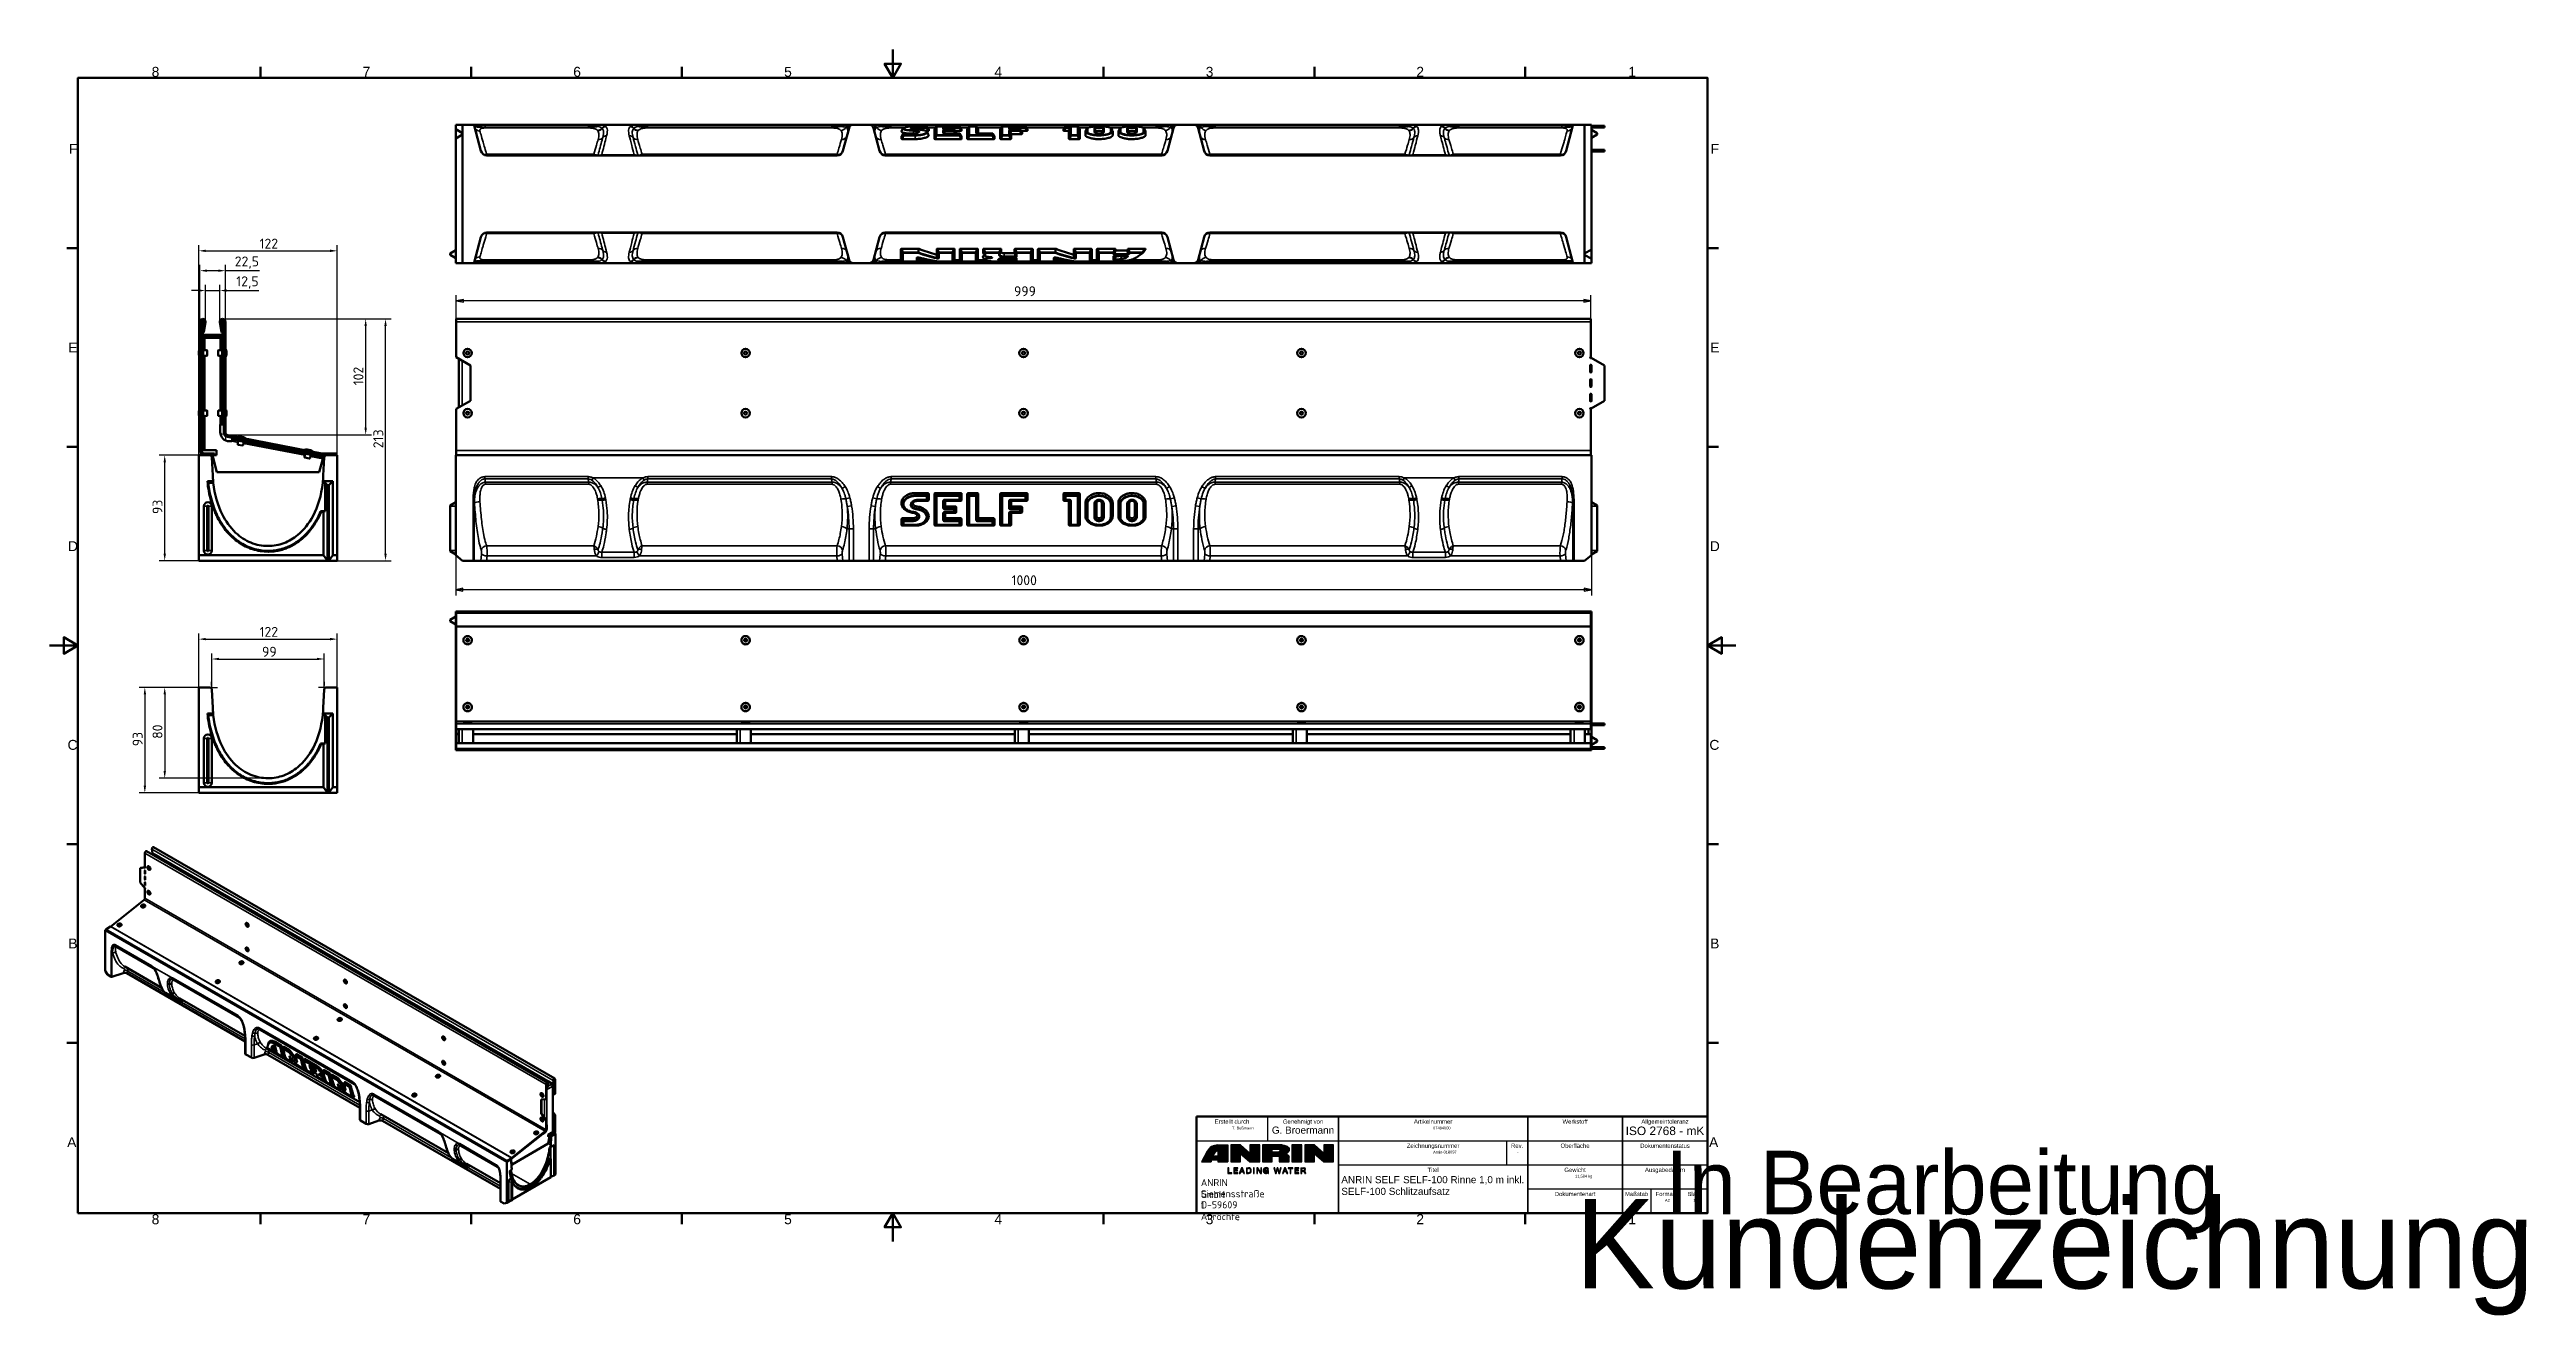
# Model space of a CAD drawing. Header units: millimetres. Extents: x 0 to 2181, y -65 to 1050.
import ezdxf
from ezdxf.enums import TextEntityAlignment as Align

# ---------------------------------------------------------------- set-up
doc = ezdxf.new("R2018")
doc.units = ezdxf.units.MM
doc.header["$LTSCALE"] = 2.5
for name, color, linetype, lineweight in [('Bemaßung (ISO)', 7, 'Continuous', 25), ('Rahmen_0', 7, 'Continuous', 50), ('Rahmen_2', 7, 'Continuous', 50), ('Schraffur (ISO)', 7, 'Continuous', 18), ('Sichtbar (ISO)', 7, 'Continuous', 50), ('Sichtbar schmal (ISO)', 7, 'Continuous', 35), ('Skizziergeometrie (ISO)', 7, 'Continuous', 25), ('Symbole(DIN)', 7, 'Continuous', 25), ('Titel (ISO)', 7, 'Continuous', 50)]:
    doc.layers.add(name, color=color, linetype=linetype, lineweight=lineweight)
doc.styles.add('Aktuell-DIN', font='arial.ttf')
doc.styles.add('Aktuell-DINNach Layer', font='arial.ttf')
doc.styles.add('Notiztext (DIN)', font='isocpeur.ttf')
doc.styles.get("Standard").update_dxf_attribs({"font": 'arial.ttf'})
doc.styles.add('TXT 3_5', font='isocpeur.ttf')
doc.styles.add('TXT 5_0', font='isocpeur.ttf')
doc.dimstyles.new('Anrin Standard (DIN)', dxfattribs={"dimscale": 2.5, "dimtxt": 3.5, "dimasz": 2.5, "dimexe": 2, "dimexo": 0, "dimgap": 0.8, "dimtad": 1, "dimrnd": 1e-08, "dimtxsty": 'TXT 3_5', "dimcen": 0.09, "dimdle": 10, "dimclrd": 256, "dimclre": 256, "dimclrt": 256, "dimadec": 0, "dimazin": 2, "dimtfac": 0.714286, "dimtmove": 0, "dimatfit": 3, "dimfxl": 1, "dimtolj": 1, "dimlwd": -1, "dimlwe": -1, "dimarcsym": 0})

msp = doc.modelspace()

# ---------------------------------------------------------------- texts
at = {"layer": 'Bemaßung (ISO)', "char_height": 8.75, "attachment_point": 7, "style": 'Notiztext (DIN)'}
for s, insert in [('999', (849.238, 832.688)), ('1000', (847.069, 578.13))]:
    msp.add_mtext(s, dxfattribs=dict(at, insert=insert))

# ---------------------------------------------------------------- blocks, each defined once
blk = doc.blocks.new('Ränder Standardrahmen')
at = {"layer": 'Rahmen_0'}
for p, q in [((74.25, 410), (74.25, 413.9)), ((148.5, 410), (148.5, 413.9)), ((222.75, 410), (222.75, 413.9)), ((371.25, 410), (371.25, 413.9)), ((445.5, 410), (445.5, 413.9)), ((519.75, 410), (519.75, 413.9)), ((10, 350), (6.1, 350)), ((584, 350), (587.9, 350)), ((10, 280), (6.1, 280)), ((584, 280), (587.9, 280)), ((10, 140), (6.1, 140)), ((584, 140), (587.9, 140)), ((10, 70), (6.1, 70)), ((584, 70), (587.9, 70)), ((74.25, 10), (74.25, 6.1)), ((148.5, 10), (148.5, 6.1)), ((222.75, 10), (222.75, 6.1)), ((371.25, 10), (371.25, 6.1)), ((445.5, 10), (445.5, 6.1)), ((519.75, 10), (519.75, 6.1))]:
    blk.add_line(p, q, dxfattribs=at)
at = {"layer": 'Rahmen_0', "flags": 128}
for points in [[(297, 420), (297, 410), (294.11, 415), (299.89, 415), (297, 410)], [(10, 10), (10, 410), (584, 410), (584, 10), (10, 10)], [(0, 210), (10, 210), (5, 212.89), (5, 207.11), (10, 210)], [(594, 210), (584, 210), (589, 212.89), (589, 207.11), (584, 210)], [(297, 0), (297, 10), (294.11, 5), (299.89, 5), (297, 10)]]:
    blk.add_lwpolyline(points, dxfattribs=at)
at = {"layer": 'Rahmen_2', "char_height": 3.5, "attachment_point": 7, "style": 'Aktuell-DINNach Layer'}
for s, insert in [('8', (35.97, 410.34)), ('7', (110.26, 410.4)), ('6', (184.46, 410.34)), ('5', (258.73, 410.34)), ('4', (332.83, 410.4)), ('3', (407.23, 410.34)), ('2', (481.41, 410.4)), ('1', (556.07, 410.4)), ('F', (6.78, 383.25)), ('F', (585.08, 383.25)), ('E', (6.62, 313.25)), ('E', (584.92, 313.25)), ('D', (6.48, 243.25)), ('D', (584.78, 243.25)), ('C', (6.34, 173.19)), ('C', (584.64, 173.19)), ('B', (6.59, 103.25)), ('B', (584.89, 103.25)), ('A', (6.21, 33.25)), ('A', (584.51, 33.25)), ('8', (35.97, 6.04)), ('7', (110.26, 6.1)), ('6', (184.46, 6.04)), ('5', (258.73, 6.04)), ('4', (332.83, 6.1)), ('3', (407.23, 6.04)), ('2', (481.41, 6.1)), ('1', (556.07, 6.1))]:
    blk.add_mtext(s, dxfattribs=dict(at, insert=insert))
blk = doc.blocks.new('*D27')
at = {"layer": 'Bemaßung (ISO)', "transparency": 16777216}
for p, q in [((131.4, 692.7), (131.4, 877.7)), ((137.6, 872.7), (247.1, 872.7)), ((253.4, 692.7), (253.4, 877.7))]:
    blk.add_line(p, q, dxfattribs=at)
for points in [[(137.6, 873.7), (137.6, 871.6), (131.4, 872.7)], [(247.1, 873.7), (247.1, 871.6), (253.4, 872.7)]]:
    blk.add_solid(points, dxfattribs=at)
at = {"layer": 'Defpoints', "color": 0, "transparency": 16777216}
for p in [(253.4, 872.7), (131.4, 692.7), (253.4, 692.7)]:
    blk.add_point(p, dxfattribs=at)
at = {"layer": 'Bemaßung (ISO)', "transparency": 16777216, "insert": (184.9, 883.4), "char_height": 8.75, "attachment_point": 1, "style": 'TXT 3_5'}
blk.add_mtext('\\A1;122', dxfattribs=at)
blk = doc.blocks.new('*D28')
at = {"layer": 'Bemaßung (ISO)', "transparency": 16777216}
for p, q in [((152.4, 812.7), (300.9, 812.7)), ((295.9, 605.9), (295.9, 806.4)), ((253.4, 599.7), (300.9, 599.7))]:
    blk.add_line(p, q, dxfattribs=at)
for points in [[(294.8, 806.4), (296.9, 806.4), (295.9, 812.7)], [(294.8, 605.9), (296.9, 605.9), (295.9, 599.7)]]:
    blk.add_solid(points, dxfattribs=at)
at = {"layer": 'Defpoints', "color": 0, "transparency": 16777216}
for p in [(152.4, 812.7), (295.9, 812.7), (253.4, 599.7)]:
    blk.add_point(p, dxfattribs=at)
at = {"layer": 'Bemaßung (ISO)', "transparency": 16777216, "insert": (285.1, 698.8), "char_height": 8.75, "attachment_point": 1, "rotation": 90, "style": 'TXT 3_5'}
blk.add_mtext('\\A1;213', dxfattribs=at)
blk = doc.blocks.new('*D29')
at = {"layer": 'Bemaßung (ISO)', "transparency": 16777216}
for p, q in [((131.4, 692.7), (96.4, 692.7)), ((101.4, 605.9), (101.4, 686.4)), ((131.4, 599.7), (96.4, 599.7))]:
    blk.add_line(p, q, dxfattribs=at)
for points in [[(100.4, 686.4), (102.5, 686.4), (101.4, 692.7)], [(100.4, 605.9), (102.5, 605.9), (101.4, 599.7)]]:
    blk.add_solid(points, dxfattribs=at)
at = {"layer": 'Defpoints', "color": 0, "transparency": 16777216}
for p in [(101.4, 692.7), (131.4, 692.7), (131.4, 599.7)]:
    blk.add_point(p, dxfattribs=at)
at = {"layer": 'Bemaßung (ISO)', "transparency": 16777216, "insert": (90.7, 640.8), "char_height": 8.75, "attachment_point": 1, "rotation": 90, "style": 'TXT 3_5'}
blk.add_mtext('\\A1;93', dxfattribs=at)
blk = doc.blocks.new('*D30')
at = {"layer": 'Bemaßung (ISO)', "transparency": 16777216}
for p, q in [((142.9, 488.1), (142.9, 518.1)), ((149.1, 513.1), (235.6, 513.1)), ((241.9, 488.1), (241.9, 518.1))]:
    blk.add_line(p, q, dxfattribs=at)
for points in [[(149.1, 514.2), (149.1, 512.1), (142.9, 513.1)], [(235.6, 514.2), (235.6, 512.1), (241.9, 513.1)]]:
    blk.add_solid(points, dxfattribs=at)
at = {"layer": 'Defpoints', "color": 0, "transparency": 16777216}
for p in [(241.9, 513.1), (142.9, 488.1), (241.9, 488.1)]:
    blk.add_point(p, dxfattribs=at)
at = {"layer": 'Bemaßung (ISO)', "transparency": 16777216, "insert": (187.1, 523.9), "char_height": 8.75, "attachment_point": 1, "style": 'TXT 3_5'}
blk.add_mtext('\\A1;99', dxfattribs=at)
blk = doc.blocks.new('*D31')
at = {"layer": 'Bemaßung (ISO)', "transparency": 16777216}
for p, q in [((131.4, 488.1), (131.4, 535.6)), ((137.6, 530.6), (247.1, 530.6)), ((253.4, 488.1), (253.4, 535.6))]:
    blk.add_line(p, q, dxfattribs=at)
for points in [[(137.6, 531.7), (137.6, 529.6), (131.4, 530.6)], [(247.1, 531.7), (247.1, 529.6), (253.4, 530.6)]]:
    blk.add_solid(points, dxfattribs=at)
at = {"layer": 'Defpoints', "color": 0, "transparency": 16777216}
for p in [(253.4, 530.6), (131.4, 488.1), (253.4, 488.1)]:
    blk.add_point(p, dxfattribs=at)
at = {"layer": 'Bemaßung (ISO)', "transparency": 16777216, "insert": (184.9, 541.4), "char_height": 8.75, "attachment_point": 1, "style": 'TXT 3_5'}
blk.add_mtext('\\A1;122', dxfattribs=at)
blk = doc.blocks.new('*D32')
at = {"layer": 'Bemaßung (ISO)', "transparency": 16777216}
for p, q in [((131.4, 488.1), (96.4, 488.1)), ((101.4, 481.9), (101.4, 414.4)), ((192.4, 408.1), (96.4, 408.1))]:
    blk.add_line(p, q, dxfattribs=at)
for points in [[(100.4, 481.9), (102.5, 481.9), (101.4, 488.1)], [(100.4, 414.4), (102.5, 414.4), (101.4, 408.1)]]:
    blk.add_solid(points, dxfattribs=at)
at = {"layer": 'Defpoints', "color": 0, "transparency": 16777216}
for p in [(131.4, 488.1), (101.4, 408.1), (192.4, 408.1)]:
    blk.add_point(p, dxfattribs=at)
at = {"layer": 'Bemaßung (ISO)', "transparency": 16777216, "insert": (90.7, 442.8), "char_height": 8.75, "attachment_point": 1, "rotation": 90, "style": 'TXT 3_5'}
blk.add_mtext('\\A1;80', dxfattribs=at)
blk = doc.blocks.new('*D33')
at = {"layer": 'Bemaßung (ISO)', "transparency": 16777216}
for p, q in [((131.4, 488.1), (78.9, 488.1)), ((83.9, 481.9), (83.9, 401.4)), ((131.4, 395.1), (78.9, 395.1))]:
    blk.add_line(p, q, dxfattribs=at)
for points in [[(82.9, 481.9), (85, 481.9), (83.9, 488.1)], [(82.9, 401.4), (85, 401.4), (83.9, 395.1)]]:
    blk.add_solid(points, dxfattribs=at)
at = {"layer": 'Defpoints', "color": 0, "transparency": 16777216}
for p in [(131.4, 488.1), (83.9, 395.1), (131.4, 395.1)]:
    blk.add_point(p, dxfattribs=at)
at = {"layer": 'Bemaßung (ISO)', "transparency": 16777216, "insert": (73.2, 436.3), "char_height": 8.75, "attachment_point": 1, "rotation": 90, "style": 'TXT 3_5'}
blk.add_mtext('\\A1;93', dxfattribs=at)
blk = doc.blocks.new('Schriftfelder Kundenzeichnung DE')
at = {"layer": 'Schraffur (ISO)'}
h = blk.add_hatch(color=256, dxfattribs=at)
edge = h.paths.add_edge_path(flags=0)
edge.add_line((108.68, 225.34), (110.52, 225.34))
edge.add_line((110.52, 225.34), (110.52, 227.3))
edge.add_arc((111.23, 225.87), 1.6, 116.36131, 117.74822)
edge.add_arc((112.34, 223.75), 3.98, 117.74822, 156.52452)
edge = h.paths.add_edge_path()
edge.add_arc((110.5, 224.99), 4.26, 90, 151.51191)
edge.add_line((106.76, 227.02), (104.71, 223.25))
edge.add_line((104.71, 223.25), (108.17, 223.25))
edge.add_line((108.17, 223.25), (108.3, 223.99))
edge.add_line((108.3, 223.99), (110.52, 223.99))
edge.add_line((110.52, 223.99), (110.52, 223.25))
edge.add_line((110.52, 223.25), (114.05, 223.25))
edge.add_line((114.05, 223.25), (114.05, 229.25))
edge.add_line((114.05, 229.25), (110.5, 229.25))
for points in [[(125.25, 223.25), (121.82, 223.25), (118.51, 226.1), (118.51, 223.25), (115.07, 223.25), (115.07, 229.25), (118.51, 229.25), (121.82, 226.4), (121.82, 229.25), (125.25, 229.25)], [(140.1, 223.25), (136.63, 223.25), (136.63, 229.25), (140.1, 229.25)], [(147.87, 229.25), (151.3, 229.25), (151.3, 223.25), (147.87, 223.25), (144.56, 226.1), (144.56, 223.25), (141.12, 223.25), (141.12, 229.25), (144.56, 229.25), (147.87, 226.4)], [(114.09, 221.22), (114.09, 219.19), (115.44, 219.19), (115.44, 219.42), (114.36, 219.42), (114.36, 221.22)], [(117.54, 220.99), (117.54, 221.22), (116.13, 221.22), (116.13, 219.19), (117.54, 219.19), (117.54, 219.42), (116.4, 219.42), (116.4, 220.09), (117.45, 220.09), (117.45, 220.32), (116.4, 220.32), (116.4, 220.99)], [(123.09, 221.22), (123.09, 219.19), (123.36, 219.19), (123.36, 221.22)], [(124.26, 221.22), (124.26, 219.19), (124.52, 219.19), (124.52, 220.83), (125.59, 219.19), (125.88, 219.19), (125.88, 221.22), (125.63, 221.22), (125.63, 219.58), (124.55, 221.22)], [(132.56, 221.22), (132.16, 219.52), (131.7, 221.22), (131.41, 221.22), (130.95, 219.52), (130.54, 221.22), (130.27, 221.22), (130.81, 219.19), (131.1, 219.19), (131.55, 220.89), (132.01, 219.19), (132.3, 219.19), (132.84, 221.22)], [(135.98, 219.19), (136.25, 219.19), (136.25, 220.99), (136.92, 220.99), (136.92, 221.22), (135.3, 221.22), (135.3, 220.99), (135.98, 220.99)], [(139.02, 219.19), (139.02, 219.42), (137.87, 219.42), (137.87, 220.09), (138.93, 220.09), (138.93, 220.32), (137.87, 220.32), (137.87, 220.99), (139.02, 220.99), (139.02, 221.22), (137.6, 221.22), (137.6, 219.19)]]:
    blk.add_hatch(color=256, dxfattribs=at).paths.add_polyline_path(points)
h = blk.add_hatch(color=256, dxfattribs=at)
edge = h.paths.add_edge_path(flags=0)
edge.add_line((129.64, 227.81), (129.64, 226.69))
edge.add_line((129.64, 226.69), (131.48, 226.69))
edge.add_spline(control_points=[(131.48, 226.69), (131.53, 226.69), (131.63, 226.69), (131.78, 226.72), (131.95, 226.76), (132.11, 226.83), (132.24, 226.93), (132.34, 227.04), (132.4, 227.16), (132.4, 227.29), (132.37, 227.4), (132.29, 227.52), (132.19, 227.61), (132.07, 227.68), (131.96, 227.73), (131.85, 227.76), (131.75, 227.78), (131.63, 227.8), (131.53, 227.8), (131.48, 227.81)], knot_values=[-0.234844, -0.234844, -0.234844, -0.234844, -0.219295, -0.205255, -0.18853, -0.169033, -0.151911, -0.140357, -0.124464, -0.113391, -0.102281, -0.089516, -0.072313, -0.06125, -0.047597, -0.037143, -0.028181, -0.015389, 0, 0, 0, 0], degree=3, periodic=0)
edge.add_line((131.48, 227.81), (129.64, 227.81))
edge = h.paths.add_edge_path()
edge.add_spline(control_points=[(134.32, 226.01), (134.42, 226.05), (134.69, 226.16), (135.12, 226.42), (135.54, 226.86), (135.74, 227.44), (135.62, 228.07), (135.19, 228.6), (134.56, 228.98), (133.83, 229.21), (133.33, 229.24), (133.06, 229.25)], knot_values=[0, 0, 0, 0, 0.032738, 0.089123, 0.15019, 0.210018, 0.266455, 0.334142, 0.409124, 0.482616, 0.561422, 0.561422, 0.561422, 0.561422], degree=3, periodic=0)
edge.add_line((133.06, 229.25), (126.28, 229.25))
edge.add_line((126.28, 229.25), (126.28, 223.25))
edge.add_line((126.28, 223.25), (129.64, 223.25))
edge.add_line((129.64, 223.25), (129.64, 225.34))
edge.add_line((129.64, 225.34), (131.62, 225.34))
edge.add_spline(control_points=[(131.62, 225.34), (131.65, 225.34), (131.71, 225.34), (131.8, 225.31), (131.87, 225.27), (131.93, 225.23), (131.99, 225.19), (132.03, 225.14), (132.07, 225.08), (132.11, 225), (132.15, 224.91), (132.16, 224.82), (132.16, 224.76), (132.16, 224.74)], knot_values=[0, 0, 0, 0, 0.009437, 0.018207, 0.027743, 0.03372, 0.040473, 0.048648, 0.053354, 0.063364, 0.072617, 0.083401, 0.090003, 0.090003, 0.090003, 0.090003], degree=3, periodic=0)
edge.add_line((132.16, 224.74), (132.16, 223.25))
edge.add_line((132.16, 223.25), (135.6, 223.25))
edge.add_line((135.6, 223.25), (135.6, 224.89))
edge.add_spline(control_points=[(135.6, 224.89), (135.6, 224.95), (135.59, 225.05), (135.56, 225.19), (135.51, 225.31), (135.44, 225.44), (135.35, 225.55), (135.24, 225.67), (135.11, 225.77), (134.96, 225.86), (134.82, 225.92), (134.7, 225.96), (134.57, 225.99), (134.44, 226.01), (134.35, 226.01), (134.32, 226.01)], knot_values=[0, 0, 0, 0, 0.017903, 0.03057, 0.042212, 0.057826, 0.072809, 0.085182, 0.106897, 0.121718, 0.138859, 0.150083, 0.159996, 0.179415, 0.188816, 0.188816, 0.188816, 0.188816], degree=3, periodic=0)
h = blk.add_hatch(color=256, dxfattribs=at)
h.paths.add_polyline_path([(119.02, 220.98), (119.38, 220.03), (118.67, 220.03)], flags=0)
h.paths.add_polyline_path([(118.36, 219.19), (118.08, 219.19), (118.87, 221.22), (119.17, 221.22), (119.96, 219.19), (119.69, 219.19), (119.46, 219.8), (118.58, 219.8)])
h = blk.add_hatch(color=256, dxfattribs=at)
edge = h.paths.add_edge_path(flags=0)
edge.add_line((122.02, 220.32), (122.02, 220.09))
edge.add_arc((121.34, 220.09), 0.678, -90, 0, ccw=False)
edge.add_line((121.34, 219.41), (120.89, 219.41))
edge.add_line((120.89, 219.41), (120.89, 221))
edge.add_line((120.89, 221), (121.34, 221))
edge.add_arc((121.34, 220.32), 0.678, 0, 90, ccw=False)
edge = h.paths.add_edge_path()
edge.add_line((122.29, 220.28), (122.29, 220.13))
edge.add_arc((121.35, 220.13), 0.942, -90, 0, ccw=False)
edge.add_line((121.35, 219.19), (120.62, 219.19))
edge.add_line((120.62, 219.19), (120.62, 221.22))
edge.add_line((120.62, 221.22), (121.35, 221.22))
edge.add_arc((121.35, 220.28), 0.942, 0, 90, ccw=False)
h = blk.add_hatch(color=256, dxfattribs=at)
edge = h.paths.add_edge_path()
edge.add_arc((127.43, 220.37), 0.91, 108.7549, 155.98384)
edge.add_arc((127.81, 220.2), 1.33, 155.98384, 187.99143)
edge.add_arc((127.52, 220.16), 1.04, 187.99143, 233.77695)
edge.add_arc((127.44, 220.04), 0.896, 233.77695, 284.14111)
edge.add_arc((127.42, 220.12), 0.976, 284.14111, 316.18124)
edge.add_line((128.12, 219.44), (128.19, 219.19))
edge.add_line((128.19, 219.19), (128.36, 219.19))
edge.add_line((128.36, 219.19), (128.36, 220.26))
edge.add_line((128.36, 220.26), (127.47, 220.26))
edge.add_line((127.47, 220.26), (127.47, 220.03))
edge.add_line((127.47, 220.03), (128.13, 220.03))
edge.add_arc((127.47, 220.02), 0.656, -150.3795, 0.85347, ccw=False)
edge.add_arc((127.74, 220.18), 0.97, 148.16176, 209.6205, ccw=False)
edge.add_arc((127.52, 220.31), 0.708, 78.4441, 148.16176, ccw=False)
edge.add_arc((127.56, 220.49), 0.53, 11.53554, 78.4441, ccw=False)
edge.add_line((128.07, 220.59), (128.32, 220.59))
edge.add_arc((127.6, 220.53), 0.726, 5.21823, 65.66422)
edge.add_arc((127.47, 220.24), 1.05, 65.66422, 108.7549)
h = blk.add_hatch(color=256, dxfattribs=at)
h.paths.add_polyline_path([(134.54, 220.03), (134.18, 220.98), (133.83, 220.03)], flags=0)
h.paths.add_polyline_path([(134.03, 221.22), (133.24, 219.19), (133.52, 219.19), (133.74, 219.8), (134.62, 219.8), (134.85, 219.19), (135.12, 219.19), (134.33, 221.22)])
h = blk.add_hatch(color=256, dxfattribs=at)
edge = h.paths.add_edge_path(flags=0)
edge.add_line((140.77, 221), (140.07, 221))
edge.add_line((140.07, 221), (140.07, 220.28))
edge.add_line((140.07, 220.28), (140.63, 220.28))
edge.add_arc((140.63, 221.15), 0.863, 270, 289.16201)
edge.add_arc((140.82, 220.6), 0.282, 289.16201, 360)
edge.add_line((141.11, 220.6), (141.11, 220.66))
edge.add_arc((140.77, 220.66), 0.335, 0, 90)
edge = h.paths.add_edge_path()
edge.add_line((139.8, 221.22), (139.8, 219.19))
edge.add_line((139.8, 219.19), (140.07, 219.19))
edge.add_line((140.07, 219.19), (140.07, 220.06))
edge.add_line((140.07, 220.06), (140.76, 220.06))
edge.add_arc((140.76, 219.77), 0.284, 12.87715, 90, ccw=False)
edge.add_arc((138.89, 219.35), 2.2, 0.34767, 12.87715, ccw=False)
edge.add_arc((141.42, 219.36), 0.332, 180.34767, 211.11673)
edge.add_line((141.14, 219.19), (141.44, 219.19))
edge.add_arc((141.81, 219.46), 0.463, 190.07605, 216.25101, ccw=False)
edge.add_arc((143.22, 219.71), 1.9, 181.10972, 190.07605, ccw=False)
edge.add_arc((140.45, 219.66), 0.871, 1.10972, 19.97248)
edge.add_arc((140.98, 219.85), 0.316, 19.97248, 85.20144)
edge.add_arc((140.84, 220.66), 0.517, 287.91348, 363.49928)
edge.add_arc((140.8, 220.65), 0.563, 3.49928, 81.28373)
edge.add_arc((140.75, 220.37), 0.852, 81.28373, 90)
edge.add_line((140.75, 221.22), (139.8, 221.22))
at = {"layer": 'Skizziergeometrie (ISO)', "color": 7, "lineweight": 25}
for p, q in [((106.76, 227.02), (104.71, 223.25)), ((110.5, 229.25), (114.05, 229.25)), ((110.52, 227.3), (110.52, 225.34)), ((114.05, 229.25), (114.05, 223.25)), ((115.07, 229.25), (115.07, 223.25)), ((118.51, 229.25), (115.07, 229.25)), ((121.82, 226.4), (118.51, 229.25)), ((125.25, 229.25), (121.82, 229.25)), ((121.82, 229.25), (121.82, 226.4)), ((125.25, 223.25), (125.25, 229.25)), ((126.28, 229.25), (126.28, 223.25)), ((133.06, 229.25), (126.28, 229.25)), ((129.64, 227.81), (131.48, 227.81)), ((129.64, 226.69), (129.64, 227.81)), ((140.1, 229.25), (136.63, 229.25)), ((136.63, 229.25), (136.63, 223.25)), ((140.1, 223.25), (140.1, 229.25)), ((144.56, 229.25), (141.12, 229.25)), ((141.12, 229.25), (141.12, 223.25)), ((147.87, 226.4), (144.56, 229.25)), ((147.87, 229.25), (147.87, 226.4)), ((151.3, 229.25), (147.87, 229.25)), ((151.3, 223.25), (151.3, 229.25)), ((104.71, 223.25), (108.17, 223.25)), ((108.3, 223.99), (108.17, 223.25)), ((108.3, 223.99), (110.52, 223.99)), ((110.52, 225.34), (108.68, 225.34)), ((110.52, 223.99), (110.52, 223.25)), ((110.52, 223.25), (114.05, 223.25)), ((114.36, 221.22), (114.09, 221.22)), ((114.09, 221.22), (114.09, 219.19)), ((114.09, 219.19), (115.44, 219.19)), ((114.36, 219.42), (114.36, 221.22)), ((115.44, 219.42), (114.36, 219.42)), ((115.07, 223.25), (118.51, 223.25)), ((115.44, 219.19), (115.44, 219.42)), ((116.13, 221.22), (116.13, 219.19)), ((117.54, 221.22), (116.13, 221.22)), ((116.13, 219.19), (117.54, 219.19)), ((116.4, 220.99), (117.54, 220.99)), ((116.4, 220.32), (116.4, 220.99)), ((117.45, 220.32), (116.4, 220.32)), ((116.4, 220.09), (117.45, 220.09)), ((116.4, 219.42), (116.4, 220.09)), ((117.54, 219.42), (116.4, 219.42)), ((117.45, 220.09), (117.45, 220.32)), ((117.54, 220.99), (117.54, 221.22)), ((117.54, 219.19), (117.54, 219.42)), ((118.87, 221.22), (118.08, 219.19)), ((118.08, 219.19), (118.36, 219.19)), ((118.36, 219.19), (118.58, 219.8)), ((118.51, 226.1), (121.82, 223.25)), ((118.51, 223.25), (118.51, 226.1)), ((118.58, 219.8), (119.46, 219.8)), ((118.67, 220.03), (119.02, 220.98)), ((119.38, 220.03), (118.67, 220.03)), ((119.17, 221.22), (118.87, 221.22)), ((119.02, 220.98), (119.38, 220.03)), ((119.96, 219.19), (119.17, 221.22)), ((119.46, 219.8), (119.69, 219.19)), ((119.69, 219.19), (119.96, 219.19)), ((120.62, 221.22), (121.35, 221.22)), ((120.62, 221.22), (120.62, 219.19)), ((120.62, 219.19), (121.35, 219.19)), ((120.89, 221), (121.34, 221)), ((120.89, 219.41), (120.89, 221)), ((121.34, 219.41), (120.89, 219.41)), ((121.82, 223.25), (125.25, 223.25)), ((122.02, 220.32), (122.02, 220.09)), ((122.29, 220.28), (122.29, 220.2)), ((122.29, 220.13), (122.29, 220.2)), ((123.09, 221.22), (123.09, 219.19)), ((123.36, 221.22), (123.09, 221.22)), ((123.09, 219.19), (123.36, 219.19)), ((123.36, 219.19), (123.36, 221.22)), ((124.26, 221.22), (124.26, 219.19)), ((124.55, 221.22), (124.26, 221.22)), ((124.26, 219.19), (124.52, 219.19)), ((124.52, 220.83), (125.59, 219.19)), ((124.52, 219.19), (124.52, 220.83)), ((125.63, 219.58), (124.55, 221.22)), ((125.59, 219.19), (125.88, 219.19)), ((125.88, 221.22), (125.63, 221.22)), ((125.63, 221.22), (125.63, 219.58)), ((125.88, 219.19), (125.88, 221.22)), ((126.28, 223.25), (129.64, 223.25)), ((128.36, 220.26), (127.47, 220.26)), ((127.47, 220.26), (127.47, 220.03)), ((127.47, 220.03), (128.13, 220.03)), ((128.07, 220.59), (128.32, 220.59)), ((128.12, 219.44), (128.19, 219.19)), ((128.19, 219.19), (128.36, 219.19)), ((128.36, 219.19), (128.36, 220.26)), ((131.48, 226.69), (129.64, 226.69)), ((129.64, 223.25), (129.64, 225.34)), ((129.64, 225.34), (131.62, 225.34)), ((130.27, 221.22), (130.81, 219.19)), ((130.54, 221.22), (130.27, 221.22)), ((130.95, 219.52), (130.54, 221.22)), ((130.81, 219.19), (131.1, 219.19)), ((131.41, 221.22), (130.95, 219.52)), ((131.1, 219.19), (131.55, 220.89)), ((131.7, 221.22), (131.41, 221.22)), ((131.55, 220.89), (132.01, 219.19)), ((132.16, 219.52), (131.7, 221.22)), ((132.01, 219.19), (132.3, 219.19)), ((132.16, 224.74), (132.16, 223.25)), ((132.16, 223.25), (135.6, 223.25)), ((132.56, 221.22), (132.16, 219.52)), ((132.3, 219.19), (132.84, 221.22)), ((132.84, 221.22), (132.56, 221.22)), ((134.03, 221.22), (133.24, 219.19)), ((133.24, 219.19), (133.52, 219.19)), ((133.52, 219.19), (133.74, 219.8)), ((134.62, 219.8), (133.74, 219.8)), ((133.83, 220.03), (134.18, 220.98)), ((134.54, 220.03), (133.83, 220.03)), ((134.33, 221.22), (134.03, 221.22)), ((134.18, 220.98), (134.54, 220.03)), ((135.12, 219.19), (134.33, 221.22)), ((134.62, 219.8), (134.85, 219.19)), ((134.85, 219.19), (135.12, 219.19)), ((135.3, 221.22), (135.3, 220.99)), ((136.92, 221.22), (135.3, 221.22)), ((135.3, 220.99), (135.98, 220.99)), ((135.6, 223.25), (135.6, 224.89)), ((135.98, 220.99), (135.98, 219.19)), ((135.98, 219.19), (136.25, 219.19)), ((136.25, 219.19), (136.25, 220.99)), ((136.25, 220.99), (136.92, 220.99)), ((136.63, 223.25), (140.1, 223.25)), ((136.92, 220.99), (136.92, 221.22)), ((137.6, 221.22), (137.6, 219.19)), ((139.02, 221.22), (137.6, 221.22)), ((137.6, 219.19), (139.02, 219.19)), ((137.87, 220.32), (137.87, 220.99)), ((137.87, 220.99), (139.02, 220.99)), ((138.93, 220.32), (137.87, 220.32)), ((137.87, 219.42), (137.87, 220.09)), ((137.87, 220.09), (138.93, 220.09)), ((139.02, 219.42), (137.87, 219.42)), ((138.93, 220.09), (138.93, 220.32)), ((139.02, 220.99), (139.02, 221.22)), ((139.02, 219.19), (139.02, 219.42)), ((139.8, 221.22), (139.8, 219.19)), ((139.8, 221.22), (140.75, 221.22)), ((139.8, 219.19), (140.07, 219.19)), ((140.07, 220.28), (140.07, 221)), ((140.77, 221), (140.07, 221)), ((140.63, 220.28), (140.07, 220.28)), ((140.07, 219.19), (140.07, 220.06)), ((140.07, 220.06), (140.76, 220.06)), ((141.11, 220.66), (141.11, 220.6)), ((141.12, 223.25), (144.56, 223.25)), ((141.14, 219.19), (141.44, 219.19)), ((144.56, 223.25), (144.56, 226.1)), ((144.56, 226.1), (147.87, 223.25)), ((147.87, 223.25), (151.3, 223.25))]:
    blk.add_line(p, q, dxfattribs=at)
for centre, radius, start, end in [((110.5, 224.99), 4.26, 90, 151.51191), ((112.34, 223.75), 3.98, 117.74822, 156.52452), ((111.23, 225.87), 1.6, 116.36131, 117.74822), ((121.34, 220.32), 0.678, 0, 90), ((121.34, 220.09), 0.678, 270, 0), ((121.35, 220.28), 0.942, 0, 90), ((121.35, 220.13), 0.942, 270, 0), ((127.81, 220.2), 1.33, 155.98384, 187.99143), ((127.52, 220.16), 1.04, 187.99143, 233.77695), ((127.43, 220.37), 0.91, 108.7549, 155.98384), ((127.74, 220.18), 0.97, 148.16176, 209.6205), ((127.47, 220.02), 0.656, 209.6205, 0.85347), ((127.44, 220.04), 0.896, 233.77695, 284.14111), ((127.52, 220.31), 0.708, 78.4441, 148.16176), ((127.47, 220.24), 1.05, 65.66422, 108.7549), ((127.56, 220.49), 0.53, 11.53554, 78.4441), ((127.42, 220.12), 0.976, 284.14111, 316.18124), ((127.6, 220.53), 0.726, 5.21823, 65.66422), ((140.63, 221.15), 0.863, 270, 289.16201), ((140.75, 220.37), 0.852, 81.28373, 90), ((140.76, 219.77), 0.284, 12.87715, 90), ((140.77, 220.66), 0.335, 0, 90), ((140.8, 220.65), 0.563, 3.49928, 81.28373), ((140.82, 220.6), 0.282, 289.16201, 0), ((140.84, 220.66), 0.517, 287.91348, 3.49928), ((140.98, 219.85), 0.316, 19.97248, 85.20144), ((138.89, 219.35), 2.2, 0.34767, 12.87715), ((141.42, 219.36), 0.332, 180.34767, 211.11673), ((140.45, 219.66), 0.871, 1.10972, 19.97248), ((143.22, 219.71), 1.9, 181.10972, 190.07605), ((141.81, 219.46), 0.463, 190.07605, 216.25101)]:
    blk.add_arc(centre, radius, start, end, dxfattribs=at)
for points in [[(131.48, 227.81), (131.63, 227.8), (131.76, 227.78), (131.85, 227.76), (131.95, 227.73), (132.07, 227.67), (132.17, 227.62), (132.3, 227.5), (132.37, 227.4), (132.4, 227.29), (132.39, 227.18), (132.33, 227.03), (132.25, 226.95), (132.11, 226.84), (131.94, 226.76), (131.77, 226.72), (131.64, 226.7), (131.48, 226.69)], [(133.06, 229.25), (133.85, 229.17), (134.55, 228.95), (135.18, 228.55), (135.59, 228.01), (135.69, 227.46), (135.51, 226.89), (135.1, 226.43), (134.62, 226.14), (134.32, 226.01)], [(131.62, 225.34), (131.71, 225.33), (131.8, 225.31), (131.88, 225.27), (131.93, 225.23), (131.98, 225.19), (132.04, 225.13), (132.06, 225.09), (132.11, 225), (132.14, 224.91), (132.16, 224.81), (132.16, 224.74)], [(134.32, 226.01), (134.41, 226.01), (134.6, 225.98), (134.7, 225.96), (134.8, 225.92), (134.96, 225.86), (135.09, 225.78), (135.26, 225.65), (135.35, 225.56), (135.44, 225.44), (135.51, 225.3), (135.55, 225.19), (135.58, 225.07), (135.6, 224.89)]]:
    blk.add_spline(points, degree=3, dxfattribs=at)
at = {"layer": 'Titel (ISO)', "lineweight": 50}
for p, q in [((283.01, 239.22), (103.01, 239.22)), ((103.01, 239.22), (103.01, 205.22)), ((283.01, 205.22), (283.01, 239.22)), ((103.01, 205.22), (283.01, 205.22))]:
    blk.add_line(p, q, dxfattribs=at)
at = {"layer": 'Titel (ISO)', "lineweight": 25}
for p, q in [((128.01, 239.22), (128.01, 230.72)), ((103.01, 230.72), (283.01, 230.72)), ((212.18, 230.72), (212.18, 222.22)), ((153.01, 222.22), (283.01, 222.22)), ((219.68, 213.72), (283.01, 213.72)), ((263.01, 213.72), (263.01, 205.22)), ((273.01, 213.72), (273.01, 205.22))]:
    blk.add_line(p, q, dxfattribs=at)
at = {"layer": 'Titel (ISO)', "lineweight": 35}
for p, q in [((153.01, 239.22), (153.01, 205.22)), ((219.68, 239.22), (219.68, 205.22)), ((253.01, 239.22), (253.01, 205.22))]:
    blk.add_line(p, q, dxfattribs=at)
at = {"layer": 'Symbole(DIN)', "color": 7, "style": 'Aktuell-DIN'}
for s, insert, char_height, attachment_point in [('\\fArial|b0|i0;Erstellt durch', (115.51, 238.22), 1.5, 2), ('\\fArial|b0|i0;Genehmigt von', (140.51, 238.22), 1.5, 2), ('\\fArial|b0|i0;Artikelnummer', (186.34, 238.22), 1.5, 2), ('\\fArial|b0|i0;Werkstoff', (236.34, 238.22), 1.5, 2), ('\\fArial|b0|i0;Allgemeintoleranz', (268.01, 238.22), 1.5, 2), ('\\fArial|b0|i0;Zeichnungsnummer', (186.34, 229.72), 1.5, 2), ('\\fArial|b0|i0;Oberfläche', (236.34, 229.72), 1.5, 2), ('\\fArial|b0|i0;Dokumentenstatus', (268.01, 229.72), 1.5, 2), ('\\fArial|b0|i0; ', (174.58, 218.72), 3, 1), ('\\fArial|b0|i0;Titel', (186.34, 221.22), 1.5, 2), ('\\fArial|b0|i0;Gewicht', (236.34, 221.22), 1.5, 2), ('\\fArial|b0|i0;Ausgabedatum', (268.01, 221.22), 1.5, 2), ('\\fArial|b0|i0;Dokumentenart', (236.34, 212.72), 1.5, 2), ('\\fArial|b0|i0;Maßstab', (258.01, 212.72), 1.5, 2), ('\\fArial|b0|i0;Format', (268.01, 212.72), 1.5, 2), ('\\fArial|b0|i0;Blatt', (278.01, 212.72), 1.5, 2)]:
    blk.add_mtext(s, dxfattribs=dict(at, insert=insert, char_height=char_height, attachment_point=attachment_point))
for s, insert, char_height, width, attachment_point in [('\\fArial|b0|i0;G. Broermann', (140.51, 235.72), 2.5, 21.9303, 2), ('\\fArial|b0|i0;ISO 2768 - mK', (268.01, 235.72), 3, 27.7157, 2), ('\\fArial|b0|i0;ANRIN SELF', (154.01, 218.26), 2.5, 20.5755, 1), ('\\fArial|b0|i0;SELF-100 Rinne 1,0 m inkl. ', (175.75, 218.26), 2.5, 43.67, 1), ('\\fArial|b0|i0;SELF-100 Schlitzaufsatz', (154.01, 214.14), 2.5, 38.2412, 1)]:
    blk.add_mtext(s, dxfattribs=dict(at, insert=insert, char_height=char_height, width=width, attachment_point=attachment_point))
at = {"layer": 'Symbole(DIN)', "color": 179, "insert": (215.93, 229.72), "char_height": 1.5, "attachment_point": 2, "style": 'Aktuell-DIN'}
blk.add_mtext('\\fArial|b0|i0;Rev.', dxfattribs=at)
at = {"layer": 'Symbole(DIN)', "color": 7, "lineweight": 30, "flags": 104}
for tag, height, p in [('AUTOR', 2.5, (115.51, 235.72)), ('Artikelnummer', 3, (186.34, 235.72)), ('MATERIAL', 1.8, (236.34, 235.72)), ('BAUTEILNUMMER', 4, (186.34, 227.22)), ('Oberfläche', 2.5, (236.34, 227.22)), ('VaultStatus', 2, (268.01, 227.22)), ('REVISIONSNUMMER', 4, (215.93, 227.22)), ('MASSE\\P3;', 3, (236.34, 218.72)), ('GENEHM.DAT._KONSTR.', 3, (268.01, 218.72)), ('Dokumentenart', 2.5, (236.34, 210.22)), ('Anfänglicher_Ansichtsmaßstab', 2.5, (258.01, 210.22)), ('Blattgröße', 2.5, (268.01, 210.22)), ('Blattnummer', 2.5, (278.01, 210.22))]:
    blk.add_attdef(tag, text='', height=height, dxfattribs=at).set_placement(p, align=Align.TOP_CENTER)
at = {"layer": 'Titel (ISO)', "color": 179, "char_height": 2.5, "attachment_point": 1, "style": 'TXT 5_0'}
for s, insert, width in [('\\fISOCPEUR|b0|i0;Siemensstraße 1', (104.54, 213.3), 21.7572), ('\\fISOCPEUR|b0|i0;ANRIN GmbH', (104.54, 217.22), 16.9116), ('\\fISOCPEUR|b0|i0;D-59609 Anröchte', (104.54, 209.4), 23.9445)]:
    blk.add_mtext(s, dxfattribs=dict(at, insert=insert, width=width))
blk = doc.blocks.new('*D35')
at = {"layer": 'Bemaßung (ISO)', "transparency": 16777216}
for p, q in [((131.1, 837.7), (124.9, 837.7)), ((137.4, 810.2), (137.4, 842.7)), ((137.4, 837.7), (149.9, 837.7)), ((149.9, 810.2), (149.9, 842.7)), ((156.1, 837.7), (184.3, 837.7))]:
    blk.add_line(p, q, dxfattribs=at)
for points in [[(131.1, 838.7), (131.1, 836.6), (137.4, 837.7)], [(156.1, 838.7), (156.1, 836.6), (149.9, 837.7)]]:
    blk.add_solid(points, dxfattribs=at)
at = {"layer": 'Defpoints', "color": 0, "transparency": 16777216}
for p in [(149.9, 837.7), (137.4, 810.2), (149.9, 810.2)]:
    blk.add_point(p, dxfattribs=at)
at = {"layer": 'Bemaßung (ISO)', "transparency": 16777216, "insert": (164.4, 850.2), "char_height": 8.75, "attachment_point": 1, "style": 'TXT 3_5'}
blk.add_mtext('\\A1;12,5', dxfattribs=at)
blk = doc.blocks.new('*D36')
at = {"layer": 'Bemaßung (ISO)', "transparency": 16777216}
for p, q in [((132.4, 810.2), (132.4, 860.2)), ((138.6, 855.2), (148.6, 855.2)), ((154.9, 810.2), (154.9, 860.2)), ((154.9, 855.2), (184.8, 855.2))]:
    blk.add_line(p, q, dxfattribs=at)
for points in [[(138.6, 856.2), (138.6, 854.1), (132.4, 855.2)], [(148.6, 856.2), (148.6, 854.1), (154.9, 855.2)]]:
    blk.add_solid(points, dxfattribs=at)
at = {"layer": 'Defpoints', "color": 0, "transparency": 16777216}
for p in [(154.9, 855.2), (132.4, 810.2), (154.9, 810.2)]:
    blk.add_point(p, dxfattribs=at)
at = {"layer": 'Bemaßung (ISO)', "transparency": 16777216, "insert": (163.1, 867.7), "char_height": 8.75, "attachment_point": 1, "style": 'TXT 3_5'}
blk.add_mtext('\\A1;22,5', dxfattribs=at)
blk = doc.blocks.new('*D37')
at = {"layer": 'Bemaßung (ISO)', "transparency": 16777216}
for p, q in [((152.2, 812.7), (283.4, 812.7)), ((278.4, 716.8), (278.4, 806.4)), ((154.9, 710.6), (283.4, 710.6))]:
    blk.add_line(p, q, dxfattribs=at)
for points in [[(277.3, 806.4), (279.4, 806.4), (278.4, 812.7)], [(277.3, 716.8), (279.4, 716.8), (278.4, 710.6)]]:
    blk.add_solid(points, dxfattribs=at)
at = {"layer": 'Defpoints', "color": 0, "transparency": 16777216}
for p in [(152.2, 812.7), (278.4, 812.7), (154.9, 710.6)]:
    blk.add_point(p, dxfattribs=at)
at = {"layer": 'Bemaßung (ISO)', "transparency": 16777216, "insert": (267.6, 754.2), "char_height": 8.75, "attachment_point": 1, "rotation": 90, "style": 'TXT 3_5'}
blk.add_mtext('\\A1;102', dxfattribs=at)

# ---------------------------------------------------------------- dimensions: what is measured, and where the dimension line sits
at = {"layer": 'Bemaßung (ISO)'}
for base, p1, p2, angle, override, picture, middle in [((253.384, 872.661), (131.384, 692.661), (253.384, 692.661), 180, {"dimgap": 0.8, "dimdec": 2, "dimtol": 0, "dimlim": 0, "dimtp": 0, "dimtm": 0, "dimtdec": 2, "dimtofl": 0, "dimatfit": 1}, '*D27', (192.309, 872.661)), ((149.884, 837.661), (137.384, 810.161), (149.884, 810.161), 180, {"dimgap": 0.8, "dimdec": 2, "dimtol": 0, "dimlim": 0, "dimtp": 0, "dimtm": 0, "dimtdec": 2, "dimtofl": 1, "dimatfit": 1}, '*D35', (173.353, 837.661)), ((278.384, 812.651), (154.884, 710.597), (152.167, 812.651), 90, {"dimgap": 0.8, "dimdec": 0, "dimtol": 0, "dimlim": 0, "dimtp": 0, "dimtm": 0, "dimtdec": 2, "dimtofl": 0, "dimatfit": 1}, '*D37', (278.384, 761.674)), ((295.884, 812.661), (253.384, 599.661), (152.384, 812.661), 90, {"dimgap": 0.8, "dimdec": 2, "dimtol": 0, "dimlim": 0, "dimtp": 0, "dimtm": 0, "dimtdec": 2, "dimtofl": 0, "dimatfit": 1}, '*D28', (295.884, 706.211)), ((101.436, 692.661), (131.384, 599.661), (131.384, 692.661), 90, {"dimgap": 0.8, "dimdec": 2, "dimtol": 0, "dimlim": 0, "dimtp": 0, "dimtm": 0, "dimtdec": 2, "dimtofl": 0, "dimatfit": 1}, '*D29', (101.436, 646.061)), ((241.884, 513.118), (142.884, 488.118), (241.884, 488.118), 180, {"dimgap": 0.8, "dimdec": 2, "dimtol": 0, "dimlim": 0, "dimtp": 0, "dimtm": 0, "dimtdec": 2, "dimtofl": 0, "dimatfit": 1}, '*D30', (192.309, 513.118)), ((83.936, 395.118), (131.384, 488.118), (131.384, 395.118), 270, {"dimgap": 0.8, "dimdec": 2, "dimtol": 0, "dimlim": 0, "dimtp": 0, "dimtm": 0, "dimtdec": 2, "dimtofl": 0, "dimatfit": 1}, '*D33', (83.936, 441.543)), ((101.436, 408.118), (131.384, 488.118), (192.384, 408.118), 90, {"dimgap": 0.8, "dimdec": 2, "dimtol": 0, "dimlim": 0, "dimtp": 0, "dimtm": 0, "dimtdec": 2, "dimtofl": 0, "dimatfit": 1}, '*D32', (101.436, 448.043))]:
    dim = msp.add_linear_dim(base=base, p1=p1, p2=p2, angle=angle, dimstyle='Anrin Standard (DIN)', override=override, dxfattribs=at)
    dim.commit()
    dim.dimension.update_dxf_attribs({"geometry": picture, "text_midpoint": middle, "dimtype": 160})
for base, p1, p2, override, picture, middle in [((154.884, 855.161), (132.384, 810.161), (154.884, 810.161), {"dimgap": 0.8, "dimdec": 2, "dimtol": 0, "dimlim": 0, "dimtp": 0, "dimtm": 0, "dimtdec": 2, "dimtofl": 0, "dimatfit": 2}, '*D36', (172.978, 855.161)), ((253.384, 530.618), (131.384, 488.118), (253.384, 488.118), {"dimgap": 0.8, "dimdec": 2, "dimtol": 0, "dimlim": 0, "dimtp": 0, "dimtm": 0, "dimtdec": 2, "dimtofl": 0, "dimatfit": 1}, '*D31', (192.309, 530.618))]:
    dim = msp.add_linear_dim(base=base, p1=p1, p2=p2, dimstyle='Anrin Standard (DIN)', override=override, dxfattribs=at)
    dim.commit()
    dim.dimension.update_dxf_attribs({"geometry": picture, "text_midpoint": middle, "dimtype": 160})

# ---------------------------------------------------------------- linework, layer by layer
at = {"layer": 'Bemaßung (ISO)'}
for p, q in [((358.162, 810.161), (358.162, 833.688)), ((364.412, 829.938), (358.162, 828.688)), ((364.412, 827.438), (364.412, 829.938)), ((1357.162, 828.688), (1350.912, 829.938)), ((1350.912, 829.938), (1350.912, 827.438)), ((1357.162, 810.161), (1357.162, 833.688)), ((1357.162, 828.688), (358.162, 828.688)), ((358.162, 828.688), (364.412, 827.438)), ((1350.912, 827.438), (1357.162, 828.688)), ((156.911, 710.206), (149.975, 711.543)), ((154.884, 712.661), (154.884, 705.597)), ((357.662, 604.661), (357.662, 569.13)), ((1357.662, 604.661), (1357.662, 569.13)), ((363.912, 575.38), (357.662, 574.13)), ((1357.662, 574.13), (357.662, 574.13)), ((357.662, 574.13), (363.912, 572.88)), ((1357.662, 574.13), (1351.412, 575.38)), ((1351.412, 572.88), (1357.662, 574.13)), ((140.973, 488.118), (147.884, 488.118)), ((142.971, 486.209), (142.658, 493.113)), ((243.796, 488.118), (236.884, 488.118)), ((241.798, 486.209), (242.111, 493.113))]:
    msp.add_line(p, q, dxfattribs=at)
at = {"layer": 'Bemaßung (ISO)', "flags": 128}
for points in [[(364.412, 829.938), (358.162, 828.688), (364.412, 827.438)], [(1350.912, 827.438), (1357.162, 828.688), (1350.912, 829.938), (1350.912, 827.438)], [(363.912, 575.38), (357.662, 574.13), (363.912, 572.88), (363.912, 575.38)], [(1351.412, 572.88), (1357.662, 574.13), (1351.412, 575.38), (1351.412, 572.88)]]:
    msp.add_lwpolyline(points, dxfattribs=at)
at = {"layer": 'Bemaßung (ISO)'}
for points in [[(364.412, 829.938), (358.162, 828.688), (364.412, 827.438), (364.412, 829.938)], [(1350.912, 827.438), (1357.162, 828.688), (1350.912, 829.938), (1350.912, 827.438)], [(363.912, 575.38), (357.662, 574.13), (363.912, 572.88), (363.912, 575.38)], [(1351.412, 572.88), (1357.662, 574.13), (1351.412, 575.38), (1351.412, 572.88)]]:
    msp.add_solid(points, dxfattribs=at)
at = {"layer": 'Sichtbar (ISO)'}
for p, q in [((357.662, 983.765), (357.662, 861.765)), ((1241.09, 983.765), (357.662, 983.765)), ((363.662, 861.765), (363.662, 983.765)), ((379.818, 960.791), (373.861, 983.023)), ((762.157, 982.259), (772.123, 982.259)), ((781.192, 982.259), (801.123, 982.259)), ((810.192, 982.259), (815.723, 982.259)), ((839.192, 982.259), (859.123, 982.259)), ((894.802, 982.259), (905.133, 982.259)), ((1331.88, 983.765), (1241.09, 983.765)), ((1357.662, 983.765), (1331.88, 983.765)), ((1335.507, 960.791), (1341.464, 983.023)), ((1351.662, 983.765), (1351.662, 861.765)), ((1357.662, 861.765), (1357.662, 983.765)), ((1357.662, 982.765), (1369.162, 982.765)), ((1369.162, 981.265), (1369.162, 982.765)), ((357.662, 979.765), (363.662, 976.301)), ((363.662, 975.229), (357.662, 971.765)), ((698.65, 960.791), (704.011, 980.8)), ((730.961, 960.791), (725.6, 980.8)), ((750.157, 971.448), (750.157, 973.499)), ((762.157, 971.053), (750.998, 971.053)), ((752.192, 976.026), (759.757, 976.026)), ((773.223, 978.35), (771.457, 978.35)), ((774.157, 979.571), (774.157, 978.547)), ((779.157, 971.448), (779.157, 979.571)), ((802.317, 971.053), (779.998, 971.053)), ((788.072, 979.539), (796.321, 979.539)), ((788.143, 976.026), (801.123, 976.026)), ((802.223, 978.35), (797.573, 978.35)), ((798.357, 976.926), (798.357, 976.026)), ((803.157, 979.571), (803.157, 978.547)), ((803.157, 973.499), (803.157, 971.448)), ((808.157, 971.448), (808.157, 979.571)), ((831.317, 971.053), (808.998, 971.053)), ((817.143, 976.026), (830.123, 976.026)), ((817.757, 979.571), (817.757, 976.026)), ((832.157, 973.499), (832.157, 971.448)), ((837.157, 971.448), (837.157, 979.571)), ((845.917, 971.053), (837.998, 971.053)), ((846.072, 979.539), (854.321, 979.539)), ((846.757, 975.338), (846.757, 971.448)), ((855.461, 975.478), (847.204, 975.478)), ((860.223, 978.35), (855.573, 978.35)), ((856.357, 976.926), (856.357, 975.753)), ((861.157, 979.571), (861.157, 978.547)), ((892.767, 978.547), (892.767, 979.571)), ((897.101, 978.35), (893.702, 978.35)), ((897.567, 971.448), (897.567, 978.25)), ((906.327, 971.053), (898.408, 971.053)), ((907.167, 979.571), (907.167, 971.448)), ((912.167, 974.517), (912.167, 977.896)), ((921.767, 977.896), (921.767, 976.289)), ((926.567, 976.29), (926.567, 977.896)), ((936.167, 977.896), (936.167, 974.517)), ((941.167, 974.517), (941.167, 977.896)), ((950.767, 977.896), (950.767, 976.289)), ((955.567, 976.29), (955.567, 977.896)), ((965.167, 977.896), (965.167, 974.517)), ((984.364, 960.791), (989.725, 980.8)), ((1016.675, 960.791), (1011.314, 980.8)), ((1357.662, 981.265), (1369.162, 981.265)), ((1357.662, 979.265), (1362.662, 976.378)), ((1357.662, 972.265), (1362.662, 975.151)), ((1357.662, 961.765), (1369.162, 961.765)), ((1357.662, 960.265), (1369.162, 960.265)), ((1362.662, 976.378), (1362.662, 975.151)), ((1369.162, 960.265), (1369.162, 961.765)), ((693.653, 956.765), (384.815, 956.765)), ((979.368, 956.765), (735.957, 956.765)), ((1330.51, 956.765), (1021.672, 956.765)), ((357.662, 873.265), (352.662, 870.378)), ((379.818, 884.738), (373.861, 862.506)), ((693.653, 888.765), (384.815, 888.765)), ((698.65, 884.738), (704.011, 864.729)), ((730.961, 884.738), (725.6, 864.729)), ((979.368, 888.765), (735.957, 888.765)), ((749.662, 865.958), (749.662, 874.081)), ((750.503, 874.476), (765.112, 874.476)), ((781.207, 869.673), (781.207, 874.081)), ((782.048, 874.476), (796.139, 874.476)), ((796.98, 874.081), (796.98, 865.958)), ((801.556, 865.958), (801.556, 874.081)), ((802.397, 874.476), (816.673, 874.476)), ((817.514, 874.081), (817.514, 865.958)), ((822.09, 871.28), (822.09, 874.084)), ((822.931, 874.479), (837.208, 874.479)), ((838.049, 874.084), (838.049, 871.547)), ((849.823, 870.687), (849.823, 874.084)), ((850.663, 874.479), (864.941, 874.479)), ((865.781, 874.084), (865.781, 865.958)), ((870.357, 865.958), (870.357, 874.081)), ((871.198, 874.476), (885.807, 874.476)), ((901.903, 869.673), (901.903, 874.081)), ((902.744, 874.476), (916.834, 874.476)), ((917.675, 874.081), (917.675, 865.958)), ((922.251, 865.958), (922.251, 874.081)), ((923.092, 874.476), (937.815, 874.476)), ((938.656, 874.081), (938.656, 873.212)), ((939.084, 873.032), (948.621, 873.032)), ((950.297, 874.476), (964.3, 874.476)), ((984.364, 884.738), (989.725, 864.729)), ((1016.675, 884.738), (1011.314, 864.729)), ((1330.51, 888.765), (1021.672, 888.765)), ((1335.507, 884.738), (1341.464, 862.506)), ((1351.662, 870.301), (1357.662, 873.765)), ((352.662, 869.151), (352.662, 870.378)), ((357.662, 866.265), (352.662, 869.151)), ((357.662, 861.765), (1357.662, 861.765)), ((763.4, 863.27), (751.696, 863.27)), ((765.434, 866.799), (765.434, 865.958)), ((794.945, 863.27), (781.988, 863.27)), ((815.48, 863.27), (803.59, 863.27)), ((863.747, 863.27), (833.92, 863.27)), ((840.616, 870.54), (849.379, 870.54)), ((850.503, 866.22), (841.285, 866.22)), ((884.095, 863.27), (872.392, 863.27)), ((886.13, 866.799), (886.13, 865.958)), ((915.641, 863.27), (902.684, 863.27)), ((924.286, 863.27), (938.663, 863.27)), ((948.5, 868.279), (938.016, 868.279)), ((938.656, 868.279), (938.656, 867.894)), ((1357.662, 865.765), (1351.662, 869.229)), ((132.384, 696.661), (132.384, 810.161)), ((133.884, 696.661), (133.884, 810.161)), ((134.259, 800.857), (135.869, 809.987)), ((137.346, 809.727), (135.737, 800.597)), ((151.532, 800.597), (149.922, 809.727)), ((151.4, 809.987), (153.009, 800.857)), ((153.384, 712.661), (153.384, 810.161)), ((154.884, 712.661), (154.884, 810.161)), ((358.162, 812.661), (358.162, 778.861)), ((358.162, 812.661), (1357.162, 812.661)), ((1357.162, 779.161), (1357.162, 812.661)), ((133.884, 798.661), (153.384, 798.661)), ((153.384, 797.161), (133.884, 797.161)), ((136.884, 795.661), (133.884, 795.661)), ((135.737, 800.597), (134.259, 800.857)), ((135.384, 795.661), (135.384, 697.161)), ((136.884, 797.161), (136.884, 795.661)), ((150.384, 797.161), (150.384, 795.661)), ((150.384, 795.661), (153.384, 795.661)), ((153.009, 800.857), (151.532, 800.597)), ((151.884, 719.661), (151.884, 795.661)), ((131.438, 784.061), (131.438, 781.261)), ((132.384, 779.161), (133.884, 779.161)), ((133.884, 778.411), (132.384, 778.411)), ((133.884, 771.732), (132.384, 771.732)), ((138.884, 784.835), (138.884, 780.486)), ((148.384, 780.486), (148.384, 784.835)), ((153.384, 779.161), (154.884, 779.161)), ((154.884, 778.411), (153.384, 778.411)), ((154.884, 771.732), (153.384, 771.732)), ((155.831, 781.261), (155.831, 784.061)), ((358.162, 778.861), (370.562, 771.702)), ((360.412, 734.76), (360.412, 777.562)), ((370.562, 771.702), (370.562, 740.62)), ((1356.662, 765.911), (1356.662, 771.911)), ((1369.162, 771.732), (1357.595, 778.411)), ((1357.662, 771.911), (1357.662, 765.911)), ((1369.162, 740.589), (1369.162, 771.732)), ((1356.662, 753.161), (1356.662, 759.161)), ((1356.662, 740.411), (1356.662, 746.411)), ((1357.662, 759.161), (1357.662, 753.161)), ((1357.662, 746.411), (1357.662, 740.411)), ((131.438, 731.061), (131.438, 728.261)), ((133.884, 740.589), (132.384, 740.589)), ((132.384, 733.911), (133.884, 733.911)), ((133.884, 733.161), (132.384, 733.161)), ((138.884, 731.835), (138.884, 727.486)), ((148.384, 727.486), (148.384, 731.835)), ((154.884, 740.589), (153.384, 740.589)), ((153.384, 733.911), (154.884, 733.911)), ((154.884, 733.161), (153.384, 733.161)), ((155.831, 728.261), (155.831, 731.061)), ((370.562, 740.62), (358.162, 733.461)), ((358.162, 733.461), (358.162, 692.661)), ((1357.162, 692.661), (1357.162, 733.161)), ((1357.595, 733.911), (1369.162, 740.589)), ((150.384, 719.661), (150.384, 712.935)), ((150.384, 719.661), (153.384, 719.661)), ((156.627, 708.733), (241.106, 692.448)), ((239.911, 694.206), (156.911, 710.206)), ((158.384, 704.935), (160.478, 704.935)), ((161.046, 707.881), (160.478, 704.935)), ((240.822, 690.975), (160.762, 706.408)), ((170.09, 701.046), (165.82, 701.869)), ((170.739, 708.504), (167.99, 709.034)), ((146.884, 692.661), (131.384, 692.661)), ((131.384, 692.661), (131.384, 599.661)), ((146.884, 697.161), (133.884, 697.161)), ((136.384, 694.161), (145.384, 694.161)), ((143.702, 674.661), (142.971, 690.751)), ((147.404, 677.661), (143.384, 692.661)), ((145.384, 694.161), (145.384, 692.661)), ((146.884, 692.661), (146.884, 697.161)), ((237.365, 677.661), (147.404, 677.661)), ((229.005, 689.689), (224.735, 690.512)), ((229.654, 697.147), (226.905, 697.677)), ((240.538, 689.502), (237.365, 677.661)), ((252.384, 694.161), (240.384, 694.161)), ((240.384, 692.661), (253.384, 692.661)), ((241.106, 692.448), (240.538, 689.502)), ((241.798, 690.751), (241.067, 674.661)), ((252.384, 694.161), (252.384, 692.661)), ((253.384, 599.661), (253.384, 692.661)), ((1357.662, 692.661), (357.662, 692.661)), ((357.662, 604.661), (357.662, 692.661)), ((1357.662, 604.661), (1357.662, 692.661)), ((139.031, 669.661), (144.052, 669.661)), ((144.201, 668.217), (139.845, 668.217)), ((242.828, 668.217), (240.568, 668.217)), ((240.717, 669.661), (249.384, 669.661)), ((242.828, 643.331), (242.828, 668.217)), ((242.828, 668.217), (244.849, 666.197)), ((244.849, 666.197), (244.849, 599.661)), ((245.92, 666.197), (244.849, 666.197)), ((249.384, 669.661), (245.92, 666.197)), ((245.92, 599.661), (245.92, 666.197)), ((249.384, 669.661), (249.384, 604.661)), ((762.157, 659.301), (773.295, 659.301)), ((774.157, 658.403), (774.157, 653.301)), ((779.157, 631.415), (779.157, 658.403)), ((780.02, 659.301), (802.295, 659.301)), ((803.157, 658.403), (803.157, 653.301)), ((808.157, 631.415), (808.157, 658.403)), ((809.02, 659.301), (816.895, 659.301)), ((817.757, 658.403), (817.757, 637.49)), ((837.157, 631.415), (837.157, 658.403)), ((838.02, 659.301), (860.295, 659.301)), ((861.157, 658.403), (861.157, 653.301)), ((892.767, 653.301), (892.767, 658.403)), ((893.63, 659.301), (906.305, 659.301)), ((907.167, 658.403), (907.167, 631.415)), ((135.884, 608.661), (135.884, 647.661)), ((138.771, 608.661), (138.771, 647.661)), ((139.998, 647.661), (139.998, 608.661)), ((142.884, 647.661), (142.884, 608.661)), ((238.742, 643.331), (242.828, 643.331)), ((239.185, 642.661), (238.742, 643.331)), ((241.384, 642.661), (239.185, 642.661)), ((241.384, 642.661), (242.828, 643.331)), ((241.384, 604.661), (241.384, 642.661)), ((352.662, 648.274), (357.662, 651.161)), ((352.662, 608.047), (352.662, 648.274)), ((750.157, 631.415), (750.157, 636.215)), ((751.1, 637.066), (759.757, 637.066)), ((773.223, 652.413), (764.557, 652.413)), ((788.757, 651.97), (788.757, 647.989)), ((788.757, 641.361), (788.757, 637.49)), ((797.461, 641.792), (789.204, 641.792)), ((789.205, 647.551), (797.46, 647.551)), ((802.223, 652.413), (789.224, 652.413)), ((789.227, 637.066), (802.215, 637.066)), ((798.357, 646.674), (798.357, 642.658)), ((803.157, 636.215), (803.157, 631.415)), ((818.227, 637.066), (831.215, 637.066)), ((832.157, 636.215), (832.157, 631.415)), ((846.757, 651.97), (846.757, 647.989)), ((846.757, 641.361), (846.757, 631.415)), ((855.461, 641.792), (847.204, 641.792)), ((847.205, 647.551), (855.46, 647.551)), ((860.223, 652.413), (847.224, 652.413)), ((856.357, 646.674), (856.357, 642.658)), ((897.101, 652.413), (893.702, 652.413)), ((897.567, 631.415), (897.567, 651.97)), ((912.167, 638.948), (912.167, 650.462)), ((921.767, 650.462), (921.767, 638.948)), ((926.567, 638.948), (926.567, 650.462)), ((936.167, 650.462), (936.167, 638.948)), ((941.167, 638.948), (941.167, 650.462)), ((950.767, 650.462), (950.767, 638.948)), ((955.567, 638.948), (955.567, 650.462)), ((965.167, 650.462), (965.167, 638.948)), ((1362.662, 648.274), (1357.662, 651.161)), ((1362.662, 648.274), (1362.662, 608.047)), ((762.157, 630.583), (750.998, 630.583)), ((802.317, 630.583), (779.998, 630.583)), ((831.317, 630.583), (808.998, 630.583)), ((845.917, 630.583), (837.998, 630.583)), ((906.327, 630.583), (898.408, 630.583)), ((241.384, 604.661), (131.384, 604.661)), ((131.384, 599.661), (253.384, 599.661)), ((244.849, 599.661), (241.384, 604.661)), ((249.384, 604.661), (245.92, 599.661)), ((253.384, 604.661), (249.384, 604.661)), ((352.662, 608.047), (357.662, 605.161)), ((363.662, 599.661), (357.662, 604.661)), ((1351.662, 599.661), (363.662, 599.661)), ((1357.662, 604.661), (1351.662, 599.661)), ((1362.662, 608.047), (1357.662, 605.161)), ((357.662, 550.43), (352.662, 547.544)), ((352.662, 546.317), (352.662, 547.544)), ((357.662, 543.43), (352.662, 546.317)), ((357.662, 554.93), (357.662, 432.93)), ((1357.662, 554.93), (357.662, 554.93)), ((1357.162, 553.93), (358.162, 553.93)), ((358.162, 451.43), (358.162, 553.93)), ((1357.162, 553.93), (1357.162, 451.43)), ((1357.662, 554.93), (1357.662, 456.43)), ((1357.662, 540.731), (1357.162, 540.642)), ((140.973, 488.118), (131.384, 488.118)), ((131.384, 488.118), (131.384, 395.118)), ((143.702, 470.118), (142.971, 486.209)), ((241.798, 486.209), (241.067, 470.118)), ((253.384, 488.118), (243.796, 488.118)), ((253.384, 395.118), (253.384, 488.118)), ((139.031, 465.118), (144.052, 465.118)), ((144.201, 463.675), (139.845, 463.675)), ((242.828, 463.675), (240.568, 463.675)), ((240.717, 465.118), (249.384, 465.118)), ((242.828, 438.788), (242.828, 463.675)), ((242.828, 463.675), (244.849, 461.654)), ((244.849, 461.654), (244.849, 395.118)), ((245.92, 461.654), (244.849, 461.654)), ((249.384, 465.118), (245.92, 461.654)), ((245.92, 395.118), (245.92, 461.654)), ((249.384, 465.118), (249.384, 400.118)), ((135.884, 404.118), (135.884, 443.118)), ((138.771, 404.118), (138.771, 443.118)), ((139.998, 443.118), (139.998, 404.118)), ((142.884, 443.118), (142.884, 404.118)), ((238.742, 438.788), (242.828, 438.788)), ((239.185, 438.118), (238.742, 438.788)), ((241.384, 438.118), (239.185, 438.118)), ((241.384, 438.118), (242.828, 438.788)), ((241.384, 400.118), (241.384, 438.118)), ((357.662, 447.13), (360.162, 447.573)), ((358.162, 456.43), (1369.162, 456.43)), ((1357.162, 451.43), (358.162, 451.43)), ((360.412, 446.93), (358.162, 446.93)), ((358.162, 433.93), (358.162, 446.93)), ((358.162, 438.93), (1357.162, 438.93)), ((360.162, 451.43), (360.162, 446.93)), ((360.412, 438.93), (360.412, 451.43)), ((369.562, 457.377), (366.762, 457.377)), ((372.912, 438.93), (372.912, 451.43)), ((605.162, 446.93), (372.912, 446.93)), ((605.162, 438.93), (605.162, 451.43)), ((614.312, 457.377), (611.512, 457.377)), ((617.662, 438.93), (617.662, 451.43)), ((849.912, 446.93), (617.662, 446.93)), ((849.912, 438.93), (849.912, 451.43)), ((859.062, 457.377), (856.262, 457.377)), ((862.412, 438.93), (862.412, 451.43)), ((1094.662, 446.93), (862.412, 446.93)), ((1094.662, 438.93), (1094.662, 451.43)), ((1103.812, 457.377), (1101.012, 457.377)), ((1107.162, 438.93), (1107.162, 451.43)), ((1339.412, 446.93), (1107.162, 446.93)), ((1339.412, 438.93), (1339.412, 451.43)), ((1348.562, 457.377), (1345.762, 457.377)), ((1351.912, 438.93), (1351.912, 451.43)), ((1357.162, 446.93), (1351.912, 446.93)), ((1355.162, 446.93), (1355.162, 451.43)), ((1369.162, 454.93), (1357.162, 454.93)), ((1357.162, 446.93), (1357.162, 433.93)), ((1357.595, 456.43), (1357.595, 454.93)), ((1357.662, 454.93), (1357.662, 435.43)), ((1357.662, 444.43), (1362.662, 441.544)), ((1357.662, 437.43), (1362.662, 440.317)), ((1362.662, 441.544), (1362.662, 440.317)), ((1369.162, 456.43), (1369.162, 454.93)), ((1357.662, 432.93), (357.662, 432.93)), ((1369.162, 433.93), (358.162, 433.93)), ((366.762, 432.984), (369.562, 432.984)), ((611.512, 432.984), (614.312, 432.984)), ((856.262, 432.984), (859.062, 432.984)), ((1101.012, 432.984), (1103.812, 432.984)), ((1345.762, 432.984), (1348.562, 432.984)), ((1357.162, 435.43), (1369.162, 435.43)), ((1357.595, 435.43), (1357.595, 433.93)), ((1357.662, 433.93), (1357.662, 432.93)), ((1369.162, 435.43), (1369.162, 433.93)), ((241.384, 400.118), (131.384, 400.118)), ((131.384, 395.118), (253.384, 395.118)), ((244.849, 395.118), (241.384, 400.118)), ((249.384, 400.118), (245.92, 395.118)), ((253.384, 400.118), (249.384, 400.118)), ((79.741, 328.975), (83.831, 329.34)), ((79.741, 328.975), (80.272, 329.281)), ((79.741, 316.261), (79.741, 328.975)), ((80.272, 329.281), (83.984, 329.613)), ((83.831, 329.34), (84.072, 329.48)), ((83.984, 329.558), (83.984, 342.214)), ((85.493, 343.807), (438.693, 139.887)), ((90.185, 345.616), (90.754, 342.218)), ((443.954, 138.298), (90.754, 342.218)), ((91.409, 340.391), (91.409, 341.84)), ((444.88, 143.459), (91.68, 347.379)), ((93.265, 340.734), (92.04, 340.027)), ((96.623, 338.795), (93.265, 340.734)), ((95.563, 338.182), (96.623, 338.795)), ((96.623, 338.182), (95.999, 337.822)), ((96.623, 337.57), (96.093, 337.876)), ((96.623, 338.795), (96.623, 338.182)), ((83.831, 311.173), (79.741, 316.261)), ((83.807, 324.251), (83.807, 326.7)), ((83.807, 319.046), (83.807, 321.495)), ((83.807, 313.84), (83.807, 316.29)), ((83.896, 311.211), (83.831, 311.173)), ((83.984, 310.779), (84.161, 310.881)), ((83.984, 302.41), (83.984, 310.779)), ((84.161, 326.496), (84.161, 324.047)), ((84.161, 321.291), (84.161, 318.842)), ((84.161, 316.086), (84.161, 313.636)), ((53.922, 277.519), (83.267, 300.994)), ((179.797, 290.774), (178.572, 290.067)), ((183.156, 288.835), (179.797, 290.774)), ((182.095, 288.223), (183.156, 288.835)), ((183.156, 288.223), (182.531, 287.862)), ((183.156, 287.611), (182.625, 287.917)), ((183.156, 288.835), (183.156, 288.223)), ((48.982, 274.24), (49.512, 274.547)), ((48.982, 274.24), (402.536, 70.116)), ((48.982, 274.24), (48.982, 238.315)), ((49.512, 274.955), (53.755, 277.404)), ((49.512, 274.955), (402.712, 71.035)), ((49.512, 274.955), (49.512, 274.342)), ((49.512, 274.342), (402.712, 70.422)), ((66.436, 242.099), (98.675, 223.486)), ((266.329, 240.815), (265.104, 240.108)), ((269.688, 238.876), (266.329, 240.815)), ((51.103, 235.049), (48.982, 238.315)), ((51.103, 235.049), (54.368, 233.164)), ((64.938, 236.44), (54.971, 233.118)), ((68.128, 236.242), (172.215, 176.147)), ((111.105, 213.875), (102.146, 219.047)), ((268.627, 238.264), (269.688, 238.876)), ((269.688, 238.264), (269.064, 237.903)), ((269.688, 237.651), (269.158, 237.957)), ((269.688, 238.876), (269.688, 238.264)), ((114.822, 214.163), (172.079, 181.106)), ((172.215, 177.034), (172.215, 165.603)), ((198.548, 175.915), (204.043, 172.742)), ((352.861, 190.856), (351.636, 190.148)), ((356.22, 188.916), (352.861, 190.856)), ((355.159, 188.304), (356.22, 188.916)), ((356.22, 188.304), (355.596, 187.944)), ((356.22, 187.692), (355.69, 187.998)), ((356.22, 188.916), (356.22, 188.304)), ((172.801, 164.787), (177.702, 161.957)), ((189.085, 164.763), (180.116, 161.774)), ((190.583, 170.423), (273.095, 122.785)), ((195.895, 168.12), (192.031, 170.351)), ((192.276, 164.566), (273.23, 117.826)), ((192.285, 172.751), (192.661, 173.933)), ((200.151, 166.409), (196.021, 168.793)), ((197.276, 170.833), (199.229, 169.706)), ((205.444, 162.607), (201.082, 165.126)), ((206.271, 171.456), (211.425, 168.48)), ((212.638, 158.453), (208.5, 160.843)), ((217.424, 165.017), (222.391, 162.15)), ((223.791, 152.014), (219.208, 154.66)), ((224.619, 160.863), (235.578, 154.536)), ((232.406, 153.066), (229.164, 154.938)), ((231.101, 153.132), (233.961, 151.481)), ((231.052, 147.82), (226.848, 150.248)), ((233.732, 148.735), (230.232, 150.756)), ((240.857, 142.16), (236.653, 144.587)), ((239.975, 147.672), (238.824, 147.361)), ((241.684, 151.011), (246.716, 148.105)), ((248.116, 137.97), (243.912, 140.398)), ((248.944, 146.819), (254.098, 143.844)), ((255.311, 133.817), (251.172, 136.206)), ((260.097, 140.38), (265.063, 137.513)), ((437.184, 138.294), (437.184, 125.516)), ((437.714, 138.6), (437.714, 125.822)), ((437.714, 134.955), (437.847, 134.878)), ((437.714, 133.905), (437.979, 133.752)), ((437.847, 134.878), (438.416, 138.934)), ((438.369, 135.074), (437.847, 134.878)), ((439.393, 140.896), (438.169, 140.189)), ((438.938, 139.129), (438.369, 135.074)), ((442.752, 138.957), (439.393, 140.896)), ((441.692, 138.345), (442.752, 138.957)), ((442.752, 138.345), (442.128, 137.984)), ((442.752, 137.732), (442.222, 138.039)), ((442.752, 138.957), (442.752, 138.345)), ((443.192, 96.908), (443.192, 137.12)), ((443.954, 138.298), (443.384, 141.696)), ((443.907, 142.104), (444.476, 138.706)), ((444.476, 138.706), (443.954, 138.298)), ((444.608, 142.58), (444.608, 129.802)), ((445.139, 142.886), (445.139, 130.108)), ((266.464, 127.377), (261.881, 130.023)), ((273.23, 118.713), (273.23, 107.282)), ((291.599, 112.101), (351.213, 77.683)), ((437.184, 125.516), (432.8, 125.124)), ((432.8, 125.124), (432.8, 112.435)), ((432.8, 112.435), (433.33, 112.741)), ((432.8, 112.435), (437.184, 106.981)), ((433.33, 125.171), (433.33, 112.741)), ((433.33, 112.741), (437.714, 107.287)), ((437.184, 125.516), (437.714, 125.822)), ((444.608, 129.802), (443.192, 129.676)), ((443.192, 113.996), (445.139, 111.574)), ((443.192, 113.03), (444.608, 111.268)), ((444.608, 129.802), (445.139, 130.108)), ((444.608, 111.268), (445.139, 111.574)), ((444.608, 111.268), (444.608, 96.244)), ((445.139, 111.574), (445.139, 96.55)), ((273.816, 106.465), (278.717, 103.636)), ((290.101, 106.442), (281.131, 103.452)), ((293.291, 106.244), (397.004, 46.366)), ((407.122, 73.599), (436.467, 97.074)), ((407.223, 73.056), (436.568, 96.53)), ((435.151, 95.081), (434.411, 94.653)), ((437.184, 106.981), (437.714, 107.287)), ((437.184, 106.981), (437.184, 98.489)), ((437.714, 107.287), (437.714, 98.796)), ((437.979, 102.725), (437.979, 99.98)), ((439.033, 86.187), (440.305, 92.401)), ((439.217, 94.254), (442.752, 96.295)), ((439.217, 92.417), (439.217, 94.254)), ((439.217, 93.642), (440.543, 92.876)), ((439.217, 93.029), (440.543, 92.264)), ((439.747, 92.723), (439.217, 92.417)), ((443.725, 94.713), (440.543, 92.876)), ((440.543, 92.264), (443.725, 94.101)), ((440.543, 92.876), (440.543, 92.264)), ((441.573, 91.875), (441.314, 85.157)), ((442.279, 93.062), (445.669, 95.019)), ((444.886, 95.472), (445.669, 95.019)), ((445.669, 59.094), (445.669, 95.019)), ((354.684, 73.244), (363.643, 68.072)), ((367.36, 68.361), (397.004, 51.246)), ((402.536, 70.116), (405.926, 72.074)), ((402.536, 70.116), (402.536, 34.19)), ((402.712, 71.035), (406.955, 73.484)), ((402.712, 70.422), (406.955, 72.872)), ((402.712, 71.035), (402.712, 70.422)), ((406.426, 72.123), (406.042, 72.345)), ((406.89, 65.282), (406.632, 71.702)), ((406.711, 69.751), (407.227, 67.824)), ((407.227, 67.824), (406.778, 68.083)), ((407.227, 67.824), (439.033, 86.187)), ((439.608, 72.402), (441.053, 73.236)), ((440.649, 71.709), (439.608, 72.402)), ((441.426, 72.157), (440.649, 71.709)), ((441.053, 83.028), (441.053, 73.236)), ((441.053, 73.236), (441.426, 72.157)), ((441.19, 83.044), (444.255, 84.813)), ((441.426, 56.644), (441.426, 72.157)), ((444.255, 84.813), (444.255, 58.277)), ((397.004, 35.463), (397.004, 57.139)), ((404.127, 36.742), (404.127, 52.664)), ((405.239, 62.287), (407.014, 63.312)), ((407.334, 52.564), (406.52, 54.555)), ((406.915, 36.311), (406.915, 52.232)), ((441.426, 56.644), (407.349, 36.969)), ((407.349, 52.483), (407.349, 36.561)), ((444.255, 58.277), (441.426, 56.989)), ((445.669, 59.094), (444.255, 58.277)), ((397.15, 35.259), (400.414, 33.374)), ((402.536, 34.19), (400.414, 33.374)), ((405.599, 35.959), (402.536, 34.19)), ((407.054, 36.157), (404.922, 35.867))]:
    msp.add_line(p, q, dxfattribs=at)
for centre, radius in [((368.162, 782.661), 3.708), ((612.912, 782.661), 3.708), ((857.662, 782.661), 3.708), ((1102.412, 782.661), 3.708), ((1347.162, 782.661), 3.708), ((368.162, 782.661), 1.3), ((612.912, 782.661), 1.3), ((857.662, 782.661), 1.3), ((1102.412, 782.661), 1.3), ((1347.162, 782.661), 1.3), ((368.162, 729.661), 3.708), ((368.162, 729.661), 1.3), ((612.912, 729.661), 3.708), ((612.912, 729.661), 1.3), ((857.662, 729.661), 3.708), ((857.662, 729.661), 1.3), ((1102.412, 729.661), 3.708), ((1102.412, 729.661), 1.3), ((1347.162, 729.661), 3.708), ((1347.162, 729.661), 1.3)]:
    msp.add_circle(centre, radius, dxfattribs=at)
for centre, radius, start, end in [((707.875, 979.765), 4, 90, 165), ((721.736, 979.765), 4, 15, 90), ((772.123, 981.259), 1, 28.250193, 90), ((781.192, 981.259), 1, 90, 151.749807), ((801.123, 981.259), 1, 28.250193, 90), ((810.192, 981.259), 1, 90, 151.749807), ((815.723, 981.259), 1, 28.250193, 90), ((839.192, 981.259), 1, 90, 151.749807), ((859.123, 981.259), 1, 28.250193, 90), ((894.802, 981.259), 1, 90, 151.749807), ((905.133, 981.259), 1, 28.250193, 90), ((993.589, 979.765), 4, 90, 165), ((1007.45, 979.765), 4, 15, 90), ((752.192, 975.026), 1, 90, 149.505794), ((796.321, 978.539), 1, 29.255737, 90), ((801.123, 975.026), 1, 30.494206, 90), ((830.123, 975.026), 1, 30.494206, 90), ((854.321, 978.539), 1, 29.255737, 90), ((707.875, 865.765), 4, 195, 270), ((721.736, 865.765), 4, 270, 345), ((751.696, 864.27), 1, 208.250193, 270), ((763.4, 864.27), 1, 270, 331.749807), ((781.988, 864.27), 1, 260.375582, 270), ((794.945, 864.27), 1, 270, 331.749807), ((803.59, 864.27), 1, 208.250193, 270), ((815.48, 864.27), 1, 270, 331.749807), ((863.747, 864.27), 1, 270, 331.749807), ((872.392, 864.27), 1, 208.250193, 270), ((884.095, 864.27), 1, 270, 331.749807), ((902.684, 864.27), 1, 260.375582, 270), ((915.641, 864.27), 1, 270, 331.749807), ((924.286, 864.27), 1, 208.250193, 270), ((962.221, 871.635), 1, 308.709356, 325.012815), ((993.589, 865.765), 4, 195, 270), ((1007.45, 865.765), 4, 270, 345), ((134.884, 810.161), 2.5, 350, 180), ((134.884, 810.161), 1, 350, 180), ((152.384, 810.161), 2.5, 0, 190), ((152.384, 810.161), 1, 0, 190), ((139.313, 782.661), 8, 152.828794, 169.792406), ((132.284, 786.268), 0.1, 0, 152.828794), ((154.984, 786.268), 0.1, 27.171206, 180), ((147.956, 782.661), 8, 10.207594, 27.171206), ((131.538, 784.061), 0.1, 169.792406, 180), ((131.538, 781.261), 0.1, 180, 190.207594), ((139.313, 782.661), 8, 190.207594, 207.171206), ((132.284, 779.053), 0.1, 207.171206, 0), ((137.134, 778.911), 6.25, 74.437303, 106.260205), ((137.134, 786.411), 6.25, 253.739795, 285.562697), ((138.784, 784.835), 0.1, 0, 74.437303), ((138.784, 780.486), 0.1, 285.562697, 0), ((148.484, 784.835), 0.1, 105.562697, 180), ((148.484, 780.486), 0.1, 180, 254.437303), ((150.134, 778.911), 6.25, 73.739795, 105.562697), ((150.134, 786.411), 6.25, 254.437303, 286.260205), ((154.984, 779.053), 0.1, 180, 332.828794), ((147.956, 782.661), 8, 332.828794, 349.792406), ((155.731, 784.061), 0.1, 0, 10.207594), ((155.731, 781.261), 0.1, 349.792406, 0), ((1357.162, 778.661), 0.5, 90, 330), ((1357.162, 771.911), 0.5, 0, 180), ((1357.162, 765.911), 0.5, 180, 0), ((1357.162, 759.161), 0.5, 0, 180), ((1357.162, 753.161), 0.5, 180, 0), ((1357.162, 746.411), 0.5, 0, 180), ((131.538, 731.061), 0.1, 169.792406, 180), ((131.538, 728.261), 0.1, 180, 190.207594), ((139.313, 729.661), 8, 152.828794, 169.792406), ((139.313, 729.661), 8, 190.207594, 207.171206), ((132.284, 733.268), 0.1, 0, 152.828794), ((132.284, 726.053), 0.1, 207.171206, 0), ((137.134, 725.911), 6.25, 74.437303, 106.260205), ((137.134, 733.411), 6.25, 253.739795, 285.562697), ((138.784, 731.835), 0.1, 0, 74.437303), ((138.784, 727.486), 0.1, 285.562697, 0), ((148.484, 731.835), 0.1, 105.562697, 180), ((148.484, 727.486), 0.1, 180, 254.437303), ((150.134, 725.911), 6.25, 73.739795, 105.562697), ((150.134, 733.411), 6.25, 254.437303, 286.260205), ((154.984, 733.268), 0.1, 27.171206, 180), ((154.984, 726.053), 0.1, 180, 332.828794), ((147.956, 729.661), 8, 10.207594, 27.171206), ((147.956, 729.661), 8, 332.828794, 349.792406), ((155.731, 731.061), 0.1, 0, 10.207594), ((155.731, 728.261), 0.1, 349.792406, 0), ((1357.162, 740.411), 0.5, 180, 0), ((1357.162, 733.661), 0.5, 30, 270), ((158.384, 712.935), 8, 180, 270), ((157.384, 712.661), 4, 180, 259.088872), ((157.384, 712.661), 2.5, 180, 259.088872), ((165.662, 708.621), 0.1, 106.260077, 259.088872), ((167.874, 701.037), 8, 89.296466, 106.260077), ((171.968, 702.466), 6.25, 152.828667, 184.651568), ((165.839, 701.967), 0.1, 184.651568, 259.088872), ((167.971, 708.936), 0.1, 79.088872, 89.296466), ((170.109, 701.144), 0.1, 259.088872, 333.526175), ((164.604, 703.885), 6.25, 333.526175, 5.349076), ((170.72, 708.406), 0.1, 68.881277, 79.088872), ((167.874, 701.037), 8, 51.917666, 68.881277), ((172.747, 707.255), 0.1, 259.088872, 51.917666), ((136.384, 696.661), 4, 180, 270), ((136.384, 696.661), 2.5, 180, 270), ((140.973, 690.661), 2, 2.6, 90), ((224.577, 697.264), 0.1, 106.260077, 259.088872), ((226.789, 689.68), 8, 89.296466, 106.260077), ((230.884, 691.109), 6.25, 152.828667, 184.651568), ((224.754, 690.61), 0.1, 184.651568, 259.088872), ((226.886, 697.579), 0.1, 79.088872, 89.296466), ((229.024, 689.787), 0.1, 259.088872, 333.526175), ((223.519, 692.528), 6.25, 333.526175, 5.349076), ((229.636, 697.049), 0.1, 68.881277, 79.088872), ((226.789, 689.68), 8, 51.917666, 68.881277), ((231.662, 695.898), 0.1, 259.088872, 51.917666), ((240.384, 696.661), 4, 259.088872, 270), ((240.384, 696.661), 2.5, 259.088872, 270), ((243.796, 690.661), 2, 90, 177.4), ((139.384, 647.661), 3.5, 0, 180), ((139.384, 647.661), 0.613, 0, 180), ((139.384, 608.661), 3.5, 180, 0), ((139.384, 608.661), 0.613, 180, 0), ((140.973, 486.118), 2, 2.6, 90), ((243.796, 486.118), 2, 90, 177.4), ((139.384, 443.118), 3.5, 0, 180), ((139.384, 443.118), 0.613, 0, 180), ((364.555, 456.53), 0.1, 117.171206, 270), ((368.162, 449.502), 8, 100.207594, 117.171206), ((366.762, 457.277), 0.1, 90, 100.207594), ((369.562, 457.277), 0.1, 79.792406, 90), ((368.162, 449.502), 8, 62.828794, 79.792406), ((371.77, 456.53), 0.1, 270, 62.828794), ((609.305, 456.53), 0.1, 117.171206, 270), ((612.912, 449.502), 8, 100.207594, 117.171206), ((611.512, 457.277), 0.1, 90, 100.207594), ((614.312, 457.277), 0.1, 79.792406, 90), ((612.912, 449.502), 8, 62.828794, 79.792406), ((616.52, 456.53), 0.1, 270, 62.828794), ((854.055, 456.53), 0.1, 117.171206, 270), ((857.662, 449.502), 8, 100.207594, 117.171206), ((856.262, 457.277), 0.1, 90, 100.207594), ((859.062, 457.277), 0.1, 79.792406, 90), ((857.662, 449.502), 8, 62.828794, 79.792406), ((861.27, 456.53), 0.1, 270, 62.828794), ((1098.805, 456.53), 0.1, 117.171206, 270), ((1102.412, 449.502), 8, 100.207594, 117.171206), ((1101.012, 457.277), 0.1, 90, 100.207594), ((1103.812, 457.277), 0.1, 79.792406, 90), ((1102.412, 449.502), 8, 62.828794, 79.792406), ((1106.02, 456.53), 0.1, 270, 62.828794), ((1343.555, 456.53), 0.1, 117.171206, 270), ((1347.162, 449.502), 8, 100.207594, 117.171206), ((1345.762, 457.277), 0.1, 90, 100.207594), ((1348.562, 457.277), 0.1, 79.792406, 90), ((1347.162, 449.502), 8, 62.828794, 79.792406), ((1350.77, 456.53), 0.1, 270, 62.828794), ((364.555, 433.83), 0.1, 90, 242.828794), ((368.162, 440.859), 8, 242.828794, 259.792406), ((366.762, 433.084), 0.1, 259.792406, 270), ((369.562, 433.084), 0.1, 270, 280.207594), ((368.162, 440.859), 8, 280.207594, 297.171206), ((371.77, 433.83), 0.1, 297.171206, 90), ((609.305, 433.83), 0.1, 90, 242.828794), ((612.912, 440.859), 8, 242.828794, 259.792406), ((611.512, 433.084), 0.1, 259.792406, 270), ((614.312, 433.084), 0.1, 270, 280.207594), ((612.912, 440.859), 8, 280.207594, 297.171206), ((616.52, 433.83), 0.1, 297.171206, 90), ((854.055, 433.83), 0.1, 90, 242.828794), ((857.662, 440.859), 8, 242.828794, 259.792406), ((856.262, 433.084), 0.1, 259.792406, 270), ((859.062, 433.084), 0.1, 270, 280.207594), ((857.662, 440.859), 8, 280.207594, 297.171206), ((861.27, 433.83), 0.1, 297.171206, 90), ((1098.805, 433.83), 0.1, 90, 242.828794), ((1102.412, 440.859), 8, 242.828794, 259.792406), ((1101.012, 433.084), 0.1, 259.792406, 270), ((1103.812, 433.084), 0.1, 270, 280.207594), ((1102.412, 440.859), 8, 280.207594, 297.171206), ((1106.02, 433.83), 0.1, 297.171206, 90), ((1343.555, 433.83), 0.1, 90, 242.828794), ((1347.162, 440.859), 8, 242.828794, 259.792406), ((1345.762, 433.084), 0.1, 259.792406, 270), ((1348.562, 433.084), 0.1, 270, 280.207594), ((1347.162, 440.859), 8, 280.207594, 297.171206), ((1350.77, 433.83), 0.1, 297.171206, 90), ((139.384, 404.118), 3.5, 180, 0), ((139.384, 404.118), 0.613, 180, 0), ((192.281, 170.784), 0.5, 169.015299, 240), ((196.145, 168.553), 0.5, 240, 278.820093), ((201.332, 165.559), 0.5, 206.580453, 240), ((205.694, 163.04), 0.5, 240, 276.884067), ((206.146, 169.816), 0.5, 166.320973, 190.368765), ((208.75, 161.276), 0.5, 206.580453, 240), ((212.888, 158.887), 0.5, 240, 276.884067), ((217.299, 163.376), 0.5, 166.320973, 190.368765), ((219.458, 155.093), 0.5, 226.166517, 240), ((224.494, 159.223), 0.5, 166.320973, 190.368765), ((224.041, 152.447), 0.5, 240, 276.884067), ((227.098, 150.681), 0.5, 206.588334, 240), ((231.302, 148.254), 0.5, 240, 276.884632), ((236.903, 145.02), 0.5, 206.588334, 240), ((241.107, 142.593), 0.5, 240, 276.884632), ((241.559, 149.37), 0.5, 166.320973, 190.368765), ((244.162, 140.831), 0.5, 206.580453, 240), ((248.366, 138.403), 0.5, 240, 276.884067), ((248.819, 145.179), 0.5, 166.320973, 190.368765), ((251.422, 136.639), 0.5, 206.580453, 240), ((255.561, 134.25), 0.5, 240, 276.884067), ((259.972, 138.74), 0.5, 166.320973, 190.368765), ((262.131, 130.456), 0.5, 226.166517, 240), ((266.714, 127.81), 0.5, 240, 276.884067)]:
    msp.add_arc(centre, radius, start, end, dxfattribs=at)
for centre, major_axis, ratio, start_param, end_param in [((-1467.252, 310.331), (2416.097, -19.031), 0.75039731, 0.38855605, 0.38982735), ((3020.567, 310.331), (-2416.097, -19.031), 0.75039731, 5.89335796, 5.89462926), ((-1438.252, 310.331), (2416.097, -19.031), 0.75039731, 0.38855605, 0.38982735), ((3053.407, 309.173), (-2420.238, -19.045), 0.75039868, 5.89336479, 5.89463392), ((-1423.652, 310.331), (2416.097, -19.031), 0.75039731, 0.38855605, 0.38982735), ((3078.567, 310.331), (-2416.097, -19.031), 0.75039731, 5.89335796, 5.89462926), ((-1380.252, 310.331), (2416.097, -19.031), 0.75039731, 0.38855605, 0.38982735), ((3134.177, 310.331), (-2416.097, -19.031), 0.75039731, 5.89335796, 5.89462926), ((-1338.082, 309.173), (2420.238, -19.045), 0.75039868, 0.38855139, 0.38982052), ((384.648, 962.086), (1.383, -5.161), 0.93577124, 4.71238898, 6.0375111), ((693.82, 962.086), (-1.383, -5.161), 0.93577124, 0.24567421, 1.57079633), ((735.791, 962.086), (1.383, -5.161), 0.93577124, 4.71238898, 6.0375111), ((1970.57, 576.504), (1333.398, 14.593), 0.7498192, 2.71650156, 2.7186406), ((-885.473, 454.171), (-1825.771, 16.83), 0.75015143, 3.54549691, 3.54712659), ((-417.255, 576.504), (-1333.398, 14.593), 0.7498192, 3.56454471, 3.56668375), ((-388.255, 576.504), (-1333.398, 14.593), 0.7498192, 3.56454471, 3.56668375), ((-827.473, 454.171), (-1825.771, 16.83), 0.75015143, 3.54549691, 3.54712659), ((979.534, 962.086), (-1.383, -5.161), 0.93577124, 0.24567421, 1.57079633), ((1021.505, 962.086), (1.383, -5.161), 0.93577124, 4.71238898, 6.0375111), ((1330.677, 962.086), (-1.383, -5.161), 0.93577124, 0.24567421, 1.57079633), ((384.648, 883.444), (1.383, 5.161), 0.93577124, 0.24567421, 1.57079633), ((693.82, 883.444), (-1.383, 5.161), 0.93577124, 4.71238898, 6.0375111), ((735.791, 883.444), (1.383, 5.161), 0.93577124, 0.24567421, 1.57079633), ((979.534, 883.444), (-1.383, 5.161), 0.93577124, 4.71238898, 6.0375111), ((1021.505, 883.444), (1.383, 5.161), 0.93577124, 0.24567421, 1.57079633), ((1330.677, 883.444), (-1.383, 5.161), 0.93577124, 4.71238898, 6.0375111), ((2991.071, 1535.198), (-2416.097, 19.031), 0.75039731, 0.38855605, 0.38982735), ((-1475.975, 1535.198), (2416.097, 19.031), 0.75039731, 5.89335796, 5.89462926), ((-1444.429, 1535.198), (2416.097, 19.031), 0.75039731, 5.89335796, 5.89462926), ((3042.965, 1535.198), (-2416.097, 19.031), 0.75039731, 0.38855605, 0.38982735), ((-1423.895, 1535.198), (2416.097, 19.031), 0.75039731, 5.89335796, 5.89462926), ((-1375.628, 1535.198), (2416.097, 19.031), 0.75039731, 5.89335796, 5.89462926), ((3111.766, 1535.198), (-2416.097, 19.031), 0.75039731, 0.38855605, 0.38982735), ((-1355.28, 1535.198), (2416.097, 19.031), 0.75039731, 5.89335796, 5.89462926), ((-1327.575, 1536.356), (2420.238, 19.045), 0.75039868, 5.89336479, 5.89463392), ((3163.66, 1535.198), (-2416.097, 19.031), 0.75039731, 0.38855605, 0.38982735), ((83.984, 329.354), (0.125, -0.217), 0.57735027, 4.45058959, 8.6393798), ((84.868, 342.724), (0.625, 1.083), 0.57735027, 0, 2.35619449), ((91.055, 346.296), (0.625, 1.083), 0.57735027, 0, 2.53072742), ((95.563, 336.958), (0.75, -1.299), 0.57735027, 1.79229622, 2.35619449), ((95.563, 336.958), (1.5, 0), 0.57735027, 0.22149989, 0.78539816), ((83.984, 326.598), (-0.125, 0.217), 0.57735027, 3.92699082, 7.06858347), ((83.984, 324.149), (0.125, -0.217), 0.57735027, 3.92699082, 7.06858347), ((83.984, 321.393), (-0.125, 0.217), 0.57735027, 3.92699082, 7.06858347), ((83.984, 318.944), (0.125, -0.217), 0.57735027, 3.92699082, 7.06858347), ((83.984, 316.188), (-0.125, 0.217), 0.57735027, 3.92699082, 7.06858347), ((83.984, 313.738), (0.125, -0.217), 0.57735027, 3.92699082, 7.06858347), ((83.984, 310.983), (-0.125, 0.217), 0.57735027, 2.35619449, 6.54498469), ((83.1, 301.899), (0.625, 1.083), 0.57735027, 4.11742593, 5.49778714), ((182.095, 286.998), (0.75, -1.299), 0.57735027, 1.79229622, 2.35619449), ((182.095, 286.998), (1.5, 0), 0.57735027, 0.22149989, 0.78539816), ((53.755, 278.425), (0.625, 1.083), 0.57735027, 3.92699082, 4.11742593), ((66.188, 235.19), (2.629, 0.122), 0.5567687, 0.71511765, 2.04023977), ((268.627, 237.039), (0.75, -1.299), 0.57735027, 1.79229622, 2.35619449), ((268.627, 237.039), (1.5, 0), 0.57735027, 0.22149989, 0.78539816), ((355.159, 187.079), (0.75, -1.299), 0.57735027, 1.79229622, 2.35619449), ((355.159, 187.079), (1.5, 0), 0.57735027, 0.22149989, 0.78539816), ((174.215, 165.603), (-2, 0), 0.57735027, 0, 0.78539816), ((179.116, 162.774), (2, 0), 0.57735027, 3.92699082, 5.23598776), ((190.335, 163.513), (2.629, 0.122), 0.5567687, 0.71511765, 2.04023977), ((-127.184, 509.947), (-710.482, 88.674), 0.48492965, 2.10289999, 2.10423123), ((1244.688, 93.847), (722.677, 976.104), 0.81573386, 2.04602983, 2.04733637), ((-15.008, 429.896), (-547.584, 68.221), 0.48488797, 2.04529535, 2.04833277), ((-7.814, 425.743), (-547.584, 68.221), 0.48488797, 2.04529535, 2.04833277), ((1254.011, 87.542), (-721.405, -974.381), 0.81573521, 5.18762303, 5.18893187), ((1261.205, 83.388), (-721.405, -974.381), 0.81573521, 5.18762303, 5.18893187), ((3.339, 419.304), (-547.584, 68.221), 0.48488797, 2.04529535, 2.04833277), ((10.661, 415.026), (-547.413, 68.2), 0.48488847, 2.04531259, 2.04835114), ((1278.27, 73.536), (-721.405, -974.381), 0.81573521, 5.18762303, 5.18893187), ((20.466, 409.365), (-547.413, 68.2), 0.48488847, 2.04531259, 2.04835114), ((1285.53, 69.344), (-721.405, -974.381), 0.81573521, 5.18762303, 5.18893187), ((27.664, 405.26), (-547.584, 68.221), 0.48488797, 2.04529535, 2.04833277), ((34.859, 401.106), (-547.584, 68.221), 0.48488797, 2.04529535, 2.04833277), ((1296.683, 62.905), (-721.405, -974.381), 0.81573521, 5.18762303, 5.18893187), ((438.068, 138.804), (0.625, 1.083), 0.57735027, 5.32325422, 8.6393798), ((438.068, 138.804), (0.25, 0.433), 0.57735027, 5.32325422, 8.6393798), ((436.919, 134.364), (-0.75, 1.299), 0.57735027, 3.92699082, 4.64972506), ((436.919, 134.364), (1.5, 0), 0.57735027, 5.27137885, 5.49778714), ((441.692, 137.12), (0.75, -1.299), 0.57735027, 0.78539816, 2.35619449), ((441.692, 137.12), (1.5, 0), 0.57735027, 5.49778714, 7.06858347), ((444.255, 142.376), (0.625, 1.083), 0.57735027, 5.49778714, 8.81391272), ((444.255, 142.376), (0.25, 0.433), 0.57735027, 5.49778714, 8.81391272), ((46.012, 394.667), (-547.584, 68.221), 0.48488797, 2.04529535, 2.04833277), ((275.23, 107.282), (-2, 0), 0.57735027, 0, 0.78539816), ((280.131, 104.452), (2, 0), 0.57735027, 3.92699082, 5.23598776), ((291.351, 105.192), (2.629, 0.122), 0.5567687, 0.71511765, 2.04023977), ((433.35, 95.266), (0.937, -1.171), 0.4576285, 0.70670714, 0.8209187), ((435.151, 98.347), (2, 3.464), 0.57735027, 3.92699082, 4.67085604), ((436.3, 97.979), (0.625, 1.083), 0.57735027, 4.11742593, 5.49778714), ((436.3, 97.979), (1, 1.732), 0.57735027, 4.11742593, 5.49778714), ((435.151, 98.347), (2, 3.464), 0.57735027, 5.00379012, 5.49778714), ((436.919, 103.337), (-1.5, 0), 0.57735027, 2.12978619, 2.35619449), ((442.279, 92.246), (0.5, 0.866), 0.57735027, 0.78539816, 2.31081593), ((441.692, 96.908), (1.5, 0), 0.57735027, 5.49778714, 6.28318531), ((443.725, 95.734), (1, 1.732), 0.57735027, 3.92699082, 5.49778714), ((443.725, 95.734), (-0.625, -1.083), 0.57735027, 0.78539816, 2.35619449), ((340.026, 96.783), (9.087, -20.614), 0.18000429, 0.97950546, 0.98966504), ((344.004, 104.899), (-9.43, 33.476), 0.03192821, 2.1382915, 2.15257058), ((405.926, 71.257), (0.5, 0.866), 0.57735027, 5.5431657, 7.06858347), ((406.955, 74.505), (0.625, 1.083), 0.57735027, 3.92699082, 4.11742593), ((406.955, 74.505), (1, 1.732), 0.57735027, 3.92699082, 4.11742593), ((405.364, 53.378), (0.875, 1.516), 0.57735027, 5.86265097, 8.6393798), ((407.132, 52.357), (0.153, 0.266), 0.57735027, 5.49778714, 8.6393798), ((405.364, 37.456), (-0.875, -1.516), 0.57735027, 5.49778714, 6.70371964), ((407.132, 36.436), (-0.153, -0.266), 0.57735027, 5.49778714, 8.6393798)]:
    msp.add_ellipse(centre, major_axis=major_axis, ratio=ratio, start_param=start_param, end_param=end_param, dxfattribs=at)
for points, knots in [([(372.895, 983.765), (373.027, 983.765), (373.158, 983.738), (373.402, 983.637), (373.512, 983.562), (373.668, 983.405), (373.722, 983.334), (373.807, 983.183), (373.839, 983.105), (373.861, 983.023)], [0, 0, 0, 0, 0.039668208, 0.039668208, 0.079231732, 0.079231732, 0.105914704, 0.105914704, 0.131228313, 0.131228313, 0.131228313, 0.131228313]), ([(751.325, 980.366), (751.405, 980.53), (751.507, 980.655), (751.777, 980.924), (751.949, 981.03), (752.591, 981.366), (753.113, 981.505), (754.361, 981.769), (755.086, 981.874), (756.623, 982.044), (757.436, 982.108), (759.106, 982.202), (759.963, 982.232), (761.268, 982.255), (761.713, 982.259), (762.157, 982.259)], [1.24190983, 1.24190983, 1.24190983, 1.24190983, 1.29553421, 1.29553421, 1.38459324, 1.38459324, 1.62346011, 1.62346011, 1.88004156, 1.88004156, 2.13662301, 2.13662301, 2.39320445, 2.39320445, 2.52481706, 2.52481706, 2.52481706, 2.52481706]), ([(913.335, 980.366), (913.415, 980.529), (913.516, 980.655), (913.787, 980.923), (913.958, 981.029), (914.599, 981.365), (915.121, 981.504), (916.078, 981.707), (916.46, 981.773), (917.305, 981.897), (917.773, 981.952), (918.808, 982.055), (919.379, 982.1), (920.616, 982.176), (921.287, 982.206), (922.699, 982.249), (923.443, 982.259), (924.953, 982.259), (925.72, 982.247), (927.209, 982.2), (927.932, 982.166), (929.278, 982.076), (929.903, 982.022), (931.021, 981.898), (931.521, 981.83), (932.395, 981.681), (932.777, 981.603), (933.451, 981.426), (933.747, 981.331), (934.197, 981.13), (934.363, 981.042), (934.694, 980.793), (934.871, 980.63), (935, 980.366)], [0.0502651, 0.0502651, 0.0502651, 0.0502651, 0.10380938, 0.10380938, 0.19278663, 0.19278663, 0.43136899, 0.43136899, 0.57320641, 0.57320641, 0.73168259, 0.73168259, 0.91212856, 0.91212856, 1.11492561, 1.11492561, 1.33512544, 1.33512544, 1.56199191, 1.56199191, 1.78154529, 1.78154529, 1.98130916, 1.98130916, 2.15533603, 2.15533603, 2.30573608, 2.30573608, 2.44341324, 2.44341324, 2.52978273, 2.52978273, 2.61615221, 2.61615221, 2.61615221, 2.61615221]), ([(942.335, 980.366), (942.415, 980.529), (942.516, 980.655), (942.787, 980.923), (942.958, 981.029), (943.599, 981.365), (944.121, 981.504), (945.078, 981.707), (945.46, 981.773), (946.305, 981.897), (946.773, 981.952), (947.808, 982.055), (948.379, 982.1), (949.616, 982.176), (950.287, 982.206), (951.699, 982.249), (952.443, 982.259), (953.953, 982.259), (954.72, 982.247), (956.209, 982.2), (956.932, 982.166), (958.278, 982.076), (958.903, 982.022), (960.021, 981.898), (960.521, 981.83), (961.395, 981.681), (961.777, 981.603), (962.451, 981.426), (962.747, 981.331), (963.197, 981.13), (963.363, 981.042), (963.694, 980.793), (963.871, 980.63), (964, 980.366)], [0.0502651, 0.0502651, 0.0502651, 0.0502651, 0.10380938, 0.10380938, 0.19278663, 0.19278663, 0.43136899, 0.43136899, 0.57320641, 0.57320641, 0.73168259, 0.73168259, 0.91212856, 0.91212856, 1.11492561, 1.11492561, 1.33512544, 1.33512544, 1.56199191, 1.56199191, 1.78154529, 1.78154529, 1.98130916, 1.98130916, 2.15533603, 2.15533603, 2.30573608, 2.30573608, 2.44341324, 2.44341324, 2.52978273, 2.52978273, 2.61615221, 2.61615221, 2.61615221, 2.61615221]), ([(1341.464, 983.023), (1341.498, 983.151), (1341.557, 983.271), (1341.719, 983.48), (1341.819, 983.567), (1342.011, 983.677), (1342.094, 983.711), (1342.261, 983.754), (1342.345, 983.765), (1342.43, 983.765)], [0, 0, 0, 0, 0.039668208, 0.039668208, 0.079231732, 0.079231732, 0.105914704, 0.105914704, 0.131228313, 0.131228313, 0.131228313, 0.131228313]), ([(754.888, 976.026), (753.735, 976.217), (752.752, 976.446), (751.335, 976.905), (750.824, 977.135), (750.231, 977.584), (750.114, 977.795), (750.179, 978.023), (750.188, 978.047), (750.2, 978.07)], [1.866087422, 1.866087422, 1.866087422, 1.866087422, 2.228433275, 2.228433275, 2.533340845, 2.533340845, 2.801131366, 2.801131366, 2.832858708, 2.832858708, 2.832858708, 2.832858708]), ([(750.998, 971.053), (750.885, 971.053), (750.773, 971.062), (750.574, 971.098), (750.489, 971.123), (750.342, 971.187), (750.284, 971.224), (750.214, 971.294), (750.193, 971.323), (750.164, 971.385), (750.157, 971.417), (750.157, 971.448)], [0, 0, 0, 0, 0.034029142, 0.034029142, 0.06489245, 0.06489245, 0.096480691, 0.096480691, 0.117982134, 0.117982134, 0.140537907, 0.140537907, 0.140537907, 0.140537907]), ([(758.98, 980.204), (758.98, 980.204), (758.994, 980.194), (759.059, 980.16), (759.126, 980.129), (759.333, 980.052), (759.494, 980.003), (759.94, 979.89), (760.248, 979.829), (760.972, 979.714), (761.399, 979.663), (762.283, 979.582), (762.743, 979.552), (763.347, 979.527), (763.487, 979.522), (763.626, 979.519)], [0.987150751, 0.987150751, 0.987150751, 0.987150751, 1.027633007, 1.027633007, 1.090161455, 1.090161455, 1.179287792, 1.179287792, 1.304084146, 1.304084146, 1.450046146, 1.450046146, 1.596008147, 1.596008147, 1.639411949, 1.639411949, 1.639411949, 1.639411949]), ([(759.757, 976.026), (760.276, 976.026), (760.794, 976.043), (761.81, 976.111), (762.309, 976.163), (763.252, 976.302), (763.698, 976.39), (764.441, 976.588), (764.747, 976.698), (765.079, 976.86), (765.166, 976.919), (765.209, 976.955), (765.214, 976.96), (765.214, 976.96)], [0, 0, 0, 0, 0.162034585, 0.162034585, 0.324069171, 0.324069171, 0.486103756, 0.486103756, 0.634860414, 0.634860414, 0.72653242, 0.72653242, 0.755237479, 0.755237479, 0.755237479, 0.755237479]), ([(774.073, 974.868), (774.192, 974.626), (774.186, 974.372), (773.878, 973.773), (773.499, 973.439), (772.286, 972.731), (771.383, 972.377), (769.136, 971.734), (767.741, 971.466), (765.547, 971.205), (764.789, 971.141), (763.509, 971.075), (762.991, 971.059), (762.366, 971.054), (762.262, 971.053), (762.157, 971.053)], [2.85558328, 2.85558328, 2.85558328, 2.85558328, 3.08857991, 3.08857991, 3.38880881, 3.38880881, 3.76238309, 3.76238309, 4.20382629, 4.20382629, 4.42741194, 4.42741194, 4.57658559, 4.57658559, 4.60638828, 4.60638828, 4.60638828, 4.60638828]), ([(763.626, 979.519), (764.38, 979.497), (765.129, 979.46), (766.597, 979.348), (767.317, 979.273), (768.7, 979.081), (769.364, 978.963), (770.598, 978.667), (771.167, 978.492), (771.924, 978.135), (772.16, 978.001), (772.601, 977.655), (772.813, 977.439), (772.961, 977.137)], [-0.00001585, -0.00001585, -0.00001585, -0.00001585, 0.22297034, 0.22297034, 0.44595652, 0.44595652, 0.6689427, 0.6689427, 0.89192888, 0.89192888, 1.00342197, 1.00342197, 1.11491507, 1.11491507, 1.11491507, 1.11491507]), ([(774.157, 978.547), (774.157, 978.52), (774.134, 978.494), (774.042, 978.446), (773.978, 978.425), (773.815, 978.39), (773.72, 978.377), (773.492, 978.355), (773.358, 978.35), (773.223, 978.35)], [0, 0, 0, 0, 0.037584667, 0.037584667, 0.072122795, 0.072122795, 0.106163301, 0.106163301, 0.146620401, 0.146620401, 0.146620401, 0.146620401]), ([(779.998, 971.053), (779.885, 971.053), (779.773, 971.062), (779.574, 971.098), (779.489, 971.123), (779.342, 971.187), (779.284, 971.224), (779.214, 971.294), (779.193, 971.323), (779.164, 971.385), (779.157, 971.417), (779.157, 971.448)], [0, 0, 0, 0, 0.03402974, 0.03402974, 0.064891507, 0.064891507, 0.096483238, 0.096483238, 0.117980127, 0.117980127, 0.140537919, 0.140537919, 0.140537919, 0.140537919]), ([(787.321, 979.622), (787.321, 979.622), (787.321, 979.621), (787.326, 979.62), (787.336, 979.616), (787.37, 979.606), (787.394, 979.6), (787.461, 979.586), (787.505, 979.578), (787.614, 979.563), (787.681, 979.556), (787.839, 979.544), (787.932, 979.54), (788.042, 979.539), (788.057, 979.539), (788.072, 979.539)], [0.081822567, 0.081822567, 0.081822567, 0.081822567, 0.086456375, 0.086456375, 0.103163414, 0.103163414, 0.12266543, 0.12266543, 0.146070422, 0.146070422, 0.174392437, 0.174392437, 0.208733066, 0.208733066, 0.214238871, 0.214238871, 0.214238871, 0.214238871]), ([(787.429, 976.127), (787.429, 976.127), (787.429, 976.127), (787.431, 976.126), (787.438, 976.123), (787.464, 976.113), (787.484, 976.106), (787.538, 976.09), (787.575, 976.081), (787.667, 976.063), (787.725, 976.053), (787.864, 976.037), (787.948, 976.031), (788.07, 976.027), (788.106, 976.026), (788.143, 976.026)], [0.084657965, 0.084657965, 0.084657965, 0.084657965, 0.086342372, 0.086342372, 0.103190798, 0.103190798, 0.122050621, 0.122050621, 0.14446229, 0.14446229, 0.171888286, 0.171888286, 0.205602768, 0.205602768, 0.219738515, 0.219738515, 0.219738515, 0.219738515]), ([(803.157, 978.547), (803.157, 978.52), (803.134, 978.494), (803.042, 978.446), (802.978, 978.425), (802.815, 978.39), (802.72, 978.377), (802.492, 978.355), (802.358, 978.35), (802.223, 978.35)], [0, 0, 0, 0, 0.037585026, 0.037585026, 0.072121243, 0.072121243, 0.106163485, 0.106163485, 0.146620395, 0.146620395, 0.146620395, 0.146620395]), ([(803.157, 971.448), (803.157, 971.388), (803.133, 971.328), (803.036, 971.228), (802.975, 971.187), (802.823, 971.122), (802.738, 971.098), (802.539, 971.062), (802.429, 971.053), (802.317, 971.053)], [0, 0, 0, 0, 0.042463591, 0.042463591, 0.076304616, 0.076304616, 0.107229602, 0.107229602, 0.141017339, 0.141017339, 0.141017339, 0.141017339]), ([(808.998, 971.053), (808.885, 971.053), (808.773, 971.062), (808.574, 971.098), (808.489, 971.123), (808.342, 971.187), (808.284, 971.224), (808.214, 971.294), (808.193, 971.323), (808.164, 971.385), (808.157, 971.417), (808.157, 971.448)], [0, 0, 0, 0, 0.03402974, 0.03402974, 0.064891507, 0.064891507, 0.096483238, 0.096483238, 0.117980127, 0.117980127, 0.140537919, 0.140537919, 0.140537919, 0.140537919]), ([(816.429, 976.127), (816.429, 976.127), (816.429, 976.127), (816.431, 976.126), (816.438, 976.123), (816.464, 976.113), (816.484, 976.106), (816.538, 976.09), (816.575, 976.081), (816.667, 976.063), (816.725, 976.053), (816.864, 976.037), (816.948, 976.031), (817.07, 976.027), (817.106, 976.026), (817.143, 976.026)], [0.084657965, 0.084657965, 0.084657965, 0.084657965, 0.086342372, 0.086342372, 0.103190798, 0.103190798, 0.122050621, 0.122050621, 0.14446229, 0.14446229, 0.171888286, 0.171888286, 0.205602768, 0.205602768, 0.219738515, 0.219738515, 0.219738515, 0.219738515]), ([(832.157, 971.448), (832.157, 971.388), (832.133, 971.328), (832.036, 971.228), (831.975, 971.187), (831.823, 971.122), (831.738, 971.098), (831.539, 971.062), (831.429, 971.053), (831.317, 971.053)], [0, 0, 0, 0, 0.042463591, 0.042463591, 0.076304616, 0.076304616, 0.107229602, 0.107229602, 0.141017339, 0.141017339, 0.141017339, 0.141017339]), ([(837.998, 971.053), (837.885, 971.053), (837.773, 971.062), (837.574, 971.098), (837.489, 971.123), (837.342, 971.187), (837.284, 971.224), (837.214, 971.294), (837.193, 971.323), (837.164, 971.385), (837.157, 971.417), (837.157, 971.448)], [0, 0, 0, 0, 0.03402974, 0.03402974, 0.064891507, 0.064891507, 0.096483238, 0.096483238, 0.117980127, 0.117980127, 0.140537919, 0.140537919, 0.140537919, 0.140537919]), ([(845.321, 979.622), (845.321, 979.622), (845.321, 979.621), (845.326, 979.62), (845.336, 979.616), (845.37, 979.606), (845.394, 979.6), (845.461, 979.586), (845.505, 979.578), (845.614, 979.563), (845.681, 979.556), (845.839, 979.544), (845.932, 979.54), (846.042, 979.539), (846.057, 979.539), (846.072, 979.539)], [0.081822567, 0.081822567, 0.081822567, 0.081822567, 0.086456375, 0.086456375, 0.103163414, 0.103163414, 0.12266543, 0.12266543, 0.146070422, 0.146070422, 0.174392437, 0.174392437, 0.208733066, 0.208733066, 0.214238871, 0.214238871, 0.214238871, 0.214238871]), ([(846.757, 971.448), (846.757, 971.388), (846.733, 971.328), (846.636, 971.228), (846.575, 971.187), (846.423, 971.122), (846.338, 971.098), (846.14, 971.062), (846.029, 971.053), (845.917, 971.053)], [0, 0, 0, 0, 0.042462967, 0.042462967, 0.076303954, 0.076303954, 0.107229231, 0.107229231, 0.141017328, 0.141017328, 0.141017328, 0.141017328]), ([(847.204, 975.478), (847.141, 975.478), (847.079, 975.475), (846.97, 975.461), (846.923, 975.451), (846.846, 975.427), (846.816, 975.413), (846.769, 975.379), (846.757, 975.359), (846.757, 975.338)], [0, 0, 0, 0, 0.0188984146, 0.0188984146, 0.0356634708, 0.0356634708, 0.0520172674, 0.0520172674, 0.0717025356, 0.0717025356, 0.0717025356, 0.0717025356]), ([(856.357, 975.753), (856.357, 975.714), (856.334, 975.675), (856.241, 975.607), (856.178, 975.578), (856.02, 975.531), (855.929, 975.513), (855.712, 975.485), (855.587, 975.478), (855.461, 975.478)], [0, 0, 0, 0, 0.039095927, 0.039095927, 0.073197914, 0.073197914, 0.10594135, 0.10594135, 0.143858556, 0.143858556, 0.143858556, 0.143858556]), ([(861.157, 978.547), (861.157, 978.52), (861.134, 978.494), (861.042, 978.446), (860.978, 978.425), (860.815, 978.39), (860.72, 978.377), (860.492, 978.355), (860.358, 978.35), (860.223, 978.35)], [0, 0, 0, 0, 0.037585026, 0.037585026, 0.072121243, 0.072121243, 0.106163485, 0.106163485, 0.146620395, 0.146620395, 0.146620395, 0.146620395]), ([(893.702, 978.35), (893.568, 978.35), (893.435, 978.355), (893.203, 978.377), (893.104, 978.391), (892.943, 978.426), (892.881, 978.447), (892.79, 978.494), (892.767, 978.52), (892.767, 978.547)], [0, 0, 0, 0, 0.040234312, 0.040234312, 0.075627076, 0.075627076, 0.109402911, 0.109402911, 0.146786249, 0.146786249, 0.146786249, 0.146786249]), ([(897.567, 978.25), (897.567, 978.264), (897.556, 978.277), (897.51, 978.302), (897.478, 978.312), (897.397, 978.33), (897.35, 978.337), (897.236, 978.347), (897.169, 978.35), (897.101, 978.35)], [0, 0, 0, 0, 0.018763505, 0.018763505, 0.0359628225, 0.0359628225, 0.0529235329, 0.0529235329, 0.0731496704, 0.0731496704, 0.0731496704, 0.0731496704]), ([(898.408, 971.053), (898.295, 971.053), (898.183, 971.062), (897.984, 971.098), (897.899, 971.123), (897.752, 971.187), (897.694, 971.224), (897.624, 971.294), (897.603, 971.323), (897.574, 971.385), (897.567, 971.417), (897.567, 971.448)], [0, 0, 0, 0, 0.034029633, 0.034029633, 0.064891676, 0.064891676, 0.09648278, 0.09648278, 0.117980488, 0.117980488, 0.140537917, 0.140537917, 0.140537917, 0.140537917]), ([(907.167, 971.448), (907.167, 971.388), (907.143, 971.328), (907.046, 971.228), (906.985, 971.187), (906.833, 971.122), (906.748, 971.098), (906.549, 971.062), (906.439, 971.053), (906.327, 971.053)], [0, 0, 0, 0, 0.042465195, 0.042465195, 0.076306314, 0.076306314, 0.107230551, 0.107230551, 0.141017369, 0.141017369, 0.141017369, 0.141017369]), ([(912.167, 977.896), (912.167, 977.93), (912.172, 977.965), (912.189, 978.023), (912.198, 978.047), (912.21, 978.07)], [-3.5517593705, -3.5517593705, -3.5517593705, -3.5517593705, -3.5071153906, -3.5071153906, -3.4753880482, -3.4753880482, -3.4753880482, -3.4753880482]), ([(936.167, 974.517), (936.167, 974.384), (936.132, 974.248), (935.888, 973.773), (935.509, 973.439), (934.296, 972.731), (933.393, 972.377), (931.146, 971.734), (929.751, 971.466), (927.557, 971.205), (926.799, 971.141), (925.519, 971.075), (925.001, 971.059), (923.998, 971.051), (923.512, 971.056), (922.412, 971.091), (921.798, 971.126), (920.069, 971.271), (918.966, 971.419), (916.497, 971.896), (915.265, 972.255), (913.599, 972.959), (913.019, 973.292), (912.333, 973.934), (912.167, 974.228), (912.167, 974.517)], [-3.55075999, -3.55075999, -3.55075999, -3.55075999, -3.42800706, -3.42800706, -3.12777816, -3.12777816, -2.75420388, -2.75420388, -2.31276068, -2.31276068, -2.08917503, -2.08917503, -1.94000138, -1.94000138, -1.80184143, -1.80184143, -1.62729952, -1.62729952, -1.30733264, -1.30733264, -0.87013192, -0.87013192, -0.54791437, -0.54791437, -0.28530099, -0.28530099, -0.28530099, -0.28530099]), ([(920.642, 976.75), (920.642, 976.75), (920.642, 976.75), (920.647, 976.745), (920.672, 976.721), (920.774, 976.652), (920.861, 976.603), (921.113, 976.489), (921.293, 976.422), (921.752, 976.287), (922.045, 976.221), (922.727, 976.108), (923.123, 976.065), (923.972, 976.02), (924.427, 976.021), (925.309, 976.073), (925.737, 976.123), (926.476, 976.259), (926.794, 976.342), (927.266, 976.504), (927.438, 976.583), (927.633, 976.697), (927.682, 976.739), (927.692, 976.749), (927.693, 976.75), (927.693, 976.75)], [0.10945428, 0.10945428, 0.10945428, 0.10945428, 0.11603343, 0.11603343, 0.17554941, 0.17554941, 0.24904916, 0.24904916, 0.34274836, 0.34274836, 0.45773298, 0.45773298, 0.59137321, 0.59137321, 0.73694897, 0.73694897, 0.8821828, 0.8821828, 1.01332525, 1.01332525, 1.12113115, 1.12113115, 1.2015584, 1.2015584, 1.21194572, 1.21194572, 1.21194572, 1.21194572]), ([(926.567, 977.896), (926.567, 977.937), (926.54, 977.977), (926.413, 978.068), (926.296, 978.116), (925.975, 978.203), (925.768, 978.241), (925.324, 978.298), (925.091, 978.319), (924.713, 978.339), (924.574, 978.344), (924.325, 978.35), (924.214, 978.35), (923.987, 978.349), (923.87, 978.347), (923.588, 978.338), (923.424, 978.33), (922.957, 978.295), (922.669, 978.259), (922.226, 978.172), (922.06, 978.125), (921.845, 978.024), (921.785, 977.973), (921.771, 977.92), (921.769, 977.912), (921.767, 977.904), (921.767, 977.896)], [-0.681848578, -0.681848578, -0.681848578, -0.681848578, -0.628935932, -0.628935932, -0.557574551, -0.557574551, -0.478374333, -0.478374333, -0.404137904, -0.404137904, -0.362361873, -0.362361873, -0.329400354, -0.329400354, -0.294515201, -0.294515201, -0.244411978, -0.244411978, -0.147589046, -0.147589046, -0.068112501, -0.068112501, 0, 0, 0, 0.010360651, 0.010360651, 0.010360651, 0.010360651]), ([(941.167, 977.896), (941.167, 977.93), (941.172, 977.965), (941.189, 978.023), (941.198, 978.047), (941.21, 978.07)], [-3.5517593705, -3.5517593705, -3.5517593705, -3.5517593705, -3.5071153906, -3.5071153906, -3.4753880482, -3.4753880482, -3.4753880482, -3.4753880482]), ([(965.167, 974.517), (965.167, 974.384), (965.132, 974.248), (964.888, 973.773), (964.509, 973.439), (963.296, 972.731), (962.393, 972.377), (960.146, 971.734), (958.751, 971.466), (956.557, 971.205), (955.799, 971.141), (954.519, 971.075), (954.001, 971.059), (952.998, 971.051), (952.512, 971.056), (951.412, 971.091), (950.798, 971.126), (949.069, 971.271), (947.966, 971.419), (945.497, 971.896), (944.265, 972.255), (942.599, 972.959), (942.019, 973.292), (941.333, 973.934), (941.167, 974.228), (941.167, 974.517)], [-3.55075999, -3.55075999, -3.55075999, -3.55075999, -3.42800706, -3.42800706, -3.12777816, -3.12777816, -2.75420388, -2.75420388, -2.31276068, -2.31276068, -2.08917503, -2.08917503, -1.94000138, -1.94000138, -1.80184143, -1.80184143, -1.62729952, -1.62729952, -1.30733264, -1.30733264, -0.87013192, -0.87013192, -0.54791437, -0.54791437, -0.28530099, -0.28530099, -0.28530099, -0.28530099]), ([(949.642, 976.75), (949.642, 976.75), (949.642, 976.75), (949.647, 976.745), (949.672, 976.721), (949.774, 976.652), (949.861, 976.603), (950.114, 976.489), (950.293, 976.422), (950.752, 976.287), (951.045, 976.221), (951.727, 976.108), (952.123, 976.065), (952.972, 976.02), (953.427, 976.021), (954.309, 976.073), (954.737, 976.123), (955.476, 976.259), (955.794, 976.342), (956.266, 976.504), (956.438, 976.583), (956.633, 976.697), (956.682, 976.739), (956.692, 976.749), (956.693, 976.75), (956.693, 976.75)], [0.10945428, 0.10945428, 0.10945428, 0.10945428, 0.11603398, 0.11603398, 0.17555005, 0.17555005, 0.24904997, 0.24904997, 0.34274938, 0.34274938, 0.4577342, 0.4577342, 0.59137458, 0.59137458, 0.73695041, 0.73695041, 0.88218417, 0.88218417, 1.01332643, 1.01332643, 1.12113207, 1.12113207, 1.20155906, 1.20155906, 1.21194572, 1.21194572, 1.21194572, 1.21194572]), ([(955.567, 977.896), (955.567, 977.937), (955.54, 977.977), (955.413, 978.068), (955.296, 978.116), (954.975, 978.203), (954.768, 978.241), (954.324, 978.298), (954.091, 978.319), (953.713, 978.339), (953.574, 978.344), (953.325, 978.35), (953.214, 978.35), (952.987, 978.349), (952.87, 978.347), (952.588, 978.338), (952.424, 978.33), (951.957, 978.295), (951.669, 978.259), (951.226, 978.172), (951.06, 978.125), (950.845, 978.024), (950.785, 977.973), (950.771, 977.92), (950.769, 977.912), (950.767, 977.904), (950.767, 977.896)], [-0.681848578, -0.681848578, -0.681848578, -0.681848578, -0.628935932, -0.628935932, -0.557574551, -0.557574551, -0.478374333, -0.478374333, -0.404137904, -0.404137904, -0.362361873, -0.362361873, -0.329400354, -0.329400354, -0.294515201, -0.294515201, -0.244411978, -0.244411978, -0.147589046, -0.147589046, -0.068112501, -0.068112501, 0, 0, 0, 0.010360651, 0.010360651, 0.010360651, 0.010360651]), ([(749.662, 874.081), (749.662, 874.141), (749.686, 874.201), (749.783, 874.301), (749.844, 874.342), (749.996, 874.407), (750.081, 874.432), (750.28, 874.467), (750.39, 874.476), (750.503, 874.476)], [0, 0, 0, 0, 0.042465195, 0.042465195, 0.076306314, 0.076306314, 0.107230551, 0.107230551, 0.141017369, 0.141017369, 0.141017369, 0.141017369]), ([(765.112, 874.476), (765.133, 874.476), (765.154, 874.475), (765.201, 874.474), (765.226, 874.473), (765.303, 874.467), (765.354, 874.461), (765.506, 874.436), (765.598, 874.411), (765.679, 874.379)], [-0.0626884634, -0.0626884634, -0.0626884634, -0.0626884634, -0.0562849187, -0.0562849187, -0.0486834085, -0.0486834085, -0.0327574089, -0.0327574089, 0, 0, 0, 0]), ([(781.207, 874.081), (781.207, 874.141), (781.231, 874.201), (781.328, 874.301), (781.389, 874.342), (781.541, 874.407), (781.627, 874.432), (781.825, 874.467), (781.936, 874.476), (782.048, 874.476)], [0, 0, 0, 0, 0.042463914, 0.042463914, 0.076304958, 0.076304958, 0.107229793, 0.107229793, 0.141017345, 0.141017345, 0.141017345, 0.141017345]), ([(796.139, 874.476), (796.252, 874.476), (796.364, 874.467), (796.564, 874.431), (796.649, 874.406), (796.795, 874.343), (796.853, 874.305), (796.924, 874.235), (796.945, 874.206), (796.973, 874.145), (796.98, 874.113), (796.98, 874.081)], [0, 0, 0, 0, 0.03402974, 0.03402974, 0.064891507, 0.064891507, 0.096483238, 0.096483238, 0.117980127, 0.117980127, 0.140537919, 0.140537919, 0.140537919, 0.140537919]), ([(801.556, 874.081), (801.556, 874.141), (801.58, 874.201), (801.677, 874.301), (801.738, 874.342), (801.89, 874.407), (801.975, 874.432), (802.174, 874.467), (802.284, 874.476), (802.397, 874.476)], [0, 0, 0, 0, 0.042465195, 0.042465195, 0.076306314, 0.076306314, 0.107230551, 0.107230551, 0.141017369, 0.141017369, 0.141017369, 0.141017369]), ([(816.673, 874.476), (816.787, 874.476), (816.899, 874.467), (817.098, 874.431), (817.183, 874.406), (817.33, 874.343), (817.388, 874.305), (817.458, 874.235), (817.479, 874.206), (817.508, 874.145), (817.514, 874.113), (817.514, 874.081)], [0, 0, 0, 0, 0.03402974, 0.03402974, 0.064891507, 0.064891507, 0.096483238, 0.096483238, 0.117980127, 0.117980127, 0.140537919, 0.140537919, 0.140537919, 0.140537919]), ([(822.09, 874.084), (822.09, 874.144), (822.114, 874.204), (822.211, 874.305), (822.272, 874.345), (822.424, 874.411), (822.509, 874.435), (822.708, 874.471), (822.819, 874.479), (822.931, 874.479)], [0, 0, 0, 0, 0.042466756, 0.042466756, 0.0763077, 0.0763077, 0.107231318, 0.107231318, 0.1410158, 0.1410158, 0.1410158, 0.1410158]), ([(837.208, 874.479), (837.321, 874.479), (837.433, 874.47), (837.632, 874.434), (837.718, 874.41), (837.864, 874.346), (837.922, 874.308), (837.993, 874.239), (838.013, 874.209), (838.042, 874.148), (838.049, 874.116), (838.049, 874.084)], [0, 0, 0, 0, 0.034026276, 0.034026276, 0.064886616, 0.064886616, 0.096475075, 0.096475075, 0.117977085, 0.117977085, 0.140536102, 0.140536102, 0.140536102, 0.140536102]), ([(849.823, 874.084), (849.823, 874.144), (849.847, 874.204), (849.944, 874.305), (850.005, 874.345), (850.157, 874.411), (850.242, 874.435), (850.441, 874.471), (850.551, 874.479), (850.663, 874.479)], [0, 0, 0, 0, 0.042466757, 0.042466757, 0.076307701, 0.076307701, 0.107231319, 0.107231319, 0.1410158, 0.1410158, 0.1410158, 0.1410158]), ([(864.941, 874.479), (865.054, 874.479), (865.166, 874.47), (865.365, 874.434), (865.45, 874.41), (865.597, 874.346), (865.655, 874.308), (865.725, 874.239), (865.746, 874.209), (865.775, 874.148), (865.781, 874.116), (865.781, 874.084)], [0, 0, 0, 0, 0.03402667, 0.03402667, 0.064885994, 0.064885994, 0.096476759, 0.096476759, 0.117975759, 0.117975759, 0.14053611, 0.14053611, 0.14053611, 0.14053611]), ([(870.357, 874.081), (870.357, 874.141), (870.381, 874.201), (870.478, 874.301), (870.539, 874.342), (870.691, 874.407), (870.777, 874.432), (870.975, 874.467), (871.086, 874.476), (871.198, 874.476)], [0, 0, 0, 0, 0.042465195, 0.042465195, 0.076306314, 0.076306314, 0.107230551, 0.107230551, 0.141017369, 0.141017369, 0.141017369, 0.141017369]), ([(885.807, 874.476), (885.828, 874.476), (885.85, 874.475), (885.896, 874.474), (885.921, 874.473), (885.999, 874.467), (886.05, 874.461), (886.201, 874.436), (886.294, 874.411), (886.374, 874.379)], [-0.0626884634, -0.0626884634, -0.0626884634, -0.0626884634, -0.0562849187, -0.0562849187, -0.0486834085, -0.0486834085, -0.0327574089, -0.0327574089, 0, 0, 0, 0]), ([(901.903, 874.081), (901.903, 874.141), (901.927, 874.201), (902.024, 874.301), (902.085, 874.342), (902.237, 874.407), (902.322, 874.432), (902.521, 874.467), (902.631, 874.476), (902.744, 874.476)], [0, 0, 0, 0, 0.042463914, 0.042463914, 0.076304958, 0.076304958, 0.107229793, 0.107229793, 0.141017345, 0.141017345, 0.141017345, 0.141017345]), ([(916.834, 874.476), (916.948, 874.476), (917.06, 874.467), (917.259, 874.431), (917.344, 874.406), (917.491, 874.343), (917.549, 874.305), (917.619, 874.235), (917.64, 874.206), (917.669, 874.145), (917.675, 874.113), (917.675, 874.081)], [0, 0, 0, 0, 0.03402974, 0.03402974, 0.064891507, 0.064891507, 0.096483238, 0.096483238, 0.117980127, 0.117980127, 0.140537919, 0.140537919, 0.140537919, 0.140537919]), ([(922.251, 874.081), (922.251, 874.141), (922.275, 874.201), (922.372, 874.301), (922.433, 874.342), (922.585, 874.407), (922.671, 874.432), (922.869, 874.467), (922.98, 874.476), (923.092, 874.476)], [0, 0, 0, 0, 0.042465195, 0.042465195, 0.076306313, 0.076306313, 0.107230551, 0.107230551, 0.141017369, 0.141017369, 0.141017369, 0.141017369]), ([(937.815, 874.476), (937.929, 874.476), (938.041, 874.467), (938.24, 874.431), (938.325, 874.406), (938.471, 874.343), (938.529, 874.305), (938.6, 874.235), (938.621, 874.206), (938.649, 874.145), (938.656, 874.113), (938.656, 874.081)], [0, 0, 0, 0, 0.034029346, 0.034029346, 0.064892129, 0.064892129, 0.096481557, 0.096481557, 0.117981452, 0.117981452, 0.140537911, 0.140537911, 0.140537911, 0.140537911]), ([(938.656, 873.212), (938.656, 873.185), (938.668, 873.157), (938.716, 873.112), (938.746, 873.093), (938.823, 873.063), (938.866, 873.052), (938.968, 873.036), (939.026, 873.032), (939.084, 873.032)], [0, 0, 0, 0, 0.0205860744, 0.0205860744, 0.0374267324, 0.0374267324, 0.0530809289, 0.0530809289, 0.0706713017, 0.0706713017, 0.0706713017, 0.0706713017]), ([(948.621, 873.032), (948.678, 873.032), (948.735, 873.036), (948.837, 873.052), (948.881, 873.064), (948.952, 873.092), (948.979, 873.107), (949.021, 873.141), (949.036, 873.16), (949.045, 873.179)], [0, 0, 0, 0, 0.0172802789, 0.0172802789, 0.0332753307, 0.0332753307, 0.0472780612, 0.0472780612, 0.061972164, 0.061972164, 0.061972164, 0.061972164]), ([(949.462, 874.154), (949.485, 874.209), (949.53, 874.263), (949.661, 874.352), (949.736, 874.386), (949.894, 874.434), (949.969, 874.449), (950.129, 874.471), (950.212, 874.476), (950.297, 874.476)], [0, 0, 0, 0, 0.039974324, 0.039974324, 0.073142654, 0.073142654, 0.098023065, 0.098023065, 0.123512073, 0.123512073, 0.123512073, 0.123512073]), ([(963.041, 871.061), (963.178, 871.257), (963.315, 871.453), (963.588, 871.845), (963.725, 872.041), (963.997, 872.433), (964.134, 872.629), (964.406, 873.022), (964.542, 873.218), (964.814, 873.611), (964.95, 873.808), (965.085, 874.004)], [0.065926462, 0.065926462, 0.065926462, 0.065926462, 0.138021264, 0.138021264, 0.210116067, 0.210116067, 0.282210869, 0.282210869, 0.354305671, 0.354305671, 0.426400474, 0.426400474, 0.426400474, 0.426400474]), ([(964.3, 874.476), (964.429, 874.476), (964.558, 874.467), (964.767, 874.43), (964.85, 874.407), (964.984, 874.349), (965.034, 874.317), (965.108, 874.242), (965.128, 874.2), (965.137, 874.114), (965.125, 874.071), (965.096, 874.021), (965.091, 874.013), (965.085, 874.004)], [0, 0, 0, 0, 0.038618156, 0.038618156, 0.068230821, 0.068230821, 0.095600493, 0.095600493, 0.125679707, 0.125679707, 0.156082256, 0.156082256, 0.162288478, 0.162288478, 0.162288478, 0.162288478]), ([(373.861, 862.506), (373.827, 862.378), (373.768, 862.258), (373.606, 862.049), (373.506, 861.962), (373.314, 861.852), (373.231, 861.819), (373.064, 861.775), (372.98, 861.765), (372.895, 861.765)], [0, 0, 0, 0, 0.039668208, 0.039668208, 0.079231732, 0.079231732, 0.105914704, 0.105914704, 0.131228313, 0.131228313, 0.131228313, 0.131228313]), ([(765.42, 866.803), (765.311, 866.832), (765.187, 866.859), (764.929, 866.897), (764.798, 866.91), (764.584, 866.919), (764.501, 866.918), (764.369, 866.912), (764.317, 866.907), (764.231, 866.897), (764.196, 866.891), (764.14, 866.88), (764.118, 866.874), (764.086, 866.865), (764.076, 866.861), (764.073, 866.86), (764.072, 866.859), (764.072, 866.859)], [0, 0, 0, 0, 0.058285995, 0.058285995, 0.110404595, 0.110404595, 0.14323275, 0.14323275, 0.167114615, 0.167114615, 0.187351424, 0.187351424, 0.206471119, 0.206471119, 0.225893731, 0.225893731, 0.229835469, 0.229835469, 0.229835469, 0.229835469]), ([(781.821, 863.284), (780.731, 863.469), (779.64, 863.663), (777.456, 864.069), (776.364, 864.282), (774.178, 864.727), (773.084, 864.96), (770.896, 865.447), (769.801, 865.702), (767.611, 866.234), (766.516, 866.512), (765.42, 866.803)], [0, 0, 0, 0, 0.43896254, 0.43896254, 0.87792509, 0.87792509, 1.31688763, 1.31688763, 1.75585018, 1.75585018, 2.19481272, 2.19481272, 2.19481272, 2.19481272]), ([(780.566, 869.548), (780.601, 869.542), (780.637, 869.537), (780.726, 869.527), (780.782, 869.524), (780.884, 869.525), (780.928, 869.528), (781.008, 869.539), (781.043, 869.546), (781.108, 869.566), (781.135, 869.579), (781.173, 869.605), (781.186, 869.617), (781.203, 869.644), (781.207, 869.658), (781.207, 869.673)], [0.014768079, 0.014768079, 0.014768079, 0.014768079, 0.028219982, 0.028219982, 0.048354885, 0.048354885, 0.064370951, 0.064370951, 0.079758983, 0.079758983, 0.097862588, 0.097862588, 0.113556115, 0.113556115, 0.130675749, 0.130675749, 0.130675749, 0.130675749]), ([(821.736, 867.372), (821.667, 867.511), (821.696, 867.655), (821.998, 868.012), (822.365, 868.217), (822.867, 868.408), (823.017, 868.465), (823.18, 868.521), (823.357, 868.576)], [-0.455396869, -0.455396869, -0.455396869, -0.455396869, -0.26876111, -0.26876111, 0, 0, 0, 0.080236679, 0.080236679, 0.080236679, 0.080236679]), ([(822.158, 870.998), (822.154, 871.006), (822.15, 871.014), (822.109, 871.107), (822.09, 871.193), (822.09, 871.28)], [1.6292792847, 1.6292792847, 1.6292792847, 1.6292792847, 1.6365752351, 1.6365752351, 1.7132734824, 1.7132734824, 1.7132734824, 1.7132734824]), ([(833.92, 863.27), (833.058, 863.27), (832.197, 863.283), (830.496, 863.337), (829.655, 863.378), (828.027, 863.494), (827.238, 863.568), (825.763, 863.763), (825.078, 863.88), (824.186, 864.126), (823.913, 864.216), (823.517, 864.413), (823.386, 864.489), (823.118, 864.706), (822.972, 864.85), (822.861, 865.076)], [0, 0, 0, 0, 0.25537378, 0.25537378, 0.51074757, 0.51074757, 0.76612135, 0.76612135, 1.02149513, 1.02149513, 1.14918203, 1.14918203, 1.21302547, 1.21302547, 1.27686892, 1.27686892, 1.27686892, 1.27686892]), ([(828.35, 867.175), (827.95, 867.175), (827.55, 867.189), (826.766, 867.246), (826.382, 867.289), (825.646, 867.407), (825.295, 867.482), (824.637, 867.675), (824.332, 867.79), (823.903, 868.037), (823.763, 868.132), (823.496, 868.379), (823.366, 868.532), (823.268, 868.733)], [0, 0, 0, 0, 0.112939083, 0.112939083, 0.225878165, 0.225878165, 0.338817248, 0.338817248, 0.45175633, 0.45175633, 0.508225871, 0.508225871, 0.564695413, 0.564695413, 0.564695413, 0.564695413]), ([(829.67, 866.974), (829.67, 866.974), (829.67, 866.974), (829.667, 866.976), (829.654, 866.983), (829.606, 867.003), (829.566, 867.018), (829.453, 867.053), (829.375, 867.072), (829.181, 867.112), (829.061, 867.13), (828.792, 867.16), (828.64, 867.17), (828.441, 867.175), (828.396, 867.175), (828.35, 867.175)], [0.345778529, 0.345778529, 0.345778529, 0.345778529, 0.348804144, 0.348804144, 0.375710983, 0.375710983, 0.409358209, 0.409358209, 0.451374813, 0.451374813, 0.500970573, 0.500970573, 0.555476112, 0.555476112, 0.571573089, 0.571573089, 0.571573089, 0.571573089]), ([(841.285, 866.22), (840.75, 866.22), (840.215, 866.206), (839.169, 866.147), (838.658, 866.103), (837.698, 865.986), (837.248, 865.912), (836.517, 865.75), (836.223, 865.662), (835.909, 865.536), (835.829, 865.489), (835.811, 865.477), (835.81, 865.476), (835.81, 865.476)], [0, 0, 0, 0, 0.166009185, 0.166009185, 0.332018371, 0.332018371, 0.498027556, 0.498027556, 0.647135836, 0.647135836, 0.741420111, 0.741420111, 0.752464275, 0.752464275, 0.752464275, 0.752464275]), ([(838.049, 871.547), (838.049, 871.408), (838.116, 871.272), (838.348, 871.054), (838.481, 870.968), (838.648, 870.89)], [0.553252324, 0.553252324, 0.553252324, 0.553252324, 0.671899809, 0.671899809, 0.757996488, 0.757996488, 0.757996488, 0.757996488]), ([(838.648, 870.89), (838.677, 870.877), (838.707, 870.864), (838.909, 870.78), (839.111, 870.718), (839.556, 870.621), (839.795, 870.586), (840.155, 870.555), (840.264, 870.549), (840.452, 870.542), (840.53, 870.541), (840.61, 870.54), (840.613, 870.54), (840.616, 870.54)], [0.757996488, 0.757996488, 0.757996488, 0.757996488, 0.772819252, 0.772819252, 0.855250703, 0.855250703, 0.933765038, 0.933765038, 0.967119243, 0.967119243, 0.990476619, 0.990476619, 0.991279059, 0.991279059, 0.991279059, 0.991279059]), ([(849.379, 870.54), (849.441, 870.54), (849.503, 870.544), (849.612, 870.559), (849.658, 870.569), (849.735, 870.594), (849.765, 870.608), (849.81, 870.643), (849.821, 870.663), (849.823, 870.684)], [0, 0, 0, 0, 0.0186928207, 0.0186928207, 0.0354795222, 0.0354795222, 0.0517657091, 0.0517657091, 0.0705644193, 0.0705644193, 0.0705644193, 0.0705644193]), ([(851.251, 866.136), (851.251, 866.136), (851.251, 866.137), (851.245, 866.139), (851.234, 866.143), (851.199, 866.153), (851.173, 866.159), (851.105, 866.174), (851.06, 866.181), (850.949, 866.197), (850.881, 866.204), (850.721, 866.216), (850.627, 866.219), (850.522, 866.22), (850.513, 866.22), (850.503, 866.22)], [0.082102255, 0.082102255, 0.082102255, 0.082102255, 0.087659336, 0.087659336, 0.104493206, 0.104493206, 0.124151558, 0.124151558, 0.147767795, 0.147767795, 0.176394143, 0.176394143, 0.211150629, 0.211150629, 0.214551545, 0.214551545, 0.214551545, 0.214551545]), ([(886.115, 866.803), (886.007, 866.832), (885.882, 866.859), (885.624, 866.897), (885.493, 866.91), (885.279, 866.919), (885.197, 866.918), (885.065, 866.912), (885.012, 866.907), (884.927, 866.897), (884.892, 866.891), (884.835, 866.88), (884.813, 866.874), (884.781, 866.865), (884.771, 866.861), (884.768, 866.86), (884.768, 866.859), (884.768, 866.859)], [0, 0, 0, 0, 0.058285995, 0.058285995, 0.110404595, 0.110404595, 0.14323275, 0.14323275, 0.167114615, 0.167114615, 0.187351424, 0.187351424, 0.206471119, 0.206471119, 0.225893731, 0.225893731, 0.229835469, 0.229835469, 0.229835469, 0.229835469]), ([(902.517, 863.284), (901.426, 863.469), (900.335, 863.663), (898.151, 864.069), (897.059, 864.282), (894.873, 864.727), (893.78, 864.96), (891.591, 865.447), (890.497, 865.702), (888.307, 866.234), (887.211, 866.512), (886.115, 866.803)], [0, 0, 0, 0, 0.43896254, 0.43896254, 0.87792509, 0.87792509, 1.31688763, 1.31688763, 1.75585018, 1.75585018, 2.19481272, 2.19481272, 2.19481272, 2.19481272]), ([(901.262, 869.548), (901.297, 869.542), (901.332, 869.537), (901.421, 869.527), (901.478, 869.524), (901.579, 869.525), (901.623, 869.528), (901.704, 869.539), (901.738, 869.546), (901.804, 869.566), (901.831, 869.579), (901.869, 869.605), (901.881, 869.617), (901.899, 869.644), (901.903, 869.658), (901.903, 869.673)], [0.014768079, 0.014768079, 0.014768079, 0.014768079, 0.028219982, 0.028219982, 0.048354885, 0.048354885, 0.064370951, 0.064370951, 0.079758983, 0.079758983, 0.097862588, 0.097862588, 0.113556115, 0.113556115, 0.130675749, 0.130675749, 0.130675749, 0.130675749]), ([(938.016, 868.279), (937.915, 868.279), (937.816, 868.275), (937.637, 868.26), (937.557, 868.249), (937.436, 868.228), (937.391, 868.217), (937.33, 868.2), (937.311, 868.193), (937.295, 868.186), (937.292, 868.185), (937.292, 868.185)], [0, 0, 0, 0, 0.038021154, 0.038021154, 0.073421911, 0.073421911, 0.100891408, 0.100891408, 0.122354822, 0.122354822, 0.133648323, 0.133648323, 0.133648323, 0.133648323]), ([(938.663, 863.27), (939.317, 863.27), (939.971, 863.277), (941.271, 863.306), (941.917, 863.328), (943.19, 863.386), (943.818, 863.423), (945.049, 863.512), (945.651, 863.563), (946.825, 863.682), (947.395, 863.749), (948.499, 863.898), (949.032, 863.981), (950.056, 864.162), (950.548, 864.26), (951.954, 864.581), (952.801, 864.828), (953.928, 865.258), (954.279, 865.411), (954.606, 865.577)], [0, 0, 0, 0, 0.19399588, 0.19399588, 0.38799176, 0.38799176, 0.58198764, 0.58198764, 0.77598352, 0.77598352, 0.9699794, 0.9699794, 1.16397528, 1.16397528, 1.35797116, 1.35797116, 1.74596292, 1.74596292, 1.93961197, 1.93961197, 1.93961197, 1.93961197]), ([(938.68, 867.856), (938.684, 867.854), (938.688, 867.851), (938.715, 867.836), (938.746, 867.824), (938.824, 867.806), (938.869, 867.799), (938.964, 867.789), (939.012, 867.787), (939.112, 867.785), (939.164, 867.786), (939.214, 867.788)], [0.0159936619, 0.0159936619, 0.0159936619, 0.0159936619, 0.0197085289, 0.0197085289, 0.0366560063, 0.0366560063, 0.052875661, 0.052875661, 0.0675508757, 0.0675508757, 0.0830872191, 0.0830872191, 0.0830872191, 0.0830872191]), ([(939.214, 867.788), (939.478, 867.802), (939.739, 867.819), (940.926, 867.913), (941.783, 868.032), (942.656, 868.22), (942.782, 868.249), (942.903, 868.279)], [-2.326587723, -2.326587723, -2.326587723, -2.326587723, -2.245479476, -2.245479476, -1.951372189, -1.951372189, -1.900316203, -1.900316203, -1.900316203, -1.900316203]), ([(949.263, 868.185), (949.263, 868.185), (949.263, 868.185), (949.262, 868.186), (949.256, 868.188), (949.234, 868.196), (949.216, 868.202), (949.167, 868.215), (949.133, 868.223), (949.045, 868.24), (948.988, 868.249), (948.847, 868.265), (948.76, 868.272), (948.615, 868.278), (948.558, 868.279), (948.5, 868.279)], [0.121334702, 0.121334702, 0.121334702, 0.121334702, 0.122107075, 0.122107075, 0.136988125, 0.136988125, 0.153972444, 0.153972444, 0.174721791, 0.174721791, 0.201101821, 0.201101821, 0.235187392, 0.235187392, 0.256322847, 0.256322847, 0.256322847, 0.256322847]), ([(954.606, 865.577), (955.154, 865.852), (955.703, 866.141), (956.801, 866.747), (957.35, 867.064), (958.449, 867.73), (958.999, 868.079), (960.099, 868.81), (960.649, 869.192), (961.748, 869.995), (962.298, 870.414), (962.847, 870.854)], [-0.00045119, -0.00045119, -0.00045119, -0.00045119, 0.35371576, 0.35371576, 0.70788271, 0.70788271, 1.06204966, 1.06204966, 1.41621661, 1.41621661, 1.77038356, 1.77038356, 1.77038356, 1.77038356]), ([(1342.43, 861.765), (1342.298, 861.765), (1342.167, 861.791), (1341.923, 861.893), (1341.812, 861.967), (1341.657, 862.124), (1341.603, 862.195), (1341.518, 862.346), (1341.486, 862.424), (1341.464, 862.506)], [0, 0, 0, 0, 0.039668208, 0.039668208, 0.079231732, 0.079231732, 0.105914704, 0.105914704, 0.131228313, 0.131228313, 0.131228313, 0.131228313]), ([(139.845, 668.217), (139.708, 668.458), (139.571, 668.698), (139.299, 669.18), (139.165, 669.42), (139.031, 669.661)], [-0.299945286, -0.299945286, -0.299945286, -0.299945286, -0.149867613, -0.149867613, 0, 0, 0, 0]), ([(192.384, 607.661), (190.052, 607.661), (187.748, 607.84), (185.488, 608.192), (183.228, 608.544), (181.01, 609.069), (178.848, 609.757), (177.767, 610.101), (176.7, 610.487), (175.649, 610.911), (173.545, 611.761), (171.504, 612.769), (169.533, 613.925), (168.548, 614.504), (167.581, 615.119), (166.633, 615.769), (164.736, 617.071), (162.916, 618.515), (161.179, 620.091), (160.31, 620.879), (159.462, 621.7), (158.636, 622.553), (156.983, 624.259), (155.418, 626.092), (153.945, 628.044), (153.208, 629.02), (152.495, 630.025), (151.805, 631.059), (150.426, 633.126), (149.143, 635.308), (147.961, 637.595), (147.37, 638.739), (146.805, 639.909), (146.265, 641.105), (145.186, 643.496), (144.211, 645.99), (143.347, 648.578), (142.915, 649.873), (142.51, 651.191), (142.134, 652.531), (141.382, 655.213), (140.743, 657.986), (140.223, 660.843), (139.704, 663.7), (139.304, 666.642), (139.031, 669.661)], [1.041547384, 1.041547384, 1.041547384, 1.041547384, 1.121418435, 1.121418435, 1.121418435, 1.201289487, 1.201289487, 1.201289487, 1.241225012, 1.241225012, 1.241225012, 1.321096064, 1.321096064, 1.321096064, 1.361031589, 1.361031589, 1.361031589, 1.440902641, 1.440902641, 1.440902641, 1.480838166, 1.480838166, 1.480838166, 1.560709218, 1.560709218, 1.560709218, 1.600644743, 1.600644743, 1.600644743, 1.680515795, 1.680515795, 1.680515795, 1.72045132, 1.72045132, 1.72045132, 1.800322372, 1.800322372, 1.800322372, 1.840257897, 1.840257897, 1.840257897, 1.920128949, 1.920128949, 1.920128949, 2, 2, 2, 2]), ([(139.845, 668.217), (140.106, 665.743), (140.453, 663.324), (140.882, 660.963), (141.398, 658.126), (142.033, 655.373), (142.779, 652.712), (143.152, 651.382), (143.554, 650.074), (143.982, 648.791), (144.84, 646.223), (145.806, 643.751), (146.876, 641.38), (147.41, 640.195), (147.971, 639.036), (148.556, 637.903), (149.727, 635.637), (150.998, 633.477), (152.362, 631.43), (153.045, 630.407), (153.751, 629.413), (154.479, 628.447), (155.936, 626.517), (157.484, 624.705), (159.117, 623.019), (159.933, 622.176), (160.771, 621.365), (161.629, 620.587), (163.344, 619.031), (165.141, 617.606), (167.012, 616.322), (167.947, 615.68), (168.901, 615.073), (169.873, 614.503), (171.815, 613.363), (173.827, 612.37), (175.9, 611.533), (176.936, 611.114), (177.987, 610.735), (179.051, 610.396), (181.181, 609.717), (183.365, 609.201), (185.591, 608.854), (187.817, 608.507), (190.086, 608.331), (192.384, 608.331)], [-1.986593326, -1.986593326, -1.986593326, -1.986593326, -1.920128949, -1.920128949, -1.920128949, -1.840257897, -1.840257897, -1.840257897, -1.800322372, -1.800322372, -1.800322372, -1.72045132, -1.72045132, -1.72045132, -1.680515795, -1.680515795, -1.680515795, -1.600644743, -1.600644743, -1.600644743, -1.560709218, -1.560709218, -1.560709218, -1.480838166, -1.480838166, -1.480838166, -1.440902641, -1.440902641, -1.440902641, -1.361031589, -1.361031589, -1.361031589, -1.321096064, -1.321096064, -1.321096064, -1.241225012, -1.241225012, -1.241225012, -1.201289487, -1.201289487, -1.201289487, -1.121418435, -1.121418435, -1.121418435, -1.041547384, -1.041547384, -1.041547384, -1.041547384]), ([(144.201, 668.217), (145.342, 657.863), (148.053, 648.594), (155.01, 634.651), (158.962, 629.026), (167.833, 620.685), (172.331, 617.676), (182.126, 613.658), (187.19, 612.661), (192.384, 612.661)], [-7.83398495, -7.83398495, -7.83398495, -7.83398495, -5.20867939, -5.20867939, -3.17797569, -3.17797569, -1.55821883, -1.55821883, 0, 0, 0, 0]), ([(192.384, 612.661), (197.153, 612.661), (201.82, 613.502), (210.774, 616.854), (214.896, 619.314), (223.838, 626.716), (228.393, 632.397), (236.363, 647.413), (239.354, 657.201), (240.568, 668.217)], [-10.22263309, -10.22263309, -10.22263309, -10.22263309, -8.25812053, -8.25812053, -6.28178797, -6.28178797, -3.47726252, -3.47726252, -0.12849462, -0.12849462, -0.12849462, -0.12849462]), ([(760.505, 641.874), (759.892, 641.935), (759.281, 642.03), (757.497, 642.416), (756.34, 642.809), (753.95, 644.012), (752.835, 644.858), (751.335, 646.589), (750.824, 647.436), (750.231, 649.18), (750.114, 650.031), (750.233, 651.807), (750.489, 652.693), (751.419, 654.534), (752.155, 655.425), (754.176, 657.176), (755.611, 657.975), (758.096, 658.805), (758.99, 659.012), (760.559, 659.236), (761.233, 659.289), (761.99, 659.3), (762.074, 659.301), (762.157, 659.301)], [1.33399485, 1.33399485, 1.33399485, 1.33399485, 1.50020754, 1.50020754, 1.82692772, 1.82692772, 2.22843328, 2.22843328, 2.53334085, 2.53334085, 2.80113137, 2.80113137, 3.08600546, 3.08600546, 3.43439902, 3.43439902, 3.89580938, 3.89580938, 4.14131316, 4.14131316, 4.32238398, 4.32238398, 4.34491448, 4.34491448, 4.34491448, 4.34491448]), ([(773.295, 659.301), (773.413, 659.301), (773.531, 659.28), (773.739, 659.195), (773.828, 659.136), (773.978, 658.987), (774.036, 658.899), (774.105, 658.741), (774.124, 658.676), (774.151, 658.542), (774.157, 658.473), (774.157, 658.403)], [0, 0, 0, 0, 0.035630266, 0.035630266, 0.06777386, 0.06777386, 0.099827259, 0.099827259, 0.120245793, 0.120245793, 0.141517752, 0.141517752, 0.141517752, 0.141517752]), ([(779.157, 658.403), (779.157, 658.537), (779.181, 658.67), (779.276, 658.896), (779.338, 658.989), (779.492, 659.139), (779.579, 659.196), (779.785, 659.28), (779.902, 659.301), (780.02, 659.301)], [0, 0, 0, 0, 0.04088727, 0.04088727, 0.074729426, 0.074729426, 0.106330262, 0.106330262, 0.141858298, 0.141858298, 0.141858298, 0.141858298]), ([(802.295, 659.301), (802.413, 659.301), (802.531, 659.28), (802.739, 659.195), (802.828, 659.136), (802.978, 658.987), (803.036, 658.899), (803.105, 658.741), (803.124, 658.676), (803.151, 658.542), (803.157, 658.473), (803.157, 658.403)], [0, 0, 0, 0, 0.035630516, 0.035630516, 0.067773297, 0.067773297, 0.099827686, 0.099827686, 0.120245022, 0.120245022, 0.141517753, 0.141517753, 0.141517753, 0.141517753]), ([(808.157, 658.403), (808.157, 658.537), (808.181, 658.67), (808.276, 658.896), (808.338, 658.989), (808.492, 659.139), (808.579, 659.196), (808.785, 659.28), (808.902, 659.301), (809.02, 659.301)], [0, 0, 0, 0, 0.04088727, 0.04088727, 0.074729426, 0.074729426, 0.106330262, 0.106330262, 0.141858298, 0.141858298, 0.141858298, 0.141858298]), ([(816.895, 659.301), (817.013, 659.301), (817.131, 659.28), (817.339, 659.195), (817.428, 659.136), (817.578, 658.987), (817.636, 658.899), (817.705, 658.741), (817.724, 658.676), (817.751, 658.542), (817.757, 658.473), (817.757, 658.403)], [0, 0, 0, 0, 0.035631223, 0.035631223, 0.067771699, 0.067771699, 0.099828895, 0.099828895, 0.120242831, 0.120242831, 0.141517754, 0.141517754, 0.141517754, 0.141517754]), ([(837.157, 658.403), (837.157, 658.537), (837.181, 658.67), (837.276, 658.896), (837.338, 658.989), (837.492, 659.139), (837.579, 659.196), (837.785, 659.28), (837.902, 659.301), (838.02, 659.301)], [0, 0, 0, 0, 0.04088727, 0.04088727, 0.074729426, 0.074729426, 0.106330262, 0.106330262, 0.141858298, 0.141858298, 0.141858298, 0.141858298]), ([(860.295, 659.301), (860.413, 659.301), (860.531, 659.28), (860.739, 659.195), (860.828, 659.136), (860.978, 658.987), (861.036, 658.899), (861.105, 658.741), (861.124, 658.676), (861.151, 658.542), (861.157, 658.473), (861.157, 658.403)], [0, 0, 0, 0, 0.035630516, 0.035630516, 0.067773297, 0.067773297, 0.099827686, 0.099827686, 0.120245022, 0.120245022, 0.141517753, 0.141517753, 0.141517753, 0.141517753]), ([(892.767, 658.403), (892.767, 658.537), (892.791, 658.67), (892.886, 658.896), (892.948, 658.989), (893.102, 659.139), (893.189, 659.196), (893.395, 659.28), (893.512, 659.301), (893.63, 659.301)], [0, 0, 0, 0, 0.040885196, 0.040885196, 0.074727252, 0.074727252, 0.106328476, 0.106328476, 0.141858259, 0.141858259, 0.141858259, 0.141858259]), ([(906.305, 659.301), (906.423, 659.301), (906.541, 659.28), (906.749, 659.195), (906.838, 659.136), (906.988, 658.987), (907.046, 658.899), (907.115, 658.741), (907.134, 658.676), (907.161, 658.542), (907.167, 658.473), (907.167, 658.403)], [0, 0, 0, 0, 0.035631307, 0.035631307, 0.067771507, 0.067771507, 0.09982904, 0.09982904, 0.120242568, 0.120242568, 0.141517754, 0.141517754, 0.141517754, 0.141517754]), ([(912.167, 650.462), (912.167, 650.605), (912.172, 650.748), (912.243, 651.807), (912.499, 652.693), (913.429, 654.534), (914.165, 655.425), (916.186, 657.176), (917.621, 657.975), (920.106, 658.805), (921, 659.012), (922.569, 659.236), (923.243, 659.289), (924.566, 659.309), (925.218, 659.28), (926.679, 659.125), (927.488, 658.976), (929.526, 658.424), (930.737, 657.923), (933.027, 656.516), (934.013, 655.623), (935.32, 653.827), (935.749, 652.95), (936.104, 651.499), (936.167, 650.981), (936.167, 650.462)], [-3.55175937, -3.55175937, -3.55175937, -3.55175937, -3.50711539, -3.50711539, -3.22224129, -3.22224129, -2.87384773, -2.87384773, -2.41243738, -2.41243738, -2.1669336, -2.1669336, -1.98586278, -1.98586278, -1.81108612, -1.81108612, -1.59107648, -1.59107648, -1.24317252, -1.24317252, -0.86460564, -0.86460564, -0.56647013, -0.56647013, -0.40430463, -0.40430463, -0.40430463, -0.40430463]), ([(941.167, 650.462), (941.167, 650.605), (941.172, 650.748), (941.243, 651.807), (941.499, 652.693), (942.429, 654.534), (943.165, 655.425), (945.186, 657.176), (946.621, 657.975), (949.106, 658.805), (950, 659.012), (951.569, 659.236), (952.243, 659.289), (953.566, 659.309), (954.218, 659.28), (955.679, 659.125), (956.488, 658.976), (958.526, 658.424), (959.737, 657.923), (962.027, 656.516), (963.013, 655.623), (964.32, 653.827), (964.749, 652.95), (965.104, 651.499), (965.167, 650.981), (965.167, 650.462)], [-3.55175937, -3.55175937, -3.55175937, -3.55175937, -3.50711539, -3.50711539, -3.22224129, -3.22224129, -2.87384773, -2.87384773, -2.41243738, -2.41243738, -2.1669336, -2.1669336, -1.98586278, -1.98586278, -1.81108612, -1.81108612, -1.59107648, -1.59107648, -1.24317252, -1.24317252, -0.86460564, -0.86460564, -0.56647013, -0.56647013, -0.40430463, -0.40430463, -0.40430463, -0.40430463]), ([(192.384, 608.331), (194.054, 608.331), (195.707, 608.424), (197.34, 608.608), (198.973, 608.791), (200.586, 609.066), (202.173, 609.428), (202.966, 609.609), (203.754, 609.812), (204.534, 610.037), (206.095, 610.486), (207.628, 611.021), (209.129, 611.638), (209.88, 611.947), (210.622, 612.276), (211.357, 612.626), (212.825, 613.325), (214.26, 614.104), (215.657, 614.959), (216.356, 615.387), (217.045, 615.834), (217.725, 616.3), (219.084, 617.231), (220.405, 618.237), (221.683, 619.313), (222.322, 619.852), (222.951, 620.407), (223.569, 620.981), (224.805, 622.127), (225.998, 623.342), (227.145, 624.623), (227.719, 625.263), (228.281, 625.92), (228.832, 626.592), (229.932, 627.937), (230.986, 629.346), (231.991, 630.816), (232.494, 631.55), (232.984, 632.3), (233.461, 633.065), (234.416, 634.594), (235.321, 636.182), (236.173, 637.826), (237.025, 639.47), (237.824, 641.169), (238.568, 642.922), (238.626, 643.058), (238.684, 643.195), (238.742, 643.331)], [-2, -2, -2, -2, -1.941994328, -1.941994328, -1.941994328, -1.883988657, -1.883988657, -1.883988657, -1.854985821, -1.854985821, -1.854985821, -1.796980149, -1.796980149, -1.796980149, -1.767977313, -1.767977313, -1.767977313, -1.709971642, -1.709971642, -1.709971642, -1.680968806, -1.680968806, -1.680968806, -1.622963134, -1.622963134, -1.622963134, -1.593960298, -1.593960298, -1.593960298, -1.535954627, -1.535954627, -1.535954627, -1.506951791, -1.506951791, -1.506951791, -1.448946119, -1.448946119, -1.448946119, -1.419943283, -1.419943283, -1.419943283, -1.361937612, -1.361937612, -1.361937612, -1.30393194, -1.30393194, -1.30393194, -1.299470189, -1.299470189, -1.299470189, -1.299470189]), ([(239.185, 642.661), (238.434, 640.892), (237.628, 639.177), (236.768, 637.517), (235.908, 635.858), (234.994, 634.254), (234.029, 632.71), (233.547, 631.937), (233.052, 631.18), (232.544, 630.437), (231.529, 628.953), (230.463, 627.528), (229.35, 626.168), (228.793, 625.488), (228.225, 624.824), (227.644, 624.176), (226.484, 622.88), (225.276, 621.65), (224.025, 620.489), (223.399, 619.909), (222.762, 619.346), (222.115, 618.801), (220.82, 617.71), (219.482, 616.691), (218.104, 615.747), (217.415, 615.275), (216.716, 614.822), (216.007, 614.388), (214.59, 613.52), (213.135, 612.73), (211.645, 612.021), (210.9, 611.666), (210.146, 611.332), (209.384, 611.019), (207.86, 610.392), (206.304, 609.849), (204.719, 609.393), (203.927, 609.165), (203.128, 608.959), (202.322, 608.775), (200.71, 608.407), (199.073, 608.129), (197.415, 607.942), (195.757, 607.755), (194.079, 607.661), (192.384, 607.661)], [1.30393194, 1.30393194, 1.30393194, 1.30393194, 1.361937612, 1.361937612, 1.361937612, 1.419943283, 1.419943283, 1.419943283, 1.448946119, 1.448946119, 1.448946119, 1.506951791, 1.506951791, 1.506951791, 1.535954627, 1.535954627, 1.535954627, 1.593960298, 1.593960298, 1.593960298, 1.622963134, 1.622963134, 1.622963134, 1.680968806, 1.680968806, 1.680968806, 1.709971642, 1.709971642, 1.709971642, 1.767977313, 1.767977313, 1.767977313, 1.796980149, 1.796980149, 1.796980149, 1.854985821, 1.854985821, 1.854985821, 1.883988657, 1.883988657, 1.883988657, 1.941994328, 1.941994328, 1.941994328, 2, 2, 2, 2]), ([(750.157, 636.215), (750.157, 636.331), (750.181, 636.446), (750.273, 636.652), (750.337, 636.741), (750.5, 636.892), (750.596, 636.951), (750.827, 637.042), (750.963, 637.066), (751.1, 637.066)], [0, 0, 0, 0, 0.037397761, 0.037397761, 0.071984492, 0.071984492, 0.106317407, 0.106317407, 0.147331754, 0.147331754, 0.147331754, 0.147331754]), ([(759.757, 637.066), (759.943, 637.066), (760.127, 637.072), (760.603, 637.106), (760.894, 637.144), (761.632, 637.287), (762.082, 637.422), (762.909, 637.799), (763.254, 638.029), (763.516, 638.287), (763.657, 638.426), (763.782, 638.581), (763.962, 638.9), (764.022, 639.058), (764.09, 639.415), (764.085, 639.606), (763.988, 640.019), (763.883, 640.226), (763.546, 640.68), (763.266, 640.925), (762.511, 641.381), (762.023, 641.575), (761.161, 641.786), (760.837, 641.841), (760.511, 641.873), (760.508, 641.873), (760.505, 641.874)], [-0.341602285, -0.341602285, -0.341602285, -0.341602285, -0.297347655, -0.297347655, -0.226668018, -0.226668018, -0.113770016, -0.113770016, 0, 0, 0, 0.061409938, 0.061409938, 0.115286595, 0.115286595, 0.177803775, 0.177803775, 0.252066024, 0.252066024, 0.358607354, 0.358607354, 0.4818622, 0.4818622, 0.553840168, 0.553840168, 0.554416822, 0.554416822, 0.554416822, 0.554416822]), ([(764.557, 652.413), (764.525, 652.413), (764.493, 652.413), (764.173, 652.409), (763.885, 652.388), (763.235, 652.303), (762.871, 652.226), (761.996, 651.955), (761.537, 651.732), (760.92, 651.281), (760.693, 651.062), (760.404, 650.627), (760.315, 650.431), (760.27, 650.222), (760.245, 650.102), (760.234, 649.98), (760.244, 649.734), (760.264, 649.614), (760.369, 649.258), (760.495, 649.042), (760.887, 648.566), (761.211, 648.311), (762.032, 647.871), (762.5, 647.711), (763.246, 647.542), (763.528, 647.497), (763.81, 647.468)], [-0.458565212, -0.458565212, -0.458565212, -0.458565212, -0.450910926, -0.450910926, -0.381847972, -0.381847972, -0.29245764, -0.29245764, -0.157981446, -0.157981446, -0.065864974, -0.065864974, 0, 0, 0, 0.037833613, 0.037833613, 0.075974092, 0.075974092, 0.152980247, 0.152980247, 0.267344086, 0.267344086, 0.388927557, 0.388927557, 0.460807201, 0.460807201, 0.460807201, 0.460807201]), ([(763.81, 647.468), (763.861, 647.463), (763.912, 647.458), (764.737, 647.367), (765.511, 647.225), (767.563, 646.683), (768.822, 646.168), (771.124, 644.747), (772.09, 643.875), (773.362, 642.123), (773.776, 641.271), (774.189, 639.521), (774.212, 638.667), (773.878, 636.91), (773.499, 636.05), (772.286, 634.299), (771.383, 633.476), (769.136, 632.022), (767.741, 631.451), (765.547, 630.899), (764.789, 630.765), (763.509, 630.627), (762.991, 630.595), (762.366, 630.584), (762.262, 630.583), (762.157, 630.583)], [1.50890494, 1.50890494, 1.50890494, 1.50890494, 1.52346675, 1.52346675, 1.74485675, 1.74485675, 2.12183384, 2.12183384, 2.50844735, 2.50844735, 2.81137743, 2.81137743, 3.08857991, 3.08857991, 3.38880881, 3.38880881, 3.76238309, 3.76238309, 4.20382629, 4.20382629, 4.42741194, 4.42741194, 4.57658559, 4.57658559, 4.60638828, 4.60638828, 4.60638828, 4.60638828]), ([(774.157, 653.301), (774.157, 653.178), (774.134, 653.058), (774.042, 652.841), (773.978, 652.748), (773.815, 652.591), (773.72, 652.531), (773.492, 652.437), (773.358, 652.413), (773.223, 652.413)], [0, 0, 0, 0, 0.037584667, 0.037584667, 0.072122795, 0.072122795, 0.106163301, 0.106163301, 0.146620401, 0.146620401, 0.146620401, 0.146620401]), ([(789.224, 652.413), (789.157, 652.413), (789.09, 652.401), (788.974, 652.354), (788.925, 652.322), (788.845, 652.243), (788.814, 652.197), (788.769, 652.091), (788.757, 652.031), (788.757, 651.97)], [0, 0, 0, 0, 0.0200898713, 0.0200898713, 0.0377397118, 0.0377397118, 0.0545739265, 0.0545739265, 0.0732273434, 0.0732273434, 0.0732273434, 0.0732273434]), ([(788.757, 647.989), (788.757, 647.926), (788.769, 647.864), (788.816, 647.756), (788.847, 647.71), (788.926, 647.635), (788.971, 647.606), (789.079, 647.562), (789.142, 647.551), (789.205, 647.551)], [0, 0, 0, 0, 0.0195036126, 0.0195036126, 0.0364802905, 0.0364802905, 0.0527930006, 0.0527930006, 0.0717820755, 0.0717820755, 0.0717820755, 0.0717820755]), ([(789.204, 641.792), (789.141, 641.792), (789.079, 641.781), (788.97, 641.738), (788.923, 641.708), (788.846, 641.634), (788.816, 641.591), (788.769, 641.486), (788.757, 641.424), (788.757, 641.361)], [0, 0, 0, 0, 0.0188982815, 0.0188982815, 0.035663339, 0.035663339, 0.0520168426, 0.0520168426, 0.0717025328, 0.0717025328, 0.0717025328, 0.0717025328]), ([(788.757, 637.49), (788.757, 637.432), (788.769, 637.375), (788.815, 637.272), (788.847, 637.227), (788.928, 637.152), (788.975, 637.123), (789.091, 637.077), (789.159, 637.066), (789.227, 637.066)], [0, 0, 0, 0, 0.0186483422, 0.0186483422, 0.0358315841, 0.0358315841, 0.052901289, 0.052901289, 0.073403175, 0.073403175, 0.073403175, 0.073403175]), ([(797.46, 647.551), (797.587, 647.551), (797.712, 647.529), (797.931, 647.441), (798.025, 647.381), (798.18, 647.229), (798.24, 647.14), (798.334, 646.927), (798.357, 646.801), (798.357, 646.674)], [0, 0, 0, 0, 0.037916323, 0.037916323, 0.071594385, 0.071594385, 0.104445409, 0.104445409, 0.143827233, 0.143827233, 0.143827233, 0.143827233]), ([(798.357, 642.658), (798.357, 642.534), (798.334, 642.41), (798.241, 642.196), (798.178, 642.106), (798.02, 641.957), (797.929, 641.9), (797.712, 641.814), (797.587, 641.792), (797.461, 641.792)], [0, 0, 0, 0, 0.039095927, 0.039095927, 0.073197914, 0.073197914, 0.10594135, 0.10594135, 0.143858556, 0.143858556, 0.143858556, 0.143858556]), ([(802.215, 637.066), (802.351, 637.066), (802.485, 637.043), (802.72, 636.951), (802.819, 636.89), (802.982, 636.736), (803.045, 636.647), (803.135, 636.444), (803.157, 636.33), (803.157, 636.215)], [0, 0, 0, 0, 0.04067084, 0.04067084, 0.076422178, 0.076422178, 0.110426118, 0.110426118, 0.1475409, 0.1475409, 0.1475409, 0.1475409]), ([(803.157, 653.301), (803.157, 653.178), (803.134, 653.058), (803.042, 652.841), (802.978, 652.748), (802.815, 652.591), (802.72, 652.531), (802.492, 652.437), (802.358, 652.413), (802.223, 652.413)], [0, 0, 0, 0, 0.037585026, 0.037585026, 0.072121243, 0.072121243, 0.106163485, 0.106163485, 0.146620395, 0.146620395, 0.146620395, 0.146620395]), ([(817.757, 637.49), (817.757, 637.432), (817.769, 637.375), (817.815, 637.272), (817.847, 637.227), (817.928, 637.152), (817.975, 637.123), (818.091, 637.077), (818.159, 637.066), (818.227, 637.066)], [0, 0, 0, 0, 0.0186484021, 0.0186484021, 0.0358313305, 0.0358313305, 0.0529013616, 0.0529013616, 0.073403174, 0.073403174, 0.073403174, 0.073403174]), ([(831.215, 637.066), (831.351, 637.066), (831.485, 637.043), (831.72, 636.951), (831.819, 636.89), (831.982, 636.736), (832.045, 636.647), (832.135, 636.444), (832.157, 636.33), (832.157, 636.215)], [0, 0, 0, 0, 0.04067084, 0.04067084, 0.076422178, 0.076422178, 0.110426118, 0.110426118, 0.1475409, 0.1475409, 0.1475409, 0.1475409]), ([(847.224, 652.413), (847.157, 652.413), (847.09, 652.401), (846.974, 652.354), (846.925, 652.322), (846.845, 652.243), (846.814, 652.197), (846.769, 652.091), (846.757, 652.031), (846.757, 651.97)], [0, 0, 0, 0, 0.0200898713, 0.0200898713, 0.0377397118, 0.0377397118, 0.0545739265, 0.0545739265, 0.0732273434, 0.0732273434, 0.0732273434, 0.0732273434]), ([(846.757, 647.989), (846.757, 647.926), (846.769, 647.864), (846.816, 647.756), (846.847, 647.71), (846.926, 647.635), (846.971, 647.606), (847.079, 647.562), (847.142, 647.551), (847.205, 647.551)], [0, 0, 0, 0, 0.0195036126, 0.0195036126, 0.0364802905, 0.0364802905, 0.0527930006, 0.0527930006, 0.0717820755, 0.0717820755, 0.0717820755, 0.0717820755]), ([(847.204, 641.792), (847.141, 641.792), (847.079, 641.781), (846.97, 641.738), (846.923, 641.708), (846.846, 641.634), (846.816, 641.591), (846.769, 641.486), (846.757, 641.424), (846.757, 641.361)], [0, 0, 0, 0, 0.0188984146, 0.0188984146, 0.0356634708, 0.0356634708, 0.0520172674, 0.0520172674, 0.0717025356, 0.0717025356, 0.0717025356, 0.0717025356]), ([(855.46, 647.551), (855.587, 647.551), (855.712, 647.529), (855.931, 647.441), (856.025, 647.381), (856.18, 647.229), (856.24, 647.14), (856.334, 646.927), (856.357, 646.801), (856.357, 646.674)], [0, 0, 0, 0, 0.037916323, 0.037916323, 0.071594385, 0.071594385, 0.104445409, 0.104445409, 0.143827233, 0.143827233, 0.143827233, 0.143827233]), ([(856.357, 642.658), (856.357, 642.534), (856.334, 642.41), (856.241, 642.196), (856.178, 642.106), (856.02, 641.957), (855.929, 641.9), (855.712, 641.814), (855.587, 641.792), (855.461, 641.792)], [0, 0, 0, 0, 0.039095927, 0.039095927, 0.073197914, 0.073197914, 0.10594135, 0.10594135, 0.143858556, 0.143858556, 0.143858556, 0.143858556]), ([(861.157, 653.301), (861.157, 653.178), (861.134, 653.058), (861.042, 652.841), (860.978, 652.748), (860.815, 652.591), (860.72, 652.531), (860.492, 652.437), (860.358, 652.413), (860.223, 652.413)], [0, 0, 0, 0, 0.037585026, 0.037585026, 0.072121243, 0.072121243, 0.106163485, 0.106163485, 0.146620395, 0.146620395, 0.146620395, 0.146620395]), ([(893.702, 652.413), (893.568, 652.413), (893.435, 652.437), (893.203, 652.531), (893.104, 652.595), (892.943, 652.754), (892.881, 652.846), (892.79, 653.059), (892.767, 653.179), (892.767, 653.301)], [0, 0, 0, 0, 0.040234312, 0.040234312, 0.075627076, 0.075627076, 0.109402911, 0.109402911, 0.146786249, 0.146786249, 0.146786249, 0.146786249]), ([(897.567, 651.97), (897.567, 652.031), (897.556, 652.092), (897.51, 652.199), (897.478, 652.246), (897.397, 652.324), (897.35, 652.354), (897.236, 652.401), (897.169, 652.413), (897.101, 652.413)], [0, 0, 0, 0, 0.018763505, 0.018763505, 0.0359628225, 0.0359628225, 0.0529235329, 0.0529235329, 0.0731496704, 0.0731496704, 0.0731496704, 0.0731496704]), ([(936.167, 638.948), (936.167, 638.572), (936.132, 638.197), (935.888, 636.91), (935.509, 636.05), (934.296, 634.299), (933.393, 633.476), (931.146, 632.022), (929.751, 631.451), (927.557, 630.899), (926.799, 630.765), (925.519, 630.627), (925.001, 630.595), (923.998, 630.577), (923.512, 630.588), (922.412, 630.66), (921.798, 630.733), (920.069, 631.037), (918.966, 631.349), (916.497, 632.385), (915.265, 633.185), (913.599, 634.857), (913.019, 635.677), (912.333, 637.341), (912.167, 638.133), (912.167, 638.948)], [-3.55075999, -3.55075999, -3.55075999, -3.55075999, -3.42800706, -3.42800706, -3.12777816, -3.12777816, -2.75420388, -2.75420388, -2.31276068, -2.31276068, -2.08917503, -2.08917503, -1.94000138, -1.94000138, -1.80184143, -1.80184143, -1.62729952, -1.62729952, -1.30733264, -1.30733264, -0.87013192, -0.87013192, -0.54791437, -0.54791437, -0.28530099, -0.28530099, -0.28530099, -0.28530099]), ([(926.567, 650.462), (926.567, 650.632), (926.54, 650.802), (926.413, 651.186), (926.296, 651.389), (925.975, 651.767), (925.768, 651.932), (925.324, 652.184), (925.091, 652.274), (924.713, 652.365), (924.574, 652.388), (924.325, 652.411), (924.214, 652.415), (923.987, 652.41), (923.87, 652.4), (923.588, 652.36), (923.424, 652.322), (922.957, 652.168), (922.669, 652.012), (922.226, 651.632), (922.06, 651.427), (921.845, 650.996), (921.785, 650.783), (921.771, 650.562), (921.769, 650.529), (921.767, 650.495), (921.767, 650.462)], [-0.681848578, -0.681848578, -0.681848578, -0.681848578, -0.628935932, -0.628935932, -0.557574551, -0.557574551, -0.478374333, -0.478374333, -0.404137904, -0.404137904, -0.362361873, -0.362361873, -0.329400354, -0.329400354, -0.294515201, -0.294515201, -0.244411978, -0.244411978, -0.147589046, -0.147589046, -0.068112501, -0.068112501, 0, 0, 0, 0.010360651, 0.010360651, 0.010360651, 0.010360651]), ([(921.767, 638.948), (921.767, 638.794), (921.791, 638.642), (921.906, 638.279), (922.019, 638.082), (922.329, 637.714), (922.53, 637.553), (922.983, 637.295), (923.233, 637.201), (923.621, 637.112), (923.752, 637.091), (923.98, 637.07), (924.077, 637.065), (924.27, 637.066), (924.367, 637.071), (924.597, 637.093), (924.73, 637.115), (925.112, 637.205), (925.356, 637.298), (925.825, 637.564), (926.045, 637.746), (926.215, 637.965), (926.33, 638.112), (926.421, 638.275), (926.537, 638.607), (926.567, 638.772), (926.567, 638.942), (926.567, 638.945), (926.567, 638.948)], [-0.580869271, -0.580869271, -0.580869271, -0.580869271, -0.531557056, -0.531557056, -0.460223852, -0.460223852, -0.381718617, -0.381718617, -0.301861169, -0.301861169, -0.262367763, -0.262367763, -0.233358868, -0.233358868, -0.204489193, -0.204489193, -0.164308994, -0.164308994, -0.086617408, -0.086617408, 0, 0, 0, 0.058459033, 0.058459033, 0.111692035, 0.111692035, 0.112592142, 0.112592142, 0.112592142, 0.112592142]), ([(965.167, 638.948), (965.167, 638.572), (965.132, 638.197), (964.888, 636.91), (964.509, 636.05), (963.296, 634.299), (962.393, 633.476), (960.146, 632.022), (958.751, 631.451), (956.557, 630.899), (955.799, 630.765), (954.519, 630.627), (954.001, 630.595), (952.998, 630.577), (952.512, 630.588), (951.412, 630.66), (950.798, 630.733), (949.069, 631.037), (947.966, 631.349), (945.497, 632.385), (944.265, 633.185), (942.599, 634.857), (942.019, 635.677), (941.333, 637.341), (941.167, 638.133), (941.167, 638.948)], [-3.55075999, -3.55075999, -3.55075999, -3.55075999, -3.42800706, -3.42800706, -3.12777816, -3.12777816, -2.75420388, -2.75420388, -2.31276068, -2.31276068, -2.08917503, -2.08917503, -1.94000138, -1.94000138, -1.80184143, -1.80184143, -1.62729952, -1.62729952, -1.30733264, -1.30733264, -0.87013192, -0.87013192, -0.54791437, -0.54791437, -0.28530099, -0.28530099, -0.28530099, -0.28530099]), ([(955.567, 650.462), (955.567, 650.632), (955.54, 650.802), (955.413, 651.186), (955.296, 651.389), (954.975, 651.767), (954.768, 651.932), (954.324, 652.184), (954.091, 652.274), (953.713, 652.365), (953.574, 652.388), (953.325, 652.411), (953.214, 652.415), (952.987, 652.41), (952.87, 652.4), (952.588, 652.36), (952.424, 652.322), (951.957, 652.168), (951.669, 652.012), (951.226, 651.632), (951.06, 651.427), (950.845, 650.996), (950.785, 650.783), (950.771, 650.562), (950.769, 650.529), (950.767, 650.495), (950.767, 650.462)], [-0.681848578, -0.681848578, -0.681848578, -0.681848578, -0.628935932, -0.628935932, -0.557574551, -0.557574551, -0.478374333, -0.478374333, -0.404137904, -0.404137904, -0.362361873, -0.362361873, -0.329400354, -0.329400354, -0.294515201, -0.294515201, -0.244411978, -0.244411978, -0.147589046, -0.147589046, -0.068112501, -0.068112501, 0, 0, 0, 0.010360651, 0.010360651, 0.010360651, 0.010360651]), ([(950.767, 638.948), (950.767, 638.794), (950.791, 638.642), (950.906, 638.279), (951.019, 638.082), (951.329, 637.714), (951.53, 637.553), (951.983, 637.295), (952.233, 637.201), (952.621, 637.112), (952.752, 637.091), (952.98, 637.07), (953.077, 637.065), (953.27, 637.066), (953.367, 637.071), (953.597, 637.093), (953.73, 637.115), (954.112, 637.205), (954.356, 637.298), (954.825, 637.564), (955.045, 637.746), (955.215, 637.965), (955.33, 638.112), (955.421, 638.275), (955.537, 638.607), (955.567, 638.772), (955.567, 638.942), (955.567, 638.945), (955.567, 638.948)], [-0.580869271, -0.580869271, -0.580869271, -0.580869271, -0.531557056, -0.531557056, -0.460223852, -0.460223852, -0.381718617, -0.381718617, -0.301861169, -0.301861169, -0.262367763, -0.262367763, -0.233358868, -0.233358868, -0.204489193, -0.204489193, -0.164308994, -0.164308994, -0.086617408, -0.086617408, 0, 0, 0, 0.058459033, 0.058459033, 0.111692035, 0.111692035, 0.112592142, 0.112592142, 0.112592142, 0.112592142]), ([(750.998, 630.583), (750.885, 630.583), (750.773, 630.601), (750.574, 630.676), (750.489, 630.727), (750.342, 630.86), (750.284, 630.94), (750.214, 631.086), (750.193, 631.149), (750.164, 631.279), (750.157, 631.347), (750.157, 631.415)], [0, 0, 0, 0, 0.034029142, 0.034029142, 0.06489245, 0.06489245, 0.096480691, 0.096480691, 0.117982134, 0.117982134, 0.140537907, 0.140537907, 0.140537907, 0.140537907]), ([(779.998, 630.583), (779.885, 630.583), (779.773, 630.601), (779.574, 630.676), (779.489, 630.727), (779.342, 630.86), (779.284, 630.94), (779.214, 631.086), (779.193, 631.149), (779.164, 631.279), (779.157, 631.347), (779.157, 631.415)], [0, 0, 0, 0, 0.03402974, 0.03402974, 0.064891507, 0.064891507, 0.096483238, 0.096483238, 0.117980127, 0.117980127, 0.140537919, 0.140537919, 0.140537919, 0.140537919]), ([(803.157, 631.415), (803.157, 631.287), (803.133, 631.159), (803.036, 630.948), (802.975, 630.862), (802.823, 630.725), (802.738, 630.674), (802.539, 630.601), (802.429, 630.583), (802.317, 630.583)], [0, 0, 0, 0, 0.042463591, 0.042463591, 0.076304616, 0.076304616, 0.107229602, 0.107229602, 0.141017339, 0.141017339, 0.141017339, 0.141017339]), ([(808.998, 630.583), (808.885, 630.583), (808.773, 630.601), (808.574, 630.676), (808.489, 630.727), (808.342, 630.86), (808.284, 630.94), (808.214, 631.086), (808.193, 631.149), (808.164, 631.279), (808.157, 631.347), (808.157, 631.415)], [0, 0, 0, 0, 0.03402974, 0.03402974, 0.064891507, 0.064891507, 0.096483238, 0.096483238, 0.117980127, 0.117980127, 0.140537919, 0.140537919, 0.140537919, 0.140537919]), ([(832.157, 631.415), (832.157, 631.287), (832.133, 631.159), (832.036, 630.948), (831.975, 630.862), (831.823, 630.725), (831.738, 630.674), (831.539, 630.601), (831.429, 630.583), (831.317, 630.583)], [0, 0, 0, 0, 0.042463591, 0.042463591, 0.076304616, 0.076304616, 0.107229602, 0.107229602, 0.141017339, 0.141017339, 0.141017339, 0.141017339]), ([(837.998, 630.583), (837.885, 630.583), (837.773, 630.601), (837.574, 630.676), (837.489, 630.727), (837.342, 630.86), (837.284, 630.94), (837.214, 631.086), (837.193, 631.149), (837.164, 631.279), (837.157, 631.347), (837.157, 631.415)], [0, 0, 0, 0, 0.03402974, 0.03402974, 0.064891507, 0.064891507, 0.096483238, 0.096483238, 0.117980127, 0.117980127, 0.140537919, 0.140537919, 0.140537919, 0.140537919]), ([(846.757, 631.415), (846.757, 631.287), (846.733, 631.159), (846.636, 630.948), (846.575, 630.862), (846.423, 630.725), (846.338, 630.674), (846.14, 630.601), (846.029, 630.583), (845.917, 630.583)], [0, 0, 0, 0, 0.042462967, 0.042462967, 0.076303954, 0.076303954, 0.107229231, 0.107229231, 0.141017328, 0.141017328, 0.141017328, 0.141017328]), ([(898.408, 630.583), (898.295, 630.583), (898.183, 630.601), (897.984, 630.676), (897.899, 630.727), (897.752, 630.86), (897.694, 630.94), (897.624, 631.086), (897.603, 631.149), (897.574, 631.279), (897.567, 631.347), (897.567, 631.415)], [0, 0, 0, 0, 0.034029633, 0.034029633, 0.064891676, 0.064891676, 0.09648278, 0.09648278, 0.117980488, 0.117980488, 0.140537917, 0.140537917, 0.140537917, 0.140537917]), ([(907.167, 631.415), (907.167, 631.287), (907.143, 631.159), (907.046, 630.948), (906.985, 630.862), (906.833, 630.725), (906.748, 630.674), (906.549, 630.601), (906.439, 630.583), (906.327, 630.583)], [0, 0, 0, 0, 0.042465195, 0.042465195, 0.076306314, 0.076306314, 0.107230551, 0.107230551, 0.141017369, 0.141017369, 0.141017369, 0.141017369]), ([(371.857, 529.973), (371.823, 530.36), (371.726, 530.742), (371.415, 531.456), (371.201, 531.788), (370.677, 532.37), (370.367, 532.619), (369.684, 533.01), (369.31, 533.151), (368.535, 533.31), (368.135, 533.328), (367.349, 533.24), (366.963, 533.134), (366.245, 532.807), (365.913, 532.587), (365.336, 532.055), (365.092, 531.743), (364.715, 531.06), (364.582, 530.689), (364.443, 529.924), (364.436, 529.531), (364.549, 528.762), (364.669, 528.386), (365.022, 527.691), (365.255, 527.372), (365.813, 526.821), (366.137, 526.59), (366.843, 526.24), (367.224, 526.12), (368.007, 526.006), (368.408, 526.01), (369.187, 526.143), (369.566, 526.272), (370.263, 526.639), (370.582, 526.878), (371.126, 527.442), (371.352, 527.768), (371.687, 528.471), (371.797, 528.849), (371.874, 529.48), (371.878, 529.728), (371.857, 529.973)], [0, 0, 0, 0, 0.31968878, 0.31968878, 0.63947672, 0.63947672, 0.9594471, 0.9594471, 1.27960359, 1.27960359, 1.5998804, 1.5998804, 1.92017346, 1.92017346, 2.24037391, 2.24037391, 2.56040126, 2.56040126, 2.8802366, 2.8802366, 3.19994155, 3.19994155, 3.5196393, 3.5196393, 3.83945651, 3.83945651, 4.15946296, 4.15946296, 4.47964791, 4.47964791, 4.79993603, 4.79993603, 5.12021992, 5.12021992, 5.4403934, 5.4403934, 5.76038484, 5.76038484, 6.08018944, 6.08018944, 6.28318531, 6.28318531, 6.28318531, 6.28318531]), ([(366.862, 529.807), (366.862, 529.671), (366.885, 529.534), (366.972, 529.276), (367.037, 529.154), (367.204, 528.935), (367.304, 528.84), (367.532, 528.684), (367.658, 528.624), (367.924, 528.546), (368.063, 528.529), (368.34, 528.537), (368.478, 528.563), (368.738, 528.656), (368.86, 528.723), (369.078, 528.891), (369.172, 528.993), (369.325, 529.22), (369.382, 529.345), (369.448, 529.584), (369.462, 529.696), (369.462, 529.807)], [3.05696178, 3.05696178, 3.05696178, 3.05696178, 3.37791441, 3.37791441, 3.6986624, 3.6986624, 4.01890113, 4.01890113, 4.33856249, 4.33856249, 4.65780271, 4.65780271, 4.97691052, 4.97691052, 5.29621037, 5.29621037, 5.61597309, 5.61597309, 5.93631849, 5.93631849, 6.19855443, 6.19855443, 6.19855443, 6.19855443]), ([(369.258, 529.121), (369.241, 529.147), (369.223, 529.173), (369.121, 529.306), (369.021, 529.402), (368.793, 529.558), (368.667, 529.618), (368.401, 529.695), (368.262, 529.713), (367.985, 529.705), (367.847, 529.679), (367.587, 529.586), (367.465, 529.519), (367.247, 529.351), (367.153, 529.249), (367.073, 529.131), (367.07, 529.126), (367.067, 529.121)], [6.76733396, 6.76733396, 6.76733396, 6.76733396, 6.84025506, 6.84025506, 7.16049378, 7.16049378, 7.48015514, 7.48015514, 7.79939537, 7.79939537, 8.11850318, 8.11850318, 8.43780302, 8.43780302, 8.75756574, 8.75756574, 8.77136756, 8.77136756, 8.77136756, 8.77136756]), ([(612.807, 533.306), (612.411, 533.295), (612.018, 533.221), (611.274, 532.956), (610.924, 532.764), (610.303, 532.282), (610.033, 531.992), (609.598, 531.343), (609.434, 530.984), (609.229, 530.234), (609.188, 529.842), (609.234, 529.067), (609.321, 528.683), (609.612, 527.961), (609.817, 527.623), (610.325, 527.028), (610.628, 526.771), (611.301, 526.362), (611.671, 526.211), (612.441, 526.032), (612.84, 526.003), (613.628, 526.071), (614.017, 526.167), (614.744, 526.475), (615.082, 526.686), (615.673, 527.203), (615.926, 527.508), (616.321, 528.181), (616.464, 528.549), (616.623, 529.309), (616.641, 529.702), (616.549, 530.474), (616.44, 530.852), (616.106, 531.556), (615.881, 531.882), (615.339, 532.447), (615.021, 532.686), (614.325, 533.055), (613.947, 533.185), (613.31, 533.295), (613.058, 533.313), (612.807, 533.306)], [0, 0, 0, 0, 0.32029975, 0.32029975, 0.64053448, 0.64053448, 0.96061282, 0.96061282, 1.28049659, 1.28049659, 1.60022594, 1.60022594, 1.91991214, 1.91991214, 2.2396876, 2.2396876, 2.55964146, 2.55964146, 2.87978415, 2.87978415, 3.20005459, 3.20005459, 3.52035061, 3.52035061, 3.8405625, 3.8405625, 4.16060609, 4.16060609, 4.48045623, 4.48045623, 4.8001679, 4.8001679, 5.11986099, 5.11986099, 5.43966447, 5.43966447, 5.75965443, 5.75965443, 6.07982666, 6.07982666, 6.28318531, 6.28318531, 6.28318531, 6.28318531]), ([(611.612, 529.807), (611.612, 529.671), (611.635, 529.534), (611.722, 529.276), (611.787, 529.154), (611.954, 528.935), (612.054, 528.84), (612.282, 528.684), (612.408, 528.624), (612.674, 528.546), (612.813, 528.529), (613.09, 528.537), (613.228, 528.563), (613.488, 528.656), (613.61, 528.723), (613.828, 528.891), (613.922, 528.993), (614.075, 529.22), (614.132, 529.345), (614.198, 529.584), (614.212, 529.696), (614.212, 529.807)], [1.54230678, 1.54230678, 1.54230678, 1.54230678, 1.86325941, 1.86325941, 2.1840074, 2.1840074, 2.50424613, 2.50424613, 2.82390749, 2.82390749, 3.14314771, 3.14314771, 3.46225552, 3.46225552, 3.78155537, 3.78155537, 4.10131809, 4.10131809, 4.42166349, 4.42166349, 4.68389943, 4.68389943, 4.68389943, 4.68389943]), ([(614.008, 529.121), (613.991, 529.147), (613.973, 529.173), (613.871, 529.306), (613.771, 529.402), (613.543, 529.558), (613.417, 529.618), (613.151, 529.695), (613.012, 529.713), (612.735, 529.705), (612.597, 529.679), (612.337, 529.586), (612.215, 529.519), (611.997, 529.351), (611.903, 529.249), (611.823, 529.131), (611.82, 529.126), (611.817, 529.121)], [5.25267896, 5.25267896, 5.25267896, 5.25267896, 5.32560006, 5.32560006, 5.64583878, 5.64583878, 5.96550015, 5.96550015, 6.28474037, 6.28474037, 6.60384818, 6.60384818, 6.92314802, 6.92314802, 7.24291074, 7.24291074, 7.25671256, 7.25671256, 7.25671256, 7.25671256]), ([(861.357, 529.973), (861.323, 530.36), (861.226, 530.742), (860.915, 531.456), (860.701, 531.788), (860.177, 532.37), (859.867, 532.619), (859.184, 533.01), (858.81, 533.151), (858.035, 533.31), (857.635, 533.328), (856.849, 533.24), (856.463, 533.134), (855.745, 532.807), (855.413, 532.587), (854.836, 532.055), (854.592, 531.743), (854.215, 531.06), (854.082, 530.689), (853.943, 529.924), (853.936, 529.531), (854.049, 528.762), (854.169, 528.386), (854.522, 527.691), (854.755, 527.372), (855.313, 526.821), (855.637, 526.59), (856.343, 526.24), (856.724, 526.12), (857.507, 526.006), (857.908, 526.01), (858.687, 526.143), (859.066, 526.272), (859.763, 526.639), (860.082, 526.878), (860.626, 527.442), (860.852, 527.768), (861.187, 528.471), (861.297, 528.849), (861.374, 529.48), (861.378, 529.728), (861.357, 529.973)], [0, 0, 0, 0, 0.31968878, 0.31968878, 0.63947672, 0.63947672, 0.9594471, 0.9594471, 1.27960359, 1.27960359, 1.5998804, 1.5998804, 1.92017346, 1.92017346, 2.24037391, 2.24037391, 2.56040126, 2.56040126, 2.8802366, 2.8802366, 3.19994155, 3.19994155, 3.5196393, 3.5196393, 3.83945651, 3.83945651, 4.15946296, 4.15946296, 4.47964791, 4.47964791, 4.79993603, 4.79993603, 5.12021992, 5.12021992, 5.4403934, 5.4403934, 5.76038484, 5.76038484, 6.08018944, 6.08018944, 6.28318531, 6.28318531, 6.28318531, 6.28318531]), ([(856.362, 529.807), (856.362, 529.671), (856.385, 529.534), (856.472, 529.276), (856.537, 529.154), (856.704, 528.935), (856.804, 528.84), (857.032, 528.684), (857.158, 528.624), (857.424, 528.546), (857.563, 528.529), (857.84, 528.537), (857.978, 528.563), (858.238, 528.656), (858.36, 528.723), (858.578, 528.891), (858.672, 528.993), (858.825, 529.22), (858.882, 529.345), (858.948, 529.584), (858.962, 529.696), (858.962, 529.807)], [3.05696178, 3.05696178, 3.05696178, 3.05696178, 3.37791441, 3.37791441, 3.6986624, 3.6986624, 4.01890113, 4.01890113, 4.33856249, 4.33856249, 4.65780271, 4.65780271, 4.97691052, 4.97691052, 5.29621037, 5.29621037, 5.61597309, 5.61597309, 5.93631849, 5.93631849, 6.19855443, 6.19855443, 6.19855443, 6.19855443]), ([(858.758, 529.121), (858.741, 529.147), (858.723, 529.173), (858.621, 529.306), (858.521, 529.402), (858.293, 529.558), (858.167, 529.618), (857.901, 529.695), (857.762, 529.713), (857.485, 529.705), (857.347, 529.679), (857.087, 529.586), (856.965, 529.519), (856.747, 529.351), (856.653, 529.249), (856.573, 529.131), (856.57, 529.126), (856.567, 529.121)], [6.76733396, 6.76733396, 6.76733396, 6.76733396, 6.84025506, 6.84025506, 7.16049378, 7.16049378, 7.48015514, 7.48015514, 7.79939537, 7.79939537, 8.11850318, 8.11850318, 8.43780302, 8.43780302, 8.75756574, 8.75756574, 8.77136756, 8.77136756, 8.77136756, 8.77136756]), ([(1106.12, 529.665), (1106.12, 530.054), (1106.056, 530.442), (1105.808, 531.179), (1105.623, 531.528), (1105.151, 532.151), (1104.864, 532.425), (1104.216, 532.871), (1103.856, 533.043), (1103.098, 533.266), (1102.701, 533.317), (1101.91, 533.295), (1101.516, 533.221), (1100.773, 532.955), (1100.423, 532.763), (1099.802, 532.281), (1099.532, 531.991), (1099.097, 531.341), (1098.933, 530.982), (1098.729, 530.232), (1098.688, 529.841), (1098.734, 529.065), (1098.821, 528.681), (1099.113, 527.96), (1099.318, 527.622), (1099.826, 527.027), (1100.129, 526.77), (1100.802, 526.362), (1101.172, 526.211), (1101.942, 526.032), (1102.342, 526.003), (1103.13, 526.071), (1103.519, 526.167), (1104.245, 526.475), (1104.583, 526.687), (1105.174, 527.204), (1105.427, 527.509), (1105.822, 528.182), (1105.964, 528.55), (1106.094, 529.172), (1106.12, 529.419), (1106.12, 529.665)], [0, 0, 0, 0, 0.31968391, 0.31968391, 0.63943459, 0.63943459, 0.95935294, 0.95935294, 1.2794642, 1.2794642, 1.59971832, 1.59971832, 1.92001806, 1.92001806, 2.24025264, 2.24025264, 2.56033072, 2.56033072, 2.88021424, 2.88021424, 3.19994344, 3.19994344, 3.51962967, 3.51962967, 3.83940533, 3.83940533, 4.15935946, 4.15935946, 4.47950237, 4.47950237, 4.79977292, 4.79977292, 5.1200689, 5.1200689, 5.44028061, 5.44028061, 5.76032394, 5.76032394, 6.08017383, 6.08017383, 6.28318531, 6.28318531, 6.28318531, 6.28318531]), ([(1101.112, 529.807), (1101.112, 529.671), (1101.135, 529.534), (1101.222, 529.276), (1101.287, 529.154), (1101.454, 528.935), (1101.554, 528.84), (1101.782, 528.684), (1101.908, 528.624), (1102.174, 528.546), (1102.313, 528.529), (1102.59, 528.537), (1102.728, 528.563), (1102.988, 528.656), (1103.11, 528.723), (1103.328, 528.891), (1103.422, 528.993), (1103.575, 529.22), (1103.632, 529.345), (1103.698, 529.584), (1103.712, 529.696), (1103.712, 529.807)], [3.14159265, 3.14159265, 3.14159265, 3.14159265, 3.46254528, 3.46254528, 3.78329328, 3.78329328, 4.103532, 4.103532, 4.42319336, 4.42319336, 4.74243359, 4.74243359, 5.0615414, 5.0615414, 5.38084124, 5.38084124, 5.70060396, 5.70060396, 6.02094936, 6.02094936, 6.28318531, 6.28318531, 6.28318531, 6.28318531]), ([(1103.508, 529.121), (1103.491, 529.147), (1103.473, 529.173), (1103.371, 529.306), (1103.271, 529.402), (1103.043, 529.558), (1102.917, 529.618), (1102.651, 529.695), (1102.512, 529.713), (1102.235, 529.705), (1102.097, 529.679), (1101.837, 529.586), (1101.715, 529.519), (1101.497, 529.351), (1101.403, 529.249), (1101.323, 529.131), (1101.32, 529.126), (1101.317, 529.121)], [0.56877952, 0.56877952, 0.56877952, 0.56877952, 0.64170062, 0.64170062, 0.96193935, 0.96193935, 1.28160071, 1.28160071, 1.60084093, 1.60084093, 1.91994874, 1.91994874, 2.23924859, 2.23924859, 2.55901131, 2.55901131, 2.57281313, 2.57281313, 2.57281313, 2.57281313]), ([(1343.531, 528.93), (1343.611, 528.549), (1343.753, 528.182), (1344.148, 527.509), (1344.401, 527.204), (1344.992, 526.687), (1345.329, 526.476), (1346.055, 526.168), (1346.444, 526.071), (1347.232, 526.003), (1347.632, 526.032), (1348.402, 526.211), (1348.772, 526.361), (1349.445, 526.769), (1349.749, 527.027), (1350.257, 527.622), (1350.462, 527.96), (1350.754, 528.682), (1350.841, 529.066), (1350.887, 529.842), (1350.846, 530.233), (1350.641, 530.983), (1350.478, 531.342), (1350.043, 531.991), (1349.773, 532.281), (1349.153, 532.763), (1348.803, 532.955), (1348.06, 533.221), (1347.666, 533.295), (1346.875, 533.318), (1346.478, 533.266), (1345.72, 533.043), (1345.359, 532.872), (1344.711, 532.426), (1344.424, 532.151), (1343.952, 531.528), (1343.767, 531.179), (1343.518, 530.441), (1343.455, 530.053), (1343.455, 529.418), (1343.481, 529.171), (1343.531, 528.93)], [0, 0, 0, 0, 0.31971163, 0.31971163, 0.6395616, 0.6395616, 0.95960489, 0.95960489, 1.2798165, 1.2798165, 1.60011245, 1.60011245, 1.92038307, 1.92038307, 2.24052607, 2.24052607, 2.56048018, 2.56048018, 2.88025575, 2.88025575, 3.19994195, 3.19994195, 3.51967125, 3.51967125, 3.83955482, 3.83955482, 4.15963284, 4.15963284, 4.47986733, 4.47986733, 4.80016705, 4.80016705, 5.12042127, 5.12042127, 5.4405326, 5.4405326, 5.76045091, 5.76045091, 6.0802015, 6.0802015, 6.28318531, 6.28318531, 6.28318531, 6.28318531]), ([(1345.862, 529.807), (1345.862, 529.671), (1345.885, 529.534), (1345.972, 529.276), (1346.037, 529.154), (1346.204, 528.935), (1346.304, 528.84), (1346.532, 528.684), (1346.658, 528.624), (1346.924, 528.546), (1347.063, 528.529), (1347.34, 528.537), (1347.478, 528.563), (1347.738, 528.656), (1347.86, 528.723), (1348.078, 528.891), (1348.172, 528.993), (1348.325, 529.22), (1348.382, 529.345), (1348.448, 529.584), (1348.462, 529.696), (1348.462, 529.807)], [6.07990665, 6.07990665, 6.07990665, 6.07990665, 6.40085927, 6.40085927, 6.72160727, 6.72160727, 7.04184599, 7.04184599, 7.36150736, 7.36150736, 7.68074758, 7.68074758, 7.99985539, 7.99985539, 8.31915523, 8.31915523, 8.63891796, 8.63891796, 8.95926336, 8.95926336, 9.2214993, 9.2214993, 9.2214993, 9.2214993]), ([(1348.258, 529.121), (1348.241, 529.147), (1348.223, 529.173), (1348.121, 529.306), (1348.021, 529.402), (1347.793, 529.558), (1347.667, 529.618), (1347.401, 529.695), (1347.262, 529.713), (1346.985, 529.705), (1346.847, 529.679), (1346.587, 529.586), (1346.465, 529.519), (1346.247, 529.351), (1346.153, 529.249), (1346.073, 529.131), (1346.07, 529.126), (1346.067, 529.121)], [3.50709352, 3.50709352, 3.50709352, 3.50709352, 3.58001462, 3.58001462, 3.90025334, 3.90025334, 4.2199147, 4.2199147, 4.53915493, 4.53915493, 4.85826273, 4.85826273, 5.17756258, 5.17756258, 5.4973253, 5.4973253, 5.51112712, 5.51112712, 5.51112712, 5.51112712]), ([(139.845, 463.675), (139.708, 463.915), (139.571, 464.156), (139.299, 464.637), (139.165, 464.877), (139.031, 465.118)], [-0.299945286, -0.299945286, -0.299945286, -0.299945286, -0.149867613, -0.149867613, 0, 0, 0, 0]), ([(192.384, 403.118), (190.052, 403.118), (187.748, 403.297), (185.488, 403.649), (183.228, 404.001), (181.01, 404.526), (178.848, 405.215), (177.767, 405.559), (176.7, 405.944), (175.649, 406.369), (173.545, 407.218), (171.504, 408.227), (169.533, 409.383), (168.548, 409.961), (167.581, 410.576), (166.633, 411.227), (164.736, 412.528), (162.916, 413.972), (161.179, 415.548), (160.31, 416.336), (159.462, 417.158), (158.636, 418.011), (156.983, 419.716), (155.418, 421.55), (153.945, 423.501), (153.208, 424.477), (152.495, 425.482), (151.805, 426.516), (150.426, 428.584), (149.143, 430.765), (147.961, 433.053), (147.37, 434.196), (146.805, 435.366), (146.265, 436.562), (145.186, 438.954), (144.211, 441.447), (143.347, 444.036), (142.915, 445.33), (142.51, 446.648), (142.134, 447.989), (141.382, 450.67), (140.743, 453.443), (140.223, 456.3), (139.704, 459.158), (139.304, 462.099), (139.031, 465.118)], [1.041547384, 1.041547384, 1.041547384, 1.041547384, 1.121418435, 1.121418435, 1.121418435, 1.201289487, 1.201289487, 1.201289487, 1.241225012, 1.241225012, 1.241225012, 1.321096064, 1.321096064, 1.321096064, 1.361031589, 1.361031589, 1.361031589, 1.440902641, 1.440902641, 1.440902641, 1.480838166, 1.480838166, 1.480838166, 1.560709218, 1.560709218, 1.560709218, 1.600644743, 1.600644743, 1.600644743, 1.680515795, 1.680515795, 1.680515795, 1.72045132, 1.72045132, 1.72045132, 1.800322372, 1.800322372, 1.800322372, 1.840257897, 1.840257897, 1.840257897, 1.920128949, 1.920128949, 1.920128949, 2, 2, 2, 2]), ([(139.845, 463.675), (140.106, 461.201), (140.453, 458.781), (140.882, 456.42), (141.398, 453.583), (142.033, 450.831), (142.779, 448.17), (143.152, 446.839), (143.554, 445.532), (143.982, 444.248), (144.84, 441.68), (145.806, 439.208), (146.876, 436.838), (147.41, 435.653), (147.971, 434.493), (148.556, 433.36), (149.727, 431.094), (150.998, 428.934), (152.362, 426.888), (153.045, 425.865), (153.751, 424.87), (154.479, 423.905), (155.936, 421.975), (157.484, 420.162), (159.117, 418.477), (159.933, 417.634), (160.771, 416.823), (161.629, 416.044), (163.344, 414.488), (165.141, 413.063), (167.012, 411.779), (167.947, 411.137), (168.901, 410.531), (169.873, 409.961), (171.815, 408.821), (173.827, 407.827), (175.9, 406.99), (176.936, 406.571), (177.987, 406.192), (179.051, 405.853), (181.181, 405.175), (183.365, 404.658), (185.591, 404.311), (187.817, 403.965), (190.086, 403.788), (192.384, 403.788)], [-1.986593326, -1.986593326, -1.986593326, -1.986593326, -1.920128949, -1.920128949, -1.920128949, -1.840257897, -1.840257897, -1.840257897, -1.800322372, -1.800322372, -1.800322372, -1.72045132, -1.72045132, -1.72045132, -1.680515795, -1.680515795, -1.680515795, -1.600644743, -1.600644743, -1.600644743, -1.560709218, -1.560709218, -1.560709218, -1.480838166, -1.480838166, -1.480838166, -1.440902641, -1.440902641, -1.440902641, -1.361031589, -1.361031589, -1.361031589, -1.321096064, -1.321096064, -1.321096064, -1.241225012, -1.241225012, -1.241225012, -1.201289487, -1.201289487, -1.201289487, -1.121418435, -1.121418435, -1.121418435, -1.041547384, -1.041547384, -1.041547384, -1.041547384]), ([(144.201, 463.675), (145.342, 453.32), (148.053, 444.051), (155.01, 430.108), (158.962, 424.483), (167.833, 416.142), (172.331, 413.133), (182.126, 409.116), (187.19, 408.118), (192.384, 408.118)], [-7.83398495, -7.83398495, -7.83398495, -7.83398495, -5.20867939, -5.20867939, -3.17797569, -3.17797569, -1.55821883, -1.55821883, 0, 0, 0, 0]), ([(192.384, 408.118), (197.153, 408.118), (201.82, 408.959), (210.774, 412.311), (214.896, 414.771), (223.838, 422.173), (228.393, 427.854), (236.363, 442.871), (239.354, 452.658), (240.568, 463.675)], [-10.22263309, -10.22263309, -10.22263309, -10.22263309, -8.25812053, -8.25812053, -6.28178797, -6.28178797, -3.47726252, -3.47726252, -0.12849462, -0.12849462, -0.12849462, -0.12849462]), ([(371.857, 471.058), (371.823, 471.445), (371.726, 471.827), (371.415, 472.541), (371.201, 472.873), (370.677, 473.455), (370.367, 473.704), (369.684, 474.094), (369.31, 474.235), (368.535, 474.395), (368.135, 474.413), (367.349, 474.325), (366.963, 474.218), (366.245, 473.892), (365.913, 473.671), (365.336, 473.139), (365.092, 472.828), (364.715, 472.145), (364.582, 471.773), (364.443, 471.008), (364.436, 470.615), (364.549, 469.846), (364.669, 469.471), (365.022, 468.776), (365.255, 468.457), (365.813, 467.906), (366.137, 467.675), (366.843, 467.324), (367.224, 467.205), (368.007, 467.09), (368.408, 467.095), (369.187, 467.228), (369.566, 467.357), (370.263, 467.724), (370.582, 467.963), (371.126, 468.527), (371.352, 468.852), (371.687, 469.556), (371.797, 469.934), (371.874, 470.565), (371.878, 470.812), (371.857, 471.058)], [0, 0, 0, 0, 0.31968878, 0.31968878, 0.63947672, 0.63947672, 0.9594471, 0.9594471, 1.27960359, 1.27960359, 1.5998804, 1.5998804, 1.92017346, 1.92017346, 2.24037391, 2.24037391, 2.56040126, 2.56040126, 2.8802366, 2.8802366, 3.19994155, 3.19994155, 3.5196393, 3.5196393, 3.83945651, 3.83945651, 4.15946296, 4.15946296, 4.47964791, 4.47964791, 4.79993603, 4.79993603, 5.12021992, 5.12021992, 5.4403934, 5.4403934, 5.76038484, 5.76038484, 6.08018944, 6.08018944, 6.28318531, 6.28318531, 6.28318531, 6.28318531]), ([(366.862, 470.891), (366.862, 470.755), (366.885, 470.619), (366.972, 470.361), (367.037, 470.238), (367.204, 470.02), (367.304, 469.924), (367.532, 469.769), (367.658, 469.709), (367.924, 469.631), (368.063, 469.613), (368.34, 469.621), (368.478, 469.647), (368.738, 469.74), (368.86, 469.807), (369.078, 469.976), (369.172, 470.077), (369.325, 470.304), (369.382, 470.43), (369.448, 470.669), (369.462, 470.78), (369.462, 470.891)], [3.05696178, 3.05696178, 3.05696178, 3.05696178, 3.37791441, 3.37791441, 3.6986624, 3.6986624, 4.01890113, 4.01890113, 4.33856249, 4.33856249, 4.65780271, 4.65780271, 4.97691052, 4.97691052, 5.29621037, 5.29621037, 5.61597309, 5.61597309, 5.93631849, 5.93631849, 6.19855443, 6.19855443, 6.19855443, 6.19855443]), ([(369.258, 470.206), (369.241, 470.232), (369.223, 470.257), (369.121, 470.391), (369.021, 470.487), (368.793, 470.643), (368.667, 470.703), (368.401, 470.78), (368.262, 470.798), (367.985, 470.79), (367.847, 470.764), (367.587, 470.671), (367.465, 470.604), (367.247, 470.435), (367.153, 470.334), (367.073, 470.215), (367.07, 470.211), (367.067, 470.206)], [6.76733396, 6.76733396, 6.76733396, 6.76733396, 6.84025506, 6.84025506, 7.16049378, 7.16049378, 7.48015514, 7.48015514, 7.79939537, 7.79939537, 8.11850318, 8.11850318, 8.43780302, 8.43780302, 8.75756574, 8.75756574, 8.77136756, 8.77136756, 8.77136756, 8.77136756]), ([(612.912, 474.392), (612.517, 474.392), (612.121, 474.33), (611.37, 474.085), (611.015, 473.903), (610.38, 473.439), (610.101, 473.156), (609.648, 472.52), (609.473, 472.165), (609.247, 471.421), (609.195, 471.031), (609.218, 470.255), (609.294, 469.868), (609.564, 469.139), (609.759, 468.795), (610.25, 468.186), (610.545, 467.92), (611.206, 467.493), (611.571, 467.332), (612.335, 467.131), (612.734, 467.091), (613.524, 467.137), (613.915, 467.222), (614.65, 467.509), (614.994, 467.711), (615.6, 468.211), (615.862, 468.509), (616.277, 469.171), (616.43, 469.535), (616.612, 470.291), (616.64, 470.683), (616.571, 471.457), (616.473, 471.838), (616.159, 472.551), (615.944, 472.882), (615.418, 473.463), (615.108, 473.711), (614.423, 474.099), (614.048, 474.239), (613.415, 474.367), (613.164, 474.392), (612.912, 474.392)], [0, 0, 0, 0, 0.3203002, 0.3203002, 0.64054494, 0.64054494, 0.96063975, 0.96063975, 1.28054043, 1.28054043, 1.60027982, 1.60027982, 1.91996432, 1.91996432, 2.23972721, 2.23972721, 2.55966357, 2.55966357, 2.87979106, 2.87979106, 3.20005391, 3.20005391, 3.52035222, 3.52035222, 3.84057562, 3.84057562, 4.16063628, 4.16063628, 4.48050261, 4.48050261, 4.8002224, 4.8002224, 5.11991156, 5.11991156, 5.43970103, 5.43970103, 5.75967339, 5.75967339, 6.07983151, 6.07983151, 6.28318531, 6.28318531, 6.28318531, 6.28318531]), ([(611.612, 470.891), (611.612, 470.755), (611.635, 470.619), (611.722, 470.361), (611.787, 470.238), (611.954, 470.02), (612.054, 469.924), (612.282, 469.769), (612.408, 469.709), (612.674, 469.631), (612.813, 469.613), (613.09, 469.621), (613.228, 469.647), (613.488, 469.74), (613.61, 469.807), (613.828, 469.976), (613.922, 470.077), (614.075, 470.304), (614.132, 470.43), (614.198, 470.669), (614.212, 470.78), (614.212, 470.891)], [1.57079633, 1.57079633, 1.57079633, 1.57079633, 1.89174895, 1.89174895, 2.21249695, 2.21249695, 2.53273567, 2.53273567, 2.85239704, 2.85239704, 3.17163726, 3.17163726, 3.49074507, 3.49074507, 3.81004491, 3.81004491, 4.12980764, 4.12980764, 4.45015304, 4.45015304, 4.71238898, 4.71238898, 4.71238898, 4.71238898]), ([(614.008, 470.206), (613.991, 470.232), (613.973, 470.257), (613.871, 470.391), (613.771, 470.487), (613.543, 470.643), (613.417, 470.703), (613.151, 470.78), (613.012, 470.798), (612.735, 470.79), (612.597, 470.764), (612.337, 470.671), (612.215, 470.604), (611.997, 470.435), (611.903, 470.334), (611.823, 470.215), (611.82, 470.211), (611.817, 470.206)], [5.2811685, 5.2811685, 5.2811685, 5.2811685, 5.3540896, 5.3540896, 5.67432833, 5.67432833, 5.99398969, 5.99398969, 6.31322991, 6.31322991, 6.63233772, 6.63233772, 6.95163757, 6.95163757, 7.27140029, 7.27140029, 7.28520211, 7.28520211, 7.28520211, 7.28520211]), ([(861.357, 471.058), (861.323, 471.445), (861.226, 471.827), (860.915, 472.541), (860.701, 472.873), (860.177, 473.455), (859.867, 473.704), (859.184, 474.094), (858.81, 474.235), (858.035, 474.395), (857.635, 474.413), (856.849, 474.325), (856.463, 474.218), (855.745, 473.892), (855.413, 473.671), (854.836, 473.139), (854.592, 472.828), (854.215, 472.145), (854.082, 471.773), (853.943, 471.008), (853.936, 470.615), (854.049, 469.846), (854.169, 469.471), (854.522, 468.776), (854.755, 468.457), (855.313, 467.906), (855.637, 467.675), (856.343, 467.324), (856.724, 467.205), (857.507, 467.09), (857.908, 467.095), (858.687, 467.228), (859.066, 467.357), (859.763, 467.724), (860.082, 467.963), (860.626, 468.527), (860.852, 468.852), (861.187, 469.556), (861.297, 469.934), (861.374, 470.565), (861.378, 470.812), (861.357, 471.058)], [0, 0, 0, 0, 0.31968878, 0.31968878, 0.63947672, 0.63947672, 0.9594471, 0.9594471, 1.27960359, 1.27960359, 1.5998804, 1.5998804, 1.92017346, 1.92017346, 2.24037391, 2.24037391, 2.56040126, 2.56040126, 2.8802366, 2.8802366, 3.19994155, 3.19994155, 3.5196393, 3.5196393, 3.83945651, 3.83945651, 4.15946296, 4.15946296, 4.47964791, 4.47964791, 4.79993603, 4.79993603, 5.12021992, 5.12021992, 5.4403934, 5.4403934, 5.76038484, 5.76038484, 6.08018944, 6.08018944, 6.28318531, 6.28318531, 6.28318531, 6.28318531]), ([(856.362, 470.891), (856.362, 470.755), (856.385, 470.619), (856.472, 470.361), (856.537, 470.238), (856.704, 470.02), (856.804, 469.924), (857.032, 469.769), (857.158, 469.709), (857.424, 469.631), (857.563, 469.613), (857.84, 469.621), (857.978, 469.647), (858.238, 469.74), (858.36, 469.807), (858.578, 469.976), (858.672, 470.077), (858.825, 470.304), (858.882, 470.43), (858.948, 470.669), (858.962, 470.78), (858.962, 470.891)], [3.05696178, 3.05696178, 3.05696178, 3.05696178, 3.37791441, 3.37791441, 3.6986624, 3.6986624, 4.01890113, 4.01890113, 4.33856249, 4.33856249, 4.65780271, 4.65780271, 4.97691052, 4.97691052, 5.29621037, 5.29621037, 5.61597309, 5.61597309, 5.93631849, 5.93631849, 6.19855443, 6.19855443, 6.19855443, 6.19855443]), ([(858.758, 470.206), (858.741, 470.232), (858.723, 470.257), (858.621, 470.391), (858.521, 470.487), (858.293, 470.643), (858.167, 470.703), (857.901, 470.78), (857.762, 470.798), (857.485, 470.79), (857.347, 470.764), (857.087, 470.671), (856.965, 470.604), (856.747, 470.435), (856.653, 470.334), (856.573, 470.215), (856.57, 470.211), (856.567, 470.206)], [6.76733396, 6.76733396, 6.76733396, 6.76733396, 6.84025506, 6.84025506, 7.16049378, 7.16049378, 7.48015514, 7.48015514, 7.79939537, 7.79939537, 8.11850318, 8.11850318, 8.43780302, 8.43780302, 8.75756574, 8.75756574, 8.77136756, 8.77136756, 8.77136756, 8.77136756]), ([(1106.107, 471.058), (1106.073, 471.445), (1105.976, 471.827), (1105.665, 472.541), (1105.451, 472.873), (1104.927, 473.455), (1104.617, 473.704), (1103.934, 474.094), (1103.56, 474.235), (1102.785, 474.395), (1102.385, 474.413), (1101.599, 474.325), (1101.213, 474.218), (1100.495, 473.892), (1100.163, 473.671), (1099.586, 473.139), (1099.342, 472.828), (1098.965, 472.145), (1098.832, 471.773), (1098.693, 471.008), (1098.686, 470.615), (1098.799, 469.846), (1098.919, 469.471), (1099.272, 468.776), (1099.505, 468.457), (1100.063, 467.906), (1100.387, 467.675), (1101.093, 467.324), (1101.474, 467.205), (1102.257, 467.09), (1102.658, 467.095), (1103.437, 467.228), (1103.816, 467.357), (1104.513, 467.724), (1104.832, 467.963), (1105.376, 468.527), (1105.602, 468.852), (1105.937, 469.556), (1106.047, 469.934), (1106.124, 470.565), (1106.128, 470.812), (1106.107, 471.058)], [0, 0, 0, 0, 0.31968878, 0.31968878, 0.63947672, 0.63947672, 0.9594471, 0.9594471, 1.27960359, 1.27960359, 1.5998804, 1.5998804, 1.92017346, 1.92017346, 2.24037391, 2.24037391, 2.56040126, 2.56040126, 2.8802366, 2.8802366, 3.19994155, 3.19994155, 3.5196393, 3.5196393, 3.83945651, 3.83945651, 4.15946296, 4.15946296, 4.47964791, 4.47964791, 4.79993603, 4.79993603, 5.12021992, 5.12021992, 5.4403934, 5.4403934, 5.76038484, 5.76038484, 6.08018944, 6.08018944, 6.28318531, 6.28318531, 6.28318531, 6.28318531]), ([(1101.112, 470.891), (1101.112, 470.755), (1101.135, 470.619), (1101.222, 470.361), (1101.287, 470.238), (1101.454, 470.02), (1101.554, 469.924), (1101.782, 469.769), (1101.908, 469.709), (1102.174, 469.631), (1102.313, 469.613), (1102.59, 469.621), (1102.728, 469.647), (1102.988, 469.74), (1103.11, 469.807), (1103.328, 469.976), (1103.422, 470.077), (1103.575, 470.304), (1103.632, 470.43), (1103.698, 470.669), (1103.712, 470.78), (1103.712, 470.891)], [3.05696178, 3.05696178, 3.05696178, 3.05696178, 3.37791441, 3.37791441, 3.6986624, 3.6986624, 4.01890113, 4.01890113, 4.33856249, 4.33856249, 4.65780271, 4.65780271, 4.97691052, 4.97691052, 5.29621037, 5.29621037, 5.61597309, 5.61597309, 5.93631849, 5.93631849, 6.19855443, 6.19855443, 6.19855443, 6.19855443]), ([(1103.508, 470.206), (1103.491, 470.232), (1103.473, 470.257), (1103.371, 470.391), (1103.271, 470.487), (1103.043, 470.643), (1102.917, 470.703), (1102.651, 470.78), (1102.512, 470.798), (1102.235, 470.79), (1102.097, 470.764), (1101.837, 470.671), (1101.715, 470.604), (1101.497, 470.435), (1101.403, 470.334), (1101.323, 470.215), (1101.32, 470.211), (1101.317, 470.206)], [6.76733396, 6.76733396, 6.76733396, 6.76733396, 6.84025506, 6.84025506, 7.16049378, 7.16049378, 7.48015514, 7.48015514, 7.79939537, 7.79939537, 8.11850318, 8.11850318, 8.43780302, 8.43780302, 8.75756574, 8.75756574, 8.77136756, 8.77136756, 8.77136756, 8.77136756]), ([(1345.623, 474.064), (1345.263, 473.902), (1344.93, 473.684), (1344.35, 473.155), (1344.104, 472.845), (1343.723, 472.164), (1343.588, 471.793), (1343.445, 471.029), (1343.436, 470.636), (1343.544, 469.866), (1343.661, 469.49), (1344.01, 468.794), (1344.242, 468.473), (1344.797, 467.919), (1345.119, 467.686), (1345.823, 467.332), (1346.204, 467.21), (1346.986, 467.091), (1347.387, 467.094), (1348.167, 467.223), (1348.546, 467.349), (1349.246, 467.712), (1349.566, 467.949), (1350.113, 468.511), (1350.341, 468.835), (1350.68, 469.536), (1350.793, 469.914), (1350.89, 470.685), (1350.876, 471.078), (1350.722, 471.84), (1350.583, 472.208), (1350.193, 472.884), (1349.943, 473.191), (1349.356, 473.712), (1349.02, 473.926), (1348.296, 474.24), (1347.909, 474.339), (1347.121, 474.413), (1346.721, 474.387), (1346.091, 474.246), (1345.852, 474.166), (1345.623, 474.064)], [0, 0, 0, 0, 0.32020291, 0.32020291, 0.6402337, 0.6402337, 0.96007212, 0.96007212, 1.27977842, 1.27977842, 1.5994751, 1.5994751, 1.91928938, 1.91928938, 2.23929236, 2.23929236, 2.55947467, 2.55947467, 2.87976185, 2.87976185, 3.20004679, 3.20004679, 3.52022299, 3.52022299, 3.84021791, 3.84021791, 4.16002537, 4.16002537, 4.47971971, 4.47971971, 4.79942934, 4.79942934, 5.11927507, 5.11927507, 5.43931377, 5.43931377, 5.7595222, 5.7595222, 6.07981738, 6.07981738, 6.28318531, 6.28318531, 6.28318531, 6.28318531]), ([(1345.862, 470.891), (1345.862, 470.755), (1345.885, 470.619), (1345.972, 470.361), (1346.037, 470.238), (1346.204, 470.02), (1346.304, 469.924), (1346.532, 469.769), (1346.658, 469.709), (1346.924, 469.631), (1347.063, 469.613), (1347.34, 469.621), (1347.478, 469.647), (1347.738, 469.74), (1347.86, 469.807), (1348.078, 469.976), (1348.172, 470.077), (1348.325, 470.304), (1348.382, 470.43), (1348.448, 470.669), (1348.462, 470.78), (1348.462, 470.891)], [1.14242836, 1.14242836, 1.14242836, 1.14242836, 1.46338099, 1.46338099, 1.78412898, 1.78412898, 2.10436771, 2.10436771, 2.42402907, 2.42402907, 2.74326929, 2.74326929, 3.0623771, 3.0623771, 3.38167695, 3.38167695, 3.70143967, 3.70143967, 4.02178507, 4.02178507, 4.28402101, 4.28402101, 4.28402101, 4.28402101]), ([(1348.258, 470.206), (1348.241, 470.232), (1348.223, 470.257), (1348.121, 470.391), (1348.021, 470.487), (1347.793, 470.643), (1347.667, 470.703), (1347.401, 470.78), (1347.262, 470.798), (1346.985, 470.79), (1346.847, 470.764), (1346.587, 470.671), (1346.465, 470.604), (1346.247, 470.435), (1346.153, 470.334), (1346.073, 470.215), (1346.07, 470.211), (1346.067, 470.206)], [4.85280054, 4.85280054, 4.85280054, 4.85280054, 4.92572164, 4.92572164, 5.24596036, 5.24596036, 5.56562173, 5.56562173, 5.88486195, 5.88486195, 6.20396976, 6.20396976, 6.5232696, 6.5232696, 6.84303232, 6.84303232, 6.85683414, 6.85683414, 6.85683414, 6.85683414]), ([(192.384, 403.788), (194.054, 403.788), (195.707, 403.881), (197.34, 404.065), (198.973, 404.249), (200.586, 404.523), (202.173, 404.886), (202.966, 405.067), (203.754, 405.27), (204.534, 405.494), (206.095, 405.943), (207.628, 406.478), (209.129, 407.096), (209.88, 407.405), (210.622, 407.734), (211.357, 408.083), (212.825, 408.782), (214.26, 409.561), (215.657, 410.417), (216.356, 410.845), (217.045, 411.292), (217.725, 411.757), (219.084, 412.688), (220.405, 413.694), (221.683, 414.771), (222.322, 415.309), (222.951, 415.865), (223.569, 416.438), (224.805, 417.584), (225.998, 418.8), (227.145, 420.08), (227.719, 420.72), (228.281, 421.377), (228.832, 422.05), (229.932, 423.395), (230.986, 424.804), (231.991, 426.273), (232.494, 427.008), (232.984, 427.757), (233.461, 428.522), (234.416, 430.051), (235.321, 431.639), (236.173, 433.283), (237.025, 434.927), (237.824, 436.627), (238.568, 438.38), (238.626, 438.516), (238.684, 438.652), (238.742, 438.788)], [-2, -2, -2, -2, -1.941994328, -1.941994328, -1.941994328, -1.883988657, -1.883988657, -1.883988657, -1.854985821, -1.854985821, -1.854985821, -1.796980149, -1.796980149, -1.796980149, -1.767977313, -1.767977313, -1.767977313, -1.709971642, -1.709971642, -1.709971642, -1.680968806, -1.680968806, -1.680968806, -1.622963134, -1.622963134, -1.622963134, -1.593960298, -1.593960298, -1.593960298, -1.535954627, -1.535954627, -1.535954627, -1.506951791, -1.506951791, -1.506951791, -1.448946119, -1.448946119, -1.448946119, -1.419943283, -1.419943283, -1.419943283, -1.361937612, -1.361937612, -1.361937612, -1.30393194, -1.30393194, -1.30393194, -1.299470189, -1.299470189, -1.299470189, -1.299470189]), ([(239.185, 438.118), (238.434, 436.35), (237.628, 434.634), (236.768, 432.975), (235.908, 431.315), (234.994, 429.712), (234.029, 428.167), (233.547, 427.395), (233.052, 426.637), (232.544, 425.895), (231.529, 424.41), (230.463, 422.986), (229.35, 421.625), (228.793, 420.945), (228.225, 420.281), (227.644, 419.633), (226.484, 418.338), (225.276, 417.108), (224.025, 415.947), (223.399, 415.366), (222.762, 414.803), (222.115, 414.258), (220.82, 413.168), (219.482, 412.149), (218.104, 411.205), (217.415, 410.733), (216.716, 410.279), (216.007, 409.846), (214.59, 408.978), (213.135, 408.187), (211.645, 407.478), (210.9, 407.124), (210.146, 406.79), (209.384, 406.476), (207.86, 405.85), (206.304, 405.306), (204.719, 404.851), (203.927, 404.623), (203.128, 404.416), (202.322, 404.232), (200.71, 403.865), (199.073, 403.586), (197.415, 403.399), (195.757, 403.213), (194.079, 403.118), (192.384, 403.118)], [1.30393194, 1.30393194, 1.30393194, 1.30393194, 1.361937612, 1.361937612, 1.361937612, 1.419943283, 1.419943283, 1.419943283, 1.448946119, 1.448946119, 1.448946119, 1.506951791, 1.506951791, 1.506951791, 1.535954627, 1.535954627, 1.535954627, 1.593960298, 1.593960298, 1.593960298, 1.622963134, 1.622963134, 1.622963134, 1.680968806, 1.680968806, 1.680968806, 1.709971642, 1.709971642, 1.709971642, 1.767977313, 1.767977313, 1.767977313, 1.796980149, 1.796980149, 1.796980149, 1.854985821, 1.854985821, 1.854985821, 1.883988657, 1.883988657, 1.883988657, 1.941994328, 1.941994328, 1.941994328, 2, 2, 2, 2]), ([(86.159, 329.625), (86.162, 329.459), (86.189, 329.282), (86.285, 328.921), (86.354, 328.738), (86.529, 328.385), (86.634, 328.215), (86.868, 327.904), (86.998, 327.763), (87.271, 327.525), (87.413, 327.428), (87.697, 327.288), (87.839, 327.245), (88.105, 327.22), (88.23, 327.238), (88.446, 327.33), (88.538, 327.402), (88.685, 327.593), (88.739, 327.713), (88.806, 327.989), (88.817, 328.148), (88.793, 328.486), (88.759, 328.666), (88.647, 329.028), (88.571, 329.21), (88.384, 329.558), (88.274, 329.724), (88.031, 330.024), (87.898, 330.158), (87.621, 330.38), (87.478, 330.468), (87.195, 330.588), (87.055, 330.62), (86.795, 330.623), (86.675, 330.595), (86.471, 330.484), (86.386, 330.403), (86.252, 330.195), (86.206, 330.068), (86.164, 329.831), (86.157, 329.73), (86.159, 329.625)], [0, 0, 0, 0, 0.32459085, 0.32459085, 0.64857635, 0.64857635, 0.97200565, 0.97200565, 1.29553949, 1.29553949, 1.6197743, 1.6197743, 1.94413638, 1.94413638, 2.2621217, 2.2621217, 2.56672629, 2.56672629, 2.87767568, 2.87767568, 3.20021575, 3.20021575, 3.5247891, 3.5247891, 3.84863424, 3.84863424, 4.17203103, 4.17203103, 4.49565582, 4.49565582, 4.82003446, 4.82003446, 5.14401651, 5.14401651, 5.45952482, 5.45952482, 5.76339884, 5.76339884, 6.07703199, 6.07703199, 6.28318531, 6.28318531, 6.28318531, 6.28318531]), ([(87.545, 328.21), (87.58, 328.23), (87.609, 328.262), (87.648, 328.344), (87.66, 328.391), (87.667, 328.496), (87.664, 328.553), (87.643, 328.673), (87.625, 328.736), (87.575, 328.862), (87.543, 328.925), (87.47, 329.042), (87.428, 329.098), (87.339, 329.195), (87.291, 329.237), (87.197, 329.303), (87.15, 329.327), (87.06, 329.358), (87.019, 329.364), (86.949, 329.359), (86.92, 329.35), (86.895, 329.336)], [2.33209084, 2.33209084, 2.33209084, 2.33209084, 2.71250384, 2.71250384, 3.03516412, 3.03516412, 3.34234543, 3.34234543, 3.65069208, 3.65069208, 3.96112622, 3.96112622, 4.27211401, 4.27211401, 4.58189709, 4.58189709, 4.88935224, 4.88935224, 5.19851342, 5.19851342, 5.47368349, 5.47368349, 5.47368349, 5.47368349]), ([(86.163, 308.143), (86.152, 307.985), (86.163, 307.814), (86.232, 307.459), (86.288, 307.275), (86.439, 306.916), (86.533, 306.74), (86.751, 306.412), (86.874, 306.26), (87.137, 305.995), (87.277, 305.883), (87.56, 305.709), (87.704, 305.648), (87.979, 305.585), (88.112, 305.583), (88.347, 305.639), (88.45, 305.695), (88.621, 305.856), (88.687, 305.961), (88.781, 306.212), (88.806, 306.36), (88.812, 306.682), (88.792, 306.857), (88.708, 307.216), (88.644, 307.399), (88.48, 307.756), (88.379, 307.929), (88.152, 308.248), (88.025, 308.393), (87.756, 308.643), (87.615, 308.747), (87.33, 308.902), (87.188, 308.953), (86.917, 308.994), (86.789, 308.986), (86.564, 308.909), (86.467, 308.844), (86.31, 308.665), (86.25, 308.552), (86.186, 308.336), (86.17, 308.242), (86.163, 308.143)], [0, 0, 0, 0, 0.32433088, 0.32433088, 0.64858191, 0.64858191, 0.97212364, 0.97212364, 1.29554889, 1.29554889, 1.61951925, 1.61951925, 1.94411268, 1.94411268, 2.265458, 2.265458, 2.57341922, 2.57341922, 2.88005772, 2.88005772, 3.20004678, 3.20004678, 3.52458084, 3.52458084, 3.84868114, 3.84868114, 4.17215092, 4.17215092, 4.49562898, 4.49562898, 4.81974763, 4.81974763, 5.14426659, 5.14426659, 5.46388952, 5.46388952, 5.76967524, 5.76967524, 6.07861808, 6.07861808, 6.28318531, 6.28318531, 6.28318531, 6.28318531]), ([(87.545, 306.573), (87.58, 306.593), (87.609, 306.625), (87.648, 306.707), (87.66, 306.754), (87.667, 306.859), (87.664, 306.916), (87.643, 307.036), (87.625, 307.099), (87.575, 307.225), (87.543, 307.287), (87.47, 307.405), (87.428, 307.46), (87.339, 307.557), (87.291, 307.599), (87.197, 307.666), (87.15, 307.69), (87.06, 307.721), (87.019, 307.727), (86.949, 307.722), (86.92, 307.713), (86.895, 307.699)], [2.43574637, 2.43574637, 2.43574637, 2.43574637, 2.81615937, 2.81615937, 3.13881965, 3.13881965, 3.44600096, 3.44600096, 3.75434761, 3.75434761, 4.06478175, 4.06478175, 4.37576955, 4.37576955, 4.68555263, 4.68555263, 4.99300777, 4.99300777, 5.30216895, 5.30216895, 5.57733903, 5.57733903, 5.57733903, 5.57733903]), ([(81.84, 294.251), (82.025, 294.223), (82.221, 294.217), (82.613, 294.249), (82.81, 294.287), (83.185, 294.403), (83.364, 294.482), (83.684, 294.672), (83.826, 294.783), (84.058, 295.027), (84.149, 295.161), (84.268, 295.435), (84.297, 295.576), (84.291, 295.848), (84.257, 295.98), (84.131, 296.224), (84.039, 296.335), (83.805, 296.529), (83.662, 296.611), (83.34, 296.735), (83.16, 296.777), (82.783, 296.817), (82.586, 296.815), (82.193, 296.767), (81.998, 296.721), (81.63, 296.59), (81.457, 296.505), (81.151, 296.304), (81.017, 296.188), (80.804, 295.936), (80.724, 295.8), (80.627, 295.523), (80.61, 295.383), (80.638, 295.114), (80.683, 294.985), (80.83, 294.749), (80.932, 294.642), (81.184, 294.459), (81.335, 294.384), (81.609, 294.295), (81.722, 294.268), (81.84, 294.251)], [0, 0, 0, 0, 0.32338866, 0.32338866, 0.64663153, 0.64663153, 0.96988464, 0.96988464, 1.29327425, 1.29327425, 1.61587048, 1.61587048, 1.93392521, 1.93392521, 2.24490366, 2.24490366, 2.55756272, 2.55756272, 2.87737889, 2.87737889, 3.20040382, 3.20040382, 3.52377718, 3.52377718, 3.84700198, 3.84700198, 4.1702829, 4.1702829, 4.49365564, 4.49365564, 4.81580324, 4.81580324, 5.13249865, 5.13249865, 5.44288556, 5.44288556, 5.75684983, 5.75684983, 6.07760825, 6.07760825, 6.28318531, 6.28318531, 6.28318531, 6.28318531]), ([(81.768, 295.67), (81.776, 295.623), (81.797, 295.579), (81.86, 295.501), (81.901, 295.467), (81.999, 295.412), (82.055, 295.391), (82.177, 295.362), (82.243, 295.355), (82.378, 295.355), (82.447, 295.363), (82.582, 295.392), (82.648, 295.414), (82.768, 295.47), (82.823, 295.503), (82.917, 295.578), (82.956, 295.62), (83.015, 295.706), (83.034, 295.751), (83.052, 295.832), (83.053, 295.87), (83.046, 295.906)], [5.18458292, 5.18458292, 5.18458292, 5.18458292, 5.53797254, 5.53797254, 5.86765215, 5.86765215, 6.18092498, 6.18092498, 6.49152491, 6.49152491, 6.80257805, 6.80257805, 7.113896, 7.113896, 7.42476046, 7.42476046, 7.73554935, 7.73554935, 8.05143514, 8.05143514, 8.32617557, 8.32617557, 8.32617557, 8.32617557]), ([(63.167, 278.303), (63.275, 278.429), (63.356, 278.564), (63.455, 278.84), (63.474, 278.981), (63.447, 279.25), (63.404, 279.379), (63.26, 279.616), (63.159, 279.724), (62.908, 279.908), (62.758, 279.983), (62.424, 280.094), (62.241, 280.13), (61.858, 280.155), (61.66, 280.146), (61.269, 280.084), (61.076, 280.031), (60.716, 279.888), (60.548, 279.797), (60.255, 279.586), (60.129, 279.466), (59.933, 279.208), (59.863, 279.07), (59.786, 278.793), (59.779, 278.654), (59.828, 278.388), (59.882, 278.262), (60.047, 278.034), (60.157, 277.931), (60.425, 277.759), (60.583, 277.69), (60.928, 277.594), (61.116, 277.567), (61.503, 277.557), (61.702, 277.575), (62.09, 277.652), (62.28, 277.712), (62.63, 277.869), (62.792, 277.966), (63.019, 278.147), (63.098, 278.223), (63.167, 278.303)], [0, 0, 0, 0, 0.322203, 0.322203, 0.63905047, 0.63905047, 0.94948209, 0.94948209, 1.26329891, 1.26329891, 1.58396399, 1.58396399, 1.9071532, 1.9071532, 2.23050294, 2.23050294, 2.55371883, 2.55371883, 2.8770279, 2.8770279, 3.20035499, 3.20035499, 3.52197548, 3.52197548, 3.83739034, 3.83739034, 4.14759693, 4.14759693, 4.46280757, 4.46280757, 4.78425773, 4.78425773, 5.10756285, 5.10756285, 5.43088102, 5.43088102, 5.75409561, 5.75409561, 6.07743681, 6.07743681, 6.28318531, 6.28318531, 6.28318531, 6.28318531]), ([(60.938, 279.007), (60.946, 278.961), (60.967, 278.917), (61.03, 278.839), (61.072, 278.805), (61.17, 278.75), (61.225, 278.728), (61.347, 278.7), (61.413, 278.693), (61.548, 278.693), (61.617, 278.7), (61.752, 278.73), (61.818, 278.752), (61.938, 278.807), (61.993, 278.841), (62.087, 278.916), (62.126, 278.957), (62.185, 279.043), (62.205, 279.088), (62.222, 279.17), (62.223, 279.207), (62.216, 279.243)], [3.8388759, 3.8388759, 3.8388759, 3.8388759, 4.19226552, 4.19226552, 4.52194512, 4.52194512, 4.83521796, 4.83521796, 5.14581788, 5.14581788, 5.45687103, 5.45687103, 5.76818898, 5.76818898, 6.07905344, 6.07905344, 6.38984233, 6.38984233, 6.70572811, 6.70572811, 6.98046855, 6.98046855, 6.98046855, 6.98046855]), ([(172.696, 279.572), (172.708, 279.402), (172.742, 279.222), (172.854, 278.86), (172.931, 278.678), (173.118, 278.33), (173.228, 278.164), (173.472, 277.865), (173.605, 277.731), (173.882, 277.51), (174.025, 277.422), (174.308, 277.302), (174.448, 277.27), (174.707, 277.268), (174.827, 277.297), (175.031, 277.409), (175.116, 277.49), (175.249, 277.698), (175.296, 277.826), (175.346, 278.117), (175.348, 278.281), (175.308, 278.626), (175.265, 278.808), (175.139, 279.17), (175.055, 279.35), (174.857, 279.692), (174.741, 279.853), (174.49, 280.141), (174.354, 280.267), (174.074, 280.472), (173.93, 280.55), (173.649, 280.649), (173.511, 280.67), (173.26, 280.651), (173.146, 280.612), (172.954, 280.481), (172.875, 280.391), (172.757, 280.167), (172.718, 280.032), (172.69, 279.784), (172.688, 279.68), (172.696, 279.572)], [0, 0, 0, 0, 0.32457146, 0.32457146, 0.64841226, 0.64841226, 0.97180837, 0.97180837, 1.29543645, 1.29543645, 1.6198195, 1.6198195, 1.94378519, 1.94378519, 2.25920751, 2.25920751, 2.56307395, 2.56307395, 2.87679344, 2.87679344, 3.20026714, 3.20026714, 3.52475089, 3.52475089, 3.84846614, 3.84846614, 4.17185322, 4.17185322, 4.49559258, 4.49559258, 4.82009676, 4.82009676, 5.14340966, 5.14340966, 5.45607413, 5.45607413, 5.76020662, 5.76020662, 6.0764912, 6.0764912, 6.28318531, 6.28318531, 6.28318531, 6.28318531]), ([(174.077, 278.251), (174.112, 278.271), (174.141, 278.302), (174.18, 278.385), (174.192, 278.432), (174.2, 278.536), (174.196, 278.594), (174.175, 278.714), (174.157, 278.777), (174.107, 278.903), (174.076, 278.965), (174.002, 279.083), (173.96, 279.138), (173.871, 279.235), (173.824, 279.277), (173.729, 279.343), (173.682, 279.368), (173.593, 279.399), (173.551, 279.404), (173.481, 279.4), (173.453, 279.391), (173.427, 279.376)], [2.27156362, 2.27156362, 2.27156362, 2.27156362, 2.65197662, 2.65197662, 2.9746369, 2.9746369, 3.2818182, 3.2818182, 3.59016486, 3.59016486, 3.900599, 3.900599, 4.21158679, 4.21158679, 4.52136987, 4.52136987, 4.82882502, 4.82882502, 5.1379862, 5.1379862, 5.41315627, 5.41315627, 5.41315627, 5.41315627]), ([(93.83, 237.301), (93.563, 237.869), (93.271, 238.441), (92.608, 239.587), (92.225, 240.174), (91.81, 240.684)], [0, 0, 0, 0, 0.38587101, 0.38587101, 0.794744398, 0.794744398, 0.794744398, 0.794744398]), ([(167.578, 246.244), (167.452, 246.126), (167.35, 245.996), (167.206, 245.726), (167.164, 245.585), (167.144, 245.31), (167.165, 245.175), (167.267, 244.923), (167.348, 244.807), (167.561, 244.601), (167.695, 244.513), (168.001, 244.373), (168.175, 244.322), (168.544, 244.264), (168.739, 244.257), (169.132, 244.287), (169.329, 244.324), (169.705, 244.439), (169.884, 244.517), (170.206, 244.705), (170.349, 244.816), (170.584, 245.059), (170.675, 245.192), (170.797, 245.466), (170.828, 245.607), (170.825, 245.88), (170.792, 246.012), (170.669, 246.257), (170.578, 246.369), (170.347, 246.564), (170.205, 246.646), (169.884, 246.772), (169.705, 246.815), (169.328, 246.857), (169.131, 246.856), (168.739, 246.81), (168.544, 246.765), (168.175, 246.636), (168.001, 246.552), (167.749, 246.388), (167.659, 246.318), (167.578, 246.244)], [0, 0, 0, 0, 0.32295028, 0.32295028, 0.64236752, 0.64236752, 0.95443702, 0.95443702, 1.26586458, 1.26586458, 1.58441473, 1.58441473, 1.90712619, 1.90712619, 2.23051554, 2.23051554, 2.55376123, 2.55376123, 2.87701125, 2.87701125, 3.20040102, 3.20040102, 3.52304423, 3.52304423, 3.84126131, 3.84126131, 4.15234122, 4.15234122, 4.4648476, 4.4648476, 4.78453262, 4.78453262, 5.10752883, 5.10752883, 5.43090491, 5.43090491, 5.75413154, 5.75413154, 6.07740868, 6.07740868, 6.28318531, 6.28318531, 6.28318531, 6.28318531]), ([(168.3, 245.71), (168.308, 245.664), (168.329, 245.62), (168.392, 245.542), (168.433, 245.508), (168.531, 245.453), (168.587, 245.431), (168.709, 245.403), (168.775, 245.396), (168.91, 245.396), (168.979, 245.404), (169.114, 245.433), (169.18, 245.455), (169.3, 245.51), (169.355, 245.544), (169.449, 245.619), (169.488, 245.66), (169.547, 245.746), (169.566, 245.791), (169.584, 245.873), (169.585, 245.91), (169.578, 245.946)], [0.81593103, 0.81593103, 0.81593103, 0.81593103, 1.16932066, 1.16932066, 1.49900026, 1.49900026, 1.81227309, 1.81227309, 2.12287302, 2.12287302, 2.43392617, 2.43392617, 2.74524411, 2.74524411, 3.05610857, 3.05610857, 3.36689746, 3.36689746, 3.68278325, 3.68278325, 3.95752369, 3.95752369, 3.95752369, 3.95752369]), ([(172.696, 257.934), (172.708, 257.765), (172.742, 257.585), (172.854, 257.223), (172.931, 257.041), (173.118, 256.693), (173.228, 256.527), (173.472, 256.227), (173.605, 256.094), (173.882, 255.872), (174.025, 255.785), (174.308, 255.665), (174.448, 255.633), (174.707, 255.631), (174.827, 255.659), (175.031, 255.771), (175.116, 255.853), (175.249, 256.061), (175.296, 256.189), (175.346, 256.479), (175.348, 256.643), (175.308, 256.989), (175.265, 257.171), (175.139, 257.533), (175.055, 257.713), (174.857, 258.055), (174.741, 258.216), (174.49, 258.504), (174.354, 258.63), (174.074, 258.834), (173.93, 258.913), (173.649, 259.012), (173.511, 259.033), (173.26, 259.013), (173.146, 258.975), (172.954, 258.844), (172.875, 258.754), (172.757, 258.53), (172.718, 258.394), (172.69, 258.147), (172.688, 258.043), (172.696, 257.934)], [0, 0, 0, 0, 0.32457146, 0.32457146, 0.64841226, 0.64841226, 0.97180837, 0.97180837, 1.29543645, 1.29543645, 1.6198195, 1.6198195, 1.94378519, 1.94378519, 2.25920751, 2.25920751, 2.56307395, 2.56307395, 2.87679344, 2.87679344, 3.20026714, 3.20026714, 3.52475089, 3.52475089, 3.84846614, 3.84846614, 4.17185322, 4.17185322, 4.49559258, 4.49559258, 4.82009676, 4.82009676, 5.14340966, 5.14340966, 5.45607413, 5.45607413, 5.76020662, 5.76020662, 6.0764912, 6.0764912, 6.28318531, 6.28318531, 6.28318531, 6.28318531]), ([(174.077, 256.613), (174.112, 256.633), (174.141, 256.665), (174.18, 256.748), (174.192, 256.795), (174.2, 256.899), (174.196, 256.956), (174.175, 257.077), (174.157, 257.14), (174.107, 257.265), (174.076, 257.328), (174.002, 257.446), (173.96, 257.501), (173.871, 257.598), (173.824, 257.64), (173.729, 257.706), (173.682, 257.731), (173.593, 257.761), (173.551, 257.767), (173.481, 257.762), (173.453, 257.754), (173.427, 257.739)], [2.27156362, 2.27156362, 2.27156362, 2.27156362, 2.65197662, 2.65197662, 2.9746369, 2.9746369, 3.2818182, 3.2818182, 3.59016486, 3.59016486, 3.900599, 3.900599, 4.21158679, 4.21158679, 4.52136987, 4.52136987, 4.82882502, 4.82882502, 5.1379862, 5.1379862, 5.41315627, 5.41315627, 5.41315627, 5.41315627]), ([(54.368, 233.164), (54.414, 233.137), (54.47, 233.116), (54.592, 233.087), (54.658, 233.079), (54.768, 233.08), (54.812, 233.083), (54.896, 233.096), (54.935, 233.106), (54.971, 233.118)], [0, 0, 0, 0, 0.039668208, 0.039668208, 0.079231732, 0.079231732, 0.105914704, 0.105914704, 0.131228313, 0.131228313, 0.131228313, 0.131228313]), ([(98.873, 223.046), (98.865, 223.062), (98.858, 223.077), (98.83, 223.139), (98.808, 223.186), (98.723, 223.375), (98.66, 223.519), (98.409, 224.105), (98.226, 224.567), (97.496, 226.502), (96.959, 228.157), (96.189, 230.633), (95.974, 231.335), (95.755, 232.055)], [0, 0, 0, 0, 0.01755789, 0.01755789, 0.07022398, 0.07022398, 0.22823072, 0.22823072, 0.70248484, 0.70248484, 2.13192304, 2.13192304, 2.67246124, 2.67246124, 2.67246124, 2.67246124]), ([(102.146, 219.047), (101.259, 219.559), (100.545, 220.298), (99.545, 221.718), (99.189, 222.361), (98.873, 223.046)], [0, 0, 0, 0, 1.07442575, 1.07442575, 1.8315425, 1.8315425, 1.8315425, 1.8315425]), ([(146.852, 229.671), (146.714, 229.56), (146.598, 229.435), (146.423, 229.171), (146.365, 229.032), (146.312, 228.755), (146.317, 228.617), (146.388, 228.357), (146.454, 228.235), (146.639, 228.015), (146.76, 227.918), (147.044, 227.759), (147.209, 227.698), (147.565, 227.618), (147.757, 227.599), (148.147, 227.606), (148.346, 227.632), (148.73, 227.725), (148.915, 227.793), (149.255, 227.963), (149.409, 228.066), (149.669, 228.297), (149.776, 228.425), (149.929, 228.694), (149.976, 228.835), (150.006, 229.111), (149.99, 229.247), (149.897, 229.501), (149.821, 229.619), (149.616, 229.829), (149.487, 229.921), (149.186, 230.066), (149.015, 230.12), (148.65, 230.185), (148.455, 230.196), (148.063, 230.173), (147.866, 230.139), (147.487, 230.031), (147.306, 229.956), (147.038, 229.806), (146.941, 229.741), (146.852, 229.671)], [0, 0, 0, 0, 0.32322249, 0.32322249, 0.6440551, 0.6440551, 0.95797587, 0.95797587, 1.26840126, 1.26840126, 1.58507389, 1.58507389, 1.90716378, 1.90716378, 2.23053188, 2.23053188, 2.55381674, 2.55381674, 2.87703982, 2.87703982, 3.20041016, 3.20041016, 3.52346226, 3.52346226, 3.84335172, 3.84335172, 4.15594346, 4.15594346, 4.46698787, 4.46698787, 4.78499169, 4.78499169, 5.10754249, 5.10754249, 5.43093152, 5.43093152, 5.75418791, 5.75418791, 6.07742801, 6.07742801, 6.28318531, 6.28318531, 6.28318531, 6.28318531]), ([(147.47, 229.048), (147.479, 229.001), (147.499, 228.957), (147.563, 228.879), (147.604, 228.845), (147.702, 228.79), (147.758, 228.769), (147.879, 228.74), (147.945, 228.733), (148.08, 228.733), (148.149, 228.741), (148.284, 228.77), (148.35, 228.792), (148.471, 228.848), (148.526, 228.881), (148.619, 228.956), (148.658, 228.998), (148.717, 229.084), (148.737, 229.129), (148.754, 229.211), (148.755, 229.248), (148.748, 229.284)], [0.90056191, 0.90056191, 0.90056191, 0.90056191, 1.25395153, 1.25395153, 1.58363113, 1.58363113, 1.89690397, 1.89690397, 2.20750389, 2.20750389, 2.51855704, 2.51855704, 2.82987499, 2.82987499, 3.14073945, 3.14073945, 3.45152833, 3.45152833, 3.76741412, 3.76741412, 4.04215456, 4.04215456, 4.04215456, 4.04215456]), ([(259.223, 229.706), (259.227, 229.54), (259.253, 229.363), (259.349, 229.002), (259.419, 228.819), (259.593, 228.466), (259.698, 228.296), (259.933, 227.985), (260.063, 227.844), (260.335, 227.606), (260.478, 227.509), (260.762, 227.369), (260.903, 227.326), (261.169, 227.301), (261.294, 227.319), (261.511, 227.411), (261.602, 227.483), (261.749, 227.674), (261.803, 227.794), (261.87, 228.071), (261.881, 228.229), (261.858, 228.567), (261.823, 228.747), (261.712, 229.109), (261.635, 229.291), (261.449, 229.639), (261.339, 229.805), (261.095, 230.105), (260.962, 230.239), (260.686, 230.461), (260.542, 230.549), (260.259, 230.669), (260.119, 230.702), (259.86, 230.704), (259.74, 230.676), (259.535, 230.565), (259.45, 230.484), (259.317, 230.276), (259.27, 230.149), (259.228, 229.912), (259.221, 229.811), (259.223, 229.706)], [0, 0, 0, 0, 0.32459085, 0.32459085, 0.64857635, 0.64857635, 0.97200565, 0.97200565, 1.29553949, 1.29553949, 1.6197743, 1.6197743, 1.94413638, 1.94413638, 2.2621217, 2.2621217, 2.56672629, 2.56672629, 2.87767568, 2.87767568, 3.20021575, 3.20021575, 3.5247891, 3.5247891, 3.84863424, 3.84863424, 4.17203103, 4.17203103, 4.49565582, 4.49565582, 4.82003446, 4.82003446, 5.14401651, 5.14401651, 5.45952482, 5.45952482, 5.76339884, 5.76339884, 6.07703199, 6.07703199, 6.28318531, 6.28318531, 6.28318531, 6.28318531]), ([(260.609, 228.291), (260.644, 228.311), (260.673, 228.343), (260.712, 228.425), (260.724, 228.472), (260.732, 228.577), (260.728, 228.634), (260.707, 228.754), (260.689, 228.817), (260.639, 228.943), (260.608, 229.006), (260.534, 229.124), (260.492, 229.179), (260.403, 229.276), (260.356, 229.318), (260.261, 229.384), (260.214, 229.409), (260.125, 229.439), (260.083, 229.445), (260.013, 229.44), (259.985, 229.432), (259.959, 229.417)], [2.33209084, 2.33209084, 2.33209084, 2.33209084, 2.71250384, 2.71250384, 3.03516412, 3.03516412, 3.34234543, 3.34234543, 3.65069208, 3.65069208, 3.96112622, 3.96112622, 4.27211401, 4.27211401, 4.58189709, 4.58189709, 4.88935224, 4.88935224, 5.19851342, 5.19851342, 5.47368349, 5.47368349, 5.47368349, 5.47368349]), ([(111.105, 213.875), (111.3, 213.762), (111.5, 213.654), (111.905, 213.446), (112.112, 213.348), (112.533, 213.16), (112.748, 213.071), (113.183, 212.904), (113.405, 212.826), (113.854, 212.682), (114.082, 212.615), (114.313, 212.554)], [1.707750612, 1.707750612, 1.707750612, 1.707750612, 1.865604957, 1.865604957, 2.023459301, 2.023459301, 2.181313646, 2.181313646, 2.33916799, 2.33916799, 2.497022334, 2.497022334, 2.497022334, 2.497022334]), ([(169.772, 193.051), (169.655, 193.336), (169.531, 193.618), (169.272, 194.176), (169.137, 194.452), (168.853, 194.994), (168.705, 195.26), (168.398, 195.777), (168.239, 196.028), (167.911, 196.506), (167.742, 196.734), (167.571, 196.943)], [0, 0, 0, 0, 0.20409191, 0.20409191, 0.40818382, 0.40818382, 0.61227573, 0.61227573, 0.81636765, 0.81636765, 1.02045956, 1.02045956, 1.02045956, 1.02045956]), ([(254.11, 196.284), (253.984, 196.167), (253.882, 196.037), (253.738, 195.766), (253.696, 195.626), (253.676, 195.35), (253.697, 195.215), (253.8, 194.964), (253.88, 194.847), (254.093, 194.642), (254.227, 194.553), (254.533, 194.413), (254.707, 194.363), (255.076, 194.305), (255.272, 194.298), (255.664, 194.328), (255.861, 194.365), (256.237, 194.48), (256.416, 194.557), (256.738, 194.746), (256.881, 194.856), (257.116, 195.1), (257.208, 195.233), (257.329, 195.506), (257.36, 195.647), (257.357, 195.92), (257.324, 196.053), (257.201, 196.297), (257.111, 196.409), (256.879, 196.605), (256.737, 196.687), (256.416, 196.813), (256.237, 196.856), (255.861, 196.898), (255.663, 196.897), (255.271, 196.851), (255.076, 196.806), (254.707, 196.677), (254.533, 196.592), (254.281, 196.429), (254.191, 196.359), (254.11, 196.284)], [0, 0, 0, 0, 0.32295028, 0.32295028, 0.64236752, 0.64236752, 0.95443702, 0.95443702, 1.26586458, 1.26586458, 1.58441473, 1.58441473, 1.90712619, 1.90712619, 2.23051554, 2.23051554, 2.55376123, 2.55376123, 2.87701125, 2.87701125, 3.20040102, 3.20040102, 3.52304423, 3.52304423, 3.84126131, 3.84126131, 4.15234122, 4.15234122, 4.4648476, 4.4648476, 4.78453262, 4.78453262, 5.10752883, 5.10752883, 5.43090491, 5.43090491, 5.75413154, 5.75413154, 6.07740868, 6.07740868, 6.28318531, 6.28318531, 6.28318531, 6.28318531]), ([(259.223, 208.069), (259.227, 207.903), (259.253, 207.726), (259.349, 207.365), (259.419, 207.182), (259.593, 206.829), (259.698, 206.659), (259.933, 206.348), (260.063, 206.207), (260.335, 205.969), (260.478, 205.872), (260.762, 205.732), (260.903, 205.689), (261.169, 205.664), (261.294, 205.682), (261.511, 205.774), (261.602, 205.846), (261.749, 206.037), (261.803, 206.157), (261.87, 206.433), (261.881, 206.592), (261.858, 206.93), (261.823, 207.11), (261.712, 207.472), (261.635, 207.654), (261.449, 208.002), (261.339, 208.168), (261.095, 208.468), (260.962, 208.602), (260.686, 208.824), (260.542, 208.912), (260.259, 209.032), (260.119, 209.064), (259.86, 209.067), (259.74, 209.039), (259.535, 208.928), (259.45, 208.847), (259.317, 208.639), (259.27, 208.512), (259.228, 208.275), (259.221, 208.174), (259.223, 208.069)], [0, 0, 0, 0, 0.32459085, 0.32459085, 0.64857635, 0.64857635, 0.97200565, 0.97200565, 1.29553949, 1.29553949, 1.6197743, 1.6197743, 1.94413638, 1.94413638, 2.2621217, 2.2621217, 2.56672629, 2.56672629, 2.87767568, 2.87767568, 3.20021575, 3.20021575, 3.5247891, 3.5247891, 3.84863424, 3.84863424, 4.17203103, 4.17203103, 4.49565582, 4.49565582, 4.82003446, 4.82003446, 5.14401651, 5.14401651, 5.45952482, 5.45952482, 5.76339884, 5.76339884, 6.07703199, 6.07703199, 6.28318531, 6.28318531, 6.28318531, 6.28318531]), ([(260.609, 206.654), (260.644, 206.674), (260.673, 206.706), (260.712, 206.788), (260.724, 206.835), (260.732, 206.94), (260.728, 206.997), (260.707, 207.117), (260.689, 207.18), (260.639, 207.306), (260.608, 207.369), (260.534, 207.486), (260.492, 207.542), (260.403, 207.639), (260.356, 207.681), (260.261, 207.747), (260.214, 207.771), (260.125, 207.802), (260.083, 207.808), (260.013, 207.803), (259.985, 207.794), (259.959, 207.78)], [2.33209084, 2.33209084, 2.33209084, 2.33209084, 2.71250384, 2.71250384, 3.03516412, 3.03516412, 3.34234543, 3.34234543, 3.65069208, 3.65069208, 3.96112622, 3.96112622, 4.27211401, 4.27211401, 4.58189709, 4.58189709, 4.88935224, 4.88935224, 5.19851342, 5.19851342, 5.47368349, 5.47368349, 5.47368349, 5.47368349]), ([(171.154, 188.429), (171.093, 188.734), (171.026, 189.041), (170.88, 189.657), (170.801, 189.966), (170.631, 190.586), (170.539, 190.896), (170.343, 191.515), (170.239, 191.825), (170.016, 192.441), (169.898, 192.748), (169.772, 193.051)], [0, 0, 0, 0, 0.22013431, 0.22013431, 0.44026862, 0.44026862, 0.66040293, 0.66040293, 0.88053724, 0.88053724, 1.10067155, 1.10067155, 1.10067155, 1.10067155]), ([(171.655, 185.429), (171.629, 185.625), (171.602, 185.822), (171.545, 186.217), (171.514, 186.416), (171.45, 186.814), (171.417, 187.015), (171.347, 187.416), (171.31, 187.618), (171.234, 188.022), (171.195, 188.225), (171.154, 188.429)], [0, 0, 0, 0, 0.141992304, 0.141992304, 0.283984608, 0.283984608, 0.425976912, 0.425976912, 0.567969216, 0.567969216, 0.70996152, 0.70996152, 0.70996152, 0.70996152]), ([(171.655, 185.429), (171.73, 184.851), (171.797, 184.276), (171.917, 183.133), (171.97, 182.565), (172.059, 181.436), (172.096, 180.876), (172.156, 179.764), (172.178, 179.212), (172.208, 178.116), (172.215, 177.573), (172.215, 177.034)], [0, 0, 0, 0, 0.40931115, 0.40931115, 0.8186223, 0.8186223, 1.22793345, 1.22793345, 1.6372446, 1.6372446, 2.04655575, 2.04655575, 2.04655575, 2.04655575]), ([(193.208, 175.497), (193.32, 175.8), (193.487, 176.064), (194.039, 176.606), (194.489, 176.817), (195.551, 176.951), (196.144, 176.891), (197.121, 176.598), (197.459, 176.468), (198.05, 176.19), (198.298, 176.06), (198.548, 175.915)], [-10.07019082, -10.07019082, -10.07019082, -10.07019082, -9.64744328, -9.64744328, -9.00163285, -9.00163285, -8.39570731, -8.39570731, -8.092888, -8.092888, -7.8802726, -7.8802726, -7.8802726, -7.8802726]), ([(233.281, 179.622), (233.154, 179.504), (233.052, 179.374), (232.908, 179.104), (232.866, 178.963), (232.846, 178.688), (232.868, 178.553), (232.97, 178.301), (233.05, 178.185), (233.263, 177.979), (233.397, 177.891), (233.704, 177.751), (233.877, 177.7), (234.246, 177.642), (234.442, 177.635), (234.834, 177.665), (235.031, 177.702), (235.407, 177.817), (235.586, 177.895), (235.908, 178.083), (236.051, 178.194), (236.286, 178.437), (236.378, 178.57), (236.5, 178.844), (236.53, 178.985), (236.527, 179.258), (236.495, 179.39), (236.372, 179.635), (236.281, 179.747), (236.049, 179.942), (235.907, 180.024), (235.586, 180.15), (235.407, 180.193), (235.031, 180.235), (234.834, 180.234), (234.441, 180.188), (234.246, 180.143), (233.877, 180.014), (233.704, 179.93), (233.451, 179.766), (233.361, 179.696), (233.281, 179.622)], [0, 0, 0, 0, 0.32295028, 0.32295028, 0.64236752, 0.64236752, 0.95443702, 0.95443702, 1.26586458, 1.26586458, 1.58441473, 1.58441473, 1.90712619, 1.90712619, 2.23051554, 2.23051554, 2.55376123, 2.55376123, 2.87701125, 2.87701125, 3.20040102, 3.20040102, 3.52304423, 3.52304423, 3.84126131, 3.84126131, 4.15234122, 4.15234122, 4.4648476, 4.4648476, 4.78453262, 4.78453262, 5.10752883, 5.10752883, 5.43090491, 5.43090491, 5.75413154, 5.75413154, 6.07740868, 6.07740868, 6.28318531, 6.28318531, 6.28318531, 6.28318531]), ([(234.002, 179.088), (234.011, 179.042), (234.031, 178.998), (234.095, 178.92), (234.136, 178.886), (234.234, 178.831), (234.29, 178.81), (234.412, 178.781), (234.477, 178.774), (234.612, 178.774), (234.682, 178.782), (234.817, 178.811), (234.882, 178.833), (235.003, 178.888), (235.058, 178.922), (235.152, 178.997), (235.191, 179.038), (235.249, 179.124), (235.269, 179.169), (235.287, 179.251), (235.287, 179.289), (235.281, 179.324)], [0.81593103, 0.81593103, 0.81593103, 0.81593103, 1.16932066, 1.16932066, 1.49900026, 1.49900026, 1.81227309, 1.81227309, 2.12287302, 2.12287302, 2.43392617, 2.43392617, 2.74524411, 2.74524411, 3.05610857, 3.05610857, 3.36689746, 3.36689746, 3.68278325, 3.68278325, 3.95752369, 3.95752369, 3.95752369, 3.95752369]), ([(254.832, 195.751), (254.84, 195.705), (254.861, 195.66), (254.924, 195.582), (254.966, 195.548), (255.064, 195.493), (255.12, 195.472), (255.241, 195.444), (255.307, 195.436), (255.442, 195.437), (255.511, 195.444), (255.646, 195.474), (255.712, 195.495), (255.833, 195.551), (255.888, 195.584), (255.981, 195.659), (256.02, 195.701), (256.079, 195.787), (256.099, 195.832), (256.116, 195.914), (256.117, 195.951), (256.11, 195.987)], [0.81593103, 0.81593103, 0.81593103, 0.81593103, 1.16932066, 1.16932066, 1.49900026, 1.49900026, 1.81227309, 1.81227309, 2.12287302, 2.12287302, 2.43392617, 2.43392617, 2.74524411, 2.74524411, 3.05610857, 3.05610857, 3.36689746, 3.36689746, 3.68278325, 3.68278325, 3.95752369, 3.95752369, 3.95752369, 3.95752369]), ([(348.226, 177.644), (348.297, 177.745), (348.348, 177.869), (348.407, 178.152), (348.414, 178.313), (348.382, 178.655), (348.344, 178.836), (348.225, 179.198), (348.145, 179.38), (347.953, 179.725), (347.84, 179.889), (347.593, 180.183), (347.458, 180.313), (347.18, 180.527), (347.036, 180.61), (346.754, 180.72), (346.615, 180.747), (346.359, 180.74), (346.242, 180.706), (346.043, 180.586), (345.961, 180.5), (345.835, 180.285), (345.792, 180.153), (345.749, 179.857), (345.75, 179.69), (345.798, 179.342), (345.845, 179.16), (345.978, 178.798), (346.064, 178.618), (346.268, 178.28), (346.386, 178.121), (346.641, 177.84), (346.778, 177.717), (347.059, 177.52), (347.203, 177.447), (347.483, 177.357), (347.619, 177.341), (347.866, 177.37), (347.978, 177.414), (348.13, 177.528), (348.182, 177.582), (348.226, 177.644)], [0, 0, 0, 0, 0.31227619, 0.31227619, 0.63530889, 0.63530889, 0.95984635, 0.95984635, 1.28362715, 1.28362715, 1.60701626, 1.60701626, 1.93069339, 1.93069339, 2.25513625, 2.25513625, 2.57883803, 2.57883803, 2.89300913, 2.89300913, 3.19687906, 3.19687906, 3.51180893, 3.51180893, 3.8355884, 3.8355884, 4.16001698, 4.16001698, 4.48368015, 4.48368015, 4.80707077, 4.80707077, 5.13086751, 5.13086751, 5.45541439, 5.45541439, 5.77831603, 5.77831603, 6.0896763, 6.0896763, 6.28318531, 6.28318531, 6.28318531, 6.28318531]), ([(347.142, 178.332), (347.177, 178.352), (347.205, 178.384), (347.244, 178.466), (347.256, 178.513), (347.264, 178.618), (347.261, 178.675), (347.239, 178.795), (347.221, 178.858), (347.172, 178.984), (347.14, 179.046), (347.067, 179.164), (347.025, 179.219), (346.935, 179.317), (346.888, 179.358), (346.793, 179.425), (346.746, 179.449), (346.657, 179.48), (346.615, 179.486), (346.546, 179.481), (346.517, 179.472), (346.492, 179.458)], [6.02138592, 6.02138592, 6.02138592, 6.02138592, 6.40179892, 6.40179892, 6.7244592, 6.7244592, 7.03164051, 7.03164051, 7.33998716, 7.33998716, 7.6504213, 7.6504213, 7.9614091, 7.9614091, 8.27119217, 8.27119217, 8.57864732, 8.57864732, 8.8878085, 8.8878085, 9.16297857, 9.16297857, 9.16297857, 9.16297857]), ([(192.285, 172.751), (192.242, 172.618), (192.202, 172.486), (192.124, 172.226), (192.087, 172.098), (192.016, 171.844), (191.983, 171.719), (191.921, 171.473), (191.892, 171.352), (191.838, 171.113), (191.813, 170.995), (191.79, 170.879)], [0.76451261, 0.76451261, 0.76451261, 0.76451261, 0.96560478, 0.96560478, 1.16679948, 1.16679948, 1.36799417, 1.36799417, 1.56918887, 1.56918887, 1.77038356, 1.77038356, 1.77038356, 1.77038356]), ([(196.021, 168.793), (196.009, 168.8), (195.998, 168.806), (195.982, 168.814), (195.976, 168.817), (195.972, 168.818), (195.972, 168.818), (195.972, 168.818)], [0, 0, 0, 0, 0.0173269135, 0.0173269135, 0.034653827, 0.034653827, 0.0407978144, 0.0407978144, 0.0407978144, 0.0407978144]), ([(198.369, 172.023), (198.24, 172.093), (198.115, 172.153), (197.876, 172.254), (197.763, 172.295), (197.549, 172.357), (197.45, 172.378), (197.27, 172.403), (197.189, 172.407), (197.047, 172.401), (196.987, 172.392), (196.936, 172.378)], [0, 0, 0, 0, 0.121477856, 0.121477856, 0.242955712, 0.242955712, 0.364433568, 0.364433568, 0.485911423, 0.485911423, 0.607389279, 0.607389279, 0.607389279, 0.607389279]), ([(197.053, 171.117), (197.052, 171.101), (197.056, 171.081), (197.072, 171.04), (197.082, 171.02), (197.11, 170.98), (197.125, 170.96), (197.162, 170.921), (197.182, 170.902), (197.227, 170.865), (197.252, 170.847), (197.276, 170.833)], [0, 0, 0, 0, 0.0203255542, 0.0203255542, 0.0370532562, 0.0370532562, 0.0526694016, 0.0526694016, 0.0692192721, 0.0692192721, 0.0895723813, 0.0895723813, 0.0895723813, 0.0895723813]), ([(197.557, 172.353), (197.335, 172.129), (197.183, 171.843), (197.078, 171.383), (197.06, 171.253), (197.053, 171.117)], [-3.463876351, -3.463876351, -3.463876351, -3.463876351, -2.994214627, -2.994214627, -2.821874041, -2.821874041, -2.821874041, -2.821874041]), ([(198.742, 171.576), (198.74, 171.585), (198.736, 171.599), (198.723, 171.633), (198.714, 171.653), (198.691, 171.696), (198.677, 171.719), (198.646, 171.767), (198.628, 171.791), (198.588, 171.839), (198.567, 171.863), (198.522, 171.909), (198.498, 171.931), (198.45, 171.97), (198.426, 171.988), (198.392, 172.01), (198.38, 172.017), (198.369, 172.023)], [0, 0, 0, 0, 0.028878256, 0.028878256, 0.057019361, 0.057019361, 0.084726787, 0.084726787, 0.112474924, 0.112474924, 0.141075521, 0.141075521, 0.171384241, 0.171384241, 0.203923249, 0.203923249, 0.223201128, 0.223201128, 0.223201128, 0.223201128]), ([(199.87, 167.722), (199.781, 167.967), (199.695, 168.215), (199.529, 168.716), (199.449, 168.969), (199.294, 169.479), (199.219, 169.737), (199.074, 170.256), (199.005, 170.517), (198.87, 171.044), (198.805, 171.309), (198.742, 171.576)], [0, 0, 0, 0, 0.22649897, 0.22649897, 0.45299793, 0.45299793, 0.6794969, 0.6794969, 0.90599586, 0.90599586, 1.13249483, 1.13249483, 1.13249483, 1.13249483]), ([(199.872, 167.715), (199.872, 167.715), (199.872, 167.715), (199.872, 167.716), (199.871, 167.718), (199.87, 167.722)], [0.2036703738, 0.2036703738, 0.2036703738, 0.2036703738, 0.2052917734, 0.2052917734, 0.2176397321, 0.2176397321, 0.2176397321, 0.2176397321]), ([(200.586, 165.96), (200.58, 165.974), (200.57, 165.993), (200.542, 166.037), (200.525, 166.063), (200.484, 166.117), (200.461, 166.145), (200.412, 166.199), (200.387, 166.225), (200.335, 166.273), (200.308, 166.297), (200.256, 166.339), (200.229, 166.359), (200.185, 166.388), (200.167, 166.4), (200.151, 166.409)], [0, 0, 0, 0, 0.034071955, 0.034071955, 0.067969931, 0.067969931, 0.099524848, 0.099524848, 0.128915154, 0.128915154, 0.157686532, 0.157686532, 0.18750491, 0.18750491, 0.210693454, 0.210693454, 0.210693454, 0.210693454]), ([(200.885, 165.335), (200.864, 165.376), (200.844, 165.417), (200.803, 165.5), (200.783, 165.541), (200.743, 165.624), (200.723, 165.666), (200.683, 165.75), (200.664, 165.792), (200.624, 165.876), (200.605, 165.918), (200.586, 165.96)], [0, 0, 0, 0, 0.041515175, 0.041515175, 0.083030351, 0.083030351, 0.124545526, 0.124545526, 0.166060701, 0.166060701, 0.207575877, 0.207575877, 0.207575877, 0.207575877]), ([(204.043, 172.742), (204.085, 172.718), (204.128, 172.686), (204.207, 172.612), (204.242, 172.572), (204.305, 172.486), (204.331, 172.441), (204.366, 172.369), (204.377, 172.341), (204.395, 172.286), (204.401, 172.259), (204.406, 172.233)], [0, 0, 0, 0, 0.035631307, 0.035631307, 0.067771507, 0.067771507, 0.09982904, 0.09982904, 0.120242568, 0.120242568, 0.141517754, 0.141517754, 0.141517754, 0.141517754]), ([(204.406, 172.233), (204.74, 170.325), (205.162, 168.475), (206.128, 165.395), (206.648, 164.068), (207.278, 162.873)], [-5.13096879, -5.13096879, -5.13096879, -5.13096879, -3.58314081, -3.58314081, -2.33232679, -2.33232679, -2.33232679, -2.33232679]), ([(208.302, 161.052), (208.048, 161.562), (207.813, 162.09), (207.376, 163.177), (207.175, 163.736), (206.802, 164.878), (206.63, 165.461), (206.312, 166.649), (206.165, 167.252), (205.894, 168.477), (205.769, 169.098), (205.654, 169.726)], [0, 0, 0, 0, 0.51473826, 0.51473826, 1.02947653, 1.02947653, 1.54421479, 1.54421479, 2.05895305, 2.05895305, 2.57369132, 2.57369132, 2.57369132, 2.57369132]), ([(206.023, 171.42), (206.024, 171.423), (206.025, 171.426), (206.034, 171.457), (206.05, 171.479), (206.095, 171.504), (206.122, 171.507), (206.19, 171.496), (206.23, 171.48), (206.271, 171.456)], [0.037900842, 0.037900842, 0.037900842, 0.037900842, 0.04088727, 0.04088727, 0.074729426, 0.074729426, 0.106330262, 0.106330262, 0.141858298, 0.141858298, 0.141858298, 0.141858298]), ([(207.278, 162.873), (207.299, 162.833), (207.312, 162.798), (207.313, 162.752), (207.306, 162.738), (207.286, 162.73), (207.282, 162.73), (207.278, 162.729)], [0, 0, 0, 0, 0.0424651949, 0.0424651949, 0.0763063135, 0.0763063135, 0.0835351238, 0.0835351238, 0.0835351238, 0.0835351238]), ([(211.591, 162.735), (211.561, 162.77), (211.53, 162.804), (211.468, 162.868), (211.437, 162.898), (211.378, 162.952), (211.349, 162.976), (211.307, 163.007), (211.291, 163.017), (211.273, 163.028), (211.268, 163.031), (211.264, 163.033), (211.264, 163.033), (211.264, 163.033)], [0, 0, 0, 0, 0.03291255, 0.03291255, 0.0658251, 0.0658251, 0.09873765, 0.09873765, 0.122739501, 0.122739501, 0.137864785, 0.137864785, 0.143986628, 0.143986628, 0.143986628, 0.143986628]), ([(211.425, 168.48), (211.433, 168.476), (211.441, 168.471), (211.458, 168.46), (211.467, 168.454), (211.493, 168.435), (211.512, 168.42), (211.571, 168.368), (211.61, 168.325), (211.645, 168.279)], [-0.0641442899, -0.0641442899, -0.0641442899, -0.0641442899, -0.057475845, -0.057475845, -0.050138872, -0.050138872, -0.0349841486, -0.0349841486, 0, 0, 0, 0]), ([(219.112, 154.733), (218.584, 155.24), (218.062, 155.753), (217.029, 156.792), (216.518, 157.316), (215.506, 158.376), (215.005, 158.911), (214.014, 159.989), (213.523, 160.533), (212.55, 161.628), (212.068, 162.18), (211.591, 162.735)], [0, 0, 0, 0, 0.4384304, 0.4384304, 0.8768608, 0.8768608, 1.31529119, 1.31529119, 1.75372159, 1.75372159, 2.19215199, 2.19215199, 2.19215199, 2.19215199]), ([(214.472, 158.72), (214.493, 158.679), (214.506, 158.644), (214.507, 158.598), (214.5, 158.584), (214.48, 158.577), (214.477, 158.576), (214.473, 158.575)], [0, 0, 0, 0, 0.0424639141, 0.0424639141, 0.0763049576, 0.0763049576, 0.0835351009, 0.0835351009, 0.0835351009, 0.0835351009]), ([(217.956, 158.456), (217.862, 158.764), (217.772, 159.076), (217.599, 159.704), (217.516, 160.022), (217.357, 160.661), (217.281, 160.984), (217.136, 161.634), (217.066, 161.961), (216.932, 162.621), (216.869, 162.953), (216.808, 163.286)], [0, 0, 0, 0, 0.27370667, 0.27370667, 0.54741334, 0.54741334, 0.82112001, 0.82112001, 1.09482667, 1.09482667, 1.36853334, 1.36853334, 1.36853334, 1.36853334]), ([(217.176, 164.981), (217.177, 164.984), (217.178, 164.986), (217.187, 165.018), (217.203, 165.04), (217.248, 165.065), (217.275, 165.068), (217.343, 165.057), (217.383, 165.041), (217.424, 165.017)], [0.037900837, 0.037900837, 0.037900837, 0.037900837, 0.040886772, 0.040886772, 0.074728904, 0.074728904, 0.106329834, 0.106329834, 0.141858289, 0.141858289, 0.141858289, 0.141858289]), ([(217.968, 158.409), (217.968, 158.409), (217.968, 158.409), (217.967, 158.41), (217.967, 158.412), (217.966, 158.42), (217.964, 158.426), (217.961, 158.44), (217.959, 158.448), (217.956, 158.456)], [0.293229643, 0.293229643, 0.293229643, 0.293229643, 0.2945252828, 0.2945252828, 0.3087033657, 0.3087033657, 0.3228814486, 0.3228814486, 0.3370595315, 0.3370595315, 0.3370595315, 0.3370595315]), ([(222.391, 162.15), (222.433, 162.125), (222.476, 162.094), (222.555, 162.019), (222.59, 161.979), (222.652, 161.893), (222.678, 161.849), (222.713, 161.776), (222.724, 161.748), (222.742, 161.693), (222.749, 161.666), (222.753, 161.64)], [0, 0, 0, 0, 0.035631307, 0.035631307, 0.067771507, 0.067771507, 0.09982904, 0.09982904, 0.120242568, 0.120242568, 0.141517754, 0.141517754, 0.141517754, 0.141517754]), ([(222.753, 161.64), (223.088, 159.732), (223.51, 157.882), (224.476, 154.802), (224.995, 153.475), (225.625, 152.28)], [-5.13096879, -5.13096879, -5.13096879, -5.13096879, -3.58314081, -3.58314081, -2.33232679, -2.33232679, -2.33232679, -2.33232679]), ([(226.651, 150.457), (226.396, 150.967), (226.161, 151.495), (225.724, 152.582), (225.523, 153.141), (225.15, 154.284), (224.978, 154.867), (224.659, 156.055), (224.513, 156.659), (224.241, 157.884), (224.117, 158.505), (224.002, 159.133)], [0, 0, 0, 0, 0.51489153, 0.51489153, 1.02978306, 1.02978306, 1.54467459, 1.54467459, 2.05956612, 2.05956612, 2.57445765, 2.57445765, 2.57445765, 2.57445765]), ([(224.37, 160.828), (224.371, 160.83), (224.372, 160.833), (224.381, 160.865), (224.397, 160.886), (224.442, 160.911), (224.469, 160.914), (224.537, 160.904), (224.577, 160.887), (224.619, 160.863)], [0.037900842, 0.037900842, 0.037900842, 0.037900842, 0.040887271, 0.040887271, 0.074729426, 0.074729426, 0.106330263, 0.106330263, 0.141858298, 0.141858298, 0.141858298, 0.141858298]), ([(229.164, 154.938), (229.154, 154.944), (229.145, 154.948), (229.13, 154.955), (229.125, 154.958), (229.12, 154.959), (229.12, 154.96), (229.12, 154.96)], [0, 0, 0, 0, 0.01721447, 0.01721447, 0.0344289399, 0.0344289399, 0.0432688079, 0.0432688079, 0.0432688079, 0.0432688079]), ([(230.901, 153.378), (230.907, 153.355), (230.917, 153.331), (230.943, 153.284), (230.959, 153.261), (230.994, 153.218), (231.013, 153.199), (231.055, 153.161), (231.079, 153.145), (231.101, 153.132)], [0, 0, 0, 0, 0.0194372721, 0.0194372721, 0.0364256868, 0.0364256868, 0.0527860369, 0.0527860369, 0.0718741938, 0.0718741938, 0.0718741938, 0.0718741938]), ([(234.791, 150.172), (234.791, 150.172), (234.799, 150.199), (234.792, 150.301), (234.782, 150.363), (234.74, 150.518), (234.706, 150.612), (234.609, 150.83), (234.543, 150.955), (234.374, 151.232), (234.268, 151.384), (234.011, 151.713), (233.856, 151.889), (233.49, 152.262), (233.275, 152.452), (232.839, 152.794), (232.618, 152.944), (232.406, 153.066)], [0.69430941, 0.69430941, 0.69430941, 0.69430941, 0.80304915, 0.80304915, 0.8884831, 0.8884831, 0.98184648, 0.98184648, 1.08779253, 1.08779253, 1.21126891, 1.21126891, 1.36187536, 1.36187536, 1.55372607, 1.55372607, 1.75253461, 1.75253461, 1.75253461, 1.75253461]), ([(235.578, 154.536), (235.831, 154.39), (236.087, 154.228), (236.674, 153.822), (237.008, 153.567), (237.848, 152.857), (238.357, 152.363), (239.23, 151.36), (239.576, 150.893), (240.07, 150.093), (240.249, 149.742), (240.491, 149.102), (240.556, 148.824), (240.577, 148.314), (240.519, 148.106), (240.409, 147.955), (240.31, 147.818), (240.164, 147.723), (239.975, 147.672)], [-1.86226855, -1.86226855, -1.86226855, -1.86226855, -1.68216564, -1.68216564, -1.44780675, -1.44780675, -1.08223593, -1.08223593, -0.7620224, -0.7620224, -0.507446, -0.507446, -0.26876111, -0.26876111, 0, 0, 0, 0.24361716, 0.24361716, 0.24361716, 0.24361716]), ([(348.226, 156.007), (348.297, 156.108), (348.348, 156.231), (348.407, 156.515), (348.414, 156.676), (348.382, 157.018), (348.344, 157.199), (348.225, 157.561), (348.145, 157.743), (347.953, 158.088), (347.84, 158.252), (347.593, 158.546), (347.458, 158.676), (347.18, 158.89), (347.036, 158.973), (346.754, 159.083), (346.615, 159.11), (346.359, 159.102), (346.242, 159.069), (346.043, 158.948), (345.961, 158.863), (345.835, 158.647), (345.792, 158.516), (345.749, 158.219), (345.75, 158.053), (345.798, 157.705), (345.845, 157.522), (345.978, 157.161), (346.064, 156.981), (346.268, 156.643), (346.386, 156.484), (346.641, 156.202), (346.778, 156.08), (347.059, 155.883), (347.203, 155.809), (347.483, 155.72), (347.619, 155.704), (347.866, 155.733), (347.978, 155.777), (348.13, 155.891), (348.182, 155.945), (348.226, 156.007)], [0, 0, 0, 0, 0.31227619, 0.31227619, 0.63530889, 0.63530889, 0.95984635, 0.95984635, 1.28362715, 1.28362715, 1.60701626, 1.60701626, 1.93069339, 1.93069339, 2.25513625, 2.25513625, 2.57883803, 2.57883803, 2.89300913, 2.89300913, 3.19687906, 3.19687906, 3.51180893, 3.51180893, 3.8355884, 3.8355884, 4.16001698, 4.16001698, 4.48368015, 4.48368015, 4.80707077, 4.80707077, 5.13086751, 5.13086751, 5.45541439, 5.45541439, 5.77831603, 5.77831603, 6.0896763, 6.0896763, 6.28318531, 6.28318531, 6.28318531, 6.28318531]), ([(347.142, 156.695), (347.177, 156.715), (347.205, 156.746), (347.244, 156.829), (347.256, 156.876), (347.264, 156.981), (347.261, 157.038), (347.239, 157.158), (347.221, 157.221), (347.172, 157.347), (347.14, 157.409), (347.067, 157.527), (347.025, 157.582), (346.935, 157.679), (346.888, 157.721), (346.793, 157.788), (346.746, 157.812), (346.657, 157.843), (346.615, 157.848), (346.546, 157.844), (346.517, 157.835), (346.492, 157.82)], [6.02138592, 6.02138592, 6.02138592, 6.02138592, 6.40179892, 6.40179892, 6.7244592, 6.7244592, 7.03164051, 7.03164051, 7.33998716, 7.33998716, 7.6504213, 7.6504213, 7.9614091, 7.9614091, 8.27119217, 8.27119217, 8.57864732, 8.57864732, 8.8878085, 8.8878085, 9.16297857, 9.16297857, 9.16297857, 9.16297857]), ([(225.625, 152.28), (225.646, 152.24), (225.659, 152.205), (225.66, 152.159), (225.653, 152.145), (225.634, 152.138), (225.63, 152.137), (225.626, 152.136)], [0, 0, 0, 0, 0.042465195, 0.042465195, 0.0763063136, 0.0763063136, 0.0835351238, 0.0835351238, 0.0835351238, 0.0835351238]), ([(230.232, 150.756), (230.22, 150.763), (230.21, 150.768), (230.194, 150.776), (230.188, 150.779), (230.184, 150.781), (230.183, 150.781), (230.183, 150.781)], [0, 0, 0, 0, 0.0171205006, 0.0171205006, 0.0342410012, 0.0342410012, 0.0423846369, 0.0423846369, 0.0423846369, 0.0423846369]), ([(232.886, 148.087), (232.907, 148.046), (232.92, 148.011), (232.921, 147.965), (232.914, 147.951), (232.895, 147.944), (232.891, 147.943), (232.887, 147.943)], [0, 0, 0, 0, 0.0424667569, 0.0424667569, 0.0763077007, 0.0763077007, 0.0835333668, 0.0835333668, 0.0835333668, 0.0835333668]), ([(235.725, 146.434), (235.679, 146.552), (235.612, 146.691), (235.435, 147.002), (235.321, 147.177), (235.06, 147.531), (234.913, 147.71), (234.609, 148.039), (234.454, 148.19), (234.156, 148.447), (234.013, 148.556), (233.829, 148.678), (233.78, 148.708), (233.732, 148.735)], [0.000189298, 0.000189298, 0.000189298, 0.000189298, 0.141134476, 0.141134476, 0.293034747, 0.293034747, 0.444035186, 0.444035186, 0.5836853, 0.5836853, 0.711885887, 0.711885887, 0.75969065, 0.75969065, 0.75969065, 0.75969065]), ([(233.961, 151.481), (234.001, 151.457), (234.04, 151.435), (234.164, 151.37), (234.247, 151.329), (234.327, 151.294)], [-0.3335799232, -0.3335799232, -0.3335799232, -0.3335799232, -0.3047762128, -0.3047762128, -0.2430751638, -0.2430751638, -0.2430751638, -0.2430751638]), ([(236.456, 144.796), (236.403, 144.902), (236.351, 145.008), (236.249, 145.221), (236.199, 145.329), (236.1, 145.546), (236.052, 145.655), (235.956, 145.875), (235.909, 145.985), (235.816, 146.208), (235.771, 146.32), (235.726, 146.432)], [0, 0, 0, 0, 0.106425236, 0.106425236, 0.212850471, 0.212850471, 0.319275707, 0.319275707, 0.425700942, 0.425700942, 0.532126178, 0.532126178, 0.532126178, 0.532126178]), ([(237.612, 147.421), (237.609, 147.421), (237.608, 147.422), (237.607, 147.422), (237.607, 147.422), (237.607, 147.422)], [0.0000000095, 0.0000000095, 0.0000000095, 0.0000000095, 0.0143638106, 0.0143638106, 0.0154012656, 0.0154012656, 0.0154012656, 0.0154012656]), ([(238.824, 147.361), (238.742, 147.34), (238.661, 147.326), (238.5, 147.309), (238.42, 147.306), (238.259, 147.309), (238.179, 147.315), (238.018, 147.335), (237.937, 147.348), (237.775, 147.38), (237.694, 147.399), (237.612, 147.421)], [1.779602617, 1.779602617, 1.779602617, 1.779602617, 1.851829836, 1.851829836, 1.924057056, 1.924057056, 1.996284276, 1.996284276, 2.068511496, 2.068511496, 2.140738716, 2.140738716, 2.140738716, 2.140738716]), ([(239.258, 147.479), (239.363, 147.406), (239.468, 147.327), (239.851, 147.026), (240.127, 146.777), (240.653, 146.233), (240.9, 145.942), (241.308, 145.382), (241.47, 145.12), (241.632, 144.791), (241.669, 144.707), (241.7, 144.628)], [0.886255933, 0.886255933, 0.886255933, 0.886255933, 0.971924015, 0.971924015, 1.197103611, 1.197103611, 1.425666291, 1.425666291, 1.636575235, 1.636575235, 1.713273482, 1.713273482, 1.713273482, 1.713273482]), ([(243.715, 140.607), (243.46, 141.116), (243.225, 141.645), (242.789, 142.732), (242.588, 143.29), (242.215, 144.433), (242.043, 145.016), (241.724, 146.203), (241.577, 146.807), (241.306, 148.032), (241.182, 148.652), (241.067, 149.28)], [0, 0, 0, 0, 0.51473826, 0.51473826, 1.02947653, 1.02947653, 1.54421479, 1.54421479, 2.05895305, 2.05895305, 2.57369132, 2.57369132, 2.57369132, 2.57369132]), ([(241.435, 150.975), (241.436, 150.978), (241.437, 150.98), (241.446, 151.012), (241.462, 151.034), (241.507, 151.059), (241.534, 151.062), (241.602, 151.051), (241.642, 151.035), (241.684, 151.011)], [0.037900842, 0.037900842, 0.037900842, 0.037900842, 0.04088727, 0.04088727, 0.074729426, 0.074729426, 0.106330262, 0.106330262, 0.141858298, 0.141858298, 0.141858298, 0.141858298]), ([(242.691, 142.426), (242.712, 142.386), (242.725, 142.351), (242.726, 142.304), (242.719, 142.29), (242.7, 142.283), (242.696, 142.282), (242.692, 142.282)], [0, 0, 0, 0, 0.042466756, 0.042466756, 0.0763076997, 0.0763076997, 0.0835333668, 0.0835333668, 0.0835333668, 0.0835333668]), ([(246.716, 148.105), (246.758, 148.081), (246.801, 148.05), (246.88, 147.975), (246.915, 147.935), (246.977, 147.849), (247.003, 147.805), (247.038, 147.732), (247.049, 147.704), (247.067, 147.649), (247.074, 147.622), (247.078, 147.596)], [0, 0, 0, 0, 0.035631307, 0.035631307, 0.067771507, 0.067771507, 0.09982904, 0.09982904, 0.120242568, 0.120242568, 0.141517754, 0.141517754, 0.141517754, 0.141517754]), ([(247.078, 147.596), (247.413, 145.688), (247.835, 143.838), (248.801, 140.758), (249.32, 139.431), (249.95, 138.236)], [-5.13096879, -5.13096879, -5.13096879, -5.13096879, -3.58314081, -3.58314081, -2.33232679, -2.33232679, -2.33232679, -2.33232679]), ([(250.975, 136.415), (250.72, 136.925), (250.485, 137.453), (250.049, 138.54), (249.848, 139.099), (249.475, 140.241), (249.303, 140.824), (248.984, 142.012), (248.837, 142.615), (248.566, 143.84), (248.442, 144.461), (248.327, 145.089)], [0, 0, 0, 0, 0.51473826, 0.51473826, 1.02947653, 1.02947653, 1.54421479, 1.54421479, 2.05895305, 2.05895305, 2.57369132, 2.57369132, 2.57369132, 2.57369132]), ([(248.695, 146.784), (248.696, 146.786), (248.697, 146.789), (248.706, 146.821), (248.722, 146.842), (248.767, 146.867), (248.794, 146.87), (248.862, 146.859), (248.902, 146.843), (248.944, 146.819)], [0.037900842, 0.037900842, 0.037900842, 0.037900842, 0.04088727, 0.04088727, 0.074729426, 0.074729426, 0.106330262, 0.106330262, 0.141858298, 0.141858298, 0.141858298, 0.141858298]), ([(249.95, 138.236), (249.971, 138.196), (249.984, 138.161), (249.985, 138.115), (249.978, 138.101), (249.959, 138.094), (249.955, 138.093), (249.951, 138.092)], [0, 0, 0, 0, 0.042465195, 0.042465195, 0.0763063136, 0.0763063136, 0.0835351238, 0.0835351238, 0.0835351238, 0.0835351238]), ([(254.263, 138.098), (254.233, 138.133), (254.202, 138.167), (254.14, 138.231), (254.11, 138.262), (254.05, 138.315), (254.022, 138.339), (253.979, 138.37), (253.964, 138.381), (253.945, 138.392), (253.94, 138.394), (253.936, 138.396), (253.936, 138.396), (253.936, 138.396)], [0, 0, 0, 0, 0.03291255, 0.03291255, 0.0658251, 0.0658251, 0.09873765, 0.09873765, 0.122739501, 0.122739501, 0.137864785, 0.137864785, 0.143986628, 0.143986628, 0.143986628, 0.143986628]), ([(254.098, 143.844), (254.106, 143.839), (254.113, 143.834), (254.13, 143.823), (254.139, 143.817), (254.166, 143.798), (254.184, 143.783), (254.243, 143.731), (254.282, 143.688), (254.317, 143.642)], [-0.0641442899, -0.0641442899, -0.0641442899, -0.0641442899, -0.057475845, -0.057475845, -0.050138872, -0.050138872, -0.0349841486, -0.0349841486, 0, 0, 0, 0]), ([(261.784, 130.096), (261.256, 130.603), (260.734, 131.116), (259.701, 132.155), (259.19, 132.679), (258.178, 133.739), (257.678, 134.274), (256.686, 135.352), (256.195, 135.896), (255.223, 136.991), (254.741, 137.543), (254.263, 138.098)], [0, 0, 0, 0, 0.4384304, 0.4384304, 0.8768608, 0.8768608, 1.31529119, 1.31529119, 1.75372159, 1.75372159, 2.19215199, 2.19215199, 2.19215199, 2.19215199]), ([(257.144, 134.083), (257.166, 134.043), (257.178, 134.008), (257.179, 133.961), (257.172, 133.947), (257.153, 133.94), (257.149, 133.939), (257.145, 133.939)], [0, 0, 0, 0, 0.0424639141, 0.0424639141, 0.0763049576, 0.0763049576, 0.0835351009, 0.0835351009, 0.0835351009, 0.0835351009]), ([(260.628, 133.82), (260.534, 134.128), (260.444, 134.439), (260.271, 135.067), (260.189, 135.385), (260.03, 136.024), (259.954, 136.347), (259.808, 136.997), (259.738, 137.325), (259.605, 137.984), (259.541, 138.316), (259.48, 138.65)], [0, 0, 0, 0, 0.27370667, 0.27370667, 0.54741334, 0.54741334, 0.82112001, 0.82112001, 1.09482667, 1.09482667, 1.36853334, 1.36853334, 1.36853334, 1.36853334]), ([(259.848, 140.344), (259.849, 140.347), (259.85, 140.35), (259.859, 140.381), (259.875, 140.403), (259.92, 140.428), (259.947, 140.431), (260.015, 140.42), (260.055, 140.404), (260.097, 140.38)], [0.037900837, 0.037900837, 0.037900837, 0.037900837, 0.040886772, 0.040886772, 0.074728904, 0.074728904, 0.106329834, 0.106329834, 0.141858289, 0.141858289, 0.141858289, 0.141858289]), ([(260.64, 133.773), (260.64, 133.773), (260.64, 133.773), (260.64, 133.773), (260.639, 133.776), (260.638, 133.784), (260.637, 133.789), (260.633, 133.803), (260.631, 133.811), (260.628, 133.82)], [0.293229643, 0.293229643, 0.293229643, 0.293229643, 0.2945252828, 0.2945252828, 0.3087033657, 0.3087033657, 0.3228814486, 0.3228814486, 0.3370595315, 0.3370595315, 0.3370595315, 0.3370595315]), ([(265.063, 137.513), (265.105, 137.488), (265.148, 137.457), (265.227, 137.382), (265.262, 137.343), (265.324, 137.256), (265.351, 137.212), (265.385, 137.139), (265.396, 137.111), (265.414, 137.056), (265.421, 137.029), (265.426, 137.003)], [0, 0, 0, 0, 0.035631307, 0.035631307, 0.067771507, 0.067771507, 0.09982904, 0.09982904, 0.120242568, 0.120242568, 0.141517754, 0.141517754, 0.141517754, 0.141517754]), ([(265.426, 137.003), (265.76, 135.096), (266.182, 133.245), (267.148, 130.166), (267.668, 128.838), (268.297, 127.643)], [-5.13096879, -5.13096879, -5.13096879, -5.13096879, -3.58314081, -3.58314081, -2.33232679, -2.33232679, -2.33232679, -2.33232679]), ([(270.787, 134.73), (270.67, 135.014), (270.547, 135.296), (270.288, 135.855), (270.152, 136.131), (269.869, 136.673), (269.721, 136.939), (269.413, 137.456), (269.254, 137.707), (268.926, 138.185), (268.757, 138.412), (268.586, 138.622)], [0, 0, 0, 0, 0.20409191, 0.20409191, 0.40818382, 0.40818382, 0.61227573, 0.61227573, 0.81636765, 0.81636765, 1.02045956, 1.02045956, 1.02045956, 1.02045956]), ([(270.787, 134.73), (270.913, 134.426), (271.031, 134.12), (271.254, 133.503), (271.359, 133.194), (271.555, 132.574), (271.646, 132.264), (271.816, 131.645), (271.895, 131.336), (272.041, 130.72), (272.108, 130.413), (272.169, 130.107)], [0, 0, 0, 0, 0.22014008, 0.22014008, 0.44028015, 0.44028015, 0.66042023, 0.66042023, 0.88056031, 0.88056031, 1.10070039, 1.10070039, 1.10070039, 1.10070039]), ([(340.776, 144.594), (340.917, 144.512), (341.081, 144.449), (341.435, 144.365), (341.625, 144.344), (342.015, 144.347), (342.214, 144.371), (342.599, 144.461), (342.785, 144.527), (343.128, 144.694), (343.283, 144.796), (343.548, 145.024), (343.657, 145.152), (343.815, 145.42), (343.866, 145.56), (343.901, 145.836), (343.887, 145.973), (343.8, 146.229), (343.726, 146.348), (343.526, 146.56), (343.399, 146.653), (343.102, 146.802), (342.933, 146.858), (342.569, 146.926), (342.376, 146.939), (341.984, 146.92), (341.786, 146.888), (341.406, 146.783), (341.223, 146.71), (340.893, 146.53), (340.745, 146.423), (340.497, 146.186), (340.398, 146.055), (340.262, 145.783), (340.223, 145.642), (340.211, 145.367), (340.235, 145.233), (340.344, 144.984), (340.428, 144.869), (340.607, 144.704), (340.687, 144.645), (340.776, 144.594)], [0, 0, 0, 0, 0.32195479, 0.32195479, 0.64531241, 0.64531241, 0.96860491, 0.96860491, 1.29182512, 1.29182512, 1.61518933, 1.61518933, 1.93829068, 1.93829068, 2.25842864, 2.25842864, 2.57133073, 2.57133073, 2.88218914, 2.88218914, 3.19987656, 3.19987656, 3.52232701, 3.52232701, 3.84571375, 3.84571375, 4.16897664, 4.16897664, 4.49221182, 4.49221182, 4.81559657, 4.81559657, 5.13846179, 5.13846179, 5.45751794, 5.45751794, 5.76924212, 5.76924212, 6.08098202, 6.08098202, 6.28318531, 6.28318531, 6.28318531, 6.28318531]), ([(341.364, 145.791), (341.373, 145.745), (341.393, 145.701), (341.457, 145.623), (341.498, 145.589), (341.596, 145.534), (341.652, 145.513), (341.773, 145.484), (341.839, 145.477), (341.974, 145.477), (342.044, 145.485), (342.179, 145.514), (342.244, 145.536), (342.365, 145.591), (342.42, 145.625), (342.514, 145.7), (342.552, 145.741), (342.611, 145.828), (342.631, 145.872), (342.648, 145.954), (342.649, 145.992), (342.642, 146.028)], [5.61295089, 5.61295089, 5.61295089, 5.61295089, 5.96634051, 5.96634051, 6.29602011, 6.29602011, 6.60929295, 6.60929295, 6.91989287, 6.91989287, 7.23094602, 7.23094602, 7.54226397, 7.54226397, 7.85312843, 7.85312843, 8.16391731, 8.16391731, 8.4798031, 8.4798031, 8.75454354, 8.75454354, 8.75454354, 8.75454354]), ([(268.297, 127.643), (268.319, 127.603), (268.331, 127.568), (268.332, 127.522), (268.325, 127.508), (268.306, 127.501), (268.302, 127.5), (268.298, 127.499)], [0, 0, 0, 0, 0.042465195, 0.042465195, 0.0763063136, 0.0763063136, 0.0835351238, 0.0835351238, 0.0835351238, 0.0835351238]), ([(272.169, 130.107), (272.21, 129.904), (272.25, 129.701), (272.326, 129.297), (272.362, 129.095), (272.432, 128.693), (272.466, 128.493), (272.53, 128.094), (272.56, 127.896), (272.617, 127.501), (272.645, 127.304), (272.67, 127.108)], [0, 0, 0, 0, 0.141992304, 0.141992304, 0.283984608, 0.283984608, 0.425976912, 0.425976912, 0.567969216, 0.567969216, 0.70996152, 0.70996152, 0.70996152, 0.70996152]), ([(272.67, 127.108), (272.745, 126.53), (272.813, 125.954), (272.932, 124.811), (272.985, 124.243), (273.074, 123.115), (273.112, 122.555), (273.171, 121.443), (273.193, 120.891), (273.223, 119.795), (273.23, 119.252), (273.23, 118.713)], [0, 0, 0, 0, 0.40931115, 0.40931115, 0.8186223, 0.8186223, 1.22793345, 1.22793345, 1.6372446, 1.6372446, 2.04655575, 2.04655575, 2.04655575, 2.04655575]), ([(319.984, 127.91), (320.13, 127.832), (320.296, 127.772), (320.655, 127.695), (320.847, 127.679), (321.238, 127.69), (321.436, 127.717), (321.819, 127.814), (322.004, 127.884), (322.341, 128.057), (322.493, 128.162), (322.749, 128.395), (322.853, 128.524), (323.001, 128.794), (323.045, 128.934), (323.07, 129.21), (323.05, 129.346), (322.952, 129.598), (322.874, 129.716), (322.665, 129.923), (322.533, 130.013), (322.229, 130.155), (322.056, 130.208), (321.689, 130.269), (321.494, 130.277), (321.102, 130.25), (320.904, 130.215), (320.527, 130.103), (320.347, 130.026), (320.023, 129.84), (319.878, 129.731), (319.64, 129.489), (319.546, 129.357), (319.42, 129.083), (319.387, 128.942), (319.385, 128.669), (319.416, 128.536), (319.535, 128.29), (319.624, 128.177), (319.81, 128.016), (319.893, 127.959), (319.984, 127.91)], [0, 0, 0, 0, 0.32221531, 0.32221531, 0.64559155, 0.64559155, 0.96886903, 0.96886903, 1.2920955, 1.2920955, 1.6154713, 1.6154713, 1.93846907, 1.93846907, 2.25810038, 2.25810038, 2.57039619, 2.57039619, 2.88164591, 2.88164591, 3.19995669, 3.19995669, 3.52259969, 3.52259969, 3.84598946, 3.84598946, 4.16923974, 4.16923974, 4.49248519, 4.49248519, 4.81587448, 4.81587448, 5.13858653, 5.13858653, 5.45705026, 5.45705026, 5.76829815, 5.76829815, 6.0805748, 6.0805748, 6.28318531, 6.28318531, 6.28318531, 6.28318531]), ([(320.534, 129.129), (320.543, 129.083), (320.564, 129.038), (320.627, 128.96), (320.668, 128.926), (320.766, 128.871), (320.822, 128.85), (320.944, 128.822), (321.009, 128.814), (321.145, 128.815), (321.214, 128.822), (321.349, 128.852), (321.414, 128.873), (321.535, 128.929), (321.59, 128.962), (321.684, 129.037), (321.723, 129.079), (321.782, 129.165), (321.801, 129.21), (321.819, 129.292), (321.819, 129.329), (321.813, 129.365)], [5.58446134, 5.58446134, 5.58446134, 5.58446134, 5.93785096, 5.93785096, 6.26753057, 6.26753057, 6.5808034, 6.5808034, 6.89140333, 6.89140333, 7.20245647, 7.20245647, 7.51377442, 7.51377442, 7.82463888, 7.82463888, 8.13542777, 8.13542777, 8.45131356, 8.45131356, 8.72605399, 8.72605399, 8.72605399, 8.72605399]), ([(432.288, 129.787), (432.291, 129.622), (432.318, 129.444), (432.414, 129.084), (432.483, 128.901), (432.658, 128.547), (432.762, 128.377), (432.997, 128.066), (433.127, 127.925), (433.399, 127.687), (433.542, 127.59), (433.826, 127.45), (433.968, 127.407), (434.234, 127.383), (434.359, 127.4), (434.575, 127.492), (434.667, 127.564), (434.814, 127.756), (434.868, 127.875), (434.934, 128.152), (434.946, 128.31), (434.922, 128.649), (434.887, 128.829), (434.776, 129.19), (434.7, 129.372), (434.513, 129.721), (434.403, 129.887), (434.16, 130.187), (434.026, 130.32), (433.75, 130.542), (433.607, 130.63), (433.323, 130.751), (433.184, 130.783), (432.924, 130.786), (432.804, 130.758), (432.6, 130.646), (432.514, 130.565), (432.381, 130.358), (432.334, 130.23), (432.293, 129.993), (432.286, 129.893), (432.288, 129.787)], [0, 0, 0, 0, 0.32459085, 0.32459085, 0.64857635, 0.64857635, 0.97200565, 0.97200565, 1.29553949, 1.29553949, 1.6197743, 1.6197743, 1.94413638, 1.94413638, 2.2621217, 2.2621217, 2.56672629, 2.56672629, 2.87767568, 2.87767568, 3.20021575, 3.20021575, 3.5247891, 3.5247891, 3.84863424, 3.84863424, 4.17203103, 4.17203103, 4.49565582, 4.49565582, 4.82003446, 4.82003446, 5.14401651, 5.14401651, 5.45952482, 5.45952482, 5.76339884, 5.76339884, 6.07703199, 6.07703199, 6.28318531, 6.28318531, 6.28318531, 6.28318531]), ([(432.361, 108.647), (432.314, 108.518), (432.29, 108.37), (432.286, 108.046), (432.307, 107.87), (432.393, 107.512), (432.457, 107.328), (432.623, 106.972), (432.724, 106.8), (432.953, 106.482), (433.08, 106.337), (433.349, 106.089), (433.491, 105.986), (433.775, 105.833), (433.918, 105.783), (434.188, 105.744), (434.316, 105.754), (434.539, 105.833), (434.635, 105.9), (434.791, 106.08), (434.85, 106.194), (434.927, 106.461), (434.943, 106.616), (434.931, 106.949), (434.901, 107.127), (434.8, 107.488), (434.728, 107.671), (434.55, 108.023), (434.443, 108.191), (434.205, 108.499), (434.074, 108.637), (433.8, 108.87), (433.658, 108.964), (433.374, 109.097), (433.233, 109.137), (432.969, 109.154), (432.845, 109.133), (432.633, 109.034), (432.543, 108.959), (432.428, 108.799), (432.39, 108.726), (432.361, 108.647)], [0, 0, 0, 0, 0.32018957, 0.32018957, 0.64473663, 0.64473663, 0.96881998, 0.96881998, 1.29228304, 1.29228304, 1.61576843, 1.61576843, 1.93990404, 1.93990404, 2.26440626, 2.26440626, 2.58380684, 2.58380684, 2.88939006, 2.88939006, 3.19861677, 3.19861677, 3.52035623, 3.52035623, 3.84495094, 3.84495094, 4.16888732, 4.16888732, 4.49230301, 4.49230301, 4.8158655, 4.8158655, 5.14015069, 5.14015069, 5.46440844, 5.46440844, 5.78159109, 5.78159109, 6.08584033, 6.08584033, 6.28318531, 6.28318531, 6.28318531, 6.28318531]), ([(433.674, 128.372), (433.709, 128.392), (433.738, 128.424), (433.776, 128.507), (433.788, 128.554), (433.796, 128.658), (433.793, 128.715), (433.771, 128.836), (433.753, 128.899), (433.704, 129.024), (433.672, 129.087), (433.599, 129.205), (433.557, 129.26), (433.468, 129.357), (433.42, 129.399), (433.326, 129.465), (433.278, 129.49), (433.189, 129.52), (433.147, 129.526), (433.078, 129.521), (433.049, 129.513), (433.024, 129.498)], [2.33209084, 2.33209084, 2.33209084, 2.33209084, 2.71250384, 2.71250384, 3.03516412, 3.03516412, 3.34234543, 3.34234543, 3.65069208, 3.65069208, 3.96112622, 3.96112622, 4.27211401, 4.27211401, 4.58189709, 4.58189709, 4.88935224, 4.88935224, 5.19851342, 5.19851342, 5.47368349, 5.47368349, 5.47368349, 5.47368349]), ([(344.348, 94.881), (344.498, 94.697), (344.646, 94.499), (344.938, 94.083), (345.081, 93.865), (345.359, 93.417), (345.495, 93.185), (345.758, 92.714), (345.885, 92.475), (346.133, 91.99), (346.252, 91.744), (346.369, 91.498)], [0.073458873, 0.073458873, 0.073458873, 0.073458873, 0.252188668, 0.252188668, 0.430918464, 0.430918464, 0.609648259, 0.609648259, 0.788378054, 0.788378054, 0.967107849, 0.967107849, 0.967107849, 0.967107849]), ([(346.369, 91.498), (346.515, 91.186), (346.655, 90.872), (346.921, 90.241), (347.047, 89.925), (347.289, 89.296), (347.403, 88.982), (347.623, 88.359), (347.728, 88.05), (347.928, 87.437), (348.024, 87.134), (348.116, 86.834)], [0, 0, 0, 0, 0.22962617, 0.22962617, 0.45925235, 0.45925235, 0.68887852, 0.68887852, 0.9185047, 0.9185047, 1.14813087, 1.14813087, 1.14813087, 1.14813087]), ([(427.175, 96.365), (427.048, 96.248), (426.946, 96.118), (426.802, 95.848), (426.76, 95.707), (426.741, 95.431), (426.762, 95.297), (426.864, 95.045), (426.945, 94.929), (427.158, 94.723), (427.291, 94.634), (427.598, 94.495), (427.772, 94.444), (428.141, 94.386), (428.336, 94.379), (428.728, 94.409), (428.925, 94.446), (429.301, 94.561), (429.48, 94.639), (429.802, 94.827), (429.945, 94.937), (430.18, 95.181), (430.272, 95.314), (430.394, 95.588), (430.425, 95.729), (430.421, 96.002), (430.389, 96.134), (430.266, 96.378), (430.175, 96.491), (429.943, 96.686), (429.801, 96.768), (429.48, 96.894), (429.301, 96.937), (428.925, 96.979), (428.728, 96.978), (428.335, 96.932), (428.14, 96.887), (427.771, 96.758), (427.598, 96.674), (427.345, 96.51), (427.255, 96.44), (427.175, 96.365)], [0, 0, 0, 0, 0.32295028, 0.32295028, 0.64236752, 0.64236752, 0.95443702, 0.95443702, 1.26586458, 1.26586458, 1.58441473, 1.58441473, 1.90712619, 1.90712619, 2.23051554, 2.23051554, 2.55376123, 2.55376123, 2.87701125, 2.87701125, 3.20040102, 3.20040102, 3.52304423, 3.52304423, 3.84126131, 3.84126131, 4.15234122, 4.15234122, 4.4648476, 4.4648476, 4.78453262, 4.78453262, 5.10752883, 5.10752883, 5.43090491, 5.43090491, 5.75413154, 5.75413154, 6.07740868, 6.07740868, 6.28318531, 6.28318531, 6.28318531, 6.28318531]), ([(427.896, 95.832), (427.905, 95.786), (427.925, 95.742), (427.989, 95.664), (428.03, 95.63), (428.128, 95.575), (428.184, 95.553), (428.306, 95.525), (428.371, 95.518), (428.506, 95.518), (428.576, 95.525), (428.711, 95.555), (428.776, 95.577), (428.897, 95.632), (428.952, 95.666), (429.046, 95.741), (429.085, 95.782), (429.143, 95.868), (429.163, 95.913), (429.181, 95.995), (429.181, 96.032), (429.175, 96.068)], [0.81593103, 0.81593103, 0.81593103, 0.81593103, 1.16932066, 1.16932066, 1.49900026, 1.49900026, 1.81227309, 1.81227309, 2.12287302, 2.12287302, 2.43392617, 2.43392617, 2.74524411, 2.74524411, 3.05610857, 3.05610857, 3.36689746, 3.36689746, 3.68278325, 3.68278325, 3.95752369, 3.95752369, 3.95752369, 3.95752369]), ([(433.674, 106.735), (433.709, 106.755), (433.738, 106.787), (433.776, 106.869), (433.788, 106.916), (433.796, 107.021), (433.793, 107.078), (433.771, 107.198), (433.753, 107.262), (433.704, 107.387), (433.672, 107.45), (433.599, 107.568), (433.557, 107.623), (433.468, 107.72), (433.42, 107.762), (433.326, 107.828), (433.278, 107.853), (433.189, 107.883), (433.147, 107.889), (433.078, 107.884), (433.049, 107.876), (433.024, 107.861)], [2.69089436, 2.69089436, 2.69089436, 2.69089436, 3.07130736, 3.07130736, 3.39396764, 3.39396764, 3.70114895, 3.70114895, 4.0094956, 4.0094956, 4.31992974, 4.31992974, 4.63091753, 4.63091753, 4.94070061, 4.94070061, 5.24815576, 5.24815576, 5.55731694, 5.55731694, 5.83248701, 5.83248701, 5.83248701, 5.83248701]), ([(348.293, 86.252), (348.507, 85.548), (348.718, 84.86), (349.133, 83.524), (349.338, 82.875), (349.745, 81.621), (349.948, 81.016), (350.355, 79.853), (350.559, 79.296), (350.976, 78.231), (351.189, 77.724), (351.411, 77.243)], [0, 0, 0, 0, 0.52787668, 0.52787668, 1.05575336, 1.05575336, 1.58363003, 1.58363003, 2.11150671, 2.11150671, 2.63938339, 2.63938339, 2.63938339, 2.63938339]), ([(351.411, 77.243), (351.56, 76.92), (351.719, 76.605), (352.059, 75.995), (352.241, 75.7), (352.632, 75.131), (352.842, 74.857), (353.298, 74.337), (353.544, 74.09), (354.08, 73.635), (354.37, 73.426), (354.684, 73.244)], [0, 0, 0, 0, 0.34155012, 0.34155012, 0.68310024, 0.68310024, 1.02465037, 1.02465037, 1.36620049, 1.36620049, 1.70775061, 1.70775061, 1.70775061, 1.70775061]), ([(406.345, 79.703), (406.219, 79.585), (406.116, 79.456), (405.973, 79.185), (405.93, 79.044), (405.911, 78.769), (405.932, 78.634), (406.034, 78.383), (406.115, 78.266), (406.328, 78.06), (406.461, 77.972), (406.768, 77.832), (406.942, 77.781), (407.311, 77.723), (407.506, 77.716), (407.899, 77.747), (408.096, 77.784), (408.472, 77.898), (408.651, 77.976), (408.973, 78.164), (409.116, 78.275), (409.35, 78.518), (409.442, 78.651), (409.564, 78.925), (409.595, 79.066), (409.592, 79.339), (409.559, 79.471), (409.436, 79.716), (409.345, 79.828), (409.113, 80.023), (408.971, 80.106), (408.651, 80.231), (408.472, 80.274), (408.095, 80.316), (407.898, 80.315), (407.506, 80.269), (407.311, 80.224), (406.942, 80.095), (406.768, 80.011), (406.516, 79.848), (406.425, 79.778), (406.345, 79.703)], [0, 0, 0, 0, 0.32295028, 0.32295028, 0.64236752, 0.64236752, 0.95443702, 0.95443702, 1.26586458, 1.26586458, 1.58441473, 1.58441473, 1.90712619, 1.90712619, 2.23051554, 2.23051554, 2.55376123, 2.55376123, 2.87701125, 2.87701125, 3.20040102, 3.20040102, 3.52304423, 3.52304423, 3.84126131, 3.84126131, 4.15234122, 4.15234122, 4.4648476, 4.4648476, 4.78453262, 4.78453262, 5.10752883, 5.10752883, 5.43090491, 5.43090491, 5.75413154, 5.75413154, 6.07740868, 6.07740868, 6.28318531, 6.28318531, 6.28318531, 6.28318531]), ([(407.067, 79.17), (407.075, 79.123), (407.096, 79.079), (407.159, 79.001), (407.2, 78.967), (407.298, 78.912), (407.354, 78.891), (407.476, 78.862), (407.542, 78.855), (407.677, 78.855), (407.746, 78.863), (407.881, 78.892), (407.947, 78.914), (408.067, 78.97), (408.122, 79.003), (408.216, 79.078), (408.255, 79.119), (408.314, 79.206), (408.333, 79.25), (408.351, 79.332), (408.352, 79.37), (408.345, 79.406)], [0.81593103, 0.81593103, 0.81593103, 0.81593103, 1.16932066, 1.16932066, 1.49900026, 1.49900026, 1.81227309, 1.81227309, 2.12287302, 2.12287302, 2.43392617, 2.43392617, 2.74524411, 2.74524411, 3.05610857, 3.05610857, 3.36689746, 3.36689746, 3.68278325, 3.68278325, 3.95752369, 3.95752369, 3.95752369, 3.95752369]), ([(423.218, 50.418), (424.904, 51.392), (426.555, 52.688), (429.72, 55.884), (431.178, 57.73), (434.339, 62.577), (435.949, 65.826), (438.767, 73.583), (439.825, 78.189), (440.254, 82.935)], [-10.22263309, -10.22263309, -10.22263309, -10.22263309, -8.25812053, -8.25812053, -6.28178797, -6.28178797, -3.47726252, -3.47726252, -0.12849462, -0.12849462, -0.12849462, -0.12849462]), ([(423.218, 48.65), (423.809, 48.991), (424.393, 49.367), (424.971, 49.775), (425.548, 50.184), (426.118, 50.625), (426.679, 51.097), (426.96, 51.333), (427.238, 51.576), (427.514, 51.827), (428.066, 52.329), (428.608, 52.86), (429.139, 53.419), (429.404, 53.698), (429.667, 53.984), (429.926, 54.277), (430.445, 54.862), (430.953, 55.473), (431.447, 56.107), (431.694, 56.425), (431.937, 56.748), (432.178, 57.077), (432.658, 57.734), (433.125, 58.414), (433.577, 59.115), (433.803, 59.465), (434.025, 59.82), (434.244, 60.18), (434.681, 60.901), (435.103, 61.64), (435.508, 62.397), (435.711, 62.776), (435.91, 63.159), (436.104, 63.546), (436.494, 64.319), (436.866, 65.11), (437.222, 65.915), (437.399, 66.317), (437.572, 66.723), (437.741, 67.133), (438.079, 67.952), (438.399, 68.785), (438.7, 69.63), (439.001, 70.475), (439.284, 71.332), (439.547, 72.2), (439.567, 72.267), (439.588, 72.334), (439.608, 72.402)], [-2, -2, -2, -2, -1.941994328, -1.941994328, -1.941994328, -1.883988657, -1.883988657, -1.883988657, -1.854985821, -1.854985821, -1.854985821, -1.796980149, -1.796980149, -1.796980149, -1.767977313, -1.767977313, -1.767977313, -1.709971642, -1.709971642, -1.709971642, -1.680968806, -1.680968806, -1.680968806, -1.622963134, -1.622963134, -1.622963134, -1.593960298, -1.593960298, -1.593960298, -1.535954627, -1.535954627, -1.535954627, -1.506951791, -1.506951791, -1.506951791, -1.448946119, -1.448946119, -1.448946119, -1.419943283, -1.419943283, -1.419943283, -1.361937612, -1.361937612, -1.361937612, -1.30393194, -1.30393194, -1.30393194, -1.299470189, -1.299470189, -1.299470189, -1.299470189]), ([(440.649, 71.709), (440.383, 70.833), (440.098, 69.968), (439.794, 69.115), (439.49, 68.262), (439.167, 67.421), (438.826, 66.594), (438.655, 66.18), (438.48, 65.77), (438.301, 65.363), (437.942, 64.549), (437.565, 63.75), (437.172, 62.968), (436.975, 62.577), (436.774, 62.189), (436.569, 61.806), (436.158, 61.041), (435.731, 60.292), (435.289, 59.563), (435.068, 59.198), (434.842, 58.838), (434.614, 58.483), (434.156, 57.774), (433.683, 57.085), (433.195, 56.418), (432.952, 56.085), (432.705, 55.757), (432.454, 55.435), (431.953, 54.792), (431.439, 54.172), (430.912, 53.578), (430.648, 53.281), (430.382, 52.991), (430.113, 52.708), (429.574, 52.141), (429.024, 51.601), (428.463, 51.092), (428.183, 50.837), (427.901, 50.59), (427.616, 50.35), (427.046, 49.871), (426.467, 49.423), (425.881, 49.008), (425.295, 48.594), (424.701, 48.213), (424.102, 47.867)], [1.30393194, 1.30393194, 1.30393194, 1.30393194, 1.361937612, 1.361937612, 1.361937612, 1.419943283, 1.419943283, 1.419943283, 1.448946119, 1.448946119, 1.448946119, 1.506951791, 1.506951791, 1.506951791, 1.535954627, 1.535954627, 1.535954627, 1.593960298, 1.593960298, 1.593960298, 1.622963134, 1.622963134, 1.622963134, 1.680968806, 1.680968806, 1.680968806, 1.709971642, 1.709971642, 1.709971642, 1.767977313, 1.767977313, 1.767977313, 1.796980149, 1.796980149, 1.796980149, 1.854985821, 1.854985821, 1.854985821, 1.883988657, 1.883988657, 1.883988657, 1.941994328, 1.941994328, 1.941994328, 2, 2, 2, 2]), ([(397.004, 57.139), (397.004, 58.157), (396.935, 59.22), (396.684, 61.067), (396.544, 61.828), (396.214, 62.999), (396.077, 63.41), (395.747, 64.233), (395.55, 64.649), (395.322, 65.043)], [0, 0, 0, 0, 0.75401012, 0.75401012, 1.24644721, 1.24644721, 1.51012093, 1.51012093, 1.78342211, 1.78342211, 1.78342211, 1.78342211]), ([(424.102, 47.867), (423.278, 47.391), (422.463, 46.994), (421.664, 46.676), (420.865, 46.358), (420.081, 46.12), (419.317, 45.96), (418.934, 45.879), (418.557, 45.819), (418.185, 45.778), (417.442, 45.695), (416.72, 45.69), (416.023, 45.76), (415.675, 45.795), (415.333, 45.848), (414.998, 45.921), (414.327, 46.065), (413.684, 46.283), (413.069, 46.571), (412.762, 46.716), (412.462, 46.878), (412.17, 47.058), (411.586, 47.417), (411.033, 47.846), (410.512, 48.342), (410.251, 48.59), (409.999, 48.854), (409.755, 49.136), (409.268, 49.698), (408.814, 50.327), (408.396, 51.02), (408.187, 51.366), (407.987, 51.728), (407.797, 52.106), (407.415, 52.862), (407.071, 53.681), (406.765, 54.562), (406.612, 55.002), (406.469, 55.457), (406.336, 55.928), (406.07, 56.869), (405.844, 57.871), (405.661, 58.931), (405.477, 59.991), (405.336, 61.111), (405.239, 62.287)], [1.041547384, 1.041547384, 1.041547384, 1.041547384, 1.121418435, 1.121418435, 1.121418435, 1.201289487, 1.201289487, 1.201289487, 1.241225012, 1.241225012, 1.241225012, 1.321096064, 1.321096064, 1.321096064, 1.361031589, 1.361031589, 1.361031589, 1.440902641, 1.440902641, 1.440902641, 1.480838166, 1.480838166, 1.480838166, 1.560709218, 1.560709218, 1.560709218, 1.600644743, 1.600644743, 1.600644743, 1.680515795, 1.680515795, 1.680515795, 1.72045132, 1.72045132, 1.72045132, 1.800322372, 1.800322372, 1.800322372, 1.840257897, 1.840257897, 1.840257897, 1.920128949, 1.920128949, 1.920128949, 2, 2, 2, 2]), ([(406.226, 62.857), (406.652, 59.05), (407.592, 55.957), (410.005, 51.767), (411.402, 50.277), (414.538, 48.683), (416.128, 48.372), (419.592, 48.732), (421.382, 49.358), (423.218, 50.418)], [-7.74436496, -7.74436496, -7.74436496, -7.74436496, -5.20867939, -5.20867939, -3.17797569, -3.17797569, -1.55821883, -1.55821883, 0, 0, 0, 0]), ([(409.5, 49.44), (409.604, 49.332), (409.71, 49.228), (409.817, 49.126), (410.332, 48.635), (410.879, 48.211), (411.457, 47.856), (411.745, 47.679), (412.041, 47.519), (412.345, 47.376), (412.951, 47.091), (413.586, 46.876), (414.248, 46.734), (414.579, 46.663), (414.916, 46.61), (415.259, 46.575), (415.946, 46.506), (416.658, 46.511), (417.39, 46.593), (417.756, 46.633), (418.128, 46.693), (418.505, 46.772), (419.257, 46.93), (420.03, 47.165), (420.817, 47.477), (421.604, 47.79), (422.406, 48.181), (423.218, 48.65)], [-1.577295751, -1.577295751, -1.577295751, -1.577295751, -1.560709218, -1.560709218, -1.560709218, -1.480838166, -1.480838166, -1.480838166, -1.440902641, -1.440902641, -1.440902641, -1.361031589, -1.361031589, -1.361031589, -1.321096064, -1.321096064, -1.321096064, -1.241225012, -1.241225012, -1.241225012, -1.201289487, -1.201289487, -1.201289487, -1.121418435, -1.121418435, -1.121418435, -1.041547384, -1.041547384, -1.041547384, -1.041547384]), ([(397.004, 35.463), (397.004, 35.437), (397.009, 35.411), (397.033, 35.362), (397.05, 35.338), (397.094, 35.295), (397.12, 35.276), (397.15, 35.259)], [0.0525198935, 0.0525198935, 0.0525198935, 0.0525198935, 0.0792317324, 0.0792317324, 0.1059147044, 0.1059147044, 0.1312283133, 0.1312283133, 0.1312283133, 0.1312283133])]:
    msp.add_open_spline(points, degree=3, knots=knots, dxfattribs=at)
for points in [[(750.157, 973.499), (750.157, 973.524), (750.164, 973.548), (750.178, 973.572)], [(750.2, 978.07), (750.575, 978.835), (750.95, 979.6), (751.325, 980.366)], [(772.961, 977.137), (773.332, 976.381), (773.702, 975.624), (774.073, 974.868)], [(774.152, 979.591), (774.156, 979.584), (774.157, 979.578), (774.157, 979.571)], [(779.157, 979.571), (779.157, 979.578), (779.159, 979.584), (779.163, 979.591)], [(798.347, 976.965), (798.354, 976.952), (798.357, 976.939), (798.357, 976.926)], [(803.137, 973.572), (803.151, 973.548), (803.157, 973.524), (803.157, 973.499)], [(803.152, 979.591), (803.156, 979.584), (803.157, 979.578), (803.157, 979.571)], [(808.157, 979.571), (808.157, 979.578), (808.159, 979.584), (808.163, 979.591)], [(817.752, 979.591), (817.756, 979.584), (817.757, 979.578), (817.757, 979.571)], [(832.137, 973.572), (832.151, 973.548), (832.157, 973.524), (832.157, 973.499)], [(837.157, 979.571), (837.157, 979.578), (837.159, 979.584), (837.163, 979.591)], [(856.347, 976.965), (856.354, 976.952), (856.357, 976.939), (856.357, 976.926)], [(861.152, 979.591), (861.156, 979.584), (861.157, 979.578), (861.157, 979.571)], [(892.767, 979.571), (892.767, 979.578), (892.769, 979.584), (892.773, 979.591)], [(907.162, 979.591), (907.166, 979.584), (907.167, 979.578), (907.167, 979.571)], [(912.21, 978.07), (912.585, 978.835), (912.96, 979.6), (913.335, 980.366)], [(935, 980.366), (935.375, 979.6), (935.75, 978.835), (936.125, 978.07)], [(936.125, 978.07), (936.153, 978.013), (936.167, 977.955), (936.167, 977.896)], [(941.21, 978.07), (941.585, 978.835), (941.96, 979.6), (942.335, 980.366)], [(964, 980.366), (964.375, 979.6), (964.75, 978.835), (965.125, 978.07)], [(965.125, 978.07), (965.153, 978.013), (965.167, 977.955), (965.167, 977.896)], [(765.679, 874.379), (770.452, 872.49), (775.416, 870.906), (780.453, 869.573)], [(886.374, 874.379), (891.147, 872.49), (896.111, 870.906), (901.149, 869.573)], [(949.045, 873.179), (949.05, 873.191), (949.056, 873.203), (949.061, 873.215)], [(949.061, 873.215), (949.196, 873.52), (949.329, 873.833), (949.462, 874.154)], [(749.667, 865.938), (749.663, 865.945), (749.662, 865.952), (749.662, 865.958)], [(765.434, 865.958), (765.434, 865.952), (765.433, 865.945), (765.429, 865.938)], [(780.453, 869.573), (780.49, 869.564), (780.528, 869.555), (780.566, 869.548)], [(796.98, 865.958), (796.98, 865.952), (796.978, 865.945), (796.975, 865.938)], [(801.561, 865.938), (801.557, 865.945), (801.556, 865.952), (801.556, 865.958)], [(817.514, 865.958), (817.514, 865.952), (817.513, 865.945), (817.509, 865.938)], [(822.861, 865.076), (822.486, 865.842), (822.111, 866.607), (821.736, 867.372)], [(823.268, 868.733), (822.898, 869.488), (822.528, 870.243), (822.158, 870.998)], [(849.823, 870.684), (849.823, 870.685), (849.823, 870.686), (849.823, 870.687)], [(865.781, 865.958), (865.781, 865.952), (865.78, 865.945), (865.776, 865.938)], [(870.362, 865.938), (870.359, 865.945), (870.357, 865.952), (870.357, 865.958)], [(886.13, 865.958), (886.13, 865.952), (886.128, 865.945), (886.125, 865.938)], [(901.149, 869.573), (901.185, 869.564), (901.223, 869.555), (901.262, 869.548)], [(917.675, 865.958), (917.675, 865.952), (917.674, 865.945), (917.67, 865.938)], [(922.256, 865.938), (922.253, 865.945), (922.251, 865.952), (922.251, 865.958)], [(938.656, 867.894), (938.656, 867.881), (938.664, 867.868), (938.68, 867.856)], [(144.052, 669.661), (143.896, 671.301), (143.779, 672.968), (143.702, 674.661)], [(144.201, 668.217), (144.148, 668.696), (144.098, 669.177), (144.052, 669.661)], [(240.717, 669.661), (240.671, 669.177), (240.621, 668.696), (240.568, 668.217)], [(241.067, 674.661), (240.99, 672.968), (240.873, 671.301), (240.717, 669.661)], [(358.162, 542.235), (357.996, 542.244), (357.829, 542.253), (357.662, 542.263)], [(1357.662, 542.263), (1357.496, 542.253), (1357.329, 542.244), (1357.162, 542.235)], [(144.052, 465.118), (143.896, 466.759), (143.779, 468.426), (143.702, 470.118)], [(144.201, 463.675), (144.148, 464.153), (144.098, 464.635), (144.052, 465.118)], [(240.717, 465.118), (240.671, 464.635), (240.621, 464.153), (240.568, 463.675)], [(241.067, 470.118), (240.99, 468.426), (240.873, 466.759), (240.717, 465.118)], [(357.662, 445.598), (357.829, 445.607), (357.996, 445.617), (358.162, 445.626)], [(1357.162, 445.626), (1357.329, 445.617), (1357.496, 445.607), (1357.662, 445.598)], [(95.577, 232.637), (95.131, 234.095), (94.585, 235.699), (93.83, 237.301)], [(95.634, 232.454), (95.615, 232.515), (95.596, 232.576), (95.577, 232.637)], [(95.755, 232.055), (95.715, 232.187), (95.674, 232.32), (95.634, 232.454)], [(192.661, 173.933), (192.82, 174.431), (193.004, 174.955), (193.208, 175.497)], [(211.645, 168.279), (213.409, 165.97), (215.267, 163.642), (217.195, 161.368)], [(213.726, 160.31), (213.956, 159.76), (214.204, 159.228), (214.472, 158.72)], [(230.731, 154.033), (230.786, 153.813), (230.842, 153.594), (230.901, 153.378)], [(232.153, 149.647), (232.379, 149.108), (232.623, 148.586), (232.886, 148.087)], [(235.726, 146.432), (235.725, 146.433), (235.725, 146.433), (235.725, 146.434)], [(241.7, 144.628), (241.996, 143.86), (242.325, 143.12), (242.691, 142.426)], [(254.317, 143.642), (256.082, 141.333), (257.939, 139.005), (259.868, 136.731)], [(256.399, 135.673), (256.628, 135.123), (256.876, 134.591), (257.144, 134.083)], [(366.851, 66.751), (365.703, 67.054), (364.623, 67.506), (363.643, 68.072)], [(441.19, 83.044), (440.878, 83.008), (440.566, 82.972), (440.254, 82.935)], [(441.314, 85.157), (441.287, 84.45), (441.246, 83.746), (441.19, 83.044)], [(407.014, 63.312), (406.959, 63.95), (406.918, 64.607), (406.89, 65.282)]]:
    msp.add_open_spline(points, degree=3, dxfattribs=at)
at = {"layer": 'Sichtbar schmal (ISO)'}
for p, q in [((383.892, 981.561), (383.445, 983.229)), ((383.445, 983.229), (474.235, 983.229)), ((474.736, 981.561), (383.892, 981.561)), ((383.892, 980.936), (383.892, 981.561)), ((474.736, 980.936), (474.736, 981.561)), ((689.022, 981.561), (526.303, 981.561)), ((526.303, 981.561), (526.303, 980.936)), ((526.804, 983.229), (526.804, 983.765)), ((526.804, 983.229), (688.521, 983.229)), ((688.521, 983.229), (688.521, 983.765)), ((689.022, 981.561), (689.022, 980.936)), ((753.392, 981.561), (740.589, 981.561)), ((740.589, 981.561), (740.589, 980.936)), ((741.09, 983.229), (741.09, 983.765)), ((741.09, 983.229), (974.235, 983.229)), ((762.157, 982.259), (762.157, 982.241)), ((762.157, 982.241), (772.123, 982.241)), ((772.122, 981.666), (764.557, 981.666)), ((764.557, 979.484), (764.557, 981.666)), ((772.122, 981.666), (772.122, 980.84)), ((772.123, 982.259), (772.123, 982.241)), ((780.219, 981.561), (773.096, 981.561)), ((781.192, 982.241), (781.192, 982.259)), ((781.192, 982.241), (801.123, 982.241)), ((788.128, 980.84), (788.128, 981.666)), ((801.122, 981.666), (788.128, 981.666)), ((801.122, 981.666), (801.122, 980.84)), ((801.123, 982.259), (801.123, 982.241)), ((809.219, 981.561), (802.096, 981.561)), ((810.192, 982.241), (810.192, 982.259)), ((810.192, 982.241), (815.723, 982.241)), ((815.723, 982.259), (815.723, 982.241)), ((838.219, 981.561), (816.696, 981.561)), ((839.192, 982.241), (839.192, 982.259)), ((839.192, 982.241), (859.123, 982.241)), ((846.128, 980.84), (846.128, 981.666)), ((859.122, 981.666), (846.128, 981.666)), ((859.122, 981.666), (859.122, 980.84)), ((859.123, 982.259), (859.123, 982.241)), ((893.829, 981.561), (860.096, 981.561)), ((894.802, 982.241), (894.802, 982.259)), ((894.802, 982.241), (905.133, 982.241)), ((894.803, 980.84), (894.803, 981.666)), ((898.197, 981.666), (894.803, 981.666)), ((898.197, 980.84), (898.197, 981.666)), ((905.133, 982.259), (905.133, 982.241)), ((915.402, 981.561), (906.106, 981.561)), ((944.402, 981.561), (932.928, 981.561)), ((974.736, 981.561), (961.928, 981.561)), ((974.235, 983.229), (974.235, 983.765)), ((974.736, 981.561), (974.736, 980.936)), ((1189.022, 981.561), (1026.303, 981.561)), ((1026.303, 980.936), (1026.303, 981.561)), ((1026.804, 983.765), (1026.804, 983.229)), ((1026.804, 983.229), (1188.521, 983.229)), ((1188.521, 983.765), (1188.521, 983.229)), ((1189.022, 980.936), (1189.022, 981.561)), ((1331.433, 981.561), (1240.589, 981.561)), ((1240.589, 980.936), (1240.589, 981.561)), ((1241.09, 983.229), (1331.88, 983.229)), ((1331.88, 983.229), (1331.433, 981.561)), ((1331.433, 980.936), (1331.433, 981.561)), ((383.892, 980.936), (474.736, 980.936)), ((526.303, 980.936), (689.022, 980.936)), ((702.429, 980.8), (704.011, 980.8)), ((725.6, 980.8), (727.182, 980.8)), ((740.589, 980.936), (751.819, 980.936)), ((752.191, 974.046), (752.191, 974.807)), ((762.157, 974.807), (752.191, 974.807)), ((752.191, 974.046), (762.157, 974.046)), ((752.192, 975.953), (752.192, 976.026)), ((752.192, 975.953), (759.757, 975.953)), ((759.757, 976.026), (759.757, 975.953)), ((760.529, 976.039), (760.624, 978.182)), ((762.157, 971.053), (762.157, 974.807)), ((764.557, 980.84), (772.122, 980.84)), ((773.431, 980.936), (779.884, 980.936)), ((781.191, 974.046), (781.191, 974.807)), ((801.124, 974.807), (781.191, 974.807)), ((781.191, 974.046), (801.124, 974.046)), ((788.072, 979.539), (788.072, 979.501)), ((788.072, 979.501), (796.321, 979.501)), ((788.072, 978.16), (788.072, 978.966)), ((796.321, 978.966), (788.072, 978.966)), ((788.072, 978.16), (796.321, 978.16)), ((788.128, 980.84), (801.122, 980.84)), ((788.143, 976.026), (788.143, 975.953)), ((788.143, 975.953), (801.123, 975.953)), ((796.321, 979.539), (796.321, 979.501)), ((796.321, 978.966), (796.321, 978.16)), ((801.123, 976.026), (801.123, 975.953)), ((801.124, 974.807), (801.124, 974.046)), ((802.431, 980.936), (808.884, 980.936)), ((810.191, 974.046), (810.191, 974.807)), ((830.124, 974.807), (810.191, 974.807)), ((810.191, 974.046), (830.124, 974.046)), ((817.031, 980.936), (837.884, 980.936)), ((817.143, 976.026), (817.143, 975.953)), ((817.143, 975.953), (830.123, 975.953)), ((830.123, 976.026), (830.123, 975.953)), ((830.124, 974.807), (830.124, 974.046)), ((839.191, 974.046), (839.191, 974.807)), ((844.724, 974.807), (839.191, 974.807)), ((839.191, 974.046), (844.724, 974.046)), ((844.724, 974.807), (844.724, 974.046)), ((846.072, 979.539), (846.072, 979.501)), ((846.072, 979.501), (854.321, 979.501)), ((846.072, 978.16), (846.072, 978.966)), ((854.321, 978.966), (846.072, 978.966)), ((846.072, 978.16), (854.321, 978.16)), ((846.128, 980.84), (859.122, 980.84)), ((854.321, 979.539), (854.321, 979.501)), ((854.321, 978.966), (854.321, 978.16)), ((860.431, 980.936), (893.494, 980.936)), ((894.803, 980.84), (898.197, 980.84)), ((899.601, 974.046), (899.601, 974.807)), ((905.134, 974.807), (899.601, 974.807)), ((899.601, 974.046), (905.134, 974.046)), ((905.134, 974.807), (905.134, 974.046)), ((906.441, 980.936), (913.829, 980.936)), ((913.297, 980.221), (912.167, 977.896)), ((912.167, 974.517), (913.297, 976.842)), ((913.297, 980.222), (913.297, 980.221)), ((913.297, 976.842), (913.297, 976.842)), ((920.638, 980.221), (920.638, 980.221)), ((921.767, 977.896), (920.638, 980.221)), ((920.638, 976.842), (920.638, 976.842)), ((920.708, 976.697), (920.638, 976.841)), ((926.567, 977.896), (927.697, 980.221)), ((927.697, 976.841), (927.627, 976.698)), ((927.697, 980.221), (927.697, 980.221)), ((927.697, 976.842), (927.697, 976.842)), ((934.504, 980.936), (942.829, 980.936)), ((935.038, 980.221), (935.038, 980.222)), ((936.167, 977.896), (935.038, 980.221)), ((935.038, 976.842), (935.038, 976.842)), ((936.167, 974.517), (935.038, 976.842)), ((942.297, 980.221), (941.167, 977.896)), ((941.167, 974.517), (942.297, 976.842)), ((942.297, 980.222), (942.297, 980.221)), ((942.297, 976.842), (942.297, 976.842)), ((949.638, 980.221), (949.638, 980.221)), ((950.767, 977.896), (949.638, 980.221)), ((949.638, 976.842), (949.638, 976.842)), ((949.708, 976.697), (949.638, 976.841)), ((955.567, 977.896), (956.697, 980.221)), ((956.697, 976.841), (956.627, 976.698)), ((956.697, 980.221), (956.697, 980.221)), ((956.697, 976.842), (956.697, 976.842)), ((963.504, 980.936), (974.736, 980.936)), ((964.038, 980.221), (964.038, 980.222)), ((965.167, 977.896), (964.038, 980.221)), ((964.038, 976.842), (964.038, 976.842)), ((965.167, 974.517), (964.038, 976.842)), ((988.143, 980.8), (989.725, 980.8)), ((1011.314, 980.8), (1012.896, 980.8)), ((1026.303, 980.936), (1189.022, 980.936)), ((1240.589, 980.936), (1331.433, 980.936)), ((384.979, 957.695), (479.203, 957.695)), ((385.073, 956.765), (384.979, 957.695)), ((486.196, 956.765), (486.196, 957.259)), ((514.844, 957.259), (486.196, 957.259)), ((514.844, 957.259), (514.844, 956.765)), ((521.836, 957.695), (693.488, 957.695)), ((693.488, 957.695), (693.395, 956.765)), ((736.122, 957.695), (979.203, 957.695)), ((736.216, 956.765), (736.122, 957.695)), ((979.203, 957.695), (979.109, 956.765)), ((1021.836, 957.695), (1193.488, 957.695)), ((1021.93, 956.765), (1021.836, 957.695)), ((1200.481, 956.765), (1200.481, 957.259)), ((1229.129, 957.259), (1200.481, 957.259)), ((1229.129, 957.259), (1229.129, 956.765)), ((1236.122, 957.695), (1330.346, 957.695)), ((1330.346, 957.695), (1330.252, 956.765)), ((384.979, 887.834), (385.073, 888.765)), ((479.203, 887.834), (384.979, 887.834)), ((486.196, 888.27), (486.196, 888.765)), ((486.196, 888.27), (514.844, 888.27)), ((514.844, 888.765), (514.844, 888.27)), ((693.488, 887.834), (521.836, 887.834)), ((693.395, 888.765), (693.488, 887.834)), ((736.122, 887.834), (736.216, 888.765)), ((979.203, 887.834), (736.122, 887.834)), ((979.109, 888.765), (979.203, 887.834)), ((1021.836, 887.834), (1021.93, 888.765)), ((1193.488, 887.834), (1021.836, 887.834)), ((1200.481, 888.27), (1200.481, 888.765)), ((1200.481, 888.27), (1229.129, 888.27)), ((1229.129, 888.765), (1229.129, 888.27)), ((1330.346, 887.834), (1236.122, 887.834)), ((1330.252, 888.765), (1330.346, 887.834)), ((383.445, 862.301), (383.892, 863.969)), ((474.235, 862.301), (383.445, 862.301)), ((474.736, 864.593), (383.892, 864.593)), ((383.892, 863.969), (383.892, 864.593)), ((383.892, 863.969), (474.736, 863.969)), ((474.736, 863.969), (474.736, 864.593)), ((526.303, 863.969), (526.303, 864.593)), ((689.022, 864.593), (526.303, 864.593)), ((526.303, 863.969), (689.022, 863.969)), ((526.804, 861.765), (526.804, 862.301)), ((688.521, 862.301), (526.804, 862.301)), ((688.521, 861.765), (688.521, 862.301)), ((689.022, 863.969), (689.022, 864.593)), ((704.011, 864.729), (702.429, 864.729)), ((727.182, 864.729), (725.6, 864.729)), ((750.388, 864.593), (740.589, 864.593)), ((740.589, 863.969), (740.589, 864.593)), ((740.589, 863.969), (750.723, 863.969)), ((974.235, 862.301), (741.09, 862.301)), ((741.09, 861.765), (741.09, 862.301)), ((764.658, 871.483), (751.695, 871.483)), ((751.695, 870.722), (751.695, 871.483)), ((751.695, 870.722), (764.658, 870.722)), ((751.696, 863.27), (751.696, 863.288)), ((763.4, 863.288), (751.696, 863.288)), ((763.4, 863.288), (763.4, 863.27)), ((764.373, 863.969), (778, 863.969)), ((764.658, 871.483), (764.658, 870.722)), ((774.835, 864.593), (764.708, 864.593)), ((781.988, 863.27), (781.988, 863.288)), ((794.945, 863.288), (781.988, 863.288)), ((794.947, 871.483), (783.241, 871.483)), ((783.241, 870.722), (783.241, 871.483)), ((783.241, 870.722), (794.947, 870.722)), ((794.945, 863.288), (794.945, 863.27)), ((794.947, 871.483), (794.947, 870.722)), ((795.918, 863.969), (802.617, 863.969)), ((802.282, 864.593), (796.254, 864.593)), ((815.481, 871.483), (803.589, 871.483)), ((803.589, 870.722), (803.589, 871.483)), ((803.589, 870.722), (815.481, 870.722)), ((803.59, 863.27), (803.59, 863.288)), ((815.48, 863.288), (803.59, 863.288)), ((815.48, 863.288), (815.48, 863.27)), ((815.481, 871.483), (815.481, 870.722)), ((816.453, 863.969), (824.776, 863.969)), ((823.257, 864.593), (816.788, 864.593)), ((822.09, 871.28), (823.219, 868.954)), ((823.22, 868.954), (823.22, 868.954)), ((836.015, 871.486), (824.123, 871.486)), ((824.123, 870.725), (824.123, 871.486)), ((824.123, 870.725), (836.015, 870.725)), ((828.35, 867.175), (828.35, 867.224)), ((828.732, 866.86), (828.688, 867.165)), ((863.747, 863.288), (833.92, 863.288)), ((833.92, 863.27), (833.92, 863.288)), ((836.015, 871.486), (836.015, 870.725)), ((838.049, 871.547), (836.92, 869.223)), ((840.616, 870.54), (840.616, 867.024)), ((850.517, 867.826), (840.616, 867.826)), ((840.616, 867.024), (850.517, 867.024)), ((841.285, 863.917), (841.285, 866.26)), ((850.503, 866.26), (841.285, 866.26)), ((850.453, 864.743), (841.285, 864.743)), ((841.285, 863.917), (850.453, 863.917)), ((850.453, 864.743), (850.453, 863.917)), ((850.503, 866.22), (850.503, 866.26)), ((850.517, 867.826), (850.517, 867.024)), ((863.748, 871.486), (851.856, 871.486)), ((851.856, 870.725), (851.856, 871.486)), ((851.856, 870.725), (863.748, 870.725)), ((863.747, 863.288), (863.747, 863.27)), ((863.748, 871.486), (863.748, 870.725)), ((864.72, 863.969), (871.419, 863.969)), ((871.083, 864.593), (865.055, 864.593)), ((885.353, 871.483), (872.39, 871.483)), ((872.39, 870.722), (872.39, 871.483)), ((872.39, 870.722), (885.353, 870.722)), ((872.392, 863.27), (872.392, 863.288)), ((884.095, 863.288), (872.392, 863.288)), ((884.095, 863.288), (884.095, 863.27)), ((885.068, 863.969), (898.695, 863.969)), ((885.353, 871.483), (885.353, 870.722)), ((895.53, 864.593), (885.404, 864.593)), ((902.684, 863.27), (902.684, 863.288)), ((915.641, 863.288), (902.684, 863.288)), ((915.642, 871.483), (903.936, 871.483)), ((903.936, 870.722), (903.936, 871.483)), ((903.936, 870.722), (915.642, 870.722)), ((915.641, 863.288), (915.641, 863.27)), ((915.642, 871.483), (915.642, 870.722)), ((916.614, 863.969), (923.313, 863.969)), ((922.977, 864.593), (916.949, 864.593)), ((936.623, 871.483), (924.284, 871.483)), ((924.284, 870.722), (924.284, 871.483)), ((924.284, 870.722), (936.623, 870.722)), ((924.286, 863.27), (924.286, 863.288)), ((936.623, 871.483), (936.623, 870.722)), ((949.598, 870.144), (937.917, 870.144)), ((937.917, 869.367), (937.917, 870.144)), ((937.917, 869.367), (949.598, 869.367)), ((938.016, 868.279), (938.016, 868.339)), ((948.5, 868.339), (938.016, 868.339)), ((943.138, 868.279), (943.926, 865.838)), ((948.5, 868.279), (948.5, 868.339)), ((948.932, 863.969), (974.736, 863.969)), ((949.598, 869.367), (949.598, 870.144)), ((962.221, 871.483), (951.294, 871.483)), ((951.294, 870.722), (951.294, 871.483)), ((951.294, 870.722), (962.221, 870.722)), ((974.736, 864.593), (951.929, 864.593)), ((962.221, 871.483), (962.221, 870.722)), ((974.235, 861.765), (974.235, 862.301)), ((974.736, 863.969), (974.736, 864.593)), ((989.725, 864.729), (988.143, 864.729)), ((1012.896, 864.729), (1011.314, 864.729)), ((1189.022, 864.593), (1026.303, 864.593)), ((1026.303, 863.969), (1026.303, 864.593)), ((1026.303, 863.969), (1189.022, 863.969)), ((1188.521, 862.301), (1026.804, 862.301)), ((1026.804, 861.765), (1026.804, 862.301)), ((1188.521, 862.301), (1188.521, 861.765)), ((1189.022, 863.969), (1189.022, 864.593)), ((1240.589, 863.969), (1240.589, 864.593)), ((1331.433, 864.593), (1240.589, 864.593)), ((1240.589, 863.969), (1331.433, 863.969)), ((1331.88, 862.301), (1241.09, 862.301)), ((1331.433, 863.969), (1331.433, 864.593)), ((1331.433, 863.969), (1331.88, 862.301)), ((133.884, 810.161), (132.384, 810.161)), ((137.346, 809.727), (135.869, 809.987)), ((149.922, 809.727), (151.4, 809.987)), ((154.884, 810.161), (153.384, 810.161)), ((1357.162, 810.161), (358.162, 810.161)), ((132.195, 779.007), (132.195, 786.314)), ((136.884, 795.661), (150.384, 795.661)), ((136.884, 795.661), (136.884, 785.156)), ((150.384, 795.661), (150.384, 785.156)), ((155.073, 786.314), (155.073, 779.007)), ((131.439, 784.078), (131.439, 781.243)), ((136.884, 780.166), (136.884, 732.156)), ((138.811, 780.39), (138.811, 784.932)), ((148.458, 784.932), (148.458, 780.39)), ((150.384, 780.166), (150.384, 732.156)), ((155.83, 781.243), (155.83, 784.078)), ((363.412, 775.83), (363.412, 736.492)), ((131.439, 731.078), (131.439, 728.243)), ((132.195, 726.007), (132.195, 733.314)), ((136.884, 727.166), (136.884, 697.161)), ((138.811, 727.39), (138.811, 731.932)), ((148.458, 731.932), (148.458, 727.39)), ((150.384, 727.166), (150.384, 719.661)), ((155.073, 733.314), (155.073, 726.007)), ((155.83, 728.243), (155.83, 731.078)), ((154.884, 712.661), (153.384, 712.661)), ((156.911, 710.206), (156.627, 708.733)), ((160.478, 704.935), (165.884, 703.893)), ((165.634, 708.717), (172.808, 707.334)), ((165.739, 701.959), (170.199, 701.099)), ((170.756, 708.5), (167.972, 709.036)), ((170.783, 702.949), (224.799, 692.536)), ((132.384, 696.661), (133.884, 696.661)), ((136.384, 694.161), (136.384, 692.661)), ((224.549, 697.36), (231.724, 695.977)), ((224.654, 690.602), (229.114, 689.742)), ((229.672, 697.142), (226.887, 697.679)), ((229.699, 691.592), (240.538, 689.502)), ((239.911, 694.206), (239.627, 692.733)), ((240.384, 694.161), (240.384, 692.661)), ((358.162, 696.661), (1357.162, 696.661)), ((474.235, 673.732), (383.445, 673.732)), ((383.892, 668.843), (383.445, 671.732)), ((383.445, 671.732), (474.235, 671.732)), ((474.736, 668.843), (383.892, 668.843)), ((383.892, 667.012), (383.892, 668.843)), ((383.892, 667.012), (474.736, 667.012)), ((474.736, 667.012), (474.736, 668.843)), ((522.503, 672.661), (478.536, 672.661)), ((522.503, 672.661), (523.518, 670.595)), ((689.022, 668.843), (526.303, 668.843)), ((526.303, 668.843), (526.303, 667.012)), ((526.303, 667.012), (689.022, 667.012)), ((688.521, 673.732), (526.804, 673.732)), ((526.804, 671.732), (526.804, 673.732)), ((526.804, 671.732), (688.521, 671.732)), ((688.521, 671.732), (688.521, 673.732)), ((689.022, 668.843), (689.022, 667.012)), ((700.536, 665.098), (697.818, 663.393)), ((701.259, 654.061), (704.763, 654.98)), ((728.352, 654.061), (724.847, 654.98)), ((731.793, 663.393), (729.075, 665.098)), ((974.736, 668.843), (740.589, 668.843)), ((740.589, 668.843), (740.589, 667.012)), ((740.589, 667.012), (974.736, 667.012)), ((974.235, 673.732), (741.09, 673.732)), ((741.09, 671.732), (741.09, 673.732)), ((741.09, 671.732), (974.235, 671.732)), ((762.157, 659.301), (762.157, 656.444)), ((772.123, 657.383), (762.157, 657.383)), ((762.157, 656.444), (772.123, 656.444)), ((772.123, 657.383), (772.123, 656.444)), ((801.123, 657.383), (781.192, 657.383)), ((781.192, 656.444), (781.192, 657.383)), ((781.192, 656.444), (801.123, 656.444)), ((801.123, 657.383), (801.123, 656.444)), ((815.723, 657.383), (810.192, 657.383)), ((810.192, 656.444), (810.192, 657.383)), ((810.192, 656.444), (815.723, 656.444)), ((815.723, 657.383), (815.723, 656.444)), ((859.123, 657.383), (839.192, 657.383)), ((839.192, 656.444), (839.192, 657.383)), ((839.192, 656.444), (859.123, 656.444)), ((859.123, 657.383), (859.123, 656.444)), ((905.133, 657.383), (894.802, 657.383)), ((894.802, 656.444), (894.802, 657.383)), ((894.802, 656.444), (905.133, 656.444)), ((905.133, 657.383), (905.133, 656.444)), ((974.235, 671.732), (974.235, 673.732)), ((974.736, 668.843), (974.736, 667.012)), ((986.25, 665.098), (983.532, 663.393)), ((986.973, 654.061), (990.478, 654.98)), ((1014.066, 654.061), (1010.562, 654.98)), ((1017.507, 663.393), (1014.789, 665.098)), ((1189.022, 668.843), (1026.303, 668.843)), ((1026.303, 667.012), (1026.303, 668.843)), ((1026.303, 667.012), (1189.022, 667.012)), ((1188.521, 673.732), (1026.804, 673.732)), ((1026.804, 673.732), (1026.804, 671.732)), ((1026.804, 671.732), (1188.521, 671.732)), ((1188.521, 673.732), (1188.521, 671.732)), ((1189.022, 667.012), (1189.022, 668.843)), ((1191.807, 670.595), (1192.822, 672.661)), ((1236.789, 672.661), (1192.822, 672.661)), ((1331.433, 668.843), (1240.589, 668.843)), ((1240.589, 667.012), (1240.589, 668.843)), ((1240.589, 667.012), (1331.433, 667.012)), ((1331.88, 673.732), (1241.09, 673.732)), ((1241.09, 671.732), (1331.88, 671.732)), ((1331.88, 671.732), (1331.433, 668.843)), ((1331.433, 667.012), (1331.433, 668.843)), ((135.884, 647.661), (138.771, 647.661)), ((142.884, 647.661), (139.998, 647.661)), ((357.662, 647.661), (352.662, 647.661)), ((372.895, 652.756), (372.895, 599.661)), ((373.861, 652.756), (374.198, 650.579)), ((373.861, 599.661), (373.861, 652.756)), ((702.429, 647.421), (706.243, 648.039)), ((723.368, 648.039), (727.182, 647.421)), ((759.757, 635.433), (752.192, 635.433)), ((752.192, 634.306), (752.192, 635.433)), ((752.192, 634.306), (759.757, 634.306)), ((759.757, 637.066), (759.757, 634.306)), ((760.505, 641.874), (760.624, 642.279)), ((763.691, 645.687), (763.81, 647.468)), ((772.122, 653.578), (764.557, 653.578)), ((764.557, 652.413), (764.557, 653.578)), ((764.557, 652.795), (772.122, 652.795)), ((772.122, 653.578), (772.122, 652.795)), ((788.072, 645.763), (788.072, 644.739)), ((796.321, 645.763), (788.072, 645.763)), ((788.072, 644.739), (796.321, 644.739)), ((788.072, 642.204), (788.072, 642.904)), ((796.321, 642.904), (788.072, 642.904)), ((788.072, 642.204), (796.321, 642.204)), ((788.128, 652.795), (788.128, 653.578)), ((801.122, 653.578), (788.128, 653.578)), ((788.128, 652.795), (801.122, 652.795)), ((788.143, 635.433), (788.143, 634.306)), ((801.123, 635.433), (788.143, 635.433)), ((788.143, 634.306), (801.123, 634.306)), ((796.321, 645.763), (796.321, 644.739)), ((796.321, 642.904), (796.321, 642.204)), ((801.122, 653.578), (801.122, 652.795)), ((801.123, 635.433), (801.123, 634.306)), ((817.143, 635.433), (817.143, 634.306)), ((830.123, 635.433), (817.143, 635.433)), ((817.143, 634.306), (830.123, 634.306)), ((830.123, 635.433), (830.123, 634.306)), ((846.072, 645.763), (846.072, 644.739)), ((854.321, 645.763), (846.072, 645.763)), ((846.072, 644.739), (854.321, 644.739)), ((846.072, 642.204), (846.072, 642.904)), ((854.321, 642.904), (846.072, 642.904)), ((846.072, 642.204), (854.321, 642.204)), ((846.128, 652.795), (846.128, 653.578)), ((859.122, 653.578), (846.128, 653.578)), ((846.128, 652.795), (859.122, 652.795)), ((854.321, 645.763), (854.321, 644.739)), ((854.321, 642.904), (854.321, 642.204)), ((859.122, 653.578), (859.122, 652.795)), ((894.803, 652.795), (894.803, 653.578)), ((898.197, 653.578), (894.803, 653.578)), ((894.803, 652.795), (898.197, 652.795)), ((898.197, 652.795), (898.197, 653.578)), ((913.297, 649.783), (912.167, 650.462)), ((912.167, 638.948), (913.297, 638.269)), ((913.297, 649.783), (913.297, 649.783)), ((913.297, 638.269), (913.297, 638.269)), ((921.767, 650.462), (920.638, 649.783)), ((920.638, 649.783), (920.638, 649.783)), ((921.767, 638.948), (920.638, 638.269)), ((920.638, 638.269), (920.638, 638.269)), ((926.567, 650.462), (927.697, 649.783)), ((927.697, 638.269), (926.567, 638.948)), ((927.697, 649.783), (927.697, 649.783)), ((927.697, 638.269), (927.697, 638.269)), ((936.167, 650.462), (935.038, 649.783)), ((935.038, 649.783), (935.038, 649.783)), ((936.167, 638.948), (935.038, 638.269)), ((935.038, 638.269), (935.038, 638.269)), ((942.297, 649.783), (941.167, 650.462)), ((941.167, 638.948), (942.297, 638.269)), ((942.297, 649.783), (942.297, 649.783)), ((942.297, 638.269), (942.297, 638.269)), ((950.767, 650.462), (949.638, 649.783)), ((949.638, 649.783), (949.638, 649.783)), ((950.767, 638.948), (949.638, 638.269)), ((949.638, 638.269), (949.638, 638.269)), ((955.567, 650.462), (956.697, 649.783)), ((956.697, 638.269), (955.567, 638.948)), ((956.697, 649.783), (956.697, 649.783)), ((956.697, 638.269), (956.697, 638.269)), ((965.167, 650.462), (964.038, 649.783)), ((964.038, 649.783), (964.038, 649.783)), ((965.167, 638.948), (964.038, 638.269)), ((964.038, 638.269), (964.038, 638.269)), ((988.143, 647.421), (991.957, 648.039)), ((1009.082, 648.039), (1012.896, 647.421)), ((1341.127, 650.579), (1341.464, 652.756)), ((1341.464, 652.756), (1341.464, 599.661)), ((1342.43, 599.661), (1342.43, 652.756)), ((1357.662, 647.661), (1362.662, 647.661)), ((384.979, 612.844), (479.203, 612.844)), ((521.836, 612.844), (693.488, 612.844)), ((702.161, 627.661), (707.875, 627.661)), ((704.011, 627.661), (704.011, 599.661)), ((707.875, 599.661), (707.875, 627.661)), ((721.736, 627.661), (721.736, 599.661)), ((727.45, 627.661), (721.736, 627.661)), ((725.6, 599.661), (725.6, 627.661)), ((736.122, 612.844), (979.203, 612.844)), ((752.191, 631.042), (752.191, 631.622)), ((762.157, 631.622), (752.191, 631.622)), ((752.191, 631.042), (762.157, 631.042)), ((762.157, 630.583), (762.157, 631.622)), ((781.191, 631.042), (781.191, 631.622)), ((801.124, 631.622), (781.191, 631.622)), ((781.191, 631.042), (801.124, 631.042)), ((801.124, 631.622), (801.124, 631.042)), ((810.191, 631.042), (810.191, 631.622)), ((830.124, 631.622), (810.191, 631.622)), ((810.191, 631.042), (830.124, 631.042)), ((830.124, 631.622), (830.124, 631.042)), ((839.191, 631.042), (839.191, 631.622)), ((844.724, 631.622), (839.191, 631.622)), ((839.191, 631.042), (844.724, 631.042)), ((844.724, 631.622), (844.724, 631.042)), ((899.601, 631.042), (899.601, 631.622)), ((905.134, 631.622), (899.601, 631.622)), ((899.601, 631.042), (905.134, 631.042)), ((905.134, 631.622), (905.134, 631.042)), ((987.875, 627.661), (993.589, 627.661)), ((989.725, 627.661), (989.725, 599.661)), ((993.589, 599.661), (993.589, 627.661)), ((1007.45, 627.661), (1007.45, 599.661)), ((1007.45, 627.661), (1013.164, 627.661)), ((1011.314, 599.661), (1011.314, 627.661)), ((1021.836, 612.844), (1193.488, 612.844)), ((1236.122, 612.844), (1330.346, 612.844)), ((135.884, 608.661), (138.771, 608.661)), ((142.884, 608.661), (139.998, 608.661)), ((192.384, 607.661), (192.384, 608.331)), ((357.662, 608.661), (352.662, 608.661)), ((380.398, 605.609), (379.818, 599.661)), ((384.815, 599.661), (385.228, 603.899)), ((385.228, 603.899), (481.664, 603.899)), ((486.196, 602.568), (486.196, 607.273)), ((514.844, 607.273), (486.196, 607.273)), ((486.196, 602.568), (514.844, 602.568)), ((514.844, 607.273), (514.844, 602.568)), ((519.375, 603.899), (693.24, 603.899)), ((693.24, 603.899), (693.653, 599.661)), ((698.65, 599.661), (698.07, 605.609)), ((731.541, 605.609), (730.961, 599.661)), ((735.957, 599.661), (736.371, 603.899)), ((736.371, 603.899), (978.954, 603.899)), ((978.954, 603.899), (979.368, 599.661)), ((984.364, 599.661), (983.784, 605.609)), ((1017.255, 605.609), (1016.675, 599.661)), ((1021.672, 599.661), (1022.085, 603.899)), ((1022.085, 603.899), (1195.95, 603.899)), ((1200.481, 602.568), (1200.481, 607.273)), ((1229.129, 607.273), (1200.481, 607.273)), ((1200.481, 602.568), (1229.129, 602.568)), ((1229.129, 607.273), (1229.129, 602.568)), ((1233.661, 603.899), (1330.097, 603.899)), ((1330.097, 603.899), (1330.51, 599.661)), ((1335.507, 599.661), (1334.927, 605.609)), ((1357.662, 608.661), (1362.662, 608.661)), ((358.162, 545.342), (357.662, 545.342)), ((1357.662, 545.342), (1357.162, 545.342)), ((357.662, 543.344), (358.162, 543.344)), ((358.162, 542.613), (357.662, 542.613)), ((358.162, 541.93), (1357.162, 541.93)), ((358.162, 541.457), (1357.162, 541.457)), ((1357.162, 543.344), (1357.662, 543.344)), ((1357.662, 542.613), (1357.162, 542.613)), ((357.662, 493.93), (358.162, 493.93)), ((1357.662, 493.93), (1357.162, 493.93)), ((358.162, 458.457), (1357.162, 458.457)), ((135.884, 443.118), (138.771, 443.118)), ((142.884, 443.118), (139.998, 443.118)), ((358.162, 445.248), (357.662, 445.248)), ((358.162, 444.517), (357.662, 444.517)), ((357.662, 442.519), (358.162, 442.519)), ((363.412, 451.43), (363.412, 438.93)), ((364.509, 456.619), (371.816, 456.619)), ((369.58, 457.376), (366.745, 457.376)), ((608.162, 451.43), (608.162, 438.93)), ((609.259, 456.619), (616.566, 456.619)), ((614.33, 457.376), (611.495, 457.376)), ((852.912, 451.43), (852.912, 438.93)), ((854.009, 456.619), (861.316, 456.619)), ((859.08, 457.376), (856.245, 457.376)), ((1097.662, 451.43), (1097.662, 438.93)), ((1098.759, 456.619), (1106.066, 456.619)), ((1103.83, 457.376), (1100.995, 457.376)), ((1342.412, 451.43), (1342.412, 438.93)), ((1343.509, 456.619), (1350.816, 456.619)), ((1348.58, 457.376), (1345.745, 457.376)), ((1357.662, 445.248), (1357.162, 445.248)), ((1357.662, 444.517), (1357.162, 444.517)), ((1357.162, 442.519), (1357.662, 442.519)), ((371.816, 433.741), (364.509, 433.741)), ((366.745, 432.985), (369.58, 432.985)), ((616.566, 433.741), (609.259, 433.741)), ((611.495, 432.985), (614.33, 432.985)), ((861.316, 433.741), (854.009, 433.741)), ((856.245, 432.985), (859.08, 432.985)), ((1106.066, 433.741), (1098.759, 433.741)), ((1100.995, 432.985), (1103.83, 432.985)), ((1350.816, 433.741), (1343.509, 433.741)), ((1345.745, 432.985), (1348.58, 432.985)), ((135.884, 404.118), (138.771, 404.118)), ((142.884, 404.118), (139.998, 404.118)), ((192.384, 403.118), (192.384, 403.788)), ((437.184, 138.294), (83.984, 342.214)), ((443.384, 141.696), (90.185, 345.616)), ((95.399, 338.087), (95.563, 338.182)), ((96.459, 337.475), (96.623, 337.57)), ((83.807, 326.7), (83.984, 326.802)), ((83.807, 324.251), (84.161, 324.455)), ((83.807, 321.495), (83.984, 321.597)), ((83.807, 319.046), (84.161, 319.25)), ((83.807, 316.29), (83.984, 316.392)), ((83.807, 313.84), (84.161, 314.045)), ((436.467, 97.074), (83.267, 300.994)), ((437.184, 98.489), (83.984, 302.41)), ((181.931, 288.128), (182.095, 288.223)), ((182.991, 287.516), (183.156, 287.611)), ((406.955, 73.484), (53.755, 277.404)), ((407.122, 73.599), (53.922, 277.519)), ((54.368, 254.84), (54.368, 233.164)), ((54.971, 233.118), (54.971, 254.794)), ((54.971, 254.794), (55.535, 254.093)), ((90.197, 242.718), (58.098, 261.25)), ((58.287, 260.543), (90.386, 242.011)), ((59.035, 259.613), (58.287, 260.543)), ((91.153, 241.069), (59.035, 259.613)), ((59.256, 258.993), (91.374, 240.449)), ((91.717, 241.402), (107.262, 232.427)), ((65.908, 239.192), (64.938, 236.44)), ((68.128, 236.242), (68.819, 238.203)), ((102.915, 218.518), (68.819, 238.203)), ((165.958, 198.977), (108.783, 231.987)), ((108.972, 231.28), (166.148, 198.27)), ((166.915, 197.328), (109.385, 230.543)), ((109.606, 229.923), (167.136, 196.709)), ((268.463, 238.169), (268.627, 238.264)), ((269.524, 237.556), (269.688, 237.651)), ((104.346, 216.951), (114.474, 211.103)), ((172.197, 178.518), (116.248, 210.82)), ((172.801, 164.787), (172.801, 176.217)), ((266.973, 140.656), (184.544, 188.246)), ((184.734, 187.539), (267.163, 139.949)), ((267.93, 139.007), (185.146, 186.802)), ((185.367, 186.182), (268.151, 138.387)), ((193.208, 175.497), (192.832, 174.314)), ((198.548, 175.915), (197.776, 174.686)), ((202.857, 171.753), (197.776, 174.686)), ((354.995, 188.209), (355.159, 188.304)), ((356.056, 187.597), (356.22, 187.692)), ((177.702, 173.388), (177.702, 161.957)), ((183.211, 174.236), (180.116, 173.205)), ((180.116, 161.774), (180.116, 173.205)), ((190.056, 167.515), (189.085, 164.763)), ((195.822, 168.2), (191.959, 170.431)), ((192.276, 164.566), (192.967, 166.526)), ((273.212, 120.197), (192.967, 166.526)), ((200.072, 166.501), (195.943, 168.886)), ((195.967, 169.556), (199.674, 167.416)), ((199.773, 167.919), (196.066, 170.059)), ((197.161, 172.405), (196.701, 172.28)), ((205.371, 162.687), (201.009, 165.205)), ((205.799, 169.539), (210.38, 166.894)), ((210.494, 167.343), (205.913, 169.988)), ((212.566, 158.533), (208.427, 160.923)), ((216.952, 163.099), (221.09, 160.71)), ((221.204, 161.16), (217.066, 163.549)), ((223.719, 152.094), (219.136, 154.74)), ((224.146, 158.946), (234.692, 152.857)), ((234.806, 153.307), (224.26, 159.395)), ((232.31, 153.215), (229.069, 155.086)), ((235.578, 154.536), (234.806, 153.307)), ((230.98, 147.9), (226.775, 150.328)), ((229.879, 151.741), (233.138, 149.859)), ((233.245, 150.341), (229.986, 152.223)), ((233.645, 148.85), (230.145, 150.872)), ((233.961, 151.481), (233.245, 150.341)), ((240.785, 142.239), (236.58, 144.667)), ((238.592, 147.318), (238.156, 146.625)), ((241.7, 144.628), (240.478, 144.107)), ((240.478, 144.107), (240.478, 144.107)), ((241.211, 149.093), (245.415, 146.666)), ((245.529, 147.116), (241.325, 149.543)), ((248.044, 138.05), (243.839, 140.477)), ((248.471, 144.902), (253.052, 142.257)), ((253.166, 142.706), (248.585, 145.351)), ((255.238, 133.896), (251.099, 136.286)), ((259.624, 138.463), (263.762, 136.074)), ((263.876, 136.523), (259.738, 138.912)), ((437.714, 138.6), (437.184, 138.294)), ((442.752, 136.508), (437.979, 133.752)), ((437.979, 133.752), (437.979, 102.725)), ((438.006, 139.171), (438.416, 138.934)), ((438.938, 139.129), (438.416, 138.934)), ((438.576, 136.546), (441.692, 138.345)), ((442.442, 137.553), (442.752, 137.732)), ((442.752, 96.295), (442.752, 136.508)), ((443.384, 141.696), (443.907, 142.104)), ((444.608, 142.58), (444.255, 142.784)), ((445.139, 142.886), (444.608, 142.58)), ((266.391, 127.457), (261.808, 130.103)), ((273.816, 106.465), (273.816, 117.896)), ((278.717, 115.067), (278.717, 103.636)), ((284.226, 115.915), (281.131, 114.883)), ((281.131, 103.452), (281.131, 114.883)), ((342.735, 96.915), (285.56, 129.925)), ((285.749, 129.218), (342.924, 96.208)), ((343.691, 95.266), (286.162, 128.481)), ((286.382, 127.861), (343.912, 94.646)), ((291.071, 109.194), (290.101, 106.442)), ((435.858, 109.596), (435.858, 125.397)), ((293.291, 106.244), (293.982, 108.205)), ((355.453, 72.715), (293.982, 108.205)), ((344.256, 95.599), (359.8, 86.624)), ((434.411, 94.653), (406.321, 72.183)), ((434.921, 95.213), (435.151, 95.081)), ((436.568, 96.53), (436.467, 97.074)), ((437.184, 98.489), (437.714, 98.796)), ((437.979, 99.98), (437.714, 100.133)), ((440.721, 92.367), (441.573, 91.875)), ((443.725, 94.713), (441.868, 95.785)), ((442.279, 93.062), (442.102, 93.164)), ((443.192, 97.062), (444.608, 96.244)), ((443.725, 94.101), (443.725, 94.713)), ((444.608, 96.244), (445.139, 96.55)), ((356.884, 71.148), (367.012, 65.3)), ((393.42, 67.652), (361.321, 86.184)), ((361.51, 85.477), (393.61, 66.945)), ((394.041, 66.197), (361.923, 84.74)), ((362.144, 84.12), (394.262, 65.577)), ((393.61, 66.945), (394.041, 66.197)), ((405.749, 72.176), (405.926, 72.074)), ((406.955, 72.872), (406.955, 73.484)), ((407.223, 73.056), (407.122, 73.599)), ((439.086, 86.443), (441.314, 85.157)), ((397.004, 48.726), (368.786, 65.017)), ((397.15, 35.259), (397.15, 56.935)), ((404.127, 52.664), (406.915, 52.232)), ((406.673, 59.971), (423.218, 50.418)), ((424.102, 47.867), (423.218, 48.65)), ((404.127, 36.742), (406.915, 36.311))]:
    msp.add_line(p, q, dxfattribs=at)
for centre, radius in [((368.162, 782.661), 3.653), ((612.912, 782.661), 3.653), ((857.662, 782.661), 3.653), ((1102.412, 782.661), 3.653), ((1347.162, 782.661), 3.653), ((368.162, 782.661), 1.418), ((612.912, 782.661), 1.418), ((857.662, 782.661), 1.418), ((1102.412, 782.661), 1.418), ((1347.162, 782.661), 1.418), ((368.162, 729.661), 3.653), ((368.162, 729.661), 1.418), ((612.912, 729.661), 3.653), ((612.912, 729.661), 1.418), ((857.662, 729.661), 3.653), ((857.662, 729.661), 1.418), ((1102.412, 729.661), 3.653), ((1102.412, 729.661), 1.418), ((1347.162, 729.661), 3.653), ((1347.162, 729.661), 1.418)]:
    msp.add_circle(centre, radius, dxfattribs=at)
for centre, major_axis, ratio, start_param, end_param in [((379.028, 983.06), (-4.83, -1.294), 0.97266987, 0, 1.3158419), ((511.233, 978.204), (2.691, -2.959), 0.96991111, 1.46637943, 2.38830324), ((511.417, 978.361), (2.514, -3.111), 0.96917857, 1.52992923, 2.44667988), ((511.509, 978.433), (-2.396, 3.203), 0.9679154, 4.71087242, 5.62531866), ((515.607, 979.567), (-0.369, 3.983), 0.8400475, 5.3211267, 6.17340214), ((522.503, 979.765), (0, 4), 0.4409946, 5.67005212, 6.28318531), ((700.536, 979.765), (0, 4), 0.84719687, 0, 0.93096908), ((704.763, 979.765), (0, 4), 0.96731039, 0, 1.13319019), ((706.243, 979.765), (0, 4), 0.98711996, 0, 1.30899694), ((723.368, 979.765), (0, 4), 0.98711996, 4.97418837, 6.28318531), ((724.847, 979.765), (0, 4), 0.96731039, 5.14999511, 6.28318531), ((729.075, 979.765), (0, 4), 0.84719687, 5.35221623, 6.28318531), ((772.122, 980.688), (1, -0.001), 0.97855985, 0.43810372, 1.57145204), ((772.123, 981.259), (-1, 0.001), 0.98225141, 3.58049571, 4.71322739), ((772.123, 981.259), (0.881, 0.473), 0.61163865, 6.18226432, 6.28318531), ((781.192, 981.259), (-1, -0.001), 0.98225141, 4.71155057, 5.84428225), ((781.192, 981.259), (-0.881, 0.473), 0.61163865, 0, 0.10092099), ((801.122, 980.688), (1, -0.001), 0.97855985, 0.43810372, 1.57145204), ((801.123, 981.259), (-1, 0.001), 0.98225141, 3.58049571, 4.71322739), ((801.123, 981.259), (0.881, 0.473), 0.61163865, 6.18226432, 6.28318531), ((810.192, 981.259), (-1, -0.001), 0.98225141, 4.71155057, 5.84428225), ((810.192, 981.259), (-0.881, 0.473), 0.61163865, 0, 0.10092099), ((815.723, 981.259), (-1, 0.001), 0.98225141, 3.58049571, 4.71322739), ((815.723, 981.259), (0.881, 0.473), 0.61163865, 6.18226432, 6.28318531), ((839.192, 981.259), (-1, -0.001), 0.98225141, 4.71155057, 5.84428225), ((839.192, 981.259), (-0.881, 0.473), 0.61163865, 0, 0.10092099), ((859.122, 980.688), (1, -0.001), 0.97855985, 0.43810372, 1.57145204), ((859.123, 981.259), (-1, 0.001), 0.98225141, 3.58049571, 4.71322739), ((859.123, 981.259), (0.881, 0.473), 0.61163865, 6.18226432, 6.28318531), ((894.802, 981.259), (-1, -0.001), 0.98225141, 4.71155057, 5.84428225), ((894.802, 981.259), (-0.881, 0.473), 0.61163865, 0, 0.10092099), ((894.803, 980.688), (1, 0.001), 0.97855985, 1.57014062, 2.70348893), ((905.133, 981.259), (-1, 0.001), 0.98225141, 3.58049571, 4.71322739), ((905.133, 981.259), (0.881, 0.473), 0.61163865, 6.18226432, 6.28318531), ((986.25, 979.765), (0, 4), 0.84719687, 0, 0.93096908), ((990.478, 979.765), (0, 4), 0.96731039, 0, 1.13319019), ((991.957, 979.765), (0, 4), 0.98711996, 0, 1.30899694), ((1009.082, 979.765), (0, 4), 0.98711996, 4.97418837, 6.28318531), ((1010.562, 979.765), (0, 4), 0.96731039, 5.14999511, 6.28318531), ((1014.789, 979.765), (0, 4), 0.84719687, 5.35221623, 6.28318531), ((1192.822, 979.765), (0, 4), 0.4409946, 0, 0.61313318), ((1199.718, 979.567), (0.369, 3.983), 0.8400475, 0.10978317, 0.9620586), ((1203.816, 978.433), (-2.396, -3.203), 0.9679154, 3.7994593, 4.71390554), ((1203.908, 978.361), (2.514, 3.111), 0.96917857, 0.69491277, 1.61166343), ((1204.092, 978.204), (2.691, 2.959), 0.96991111, 0.75328941, 1.67521322), ((1336.297, 983.06), (4.83, -1.294), 0.97266987, 4.96734341, 6.28318531), ((482.546, 983.639), (3.936, 3.083), 0.96566105, 4.0647361, 4.96933388), ((482.612, 983.553), (-4.035, -2.953), 0.96640339, 0.95510401, 1.86274849), ((482.752, 983.351), (-4.159, -2.775), 0.96642824, 0.99810606, 1.91190286), ((483.046, 975.19), (4.83, -1.294), 0.88977431, 4.94643409, 5.93750831), ((510.517, 970.378), (3.861, 1.046), 0.88811274, 0.34315129, 1.33461257), ((517.993, 975.19), (-4.83, -1.294), 0.88977431, 0.345677, 1.33675121), ((518.287, 983.351), (-4.159, 2.775), 0.96642824, 1.2296898, 2.14348659), ((518.428, 983.553), (-4.035, 2.953), 0.96640339, 1.27884416, 2.18648865), ((518.493, 983.639), (3.936, -3.083), 0.96566105, 4.45544408, 5.36004186), ((696.878, 983.579), (-4.014, -2.981), 0.96632814, 0.9482637, 2.03833004), ((697.332, 975.19), (4.83, -1.294), 0.88977431, 4.94643409, 6.28318531), ((732.279, 975.19), (-4.83, -1.294), 0.88977431, 0, 1.33675121), ((732.733, 983.579), (4.014, -2.981), 0.96632814, 4.24485527, 5.33492161), ((752.191, 973.895), (1, -0.001), 0.91241786, 1.57187263, 2.70274039), ((752.191, 973.895), (-0.928, 0.372), 0.14110991, 4.76879561, 6.10661685), ((752.192, 975.026), (-1, 0.001), 0.92648868, 4.71318782, 5.84568656), ((752.192, 975.026), (-0.862, 0.507), 0.60318801, 0, 0.20125393), ((760.717, 978.029), (0.03, 1), 0.09861672, 0.29322749, 1.41997391), ((763.598, 978.519), (0.028, 1), 0.09913389, 0, 0.27782675), ((772.122, 980.688), (0.914, 0.405), 0.1390149, 0.08834568, 1.5093177), ((781.191, 973.895), (1, -0.001), 0.91241786, 1.57187263, 2.70274039), ((781.191, 973.895), (-0.928, 0.372), 0.14110991, 4.76879561, 6.10661685), ((786.722, 980.402), (1, -0.001), 0.97660863, 0.43776356, 1.57136634), ((786.722, 978.901), (1, 0), 0.96524277, 0.80368551, 1.57095562), ((786.722, 977.609), (1, 0), 0.9538792, 0.43624821, 1.5706295), ((786.722, 975.528), (1, 0.001), 0.93231741, 0.65492627, 1.57012002), ((796.321, 978.539), (-1, 0), 0.9622106, 3.57800412, 4.71245536), ((796.321, 978.008), (1, 0), 0.95754841, 0.43627817, 1.57072873), ((796.321, 978.008), (0.92, 0.392), 0.13985941, 0.1233367, 1.51130069), ((796.321, 978.539), (0.872, 0.489), 0.60795005, 6.13770446, 6.28318531), ((801.122, 980.688), (0.914, 0.405), 0.1390149, 0.08834568, 1.5093177), ((801.123, 975.026), (-1, -0.001), 0.92648868, 3.5790914, 4.71159014), ((801.124, 973.895), (1, 0.001), 0.91241786, 0.43885227, 1.56972003), ((801.124, 973.895), (0.928, 0.372), 0.14110991, 0.17656846, 1.5143897), ((801.123, 975.026), (0.862, 0.507), 0.60318801, 6.08193138, 6.28318531), ((810.191, 973.895), (1, -0.001), 0.91241786, 1.57187263, 2.70274039), ((810.191, 973.895), (-0.928, 0.372), 0.14110991, 4.76879561, 6.10661685), ((815.722, 975.528), (1, 0.001), 0.93231741, 0.65492627, 1.57012002), ((830.123, 975.026), (-1, -0.001), 0.92648868, 3.5790914, 4.71159014), ((830.124, 973.895), (1, 0.001), 0.91241786, 0.43885227, 1.56972003), ((830.124, 973.895), (0.928, 0.372), 0.14110991, 0.17656846, 1.5143897), ((830.123, 975.026), (0.862, 0.507), 0.60318801, 6.08193138, 6.28318531), ((839.191, 973.895), (1, -0.001), 0.91241786, 1.57187263, 2.70274039), ((839.191, 973.895), (-0.928, 0.372), 0.14110991, 4.76879561, 6.10661685), ((844.722, 980.402), (1, -0.001), 0.97660863, 0.43776356, 1.57136634), ((844.722, 978.901), (1, 0), 0.96524277, 0.80368551, 1.57095562), ((844.722, 977.609), (1, 0), 0.9538792, 0.43624821, 1.5706295), ((844.724, 973.895), (1, 0.001), 0.91241786, 0.43885227, 1.56972003), ((844.724, 973.895), (0.928, 0.372), 0.14110991, 0.17656846, 1.5143897), ((854.321, 978.539), (-1, 0), 0.9622106, 3.57800412, 4.71245536), ((854.321, 978.008), (1, 0), 0.95754841, 0.43627817, 1.57072873), ((854.321, 978.008), (0.92, 0.392), 0.13985941, 0.1233367, 1.51130069), ((854.321, 978.539), (0.872, 0.489), 0.60795005, 6.13770446, 6.28318531), ((859.122, 980.688), (0.914, 0.405), 0.1390149, 0.08834568, 1.5093177), ((894.803, 980.688), (-0.914, 0.405), 0.1390149, 4.77386761, 6.19483963), ((899.601, 973.895), (1, -0.001), 0.91241786, 1.57187263, 2.70274039), ((899.601, 973.895), (-0.928, 0.372), 0.14110991, 4.76879561, 6.10661685), ((899.603, 980.402), (-1, -0.001), 0.97660863, 4.71181897, 5.84542174), ((905.134, 973.895), (1, 0.001), 0.91241786, 0.43885227, 1.56972003), ((905.134, 973.895), (0.928, 0.372), 0.14110991, 0.17656846, 1.5143897), ((982.592, 983.579), (-4.014, -2.981), 0.96632814, 0.9482637, 2.03833004), ((983.046, 975.19), (4.83, -1.294), 0.88977431, 4.94643409, 6.28318531), ((1017.993, 975.19), (-4.83, -1.294), 0.88977431, 0, 1.33675121), ((1018.447, 983.579), (-4.014, 2.981), 0.96632814, 1.10326261, 2.19332896), ((1196.832, 983.639), (3.936, 3.083), 0.96566105, 4.0647361, 4.96933388), ((1196.897, 983.553), (-4.035, -2.953), 0.96640339, 0.95510401, 1.86274849), ((1197.038, 983.351), (-4.159, -2.775), 0.96642824, 0.99810606, 1.91190286), ((1197.332, 975.19), (4.83, -1.294), 0.88977431, 4.94643409, 5.93750831), ((1204.808, 970.378), (-3.861, 1.046), 0.88811274, 4.94857273, 5.94003402), ((1232.279, 975.19), (-4.83, -1.294), 0.88977431, 0.345677, 1.33675121), ((1232.572, 983.351), (-4.159, 2.775), 0.96642824, 1.2296898, 2.14348659), ((1232.713, 983.553), (4.035, -2.953), 0.96640339, 4.42043681, 5.3280813), ((1232.779, 983.639), (3.936, -3.083), 0.96566105, 4.45544408, 5.36004186), ((384.979, 960.848), (-4.83, -1.294), 0.61733232, 0.6037734, 1.406867), ((479.682, 959.09), (3.825, 1.17), 0.90544832, 5.26818447, 5.4270546), ((521.357, 959.09), (-3.825, 1.17), 0.90544832, 0.85613071, 1.01500083), ((693.488, 960.848), (-4.83, 1.294), 0.61733231, 1.73472565, 2.53781925), ((736.122, 960.848), (-4.83, -1.294), 0.61733232, 0.6037734, 1.406867), ((979.203, 960.848), (-4.83, 1.294), 0.61733231, 1.73472565, 2.53781925), ((1021.836, 960.848), (-4.83, -1.294), 0.61733232, 0.6037734, 1.406867), ((1193.968, 959.09), (3.825, 1.17), 0.90544832, 5.26818447, 5.4270546), ((1235.643, 959.09), (-3.825, 1.17), 0.90544832, 0.85613071, 1.01500083), ((1330.346, 960.848), (-4.83, 1.294), 0.61733232, 1.73472565, 2.53781925), ((384.979, 884.681), (4.83, -1.294), 0.61733232, 1.73472565, 2.53781925), ((479.682, 886.44), (3.825, -1.17), 0.90544832, 0.85613071, 1.01500083), ((483.046, 870.339), (4.83, 1.294), 0.88977431, 0.345677, 1.33675121), ((510.517, 875.151), (3.861, -1.046), 0.88811274, 4.94857273, 5.94003402), ((517.993, 870.339), (-4.83, 1.294), 0.88977431, 4.94643409, 5.93750831), ((521.357, 886.44), (-3.825, -1.17), 0.90544832, 5.26818447, 5.4270546), ((693.488, 884.681), (4.83, 1.294), 0.61733232, 0.6037734, 1.406867), ((697.332, 870.339), (4.83, 1.294), 0.88977431, 0, 1.33675121), ((732.279, 870.339), (-4.83, 1.294), 0.88977431, 4.94643409, 6.28318531), ((736.122, 884.681), (4.83, -1.294), 0.61733231, 1.73472565, 2.53781925), ((979.203, 884.681), (4.83, 1.294), 0.61733232, 0.6037734, 1.406867), ((983.046, 870.339), (4.83, 1.294), 0.88977431, 0, 1.33675121), ((1017.993, 870.339), (-4.83, 1.294), 0.88977431, 4.94643409, 6.28318531), ((1021.836, 884.681), (4.83, -1.294), 0.61733231, 1.73472565, 2.53781925), ((1193.968, 886.44), (3.825, -1.17), 0.90544832, 0.85613071, 1.01500083), ((1197.332, 870.339), (4.83, 1.294), 0.88977431, 0.345677, 1.33675121), ((1204.808, 875.151), (-3.861, -1.046), 0.88811274, 0.34315129, 1.33461257), ((1232.279, 870.339), (-4.83, 1.294), 0.88977431, 4.94643409, 5.93750831), ((1235.643, 886.44), (-3.825, -1.17), 0.90544832, 5.26818447, 5.4270546), ((1330.346, 884.681), (4.83, 1.294), 0.61733232, 0.6037734, 1.406867), ((379.028, 862.469), (-4.83, 1.294), 0.97266987, 4.96734341, 6.28318531), ((482.546, 861.89), (-3.936, 3.083), 0.96566105, 4.45544408, 5.36004186), ((482.612, 861.977), (4.035, -2.953), 0.96640339, 1.27884416, 2.18648865), ((482.752, 862.178), (4.159, -2.775), 0.96642824, 1.2296898, 2.14348659), ((511.233, 867.326), (-2.691, -2.959), 0.96991111, 0.75328941, 1.67521322), ((511.417, 867.168), (-2.514, -3.111), 0.96917857, 0.69491277, 1.61166343), ((511.509, 867.097), (2.396, 3.203), 0.9679154, 3.7994593, 4.71390554), ((518.287, 862.178), (4.159, 2.775), 0.96642824, 0.99810606, 1.91190286), ((518.428, 861.977), (-4.035, -2.953), 0.96640339, 4.09669666, 5.00434115), ((518.493, 861.89), (-3.936, -3.083), 0.96566105, 4.0647361, 4.96933388), ((515.607, 865.963), (-0.369, -3.983), 0.8400475, 0.10978317, 0.9620586), ((522.503, 865.765), (0, -4), 0.4409946, 0, 0.61313318), ((696.878, 861.951), (-4.014, 2.981), 0.96632814, 4.24485527, 5.33492161), ((700.536, 865.765), (0, -4), 0.84719687, 5.35221623, 6.28318531), ((704.763, 865.765), (0, -4), 0.96731039, 5.14999511, 6.28318531), ((706.243, 865.765), (0, -4), 0.98711996, 4.97418837, 6.28318531), ((723.368, 865.765), (0, -4), 0.98711996, 0, 1.30899694), ((724.847, 865.765), (0, -4), 0.96731039, 0, 1.13319019), ((732.733, 861.951), (4.014, 2.981), 0.96632814, 0.9482637, 2.03833004), ((729.075, 865.765), (0, -4), 0.84719687, 0, 0.93096908), ((751.695, 871.635), (-0.928, -0.372), 0.14110991, 0.17656846, 1.5143897), ((751.695, 871.635), (-1, -0.001), 0.91241786, 0.43885227, 1.56972003), ((751.696, 864.27), (1, -0.001), 0.98225141, 3.58049571, 4.71322739), ((751.696, 864.27), (-0.881, -0.473), 0.61163865, 6.18226432, 6.28318531), ((763.398, 867.479), (1, 0), 0.9579314, 4.71244593, 5.61982867), ((763.4, 864.27), (1, 0.001), 0.98225141, 4.71155057, 5.84428225), ((763.4, 864.27), (0.881, -0.473), 0.61163865, 0, 0.10092099), ((764.658, 871.635), (-0.989, 0.15), 0.15006471, 1.59358713, 2.21326309), ((764.658, 871.635), (-0.346, -0.938), 0.61109438, 0.54337835, 1.57383044), ((765.677, 867.77), (-0.257, -0.967), 0.63817745, 0, 0.39422277), ((780.965, 866.761), (-0.232, -0.973), 0.64426952, 0.3543775, 1.50026577), ((781.988, 864.27), (-0.167, -0.986), 0.6587287, 0, 0.25195817), ((783.241, 871.635), (-0.928, -0.372), 0.14110991, 0.17656846, 1.5143897), ((783.241, 871.635), (-1, -0.001), 0.91241786, 0.43885227, 1.56972003), ((783.243, 867.031), (-1, 0), 0.96186291, 0.43639747, 1.57085236), ((794.945, 864.27), (1, 0.001), 0.98225141, 4.71155057, 5.84428225), ((794.947, 871.635), (0.928, -0.372), 0.14110991, 4.76879561, 6.10661685), ((794.947, 871.635), (-1, 0.001), 0.91241786, 1.57187263, 2.70274039), ((794.945, 864.27), (0.881, -0.473), 0.61163865, 0, 0.10092099), ((803.589, 871.635), (-0.928, -0.372), 0.14110991, 0.17656846, 1.5143897), ((803.589, 871.635), (-1, -0.001), 0.91241786, 0.43885227, 1.56972003), ((803.59, 864.27), (1, -0.001), 0.98225141, 3.58049571, 4.71322739), ((803.59, 864.27), (-0.881, -0.473), 0.61163865, 6.18226432, 6.28318531), ((815.48, 864.27), (1, 0.001), 0.98225141, 4.71155057, 5.84428225), ((815.481, 871.635), (0.928, -0.372), 0.14110991, 4.76879561, 6.10661685), ((815.481, 871.635), (-1, 0.001), 0.91241786, 1.57187263, 2.70274039), ((815.48, 864.27), (0.881, -0.473), 0.61163865, 0, 0.10092099), ((824.123, 871.638), (-0.928, -0.372), 0.14111086, 0.17660985, 1.51439214), ((824.123, 871.638), (-1, -0.001), 0.91237705, 0.43885672, 1.56971926), ((829.035, 867.027), (0.096, -0.995), 0.32081421, 4.84923072, 5.99035783), ((836.015, 871.638), (0.928, -0.372), 0.14111086, 4.76879317, 6.10657546), ((836.015, 871.638), (-1, 0.001), 0.91237705, 1.5718734, 2.70273593), ((851.856, 871.638), (-0.928, -0.372), 0.14111086, 0.17660985, 1.51439214), ((851.856, 871.638), (-1, -0.001), 0.91237705, 0.43885672, 1.56971926), ((851.858, 868.395), (-1, 0), 0.9493178, 0.43629032, 1.57051235), ((851.858, 865.183), (-1, 0.001), 0.97621964, 0.43770158, 1.57134997), ((851.859, 866.849), (-1, 0), 0.96340754, 0.79313493, 1.57089877), ((863.747, 864.27), (1, 0.001), 0.98225141, 4.71155057, 5.84428225), ((863.748, 871.638), (0.928, -0.372), 0.14111086, 4.76879317, 6.10657546), ((863.748, 871.638), (-1, 0.001), 0.91237705, 1.5718734, 2.70273593), ((863.747, 864.27), (0.881, -0.473), 0.61163865, 0, 0.10092099), ((872.39, 871.635), (-0.928, -0.372), 0.14110991, 0.17656846, 1.5143897), ((872.39, 871.635), (-1, -0.001), 0.91241786, 0.43885227, 1.56972003), ((872.392, 864.27), (1, -0.001), 0.98225141, 3.58049571, 4.71322739), ((872.392, 864.27), (-0.881, -0.473), 0.61163865, 6.18226432, 6.28318531), ((884.094, 867.479), (1, 0), 0.9579314, 4.71244593, 5.61982867), ((884.095, 864.27), (1, 0.001), 0.98225141, 4.71155057, 5.84428225), ((884.095, 864.27), (0.881, -0.473), 0.61163865, 0, 0.10092099), ((885.353, 871.635), (-0.989, 0.15), 0.15006471, 1.59358713, 2.21326309), ((885.353, 871.635), (-0.346, -0.938), 0.61109438, 0.54337835, 1.57383044), ((886.372, 867.77), (-0.257, -0.967), 0.63817745, 0, 0.39422277), ((901.661, 866.761), (-0.232, -0.973), 0.64426952, 0.3543775, 1.50026577), ((902.684, 864.27), (-0.167, -0.986), 0.6587287, 0, 0.25195817), ((903.936, 871.635), (-0.928, -0.372), 0.14110991, 0.17656846, 1.5143897), ((903.936, 871.635), (-1, -0.001), 0.91241786, 0.43885227, 1.56972003), ((903.939, 867.031), (-1, 0), 0.96186291, 0.43639747, 1.57085236), ((915.641, 864.27), (1, 0.001), 0.98225141, 4.71155057, 5.84428225), ((915.642, 871.635), (0.928, -0.372), 0.14110991, 4.76879561, 6.10661685), ((915.642, 871.635), (-1, 0.001), 0.91241786, 1.57187263, 2.70274039), ((915.641, 864.27), (0.881, -0.473), 0.61163865, 0, 0.10092099), ((924.284, 871.635), (-0.928, -0.372), 0.14110991, 0.17656846, 1.5143897), ((924.284, 871.635), (-1, -0.001), 0.91241786, 0.43885227, 1.56972003), ((924.286, 864.27), (1, -0.001), 0.98225141, 3.58049571, 4.71322739), ((924.286, 864.27), (-0.881, -0.473), 0.61163865, 6.18226432, 6.28318531), ((936.621, 868.826), (1, 0), 0.94499626, 4.7127786, 5.5788862), ((936.621, 865.684), (1, 0), 0.97261654, 4.71197756, 5.84597715), ((936.622, 870.81), (-1, 0.001), 0.92279647, 1.57167031, 2.70377625), ((936.623, 871.635), (0.928, -0.372), 0.14110991, 4.76879561, 6.10661685), ((936.623, 871.635), (-1, 0.001), 0.91241786, 1.57187263, 2.70274039), ((938.069, 865.376), (0.009, -1), 0.03794308, 4.86460542, 6.05832268), ((938.663, 864.27), (-0.001, -1), 0.00297416, 0.00001071, 0.18868747), ((944.589, 866.071), (0.248, -0.969), 0.70157227, 4.77323173, 5.93319784), ((949.862, 868.713), (-0.763, 0.646), 0.91253173, 1.27597055, 2.22831576), ((950.88, 870.714), (0.907, -0.422), 0.90964748, 3.9998253, 5.11303462), ((951.294, 871.635), (-0.948, -0.317), 0.14408301, 0.33546522, 1.52266119), ((951.294, 871.635), (-0.917, 0.398), 0.8983742, 0.83558721, 1.94235051), ((954.157, 866.47), (0.451, -0.892), 0.86202472, 5.7524979, 6.28090022), ((962.221, 871.635), (0.819, -0.573), 0.12479637, 4.79950966, 6.28318531), ((962.221, 871.635), (0.625, -0.78), 0.81259426, 5.50471079, 6.28318531), ((982.592, 861.951), (-4.014, 2.981), 0.96632814, 4.24485527, 5.33492161), ((986.25, 865.765), (0, -4), 0.84719687, 5.35221623, 6.28318531), ((990.478, 865.765), (0, -4), 0.96731039, 5.14999511, 6.28318531), ((991.957, 865.765), (0, -4), 0.98711996, 4.97418837, 6.28318531), ((1009.082, 865.765), (0, -4), 0.98711996, 0, 1.30899694), ((1010.562, 865.765), (0, -4), 0.96731039, 0, 1.13319019), ((1018.447, 861.951), (4.014, 2.981), 0.96632814, 0.9482637, 2.03833004), ((1014.789, 865.765), (0, -4), 0.84719687, 0, 0.93096908), ((1192.822, 865.765), (0, -4), 0.4409946, 5.67005212, 6.28318531), ((1196.832, 861.89), (-3.936, 3.083), 0.96566105, 4.45544408, 5.36004186), ((1196.897, 861.977), (4.035, -2.953), 0.96640339, 1.27884416, 2.18648865), ((1197.038, 862.178), (4.159, -2.775), 0.96642824, 1.2296898, 2.14348659), ((1199.718, 865.963), (0.369, -3.983), 0.8400475, 5.3211267, 6.17340214), ((1203.816, 867.097), (2.396, -3.203), 0.9679154, 4.71087242, 5.62531866), ((1203.908, 867.168), (2.514, -3.111), 0.96917857, 4.67152188, 5.58827253), ((1204.092, 867.326), (-2.691, 2.959), 0.96991111, 1.46637943, 2.38830324), ((1232.572, 862.178), (4.159, 2.775), 0.96642824, 0.99810606, 1.91190286), ((1232.713, 861.977), (-4.035, -2.953), 0.96640339, 4.09669666, 5.00434115), ((1232.779, 861.89), (-3.936, -3.083), 0.96566105, 4.0647361, 4.96933388), ((1336.297, 862.469), (4.83, 1.294), 0.97266987, 0, 1.3158419), ((482.546, 653.197), (4.933, 0.818), 0.20451842, 0.63227806, 1.53687584), ((511.417, 655.007), (3.924, -0.776), 0.15482488, 4.74299208, 5.65974274), ((511.509, 655.459), (-3.916, 0.814), 0.15049528, 1.60207316, 2.5165194), ((518.493, 653.197), (4.933, -0.818), 0.20451842, 1.60471681, 2.50931459), ((515.607, 666.051), (3.364, -2.164), 0.0500202, 4.74454395, 5.59681938), ((772.123, 656.632), (-0.853, 0.522), 0.69690422, 3.76147977, 5.11566927), ((772.123, 656.632), (-1, 0), 0.18756905, 1.5708269, 2.70355858), ((781.192, 656.632), (-0.853, -0.522), 0.69690422, 4.30910869, 5.66329819), ((781.192, 656.632), (-1, 0), 0.18756905, 0.43803407, 1.57076575), ((801.123, 656.632), (-0.853, 0.522), 0.69690422, 3.76147977, 5.11566927), ((801.123, 656.632), (-1, 0), 0.18756905, 1.5708269, 2.70355858), ((810.192, 656.632), (-0.853, -0.522), 0.69690422, 4.30910869, 5.66329819), ((810.192, 656.632), (-1, 0), 0.18756905, 0.43803407, 1.57076575), ((815.723, 656.632), (-0.853, 0.522), 0.69690422, 3.76147977, 5.11566927), ((815.723, 656.632), (-1, 0), 0.18756905, 1.5708269, 2.70355858), ((839.192, 656.632), (-0.853, -0.522), 0.69690422, 4.30910869, 5.66329819), ((839.192, 656.632), (-1, 0), 0.18756905, 0.43803407, 1.57076575), ((859.123, 656.632), (-0.853, 0.522), 0.69690422, 3.76147977, 5.11566927), ((859.123, 656.632), (-1, 0), 0.18756905, 1.5708269, 2.70355858), ((894.802, 656.632), (-0.853, -0.522), 0.69690422, 4.30910869, 5.66329819), ((894.802, 656.632), (-1, 0), 0.18756905, 0.43803407, 1.57076575), ((905.133, 656.632), (-0.853, 0.522), 0.69690422, 3.76147977, 5.11566927), ((905.133, 656.632), (-1, 0), 0.18756905, 1.5708269, 2.70355858), ((1196.832, 653.197), (4.933, 0.818), 0.20451842, 0.63227806, 1.53687584), ((1199.718, 666.051), (3.364, 2.164), 0.0500202, 3.82795858, 4.68023401), ((1203.816, 655.459), (-3.916, -0.814), 0.15049528, 0.62507325, 1.53951949), ((1203.908, 655.007), (3.924, 0.776), 0.15482488, 3.76503523, 4.68178588), ((1232.779, 653.197), (4.933, -0.818), 0.20451842, 1.60471681, 2.50931459), ((379.028, 650.579), (-4.99, -0.308), 0.22428066, 4.69853282, 6.01437472), ((482.612, 652.792), (-4.939, -0.776), 0.20740029, 3.77217364, 4.67981813), ((482.752, 651.867), (-4.946, -0.73), 0.21373472, 3.76706594, 4.68086273), ((511.233, 654.046), (3.933, -0.73), 0.16381307, 4.74279838, 5.66472219), ((518.287, 651.867), (-4.946, 0.73), 0.21373472, 4.74391523, 5.65771202), ((518.428, 652.792), (-4.939, 0.776), 0.20740029, 4.74495983, 5.65260432), ((696.878, 652.913), (-4.938, -0.784), 0.20656703, 3.58953698, 4.67960332), ((732.733, 652.913), (4.938, -0.784), 0.20656703, 1.60358198, 2.69364833), ((752.192, 634.682), (-0.83, -0.557), 0.68727552, 4.28028846, 5.71101873), ((752.192, 634.682), (-1, 0), 0.37632249, 0.43842938, 1.57092812), ((760.717, 643.263), (-0.099, -0.995), 0.02961719, 0.15375876, 1.28050519), ((763.598, 644.94), (0.099, 0.995), 0.02812276, 4.43736506, 5.56429447), ((772.122, 653.783), (1, 0), 0.20596261, 4.71241803, 5.84576634), ((772.122, 653.783), (-0.328, -0.945), 0.90548951, 0.36567763, 1.78664965), ((786.722, 652.454), (1, 0), 0.21502456, 4.71241661, 5.84601939), ((786.722, 646.318), (1, 0), 0.26135493, 4.71240066, 5.846792), ((786.722, 641.897), (1, 0), 0.30019073, 4.71237246, 5.84675374), ((786.722, 635.946), (1, 0), 0.36164094, 4.71228722, 5.84534895), ((796.321, 645.011), (-0.843, 0.538), 0.69270141, 3.7406191, 5.12866632), ((796.321, 645.011), (-1, 0), 0.27230638, 1.57080164, 2.70525288), ((796.321, 643.192), (1, 0), 0.28827251, 4.71238285, 5.84683341), ((796.321, 643.192), (-0.339, -0.941), 0.91099037, 0.37678756, 1.76475155), ((801.122, 653.783), (1, 0), 0.20596261, 4.71241803, 5.84576634), ((801.122, 653.783), (-0.328, -0.945), 0.90548951, 0.36567763, 1.78664965), ((801.123, 634.682), (-0.83, 0.557), 0.68727552, 3.71375924, 5.1444895), ((801.123, 634.682), (-1, 0), 0.37632249, 1.57066453, 2.70316327), ((815.722, 635.946), (1, 0), 0.36164094, 4.71228722, 5.84534895), ((830.123, 634.682), (-0.83, 0.557), 0.68727552, 3.71375924, 5.1444895), ((830.123, 634.682), (-1, 0), 0.37632249, 1.57066453, 2.70316327), ((844.722, 652.454), (1, 0), 0.21502456, 4.71241661, 5.84601939), ((844.722, 646.318), (1, 0), 0.26135493, 4.71240066, 5.846792), ((844.722, 641.897), (1, 0), 0.30019073, 4.71237246, 5.84675374), ((854.321, 645.011), (-0.843, 0.538), 0.69270141, 3.7406191, 5.12866632), ((854.321, 645.011), (-1, 0), 0.27230638, 1.57080164, 2.70525288), ((854.321, 643.192), (1, 0), 0.28827251, 4.71238285, 5.84683341), ((854.321, 643.192), (-0.339, -0.941), 0.91099037, 0.37678756, 1.76475155), ((859.122, 653.783), (1, 0), 0.20596261, 4.71241803, 5.84576634), ((859.122, 653.783), (-0.328, -0.945), 0.90548951, 0.36567763, 1.78664965), ((894.803, 653.783), (1, 0), 0.20596261, 3.57901162, 4.71235993), ((894.803, 653.783), (0.328, -0.945), 0.90548951, 4.49653566, 5.91750768), ((899.603, 652.454), (-1, 0), 0.21502456, 0.43716592, 1.57076869), ((982.592, 652.913), (-4.938, -0.784), 0.20656703, 3.58953698, 4.67960332), ((1018.447, 652.913), (-4.938, 0.784), 0.20656703, 4.74517464, 5.83524098), ((1196.897, 652.792), (-4.939, -0.776), 0.20740029, 3.77217364, 4.67981813), ((1197.038, 651.867), (-4.946, -0.73), 0.21373472, 3.76706594, 4.68086273), ((1204.092, 654.046), (3.933, 0.73), 0.16381307, 3.76005578, 4.68197958), ((1232.572, 651.867), (-4.946, 0.73), 0.21373472, 4.74391523, 5.65771202), ((1232.713, 652.792), (4.939, -0.776), 0.20740029, 1.60336718, 2.51101166), ((1336.297, 650.579), (4.99, -0.308), 0.22428066, 0.26881059, 1.58465249), ((384.979, 608.963), (-4.748, -1.566), 0.75989625, 4.46681258, 5.87367958), ((384.472, 606.635), (0, 8), 0.10048095, 4.36332313, 5.60093486), ((483.046, 627.661), (4.957, -0.658), 0.4408493, 0.63818197, 1.62925619), ((510.517, 629.052), (-3.964, -0.537), 0.44362453, 1.51081641, 2.5022777), ((517.993, 627.661), (4.957, 0.658), 0.4408493, 1.51233647, 2.50341068), ((693.995, 606.635), (0, -8), 0.10048095, 3.8238431, 5.06145483), ((693.488, 608.963), (-4.748, 1.566), 0.75989626, 3.55109838, 4.95796538), ((697.332, 627.661), (4.957, -0.658), 0.4408493, 0.29250497, 1.62925619), ((732.279, 627.661), (-4.957, -0.658), 0.4408493, 4.65392912, 5.99068034), ((736.122, 608.963), (-4.748, -1.566), 0.75989625, 4.46681258, 5.87367958), ((735.615, 606.635), (0, 8), 0.10048095, 4.36332313, 5.60093486), ((752.191, 632.031), (1, -0.001), 0.4092596, 3.58173776, 4.71260552), ((752.191, 632.031), (0.358, -0.934), 0.9191356, 4.54993819, 5.88775943), ((781.191, 632.031), (1, -0.001), 0.4092596, 3.58173776, 4.71260552), ((781.191, 632.031), (0.358, -0.934), 0.9191356, 4.54993819, 5.88775943), ((801.124, 632.031), (1, 0.001), 0.4092596, 4.71217244, 5.8430402), ((801.124, 632.031), (0.358, 0.934), 0.9191356, 3.53701853, 4.87483977), ((810.191, 632.031), (1, -0.001), 0.4092596, 3.58173776, 4.71260552), ((810.191, 632.031), (0.358, -0.934), 0.9191356, 4.54993819, 5.88775943), ((830.124, 632.031), (1, 0.001), 0.4092596, 4.71217244, 5.8430402), ((830.124, 632.031), (0.358, 0.934), 0.9191356, 3.53701853, 4.87483977), ((839.191, 632.031), (1, -0.001), 0.4092596, 3.58173776, 4.71260552), ((839.191, 632.031), (0.358, -0.934), 0.9191356, 4.54993819, 5.88775943), ((844.724, 632.031), (1, 0.001), 0.4092596, 4.71217244, 5.8430402), ((844.724, 632.031), (0.358, 0.934), 0.9191356, 3.53701853, 4.87483977), ((899.601, 632.031), (1, -0.001), 0.4092596, 3.58173776, 4.71260552), ((899.601, 632.031), (0.358, -0.934), 0.9191356, 4.54993819, 5.88775943), ((905.134, 632.031), (1, 0.001), 0.4092596, 4.71217244, 5.8430402), ((905.134, 632.031), (0.358, 0.934), 0.9191356, 3.53701853, 4.87483977), ((979.71, 606.635), (0, -8), 0.10048095, 3.8238431, 5.06145483), ((979.203, 608.963), (-4.748, 1.566), 0.75989626, 3.55109838, 4.95796538), ((983.046, 627.661), (4.957, -0.658), 0.4408493, 0.29250497, 1.62925619), ((1017.993, 627.661), (-4.957, -0.658), 0.4408493, 4.65392912, 5.99068034), ((1021.836, 608.963), (-4.748, -1.566), 0.75989625, 4.46681258, 5.87367958), ((1021.33, 606.635), (0, 8), 0.10048095, 4.36332313, 5.60093486), ((1197.332, 627.661), (4.957, -0.658), 0.4408493, 0.63818197, 1.62925619), ((1204.808, 629.052), (-3.964, 0.537), 0.44362453, 0.63931496, 1.63077624), ((1232.279, 627.661), (-4.957, -0.658), 0.4408493, 4.65392912, 5.64500334), ((1330.852, 606.635), (0, -8), 0.10048095, 3.8238431, 5.06145483), ((1330.346, 608.963), (-4.748, 1.566), 0.75989625, 3.55109838, 4.95796538), ((379.643, 606.635), (0, -3), 0.26794919, 1.22173048, 2.4593422), ((385.228, 605.609), (-4.976, 0.485), 0.34059288, 0.2788785, 1.60400062), ((479.682, 608.271), (3.963, 0.543), 0.40590272, 0.53043237, 1.51521099), ((481.664, 605.267), (2.204, 3.338), 0.19663965, 4.42295185, 5.67700358), ((519.375, 605.267), (2.204, -3.338), 0.19663965, 3.74777438, 5.00182611), ((521.357, 608.271), (-3.963, 0.543), 0.40590272, 4.76797432, 5.75275293), ((693.24, 605.609), (4.976, 0.485), 0.34059288, 4.67918469, 6.0043068), ((698.825, 606.635), (0, 3), 0.26794919, 0.68225046, 1.91986218), ((730.786, 606.635), (0, -3), 0.26794919, 1.22173048, 2.4593422), ((736.371, 605.609), (-4.976, 0.485), 0.34059288, 0.2788785, 1.60400062), ((978.954, 605.609), (4.976, 0.485), 0.34059288, 4.67918469, 6.0043068), ((984.539, 606.635), (0, 3), 0.26794919, 0.68225046, 1.91986218), ((1016.5, 606.635), (0, -3), 0.26794919, 1.22173048, 2.4593422), ((1022.085, 605.609), (-4.976, 0.485), 0.34059288, 0.2788785, 1.60400062), ((1193.968, 608.271), (3.963, 0.543), 0.40590272, 0.53043237, 1.51521099), ((1195.95, 605.267), (2.204, 3.338), 0.19663965, 4.42295185, 5.67700358), ((1233.661, 605.267), (2.204, -3.338), 0.19663965, 3.74777438, 5.00182611), ((1235.643, 608.271), (-3.963, 0.543), 0.40590272, 4.76797432, 5.75275293), ((1330.097, 605.609), (4.976, 0.485), 0.34059288, 4.67918469, 6.0043068), ((1335.682, 606.635), (0, 3), 0.26794919, 0.68225045, 1.91986218), ((368.162, 529.807), (-1.3, 0), 0.98192197, 3.14159263, 6.28318531), ((368.162, 528.435), (-1.3, 0), 0.98192197, 3.709273, 5.71550496), ((612.912, 529.807), (-1.3, 0), 0.98192197, 3.14159265, 6.28318531), ((612.912, 528.435), (-1.3, 0), 0.98192197, 3.709273, 5.71550496), ((857.662, 529.807), (-1.3, 0), 0.98192197, 3.14159265, 6.28318531), ((857.662, 528.435), (-1.3, 0), 0.98192197, 3.709273, 5.71550496), ((1102.412, 529.807), (-1.3, 0), 0.98192197, 3.14159265, 6.28318531), ((1102.412, 528.435), (-1.3, 0), 0.98192197, 3.709273, 5.71550496), ((1347.162, 529.807), (-1.3, 0), 0.98192197, 3.14159265, 6.28318531), ((1347.162, 528.435), (-1.3, 0), 0.98192197, 3.709273, 5.71550496), ((368.162, 470.891), (-1.3, 0), 0.98192197, 3.14159265, 6.28318531), ((368.162, 469.52), (-1.3, 0), 0.98192197, 3.709273, 5.71550496), ((612.912, 470.891), (-1.3, 0), 0.98192197, 3.14159265, 6.28318531), ((612.912, 469.52), (-1.3, 0), 0.98192197, 3.709273, 5.71550496), ((857.662, 470.891), (-1.3, 0), 0.98192197, 3.14159265, 6.28318531), ((857.662, 469.52), (-1.3, 0), 0.98192197, 3.709273, 5.71550496), ((1102.412, 470.891), (-1.3, 0), 0.98192197, 3.14159265, 6.28318531), ((1102.412, 469.52), (-1.3, 0), 0.98192197, 3.709273, 5.71550496), ((1347.162, 470.891), (-1.3, 0), 0.98192197, 3.14159265, 6.28318531), ((1347.162, 469.52), (-1.3, 0), 0.98192197, 3.709273, 5.71550496), ((87.22, 328.773), (0.325, -0.563), 0.57735027, 3.14159265, 6.28318531), ((87.22, 307.136), (0.325, -0.563), 0.57735027, 3.14159265, 6.28318531), ((82.407, 295.788), (-0.639, -0.118), 0.67619733, 3.14159265, 6.28318531), ((61.577, 279.125), (-0.639, -0.118), 0.67619733, 3.14159265, 6.28318531), ((173.752, 278.813), (0.325, -0.563), 0.57735027, 3.14159265, 6.28318531), ((56.785, 252.843), (2.41, 0.666), 0.65636337, 0.61108086, 1.92692276), ((57.504, 257.708), (1.25, 2.165), 0.57735027, 5.63201868, 6.02138592), ((66.742, 239.173), (0.941, 2.316), 0.67758693, 0.19997914, 1.29230379), ((64.644, 239.19), (-1.134, -1.037), 0.69790167, 2.22438802, 3.46199974), ((65.894, 237.94), (2.331, 3.264), 0.63181061, 5.20987918, 6.09163212), ((89.622, 239.165), (1.25, 2.165), 0.57735027, 5.63201868, 6.02138592), ((168.939, 245.828), (-0.639, -0.118), 0.67619733, 3.14159265, 6.28318531), ((173.752, 257.176), (0.325, -0.563), 0.57735027, 3.14159265, 6.28318531), ((67.158, 237.942), (2.358, -0.832), 0.39631629, 0.93735797, 2.26248009), ((93.18, 232.663), (2.371, 0.794), 0.58309948, 0.41886527, 0.57997397), ((93.233, 232.502), (2.373, 0.787), 0.59004199, 0.42053547, 0.58131911), ((93.354, 232.137), (-2.373, -0.787), 0.59903892, 3.5635142, 3.72195238), ((101.586, 218.309), (1.779, 0.914), 0.27399608, 5.4052164, 5.45582927), ((105.244, 228.264), (2, -0.035), 0.75853947, 3.95420654, 4.87613034), ((105.253, 228.586), (-1.998, 0.08), 0.75958148, 0.82791976, 1.74467041), ((105.26, 228.737), (-1.997, 0.111), 0.76189122, 0.83880622, 1.75325246), ((106.308, 231.994), (1.578, -1.229), 0.82576659, 4.4321672, 5.28444263), ((105.896, 225.191), (-2.495, -0.153), 0.76534975, 3.90148559, 4.80913007), ((105.889, 225.326), (2.497, 0.122), 0.76810739, 0.76879844, 1.67339622), ((105.918, 224.883), (-2.492, -0.195), 0.76369588, 3.88948793, 4.80328473), ((107.757, 219.804), (-1.66, -1.116), 0.69946935, 0.37010088, 1.36156217), ((108.676, 233.244), (0.02, 2), 0.77278585, 1.99905504, 2.61218822), ((108.699, 216.727), (2.082, 1.384), 0.70003628, 0.37418226, 1.36525647), ((110.197, 232.804), (-1, -1.732), 0.57735027, 5.49778714, 6.02138592), ((107.854, 228.639), (1.25, 2.165), 0.57735027, 5.63201868, 6.02138592), ((148.109, 229.166), (-0.639, -0.118), 0.67619733, 3.14159265, 6.28318531), ((260.284, 228.854), (0.325, -0.563), 0.57735027, 3.14159265, 6.28318531), ((103.017, 216.742), (1, 1.732), 0.57735027, 5.14872129, 5.60767928), ((113.145, 210.894), (1, 1.732), 0.57735027, 5.14872129, 6.2104382), ((114.919, 210.611), (-0.505, 1.935), 0.67077814, 4.64545292, 5.89950465), ((115.581, 211.411), (-1.869, -0.712), 0.82877088, 3.68776312, 4.67254173), ((167.372, 199.793), (-1, -1.732), 0.57735027, 5.49778714, 6.02138592), ((165.384, 195.424), (1.25, 2.165), 0.57735027, 5.63201868, 6.02138592), ((255.471, 195.869), (-0.639, -0.118), 0.67619733, 3.14159265, 6.28318531), ((260.284, 207.217), (0.325, -0.563), 0.57735027, 3.14159265, 6.28318531), ((171.62, 193.816), (-1.848, -0.764), 0.18239522, 0, 0.62759578), ((168.979, 188.809), (-2.373, -0.787), 0.58858995, 3.70943638, 3.72287117), ((173.115, 188.822), (-1.961, -0.394), 0.41206357, 0, 0.68625775), ((173.638, 185.687), (-1.983, -0.258), 0.47754844, 0, 0.71699328), ((174.215, 177.034), (-2, 0), 0.57735027, 0, 0.78539816), ((179.693, 182.191), (-1.977, 0.302), 0.66227951, 0.87972537, 2.18872231), ((180.216, 184.723), (-1.935, 0.506), 0.70489026, 0.95092482, 2.08411501), ((181.71, 187.99), (1.568, -1.241), 0.79586346, 4.40639343, 5.33736252), ((181.655, 181.49), (2.496, 0.146), 0.76575274, 0.76179185, 1.85185819), ((184.461, 172.986), (2.082, 1.384), 0.70003628, 0.37418226, 1.71093347), ((185.958, 189.063), (-1, -1.732), 0.57735027, 5.49778714, 6.02138592), ((183.615, 184.898), (1.25, 2.165), 0.57735027, 5.63201868, 6.02138592), ((198.007, 174.515), (0.251, 0.432), 0.57530259, 1.50691949, 2.54607997), ((234.641, 179.206), (-0.639, -0.118), 0.67619733, 3.14159265, 6.28318531), ((346.817, 178.895), (0.325, -0.563), 0.57735027, 3.14159265, 6.28318531), ((179.116, 174.205), (-2, 0), 0.57735027, 0.78539816, 2.0943951), ((190.89, 167.496), (0.941, 2.316), 0.67758693, 0.19997914, 1.29230379), ((188.792, 167.513), (-1.134, -1.037), 0.69790167, 2.22438802, 3.46199974), ((191.306, 166.265), (2.358, -0.832), 0.39631629, 0.93735797, 2.26248009), ((192.281, 170.784), (-0.491, 0.095), 0.94216472, 0, 1.04869145), ((192.281, 170.784), (-0.25, -0.433), 0.57735027, 5.91942964, 6.28318531), ((190.042, 166.263), (2.331, 3.264), 0.63181061, 5.20987918, 6.09163212), ((193.307, 174.158), (-0.469, 0.174), 0.89091605, 0.04224092, 1.12569055), ((195.618, 170.706), (0.499, 0.033), 0.85964874, 3.92174908, 5.0437757), ((195.965, 169.153), (-0.482, -0.133), 0.84382366, 0.62188984, 1.60583295), ((196.145, 168.553), (0.476, 0.154), 0.85223296, 3.7302852, 4.8370485), ((196.145, 168.553), (-0.25, -0.433), 0.57735027, 5.91942964, 6.28318531), ((196.3, 169.887), (0.25, 0.433), 0.57735027, 1.50572761, 2.70358012), ((196.271, 169.226), (-0.25, -0.433), 0.57735027, 5.87708188, 6.28318531), ((196.548, 172.753), (0.258, -0.428), 0.90567501, 4.86904612, 6.02901223), ((196.145, 168.553), (0.077, -0.494), 0.44387158, 0, 0.61786636), ((198.608, 172.462), (-0.239, -0.439), 0.60382612, 5.70714364, 6.28318531), ((199.229, 171.691), (-0.487, -0.114), 0.69566892, 0, 0.63714347), ((200.006, 167.747), (0.25, 0.433), 0.57735027, 1.50572761, 2.70358012), ((200.34, 167.892), (-0.47, -0.17), 0.73451206, 0, 0.5535651), ((200.401, 166.842), (-0.25, -0.433), 0.57735027, 5.87708188, 6.28318531), ((201.041, 166.168), (-0.455, -0.208), 0.75543337, 0, 0.49340173), ((201.332, 165.559), (-0.447, -0.224), 0.76334956, 0, 0.46642744), ((201.332, 165.559), (-0.25, -0.433), 0.57735027, 5.91942964, 6.28318531), ((203.09, 171.58), (0.25, 0.433), 0.57735027, 1.50572761, 2.54488118), ((203.09, 171.58), (-0.492, -0.09), 0.67548859, 0.6715813, 1.80431298), ((203.09, 171.58), (-0.32, 0.384), 0.16696831, 0.97262902, 2.32681853), ((205.694, 163.04), (0.447, 0.224), 0.76279211, 3.60750771, 4.73837548), ((205.694, 163.04), (-0.25, -0.433), 0.57735027, 5.91942964, 6.28318531), ((206.146, 169.816), (-0.492, -0.09), 0.67530372, 0, 0.67139885), ((206.146, 169.816), (-0.486, 0.118), 0.26542451, 5.2764699, 6.28318531), ((205.694, 163.04), (0.06, -0.496), 0.39978289, 0, 0.78275473), ((206.146, 169.816), (-0.25, -0.433), 0.57735027, 4.64732027, 5.68647383), ((208.75, 161.276), (-0.447, -0.224), 0.76334956, 0, 0.46642744), ((208.75, 161.276), (-0.25, -0.433), 0.57735027, 5.91942964, 6.28318531), ((210.727, 167.171), (0.25, 0.433), 0.57735027, 1.50572761, 2.54488118), ((210.727, 167.171), (-0.395, -0.307), 0.02466885, 0.47681273, 1.53973348), ((210.727, 167.171), (-0.387, 0.317), 0.03576113, 0.95323015, 1.58794572), ((211.26, 163.188), (0.481, 0.138), 0.71326477, 3.74445321, 4.87890811), ((211.97, 163.061), (-0.379, -0.326), 0.04483601, 0, 0.41569973), ((212.888, 158.887), (0.447, 0.224), 0.76279211, 3.60750771, 4.73837548), ((212.888, 158.887), (-0.25, -0.433), 0.57735027, 5.91942964, 6.28318531), ((212.888, 158.887), (0.06, -0.496), 0.39978289, 0, 0.78275473), ((217.299, 163.376), (-0.492, -0.09), 0.67530372, 0, 0.67139885), ((217.299, 163.376), (-0.486, 0.118), 0.26542451, 5.2764699, 6.28318531), ((217.299, 163.376), (-0.25, -0.433), 0.57735027, 4.64732027, 5.68647383), ((217.732, 158.737), (-0.373, -0.333), 0.05289268, 0.39124264, 1.53773362), ((218.434, 158.602), (-0.478, -0.146), 0.71876975, 0, 0.59096102), ((219.458, 155.093), (-0.346, -0.361), 0.0823376, 0, 0.29578238), ((219.458, 155.093), (-0.25, -0.433), 0.57735027, 5.91942964, 6.28318531), ((221.437, 160.988), (0.25, 0.433), 0.57735027, 1.50572761, 2.54488118), ((221.437, 160.988), (-0.492, -0.09), 0.67548859, 0.6715813, 1.80431298), ((221.437, 160.988), (-0.32, 0.384), 0.16696831, 0.97262902, 2.32681853), ((224.494, 159.223), (-0.492, -0.09), 0.67530372, 0, 0.67139885), ((224.494, 159.223), (-0.486, 0.118), 0.26542451, 5.2764699, 6.28318531), ((224.494, 159.223), (-0.25, -0.433), 0.57735027, 4.64732027, 5.68647383), ((229.02, 155.174), (0.489, 0.106), 0.68885182, 3.79117608, 4.92482447), ((229.414, 155.371), (-0.25, -0.433), 0.57735027, 5.70697546, 6.28318531), ((232.656, 153.499), (-0.25, -0.433), 0.57735027, 5.70697546, 6.28318531), ((235.039, 153.134), (0.25, 0.433), 0.57735027, 1.50572761, 2.54488118), ((346.817, 157.257), (0.325, -0.563), 0.57735027, 3.14159265, 6.28318531), ((224.041, 152.447), (0.447, 0.224), 0.76279211, 3.60750771, 4.73837548), ((224.041, 152.447), (-0.25, -0.433), 0.57735027, 5.91942964, 6.28318531), ((224.041, 152.447), (0.06, -0.496), 0.39978289, 0, 0.78275473), ((227.098, 150.681), (-0.447, -0.224), 0.7633788, 0, 0.46632249), ((227.098, 150.681), (-0.25, -0.433), 0.57735027, 5.91952935, 6.28318531), ((229.608, 152.784), (0.481, 0.135), 0.71099353, 3.74921868, 4.8836524), ((230.155, 151.022), (0.473, 0.163), 0.72950609, 3.7072969, 4.83481111), ((230.219, 152.051), (0.25, 0.433), 0.57735027, 1.50572761, 2.63918626), ((230.482, 151.19), (-0.25, -0.433), 0.57735027, 5.80447101, 6.28318531), ((231.302, 148.254), (0.447, 0.224), 0.7628208, 3.60740232, 4.73826485), ((231.302, 148.254), (-0.25, -0.433), 0.57735027, 5.91952935, 6.28318531), ((231.302, 148.254), (0.06, -0.496), 0.39979625, 0, 0.78271185), ((233.478, 150.169), (0.25, 0.433), 0.57735027, 1.50572761, 2.63918626), ((233.982, 149.168), (-0.25, -0.433), 0.57735027, 5.80447101, 6.28318531), ((236.903, 145.02), (-0.447, -0.224), 0.7633788, 0, 0.46632249), ((236.903, 145.02), (-0.25, -0.433), 0.57735027, 5.91952935, 6.28318531), ((237.741, 147.904), (-0.129, -0.483), 0.78216084, 5.59132632, 6.28318513), ((238.389, 146.453), (0.25, 0.433), 0.57735027, 1.50572761, 2.66906333), ((241.107, 142.593), (0.447, 0.224), 0.7628208, 3.60740232, 4.73826485), ((241.107, 142.593), (-0.25, -0.433), 0.57735027, 5.91952935, 6.28318531), ((241.559, 149.37), (-0.492, -0.09), 0.67530372, 0, 0.67139885), ((241.559, 149.37), (-0.486, 0.118), 0.26542451, 5.2764699, 6.28318531), ((241.107, 142.593), (0.06, -0.496), 0.39979625, 0, 0.78271185), ((241.559, 149.37), (-0.25, -0.433), 0.57735027, 4.64732027, 5.68647383), ((244.162, 140.831), (-0.447, -0.224), 0.76334956, 0, 0.46642744), ((244.162, 140.831), (-0.25, -0.433), 0.57735027, 5.91942964, 6.28318531), ((245.762, 146.944), (0.25, 0.433), 0.57735027, 1.50572761, 2.54488118), ((245.762, 146.944), (-0.492, -0.09), 0.67548859, 0.6715813, 1.80431298), ((245.762, 146.944), (-0.32, 0.384), 0.16696831, 0.97262902, 2.32681853), ((248.366, 138.403), (0.447, 0.224), 0.76279211, 3.60750771, 4.73837548), ((248.366, 138.403), (-0.25, -0.433), 0.57735027, 5.91942964, 6.28318531), ((248.819, 145.179), (-0.492, -0.09), 0.67530372, 0, 0.67139885), ((248.819, 145.179), (-0.486, 0.118), 0.26542451, 5.2764699, 6.28318531), ((248.366, 138.403), (0.06, -0.496), 0.39978289, 0, 0.78275473), ((248.819, 145.179), (-0.25, -0.433), 0.57735027, 4.64732027, 5.68647383), ((251.422, 136.639), (-0.447, -0.224), 0.76334956, 0, 0.46642744), ((251.422, 136.639), (-0.25, -0.433), 0.57735027, 5.91942964, 6.28318531), ((253.399, 142.534), (0.25, 0.433), 0.57735027, 1.50572761, 2.54488118), ((253.399, 142.534), (-0.395, -0.307), 0.02466885, 0.47681273, 1.53973348), ((253.399, 142.534), (-0.387, 0.317), 0.03576113, 0.95323015, 1.58794572), ((253.932, 138.551), (0.481, 0.138), 0.71326477, 3.74445321, 4.87890811), ((254.642, 138.424), (-0.379, -0.326), 0.04483601, 0, 0.41569973), ((255.561, 134.25), (0.447, 0.224), 0.76279211, 3.60750771, 4.73837548), ((255.561, 134.25), (-0.25, -0.433), 0.57735027, 5.91942964, 6.28318531), ((255.561, 134.25), (0.06, -0.496), 0.39978289, 0, 0.78275473), ((259.972, 138.74), (-0.492, -0.09), 0.67530372, 0, 0.67139885), ((259.972, 138.74), (-0.486, 0.118), 0.26542451, 5.2764699, 6.28318531), ((259.972, 138.74), (-0.25, -0.433), 0.57735027, 4.64732027, 5.68647383), ((260.404, 134.1), (-0.373, -0.333), 0.05289268, 0.39124264, 1.53773362), ((261.106, 133.966), (-0.478, -0.146), 0.71876975, 0, 0.59096102), ((264.109, 136.351), (0.25, 0.433), 0.57735027, 1.50572761, 2.54488118), ((264.109, 136.351), (-0.492, -0.09), 0.67548859, 0.6715813, 1.80431298), ((264.109, 136.351), (-0.32, 0.384), 0.16696831, 0.97262902, 2.32681853), ((268.388, 141.472), (-1, -1.732), 0.57735027, 5.49778714, 6.02138592), ((266.399, 137.103), (1.25, 2.165), 0.57735027, 5.63201868, 6.02138592), ((272.636, 135.494), (-1.848, -0.764), 0.18239522, 0, 0.62759578), ((269.994, 130.488), (-2.373, -0.787), 0.58858995, 3.70943638, 3.72287117), ((342.003, 145.91), (-0.639, -0.118), 0.67619733, 3.14159265, 6.28318531), ((262.131, 130.456), (-0.346, -0.361), 0.0823376, 0, 0.29578238), ((262.131, 130.456), (-0.25, -0.433), 0.57735027, 5.91942964, 6.28318531), ((266.714, 127.81), (0.447, 0.224), 0.76279211, 3.60750771, 4.73837548), ((266.714, 127.81), (-0.25, -0.433), 0.57735027, 5.91942964, 6.28318531), ((266.714, 127.81), (0.06, -0.496), 0.39978289, 0, 0.78275473), ((274.13, 130.501), (-1.961, -0.394), 0.41206357, 0, 0.68625775), ((274.653, 127.365), (-1.983, -0.258), 0.47754844, 0, 0.71699328), ((275.23, 118.713), (-2, 0), 0.57735027, 0, 0.78539816), ((280.131, 115.883), (-2, 0), 0.57735027, 0.78539816, 2.0943951), ((280.708, 123.87), (-1.977, 0.302), 0.66227951, 0.87972537, 2.18872231), ((281.231, 126.401), (-1.935, 0.506), 0.70489026, 0.95092482, 2.08411501), ((282.726, 129.669), (1.568, -1.241), 0.79586346, 4.40639343, 5.33736252), ((282.671, 123.169), (2.496, 0.146), 0.76575274, 0.76179185, 1.85185819), ((285.476, 114.665), (2.082, 1.384), 0.70003628, 0.37418226, 1.71093347), ((286.974, 130.741), (-1, -1.732), 0.57735027, 5.49778714, 6.02138592), ((284.631, 126.577), (1.25, 2.165), 0.57735027, 5.63201868, 6.02138592), ((291.905, 109.175), (0.941, 2.316), 0.67758693, 0.19997914, 1.29230379), ((289.807, 109.192), (-1.134, -1.037), 0.69790167, 2.22438802, 3.46199974), ((292.321, 107.944), (2.358, -0.832), 0.39631629, 0.93735797, 2.26248009), ((291.057, 107.942), (2.331, 3.264), 0.63181061, 5.20987918, 6.09163212), ((321.174, 129.247), (-0.639, -0.118), 0.67619733, 3.14159265, 6.28318531), ((433.349, 128.935), (0.325, -0.563), 0.57735027, 3.14159265, 6.28318531), ((344.149, 97.731), (-1, -1.732), 0.57735027, 5.49778714, 6.02138592), ((342.16, 93.362), (1.25, 2.165), 0.57735027, 5.63201868, 6.02138592), ((345.67, 96.416), (-1.506, -1.316), 0.26356915, 5.64154115, 6.25467434), ((348.178, 92.35), (-1.809, -0.852), 0.20199507, 0, 0.58646494), ((345.718, 86.86), (2.371, 0.794), 0.58309948, 0.42046634, 0.57997397), ((345.771, 86.699), (2.373, 0.787), 0.59004199, 0.42187851, 0.58131911), ((345.892, 86.334), (-2.373, -0.787), 0.59903892, 3.56427621, 3.72195238), ((428.535, 95.95), (-0.639, -0.118), 0.67619733, 3.14159265, 6.28318531), ((433.349, 107.298), (0.325, -0.563), 0.57735027, 3.14159265, 6.28318531), ((350.028, 87.421), (-1.912, -0.586), 0.5295382, 0, 0.60402526), ((350.085, 87.232), (-1.914, -0.581), 0.53830591, 0, 0.60459815), ((350.206, 86.835), (-1.913, -0.583), 0.55057245, 0, 0.60258804), ((353.226, 78.082), (-1.816, -0.839), 0.83828839, 0, 0.49395839), ((354.124, 72.506), (1.779, 0.914), 0.27399608, 5.4052164, 5.45582927), ((355.555, 70.939), (1, 1.732), 0.57735027, 5.14872129, 5.60767928), ((358.434, 79.388), (-2.495, -0.153), 0.76534975, 3.90148559, 4.80913007), ((358.427, 79.523), (2.497, 0.122), 0.76810739, 0.76879844, 1.67339622), ((358.456, 79.081), (-2.492, -0.195), 0.76369588, 3.88948793, 4.80328473), ((361.237, 70.924), (2.082, 1.384), 0.70003628, 0.37418226, 1.36525647), ((360.392, 82.836), (1.25, 2.165), 0.57735027, 5.63201868, 6.02138592), ((365.683, 65.092), (1, 1.732), 0.57735027, 5.14872129, 6.21045587), ((367.457, 64.808), (-0.505, 1.935), 0.67077814, 4.64545292, 5.89950465), ((368.119, 65.608), (-1.869, -0.712), 0.82877088, 3.68776312, 4.67254173), ((392.51, 64.292), (1.25, 2.165), 0.57735027, 5.63201868, 6.02138592), ((407.706, 79.288), (-0.639, -0.118), 0.67619733, 3.14159265, 6.28318531)]:
    msp.add_ellipse(centre, major_axis=major_axis, ratio=ratio, start_param=start_param, end_param=end_param, dxfattribs=at)
for centre, major_axis, ratio in [((368.162, 529.682), (-3.653, 0), 0.98192197), ((368.162, 529.825), (-1.418, 0), 0.98192197), ((612.912, 529.682), (-3.653, 0), 0.98192197), ((612.912, 529.825), (1.418, 0), 0.98192197), ((857.662, 529.682), (-3.653, 0), 0.98192197), ((857.662, 529.825), (-1.418, 0), 0.98192197), ((1102.412, 529.682), (-3.653, 0), 0.98192197), ((1102.412, 529.825), (-1.418, 0), 0.98192197), ((1347.162, 529.682), (3.653, 0), 0.98192197), ((1347.162, 529.825), (1.418, 0), 0.98192197), ((368.162, 470.767), (-3.653, 0), 0.98192197), ((368.162, 470.91), (-1.418, 0), 0.98192197), ((612.912, 470.767), (-3.653, 0), 0.98192197), ((612.912, 470.91), (1.418, 0), 0.98192197), ((857.662, 470.767), (-3.653, 0), 0.98192197), ((857.662, 470.91), (-1.418, 0), 0.98192197), ((1102.412, 470.767), (-3.653, 0), 0.98192197), ((1102.412, 470.91), (-1.418, 0), 0.98192197), ((1347.162, 470.767), (-3.653, 0), 0.98192197), ((1347.162, 470.91), (1.418, 0), 0.98192197), ((87.453, 328.907), (0.913, -1.582), 0.57735027), ((87.185, 328.753), (-0.354, 0.614), 0.57735027), ((87.453, 307.27), (0.913, -1.582), 0.57735027), ((87.185, 307.116), (-0.354, 0.614), 0.57735027), ((82.451, 295.549), (1.796, 0.332), 0.67619733), ((82.4, 295.823), (-0.697, -0.129), 0.67619733), ((61.621, 278.887), (1.796, 0.332), 0.67619733), ((61.57, 279.161), (-0.697, -0.129), 0.67619733), ((173.985, 278.948), (0.913, -1.582), 0.57735027), ((173.718, 278.793), (-0.354, 0.614), 0.57735027), ((168.983, 245.59), (-1.796, -0.332), 0.67619733), ((168.932, 245.864), (0.697, 0.129), 0.67619733), ((173.985, 257.311), (0.913, -1.582), 0.57735027), ((173.718, 257.156), (-0.354, 0.614), 0.57735027), ((148.153, 228.927), (-1.796, -0.332), 0.67619733), ((148.103, 229.201), (0.697, 0.129), 0.67619733), ((260.517, 228.988), (0.913, -1.582), 0.57735027), ((260.25, 228.834), (-0.354, 0.614), 0.57735027), ((255.515, 195.631), (-1.796, -0.332), 0.67619733), ((255.465, 195.905), (0.697, 0.129), 0.67619733), ((260.517, 207.351), (0.913, -1.582), 0.57735027), ((260.25, 207.197), (-0.354, 0.614), 0.57735027), ((234.685, 178.968), (-1.796, -0.332), 0.67619733), ((234.635, 179.242), (0.697, 0.129), 0.67619733), ((347.049, 179.029), (-0.913, 1.582), 0.57735027), ((346.782, 178.875), (-0.354, 0.614), 0.57735027), ((347.049, 157.392), (-0.913, 1.582), 0.57735027), ((346.782, 157.237), (-0.354, 0.614), 0.57735027), ((342.047, 145.671), (1.796, 0.332), 0.67619733), ((341.997, 145.945), (-0.697, -0.129), 0.67619733), ((433.581, 129.07), (0.913, -1.582), 0.57735027), ((321.218, 129.009), (1.796, 0.332), 0.67619733), ((321.167, 129.283), (-0.697, -0.129), 0.67619733), ((433.581, 107.432), (0.913, -1.582), 0.57735027), ((433.314, 128.915), (-0.354, 0.614), 0.57735027), ((428.58, 95.712), (-1.796, -0.332), 0.67619733), ((428.529, 95.986), (0.697, 0.129), 0.67619733), ((433.314, 107.278), (-0.354, 0.614), 0.57735027), ((407.75, 79.049), (-1.796, -0.332), 0.67619733), ((407.699, 79.323), (0.697, 0.129), 0.67619733)]:
    msp.add_ellipse(centre, major_axis=major_axis, ratio=ratio, dxfattribs=at)
for points, knots in [([(373.861, 983.023), (373.857, 983.037), (373.859, 983.051), (373.866, 983.065), (373.893, 983.119), (373.998, 983.177), (374.452, 983.172), (374.776, 983.124), (375.488, 983.048), (375.816, 983.021), (376.449, 982.998), (376.738, 982.995), (377.336, 983.007), (377.643, 983.02), (378.274, 983.055), (378.595, 983.076), (379.229, 983.118), (379.534, 983.138), (380.041, 983.167), (380.23, 983.178), (380.621, 983.197), (380.822, 983.205), (381.197, 983.218), (381.369, 983.224), (381.703, 983.231), (381.864, 983.234), (382.151, 983.238), (382.277, 983.238), (382.486, 983.239), (382.568, 983.239), (382.746, 983.238), (382.843, 983.238), (383.014, 983.236), (383.089, 983.235), (383.221, 983.233), (383.279, 983.232), (383.373, 983.23), (383.409, 983.23), (383.445, 983.229)], [5.30954809, 5.30954809, 5.30954809, 5.30954809, 5.43794873, 5.43794873, 5.43794873, 5.93559674, 5.93559674, 6.37480408, 6.37480408, 6.66813592, 6.66813592, 6.88424569, 6.88424569, 7.08526925, 7.08526925, 7.27136776, 7.27136776, 7.42854077, 7.42854077, 7.51874134, 7.51874134, 7.60894843, 7.60894843, 7.68302874, 7.68302874, 7.75013396, 7.75013396, 7.80175336, 7.80175336, 7.83484107, 7.83484107, 7.8735322, 7.8735322, 7.90329462, 7.90329462, 7.92618878, 7.92618878, 7.94049763, 7.94049763, 7.94049763, 7.94049763]), ([(383.892, 981.561), (382.798, 981.53), (381.707, 981.525), (380.181, 981.546), (379.633, 981.562), (378.468, 981.606), (377.917, 981.638), (376.984, 981.698), (376.602, 981.727), (375.968, 981.778), (375.711, 981.8), (374.952, 981.864), (374.633, 981.886), (374.245, 981.873), (374.179, 981.837), (374.198, 981.766)], [0, 0, 0, 0, 0.19280462, 0.19280462, 0.32921856, 0.32921856, 0.52434, 0.52434, 0.71946144, 0.71946144, 0.90299773, 0.90299773, 1.3544966, 1.3544966, 1.80599546, 1.80599546, 1.80599546, 1.80599546]), ([(474.235, 983.229), (474.642, 983.218), (475.051, 983.202), (476.165, 983.145), (476.863, 983.095), (477.521, 983.036)], [17.019498374, 17.019498374, 17.019498374, 17.019498374, 17.180537095, 17.180537095, 17.46600148, 17.46600148, 17.46600148, 17.46600148]), ([(482.898, 982.099), (482.556, 982.069), (482.186, 982.037), (481.196, 981.951), (480.538, 981.896), (479.228, 981.796), (478.622, 981.752), (477.378, 981.674), (476.756, 981.64), (475.653, 981.591), (475.197, 981.574), (474.736, 981.561)], [0.947013926, 0.947013926, 0.947013926, 0.947013926, 1.084481387, 1.084481387, 1.28623679, 1.28623679, 1.433154448, 1.433154448, 1.557164234, 1.557164234, 1.638423162, 1.638423162, 1.638423162, 1.638423162]), ([(477.521, 983.036), (477.947, 982.998), (478.357, 982.956), (480.138, 982.746), (481.314, 982.531), (482.308, 982.268), (482.512, 982.213), (482.709, 982.157), (482.898, 982.099)], [17.46600148, 17.46600148, 17.46600148, 17.46600148, 17.650504128, 17.650504128, 18.299127127, 18.299127127, 18.299127127, 18.432650452, 18.432650452, 18.432650452, 18.432650452]), ([(485.432, 983.56), (485.192, 983.583), (484.942, 983.604), (484.682, 983.622), (483.419, 983.712), (481.916, 983.75), (479.619, 983.764), (479.086, 983.765), (478.536, 983.765)], [-18.432650452, -18.432650452, -18.432650452, -18.432650452, -18.299127127, -18.299127127, -18.299127127, -17.650504128, -17.650504128, -17.46600148, -17.46600148, -17.46600148, -17.46600148]), ([(482.898, 982.099), (483.771, 981.959), (484.486, 981.778), (485.647, 981.328), (486.092, 981.06), (486.426, 980.747)], [18.43265045, 18.43265045, 18.43265045, 18.43265045, 19.0065666, 19.0065666, 19.58048275, 19.58048275, 19.58048275, 19.58048275]), ([(489.53, 982.385), (489.145, 982.684), (488.634, 982.929), (487.294, 983.317), (486.466, 983.461), (485.432, 983.56)], [-19.58048275, -19.58048275, -19.58048275, -19.58048275, -19.0065666, -19.0065666, -18.43265045, -18.43265045, -18.43265045, -18.43265045]), ([(489.622, 982.311), (489.607, 982.324), (489.592, 982.336), (489.561, 982.361), (489.546, 982.373), (489.53, 982.385), (489.53, 982.385), (489.53, 982.385), (489.53, 982.385)], [-19.6271346364, -19.6271346364, -19.6271346364, -19.6271346364, -19.6038422435, -19.6038422435, -19.5805498507, -19.5805498507, -19.5805498507, -19.5804827463, -19.5804827463, -19.5804827463, -19.5804827463]), ([(489.806, 982.148), (489.8, 982.153), (489.794, 982.159), (489.774, 982.178), (489.759, 982.192), (489.744, 982.206), (489.728, 982.219), (489.713, 982.233), (489.683, 982.26), (489.667, 982.273), (489.652, 982.286), (489.644, 982.293), (489.636, 982.299), (489.626, 982.308), (489.624, 982.31), (489.622, 982.311)], [-19.7262372527, -19.7262372527, -19.7262372527, -19.7262372527, -19.7164676074, -19.7164676074, -19.6918671329, -19.6918671329, -19.6918671329, -19.6672666584, -19.6672666584, -19.642666184, -19.642666184, -19.642666184, -19.6304889491, -19.6304889491, -19.6271346364, -19.6271346364, -19.6271346364, -19.6271346364]), ([(490.523, 973.956), (491.19, 976.566), (491.364, 978.542), (490.789, 980.885), (490.401, 981.577), (489.826, 982.129), (489.821, 982.134), (489.816, 982.138), (489.813, 982.142), (489.809, 982.145), (489.806, 982.148)], [-22.36548336, -22.36548336, -22.36548336, -22.36548336, -20.69894725, -20.69894725, -19.7398914, -19.7398914, -19.73168328, -19.73168328, -19.73168328, -19.72623725, -19.72623725, -19.72623725, -19.72623725]), ([(511.233, 982.148), (510.442, 981.402), (509.996, 980.382), (509.767, 977.695), (509.987, 976.025), (510.517, 973.956)], [0, 0, 0, 0, 1.31794503, 1.31794503, 2.63938339, 2.63938339, 2.63938339, 2.63938339]), ([(511.417, 982.311), (511.386, 982.285), (511.355, 982.258), (511.293, 982.203), (511.263, 982.176), (511.233, 982.148)], [0, 0, 0, 0, 0.0495479571, 0.0495479571, 0.0991026464, 0.0991026464, 0.0991026464, 0.0991026464]), ([(511.509, 982.385), (511.493, 982.373), (511.478, 982.361), (511.447, 982.336), (511.432, 982.324), (511.417, 982.311)], [0, 0, 0, 0, 0.0233570151, 0.0233570151, 0.0466517604, 0.0466517604, 0.0466517604, 0.0466517604]), ([(515.607, 983.56), (514.573, 983.461), (513.745, 983.317), (512.405, 982.929), (511.894, 982.684), (511.509, 982.385)], [0, 0, 0, 0, 0.57406544, 0.57406544, 1.14813087, 1.14813087, 1.14813087, 1.14813087]), ([(514.613, 980.747), (514.947, 981.06), (515.393, 981.328), (516.553, 981.778), (517.269, 981.959), (518.141, 982.099)], [-1.14813087, -1.14813087, -1.14813087, -1.14813087, -0.57406544, -0.57406544, 0, 0, 0, 0]), ([(522.503, 983.765), (521.852, 983.765), (521.231, 983.763), (519.697, 983.751), (518.833, 983.737), (517.138, 983.677), (516.33, 983.629), (515.607, 983.56)], [0, 0, 0, 0, 0.217621553, 0.217621553, 0.565816038, 0.565816038, 0.967107801, 0.967107801, 0.967107801, 0.967107801]), ([(518.141, 982.099), (518.71, 982.274), (519.345, 982.431), (520.672, 982.688), (521.345, 982.793), (522.536, 982.94), (523.017, 982.991), (523.518, 983.036)], [-0.967107801, -0.967107801, -0.967107801, -0.967107801, -0.565816038, -0.565816038, -0.217621553, -0.217621553, 0, 0, 0, 0]), ([(526.303, 981.561), (525.991, 981.57), (525.681, 981.58), (524.893, 981.611), (524.427, 981.634), (523.37, 981.691), (522.805, 981.727), (521.64, 981.808), (521.063, 981.852), (519.849, 981.95), (519.247, 982.003), (518.509, 982.067), (518.321, 982.083), (518.141, 982.099)], [0, 0, 0, 0, 0.055017598, 0.055017598, 0.143045756, 0.143045756, 0.266370375, 0.266370375, 0.419002938, 0.419002938, 0.619047987, 0.619047987, 0.691409235, 0.691409235, 0.691409235, 0.691409235]), ([(523.518, 983.036), (524.053, 983.084), (524.611, 983.126), (525.716, 983.191), (526.261, 983.215), (526.804, 983.229)], [-0.447154553, -0.447154553, -0.447154553, -0.447154553, -0.215327894, -0.215327894, 0, 0, 0, 0]), ([(688.521, 983.229), (689.025, 983.216), (689.532, 983.194), (690.821, 983.121), (691.587, 983.06), (693.133, 982.908), (693.899, 982.816), (695.436, 982.601), (696.184, 982.476), (697.196, 982.284), (697.515, 982.219), (697.818, 982.153)], [-1.54099049, -1.54099049, -1.54099049, -1.54099049, -1.34095702, -1.34095702, -1.02090347, -1.02090347, -0.65166889, -0.65166889, -0.21723489, -0.21723489, 0, 0, 0, 0]), ([(697.818, 982.153), (697.092, 982.091), (696.242, 982.015), (694.344, 981.858), (693.366, 981.78), (691.683, 981.676), (691.156, 981.646), (690.092, 981.597), (689.56, 981.576), (689.022, 981.561)], [0.887542252, 0.887542252, 0.887542252, 0.887542252, 1.209040695, 1.209040695, 1.467082918, 1.467082918, 1.572997943, 1.572997943, 1.667981888, 1.667981888, 1.667981888, 1.667981888]), ([(697.818, 982.153), (698.143, 982.117), (698.447, 982.079), (699.425, 981.941), (700.001, 981.83), (700.776, 981.629), (701.036, 981.547), (701.259, 981.46)], [-1.10067155, -1.10067155, -1.10067155, -1.10067155, -0.87840351, -0.87840351, -0.3378475, -0.3378475, 0, 0, 0, 0]), ([(728.352, 981.46), (728.804, 981.636), (729.402, 981.792), (730.646, 982.011), (731.183, 982.086), (731.793, 982.153)], [-1.10070023, -1.10070023, -1.10070023, -1.10070023, -0.41699127, -0.41699127, 0, 0, 0, 0]), ([(731.793, 982.153), (732.316, 982.267), (732.89, 982.379), (734.165, 982.597), (734.87, 982.703), (736.347, 982.892), (737.111, 982.976), (738.541, 983.1), (739.184, 983.146), (740.255, 983.201), (740.674, 983.218), (741.09, 983.229)], [-1.54099049, -1.54099049, -1.54099049, -1.54099049, -1.16504234, -1.16504234, -0.78129278, -0.78129278, -0.42930109, -0.42930109, -0.1651158, -0.1651158, 0, 0, 0, 0]), ([(740.589, 981.561), (740.277, 981.57), (739.966, 981.58), (739.179, 981.611), (738.713, 981.634), (737.656, 981.691), (737.091, 981.727), (735.926, 981.808), (735.349, 981.852), (734.135, 981.95), (733.533, 982.003), (732.554, 982.087), (732.157, 982.122), (731.793, 982.153)], [0, 0, 0, 0, 0.055017598, 0.055017598, 0.143045756, 0.143045756, 0.266370374, 0.266370374, 0.418972529, 0.418972529, 0.61899325, 0.61899325, 0.78042209, 0.78042209, 0.78042209, 0.78042209]), ([(760.717, 978.987), (760.717, 978.987), (760.717, 978.987), (760.717, 978.987), (759.107, 979.035), (757.518, 979.165), (755.11, 979.525), (754.203, 979.713), (753.099, 980.064), (752.767, 980.202), (752.26, 980.522), (752.141, 980.708), (752.277, 981.028), (752.467, 981.165), (753.164, 981.467), (753.772, 981.616), (755.232, 981.87), (756.103, 981.971), (758.08, 982.135), (759.205, 982.191), (760.947, 982.234), (761.552, 982.241), (762.157, 982.241)], [-0.00002521, -0.00002521, -0.00002521, -0.00002521, 0, 0, 0, 0.48542523, 0.48542523, 0.8202301, 0.8202301, 1.00740687, 1.00740687, 1.23545433, 1.23545433, 1.42345111, 1.42345111, 1.69837332, 1.69837332, 1.99781148, 1.99781148, 2.34319439, 2.34319439, 2.52481706, 2.52481706, 2.52481706, 2.52481706]), ([(764.557, 981.666), (763.459, 981.666), (762.355, 981.628), (760.677, 981.484), (760.053, 981.405), (759.095, 981.211), (758.733, 981.103), (758.334, 980.89), (758.233, 980.794), (758.173, 980.557), (758.286, 980.413), (758.827, 980.111), (759.328, 979.961), (760.553, 979.717), (761.285, 979.625), (762.553, 979.523), (763.073, 979.496), (763.598, 979.481)], [0, 0, 0, 0, 0.3295405, 0.3295405, 0.54356882, 0.54356882, 0.72134461, 0.72134461, 0.84701429, 0.84701429, 1.02068368, 1.02068368, 1.24311474, 1.24311474, 1.48111675, 1.48111675, 1.63941195, 1.63941195, 1.63941195, 1.63941195]), ([(772.123, 982.241), (772.123, 982.15), (772.123, 982.057), (772.122, 981.865), (772.122, 981.767), (772.122, 981.666)], [0, 0, 0, 0, 0.145247286, 0.145247286, 0.290494571, 0.290494571, 0.290494571, 0.290494571]), ([(773.028, 981.102), (773.028, 981.203), (773.028, 981.3), (773.028, 981.491), (773.028, 981.585), (773.028, 981.676)], [-0.290494571, -0.290494571, -0.290494571, -0.290494571, -0.145247286, -0.145247286, 0, 0, 0, 0]), ([(773.028, 981.676), (773.068, 981.602), (773.107, 981.529), (773.263, 981.239), (773.379, 981.023), (773.495, 980.806), (773.606, 980.6), (773.716, 980.394), (773.937, 979.983), (774.047, 979.777), (774.157, 979.571)], [-0.302050874, -0.302050874, -0.302050874, -0.302050874, -0.270412459, -0.270412459, -0.17720885, -0.17720885, -0.17720885, -0.088604425, -0.088604425, 0, 0, 0, 0]), ([(779.157, 979.571), (779.273, 979.788), (779.39, 980.004), (779.622, 980.438), (779.738, 980.654), (779.854, 980.871), (779.965, 981.076), (780.075, 981.282), (780.219, 981.55), (780.253, 981.613), (780.287, 981.676)], [0, 0, 0, 0, 0.093238582, 0.093238582, 0.186477163, 0.186477163, 0.186477163, 0.275046616, 0.275046616, 0.302050874, 0.302050874, 0.302050874, 0.302050874]), ([(780.287, 981.676), (780.287, 980.868), (780.287, 979.894), (780.287, 977.482), (780.287, 976.046), (780.286, 974.283)], [-2.57369132, -2.57369132, -2.57369132, -2.57369132, -1.28684566, -1.28684566, 0, 0, 0, 0]), ([(781.191, 974.807), (781.193, 976.585), (781.193, 978.03), (781.193, 980.454), (781.193, 981.432), (781.192, 982.241)], [0, 0, 0, 0, 1.28684566, 1.28684566, 2.57369132, 2.57369132, 2.57369132, 2.57369132]), ([(788.128, 981.666), (788.027, 981.666), (787.926, 981.665), (787.669, 981.654), (787.516, 981.643), (787.195, 981.604), (787.039, 981.573), (786.79, 981.489), (786.722, 981.434), (786.722, 981.378)], [0, 0, 0, 0, 0.030215375, 0.030215375, 0.078559974, 0.078559974, 0.141407954, 0.141407954, 0.218629847, 0.218629847, 0.218629847, 0.218629847]), ([(801.123, 982.241), (801.123, 982.15), (801.123, 982.057), (801.122, 981.865), (801.122, 981.767), (801.122, 981.666)], [0, 0, 0, 0, 0.145247286, 0.145247286, 0.290494571, 0.290494571, 0.290494571, 0.290494571]), ([(802.028, 981.102), (802.028, 981.203), (802.028, 981.3), (802.028, 981.491), (802.028, 981.585), (802.028, 981.676)], [-0.290494571, -0.290494571, -0.290494571, -0.290494571, -0.145247286, -0.145247286, 0, 0, 0, 0]), ([(802.028, 981.676), (802.068, 981.602), (802.107, 981.529), (802.263, 981.239), (802.379, 981.023), (802.495, 980.806), (802.606, 980.6), (802.716, 980.394), (802.937, 979.983), (803.047, 979.777), (803.157, 979.571)], [-0.302050874, -0.302050874, -0.302050874, -0.302050874, -0.270412459, -0.270412459, -0.17720885, -0.17720885, -0.17720885, -0.088604425, -0.088604425, 0, 0, 0, 0]), ([(808.157, 979.571), (808.273, 979.788), (808.39, 980.004), (808.622, 980.438), (808.738, 980.654), (808.854, 980.871), (808.965, 981.076), (809.075, 981.282), (809.219, 981.55), (809.253, 981.613), (809.287, 981.676)], [-0.363616068, -0.363616068, -0.363616068, -0.363616068, -0.270377487, -0.270377487, -0.177138905, -0.177138905, -0.177138905, -0.088569453, -0.088569453, -0.061565194, -0.061565194, -0.061565194, -0.061565194]), ([(809.287, 981.676), (809.287, 980.868), (809.287, 979.894), (809.287, 977.482), (809.287, 976.046), (809.286, 974.283)], [-2.57369132, -2.57369132, -2.57369132, -2.57369132, -1.28684566, -1.28684566, 0, 0, 0, 0]), ([(810.191, 974.807), (810.193, 976.585), (810.193, 978.03), (810.193, 980.454), (810.193, 981.432), (810.192, 982.241)], [0, 0, 0, 0, 1.28684566, 1.28684566, 2.57369132, 2.57369132, 2.57369132, 2.57369132]), ([(815.723, 982.241), (815.722, 981.565), (815.722, 980.771), (815.721, 978.874), (815.722, 977.771), (815.722, 976.461)], [0, 0, 0, 0, 1.07471694, 1.07471694, 2.14943388, 2.14943388, 2.14943388, 2.14943388]), ([(816.628, 976.07), (816.628, 977.307), (816.628, 978.357), (816.628, 980.21), (816.628, 981.001), (816.628, 981.676)], [-2.10876785, -2.10876785, -2.10876785, -2.10876785, -1.07471694, -1.07471694, 0, 0, 0, 0]), ([(816.628, 981.676), (816.662, 981.613), (816.696, 981.55), (816.841, 981.281), (816.951, 981.075), (817.062, 980.869), (817.178, 980.652), (817.294, 980.436), (817.526, 980.004), (817.642, 979.787), (817.757, 979.571)], [-0.302050874, -0.302050874, -0.302050874, -0.302050874, -0.274903066, -0.274903066, -0.186190065, -0.186190065, -0.186190065, -0.093095032, -0.093095032, 0, 0, 0, 0]), ([(837.157, 979.571), (837.273, 979.788), (837.39, 980.004), (837.622, 980.438), (837.738, 980.654), (837.854, 980.871), (837.965, 981.076), (838.075, 981.282), (838.219, 981.55), (838.253, 981.613), (838.287, 981.676)], [0, 0, 0, 0, 0.093238582, 0.093238582, 0.186477163, 0.186477163, 0.186477163, 0.275046616, 0.275046616, 0.302050874, 0.302050874, 0.302050874, 0.302050874]), ([(838.287, 981.676), (838.287, 980.868), (838.287, 979.894), (838.287, 977.482), (838.287, 976.046), (838.286, 974.283)], [-2.57369132, -2.57369132, -2.57369132, -2.57369132, -1.28684566, -1.28684566, 0, 0, 0, 0]), ([(839.191, 974.807), (839.193, 976.585), (839.193, 978.03), (839.193, 980.454), (839.193, 981.432), (839.192, 982.241)], [0, 0, 0, 0, 1.28684566, 1.28684566, 2.57369132, 2.57369132, 2.57369132, 2.57369132]), ([(846.128, 981.666), (846.027, 981.666), (845.926, 981.665), (845.669, 981.654), (845.516, 981.643), (845.195, 981.604), (845.039, 981.573), (844.79, 981.489), (844.722, 981.434), (844.722, 981.378)], [0, 0, 0, 0, 0.030215375, 0.030215375, 0.078559974, 0.078559974, 0.141407954, 0.141407954, 0.218629847, 0.218629847, 0.218629847, 0.218629847]), ([(859.123, 982.241), (859.123, 982.15), (859.123, 982.057), (859.122, 981.865), (859.122, 981.767), (859.122, 981.666)], [0, 0, 0, 0, 0.145247286, 0.145247286, 0.290494571, 0.290494571, 0.290494571, 0.290494571]), ([(860.028, 981.102), (860.028, 981.203), (860.028, 981.3), (860.028, 981.491), (860.028, 981.585), (860.028, 981.676)], [-0.290494571, -0.290494571, -0.290494571, -0.290494571, -0.145247286, -0.145247286, 0, 0, 0, 0]), ([(860.028, 981.676), (860.068, 981.602), (860.107, 981.529), (860.263, 981.239), (860.379, 981.023), (860.495, 980.806), (860.606, 980.6), (860.716, 980.394), (860.937, 979.983), (861.047, 979.777), (861.157, 979.571)], [-0.302050874, -0.302050874, -0.302050874, -0.302050874, -0.270412459, -0.270412459, -0.17720885, -0.17720885, -0.17720885, -0.088604425, -0.088604425, 0, 0, 0, 0]), ([(892.767, 979.571), (892.878, 979.777), (892.988, 979.983), (893.209, 980.394), (893.319, 980.6), (893.429, 980.806), (893.546, 981.022), (893.662, 981.239), (893.818, 981.529), (893.857, 981.602), (893.897, 981.676)], [0, 0, 0, 0, 0.088575614, 0.088575614, 0.177151228, 0.177151228, 0.177151228, 0.270383648, 0.270383648, 0.302050874, 0.302050874, 0.302050874, 0.302050874]), ([(893.897, 981.676), (893.897, 981.585), (893.897, 981.491), (893.897, 981.3), (893.897, 981.203), (893.897, 981.102)], [-0.290494571, -0.290494571, -0.290494571, -0.290494571, -0.145247286, -0.145247286, 0, 0, 0, 0]), ([(894.803, 981.666), (894.803, 981.767), (894.803, 981.865), (894.802, 982.057), (894.802, 982.15), (894.802, 982.241)], [0, 0, 0, 0, 0.145247286, 0.145247286, 0.290494571, 0.290494571, 0.290494571, 0.290494571]), ([(899.603, 981.378), (899.603, 981.4), (899.593, 981.422), (899.539, 981.476), (899.479, 981.508), (899.281, 981.574), (899.125, 981.605), (898.719, 981.654), (898.457, 981.666), (898.197, 981.666)], [0, 0, 0, 0, 0.030041125, 0.030041125, 0.078106925, 0.078106925, 0.140592466, 0.140592466, 0.218632394, 0.218632394, 0.218632394, 0.218632394]), ([(905.133, 982.241), (905.132, 981.346), (905.131, 980.246), (905.132, 977.72), (905.132, 976.397), (905.134, 974.807)], [0, 0, 0, 0, 1.42306487, 1.42306487, 2.57369132, 2.57369132, 2.57369132, 2.57369132]), ([(906.039, 974.283), (906.038, 975.86), (906.038, 977.174), (906.038, 979.686), (906.038, 980.783), (906.038, 981.676)], [-2.57369132, -2.57369132, -2.57369132, -2.57369132, -1.42306487, -1.42306487, 0, 0, 0, 0]), ([(906.038, 981.676), (906.072, 981.613), (906.106, 981.55), (906.25, 981.282), (906.36, 981.076), (906.471, 980.871), (906.587, 980.654), (906.703, 980.438), (906.935, 980.004), (907.051, 979.788), (907.167, 979.571)], [0.061565194, 0.061565194, 0.061565194, 0.061565194, 0.088569424, 0.088569424, 0.177138848, 0.177138848, 0.177138848, 0.270377458, 0.270377458, 0.363616068, 0.363616068, 0.363616068, 0.363616068]), ([(914.203, 980.782), (914.207, 980.992), (914.481, 981.19), (915.644, 981.62), (916.756, 981.811), (919.205, 982.082), (920.558, 982.165), (922.804, 982.234), (923.681, 982.245), (924.556, 982.24), (925.405, 982.236), (926.252, 982.217), (928.41, 982.128), (929.7, 982.034), (931.976, 981.744), (932.979, 981.548), (933.926, 981.135), (934.128, 980.963), (934.132, 980.782)], [0.00019551, 0.00019551, 0.00019551, 0.00019551, 0.26785833, 0.26785833, 0.68937473, 0.68937473, 1.1094806, 1.1094806, 1.37204676, 1.37204676, 1.37204676, 1.62689204, 1.62689204, 2.03464449, 2.03464449, 2.4358538, 2.4358538, 2.66621717, 2.66621717, 2.66621717, 2.66621717]), ([(928.603, 980.783), (928.603, 980.784), (928.603, 980.784), (928.603, 980.784), (928.597, 980.953), (928.374, 981.113), (927.621, 981.368), (927.119, 981.466), (926.102, 981.59), (925.617, 981.627), (924.804, 981.66), (924.486, 981.666), (924.167, 981.666), (923.848, 981.666), (923.53, 981.66), (922.717, 981.627), (922.232, 981.59), (921.215, 981.466), (920.713, 981.368), (919.961, 981.113), (919.738, 980.953), (919.732, 980.784), (919.732, 980.784), (919.732, 980.784), (919.732, 980.783)], [-0.00044045, -0.00044045, -0.00044045, -0.00044045, 0, 0, 0, 0.21452753, 0.21452753, 0.41332291, 0.41332291, 0.56624244, 0.56624244, 0.66181714, 0.66181714, 0.66181714, 0.75738657, 0.75738657, 0.91029766, 0.91029766, 1.10908208, 1.10908208, 1.32352882, 1.32352882, 1.32352882, 1.32396927, 1.32396927, 1.32396927, 1.32396927]), ([(943.203, 980.782), (943.207, 980.992), (943.481, 981.19), (944.644, 981.62), (945.756, 981.811), (948.205, 982.082), (949.558, 982.165), (951.804, 982.234), (952.681, 982.245), (953.556, 982.24), (954.405, 982.236), (955.252, 982.217), (957.41, 982.128), (958.7, 982.034), (960.976, 981.744), (961.979, 981.548), (962.926, 981.135), (963.128, 980.963), (963.132, 980.782)], [0.00019551, 0.00019551, 0.00019551, 0.00019551, 0.26785833, 0.26785833, 0.68937473, 0.68937473, 1.1094806, 1.1094806, 1.37204676, 1.37204676, 1.37204676, 1.62689204, 1.62689204, 2.03464449, 2.03464449, 2.4358538, 2.4358538, 2.66621717, 2.66621717, 2.66621717, 2.66621717]), ([(957.603, 980.783), (957.603, 980.784), (957.603, 980.784), (957.603, 980.784), (957.597, 980.953), (957.374, 981.113), (956.621, 981.368), (956.119, 981.466), (955.102, 981.59), (954.617, 981.627), (953.805, 981.66), (953.486, 981.666), (953.167, 981.666), (952.849, 981.666), (952.53, 981.66), (951.718, 981.627), (951.233, 981.59), (950.216, 981.466), (949.714, 981.368), (948.961, 981.113), (948.738, 980.953), (948.732, 980.784), (948.732, 980.784), (948.732, 980.784), (948.732, 980.783)], [-0.00044045, -0.00044045, -0.00044045, -0.00044045, 0, 0, 0, 0.21448372, 0.21448372, 0.41327586, 0.41327586, 0.56619289, 0.56619289, 0.66176603, 0.66176603, 0.66176603, 0.75733702, 0.75733702, 0.91025061, 0.91025061, 1.10903828, 1.10903828, 1.32352882, 1.32352882, 1.32352882, 1.32396927, 1.32396927, 1.32396927, 1.32396927]), ([(974.235, 983.229), (974.739, 983.216), (975.246, 983.194), (976.535, 983.121), (977.301, 983.06), (978.847, 982.908), (979.613, 982.816), (981.151, 982.601), (981.899, 982.476), (982.911, 982.284), (983.23, 982.219), (983.532, 982.153)], [-1.54099049, -1.54099049, -1.54099049, -1.54099049, -1.34095702, -1.34095702, -1.02090347, -1.02090347, -0.65166889, -0.65166889, -0.21723489, -0.21723489, 0, 0, 0, 0]), ([(983.532, 982.153), (982.806, 982.091), (981.957, 982.015), (980.058, 981.858), (979.08, 981.78), (977.397, 981.676), (976.871, 981.646), (975.806, 981.597), (975.275, 981.576), (974.736, 981.561)], [0.887542252, 0.887542252, 0.887542252, 0.887542252, 1.209040695, 1.209040695, 1.467082918, 1.467082918, 1.572997943, 1.572997943, 1.667981888, 1.667981888, 1.667981888, 1.667981888]), ([(983.532, 982.153), (983.857, 982.117), (984.161, 982.079), (985.139, 981.941), (985.716, 981.83), (986.491, 981.629), (986.75, 981.547), (986.973, 981.46)], [-1.10067155, -1.10067155, -1.10067155, -1.10067155, -0.87840351, -0.87840351, -0.3378475, -0.3378475, 0, 0, 0, 0]), ([(1014.066, 981.46), (1014.518, 981.636), (1015.115, 981.792), (1016.359, 982.011), (1016.897, 982.086), (1017.507, 982.153)], [-1.10070039, -1.10070039, -1.10070039, -1.10070039, -0.41743115, -0.41743115, 0, 0, 0, 0]), ([(1017.507, 982.153), (1018.03, 982.267), (1018.604, 982.379), (1019.88, 982.597), (1020.584, 982.703), (1022.062, 982.892), (1022.825, 982.976), (1024.255, 983.1), (1024.899, 983.146), (1025.97, 983.201), (1026.388, 983.218), (1026.804, 983.229)], [-1.54099049, -1.54099049, -1.54099049, -1.54099049, -1.16504234, -1.16504234, -0.78129278, -0.78129278, -0.42930109, -0.42930109, -0.1651158, -0.1651158, 0, 0, 0, 0]), ([(1026.303, 981.561), (1025.765, 981.576), (1025.233, 981.597), (1024.169, 981.646), (1023.642, 981.676), (1021.959, 981.78), (1020.981, 981.858), (1019.083, 982.015), (1018.233, 982.091), (1017.507, 982.153)], [0, 0, 0, 0, 0.094983939, 0.094983939, 0.200898964, 0.200898964, 0.458941159, 0.458941159, 0.780439636, 0.780439636, 0.780439636, 0.780439636]), ([(1188.521, 983.229), (1189.071, 983.214), (1189.623, 983.19), (1190.728, 983.125), (1191.279, 983.083), (1191.807, 983.036)], [-0.447154415, -0.447154415, -0.447154415, -0.447154415, -0.228999819, -0.228999819, 0, 0, 0, 0]), ([(1197.184, 982.099), (1196.841, 982.069), (1196.472, 982.037), (1195.482, 981.951), (1194.824, 981.896), (1193.514, 981.796), (1192.908, 981.752), (1191.664, 981.674), (1191.042, 981.64), (1189.939, 981.591), (1189.483, 981.574), (1189.022, 981.561)], [0.947013927, 0.947013927, 0.947013927, 0.947013927, 1.084481715, 1.084481715, 1.286236763, 1.286236763, 1.433154431, 1.433154431, 1.557164234, 1.557164234, 1.638423162, 1.638423162, 1.638423162, 1.638423162]), ([(1191.807, 983.036), (1192.328, 982.99), (1192.827, 982.936), (1194.059, 982.782), (1194.753, 982.672), (1196.049, 982.414), (1196.646, 982.265), (1197.184, 982.099)], [0, 0, 0, 0, 0.226097591, 0.226097591, 0.587853736, 0.587853736, 0.967107849, 0.967107849, 0.967107849, 0.967107849]), ([(1199.718, 983.56), (1199.035, 983.625), (1198.276, 983.672), (1196.619, 983.734), (1195.73, 983.75), (1194.143, 983.763), (1193.498, 983.765), (1192.822, 983.765)], [-0.967107849, -0.967107849, -0.967107849, -0.967107849, -0.587853736, -0.587853736, -0.226097591, -0.226097591, 0, 0, 0, 0]), ([(1197.184, 982.099), (1197.525, 982.044), (1197.843, 981.983), (1198.883, 981.745), (1199.482, 981.533), (1200.256, 981.117), (1200.505, 980.941), (1200.712, 980.747)], [-1.14813164, -1.14813164, -1.14813164, -1.14813164, -0.92356738, -0.92356738, -0.35521822, -0.35521822, 0, 0, 0, 0]), ([(1203.816, 982.385), (1203.578, 982.57), (1203.291, 982.734), (1202.401, 983.109), (1201.711, 983.289), (1200.495, 983.475), (1200.122, 983.521), (1199.718, 983.56)], [0, 0, 0, 0, 0.35521822, 0.35521822, 0.92356738, 0.92356738, 1.14813164, 1.14813164, 1.14813164, 1.14813164]), ([(1203.908, 982.311), (1203.893, 982.324), (1203.878, 982.336), (1203.847, 982.361), (1203.832, 982.373), (1203.816, 982.385)], [-0.0466517604, -0.0466517604, -0.0466517604, -0.0466517604, -0.0233569002, -0.0233569002, 0, 0, 0, 0]), ([(1204.092, 982.148), (1204.062, 982.176), (1204.032, 982.203), (1203.97, 982.258), (1203.939, 982.285), (1203.908, 982.311)], [0, 0, 0, 0, 0.0495513232, 0.0495513232, 0.0991026464, 0.0991026464, 0.0991026464, 0.0991026464]), ([(1204.808, 973.956), (1205.337, 976.023), (1205.557, 977.69), (1205.33, 980.379), (1204.884, 981.401), (1204.092, 982.148)], [0, 0, 0, 0, 1.31969169, 1.31969169, 2.63938339, 2.63938339, 2.63938339, 2.63938339]), ([(1225.519, 982.148), (1224.322, 981.019), (1223.917, 979.27), (1224.359, 975.882), (1224.544, 974.967), (1224.802, 973.956)], [19.72619109, 19.72619109, 19.72619109, 19.72619109, 21.71997735, 21.71997735, 22.36543705, 22.36543705, 22.36543705, 22.36543705]), ([(1225.703, 982.311), (1225.667, 982.281), (1225.631, 982.25), (1225.57, 982.195), (1225.544, 982.172), (1225.519, 982.148)], [19.6270885036, 19.6270885036, 19.6270885036, 19.6270885036, 19.684055212, 19.684055212, 19.7261910919, 19.7261910919, 19.7261910919, 19.7261910919]), ([(1225.795, 982.385), (1225.782, 982.375), (1225.769, 982.365), (1225.743, 982.344), (1225.73, 982.334), (1225.718, 982.324), (1225.713, 982.32), (1225.708, 982.315), (1225.703, 982.311)], [19.5804366507, 19.5804366507, 19.5804366507, 19.5804366507, 19.5999550619, 19.5999550619, 19.6194734732, 19.6194734732, 19.6194734732, 19.6270885036, 19.6270885036, 19.6270885036, 19.6270885036]), ([(1229.893, 983.56), (1228.859, 983.461), (1228.03, 983.317), (1226.691, 982.929), (1226.18, 982.684), (1225.795, 982.385)], [18.43259858, 18.43259858, 18.43259858, 18.43259858, 19.00651761, 19.00651761, 19.58043665, 19.58043665, 19.58043665, 19.58043665]), ([(1228.899, 980.747), (1229.233, 981.06), (1229.678, 981.328), (1230.839, 981.778), (1231.554, 981.959), (1232.427, 982.099)], [-19.58043665, -19.58043665, -19.58043665, -19.58043665, -19.00651761, -19.00651761, -18.43259858, -18.43259858, -18.43259858, -18.43259858]), ([(1236.789, 983.765), (1236.238, 983.765), (1235.706, 983.764), (1233.409, 983.75), (1231.906, 983.712), (1230.643, 983.622), (1230.383, 983.604), (1230.133, 983.583), (1229.893, 983.56)], [17.465950268, 17.465950268, 17.465950268, 17.465950268, 17.650492579, 17.650492579, 18.29910402, 18.29910402, 18.29910402, 18.432598579, 18.432598579, 18.432598579, 18.432598579]), ([(1232.427, 982.099), (1232.616, 982.157), (1232.813, 982.213), (1233.017, 982.268), (1234.01, 982.531), (1235.187, 982.746), (1236.968, 982.956), (1237.378, 982.998), (1237.804, 983.036)], [-18.432598579, -18.432598579, -18.432598579, -18.432598579, -18.29910402, -18.29910402, -18.29910402, -17.650492579, -17.650492579, -17.465950268, -17.465950268, -17.465950268, -17.465950268]), ([(1240.589, 981.561), (1240.277, 981.57), (1239.966, 981.58), (1239.179, 981.611), (1238.713, 981.634), (1237.656, 981.691), (1237.091, 981.727), (1235.926, 981.808), (1235.349, 981.852), (1234.135, 981.95), (1233.532, 982.003), (1232.795, 982.067), (1232.607, 982.083), (1232.427, 982.099)], [0, 0, 0, 0, 0.055017575, 0.055017575, 0.143045696, 0.143045696, 0.266370199, 0.266370199, 0.419002751, 0.419002751, 0.619047732, 0.619047732, 0.691409236, 0.691409236, 0.691409236, 0.691409236]), ([(1237.804, 983.036), (1238.451, 983.094), (1239.136, 983.143), (1240.25, 983.201), (1240.67, 983.218), (1241.09, 983.229)], [-17.465950268, -17.465950268, -17.465950268, -17.465950268, -17.185393428, -17.185393428, -17.019495888, -17.019495888, -17.019495888, -17.019495888]), ([(1341.127, 981.766), (1341.139, 981.81), (1341.117, 981.84), (1340.969, 981.884), (1340.809, 981.887), (1340.33, 981.86), (1340.056, 981.837), (1339.4, 981.782), (1339.057, 981.753), (1338.377, 981.701), (1338.094, 981.681), (1337.331, 981.633), (1336.818, 981.605), (1335.771, 981.565), (1335.298, 981.551), (1334.179, 981.531), (1333.517, 981.528), (1332.358, 981.539), (1331.894, 981.548), (1331.433, 981.561)], [0, 0, 0, 0, 0.27947569, 0.27947569, 0.6542348, 0.6542348, 0.94251105, 0.94251105, 1.164262, 1.164262, 1.29548211, 1.29548211, 1.4746101, 1.4746101, 1.59473672, 1.59473672, 1.72457272, 1.72457272, 1.80572022, 1.80572022, 1.80572022, 1.80572022]), ([(1331.88, 983.229), (1331.916, 983.23), (1331.952, 983.23), (1332.788, 983.246), (1333.573, 983.238), (1334.709, 983.198), (1335.1, 983.178), (1336.191, 983.115), (1336.83, 983.067), (1337.973, 983.005), (1338.481, 982.992), (1339.478, 983.013), (1339.947, 983.057), (1340.653, 983.139), (1340.908, 983.172), (1341.227, 983.176), (1341.321, 983.157), (1341.422, 983.11), (1341.448, 983.088), (1341.466, 983.051), (1341.468, 983.037), (1341.464, 983.023)], [-7.9404976, -7.9404976, -7.9404976, -7.9404976, -7.92618878, -7.92618878, -7.60894843, -7.60894843, -7.42854077, -7.42854077, -7.07572342, -7.07572342, -6.72290031, -6.72290031, -6.30289899, -6.30289899, -5.93559674, -5.93559674, -5.64338974, -5.64338974, -5.43794873, -5.43794873, -5.30954809, -5.30954809, -5.30954809, -5.30954809]), ([(379.028, 978.188), (378.937, 978.514), (378.897, 978.819), (378.968, 979.389), (379.077, 979.655), (379.415, 980), (379.534, 980.097), (379.844, 980.287), (380.036, 980.381), (380.522, 980.558), (380.816, 980.641), (381.454, 980.766), (381.759, 980.812), (382.621, 980.903), (383.249, 980.936), (383.892, 980.936)], [-1.80599546, -1.80599546, -1.80599546, -1.80599546, -1.3544966, -1.3544966, -0.90299773, -0.90299773, -0.71946144, -0.71946144, -0.52434, -0.52434, -0.32921856, -0.32921856, -0.19280462, -0.19280462, 0, 0, 0, 0]), ([(384.979, 957.695), (384.714, 958.572), (384.458, 959.421), (383.557, 962.424), (382.97, 964.404), (381.589, 969.118), (380.905, 971.509), (379.797, 975.424), (379.37, 976.955), (379.028, 978.188)], [-4.84528769, -4.84528769, -4.84528769, -4.84528769, -4.45487558, -4.45487558, -3.41741314, -3.41741314, -1.70870916, -1.70870916, 0, 0, 0, 0]), ([(474.736, 980.936), (475.007, 980.936), (475.278, 980.93), (475.936, 980.906), (476.311, 980.882), (477.067, 980.816), (477.439, 980.772), (478.248, 980.657), (478.658, 980.581), (479.444, 980.407), (479.809, 980.308), (480.504, 980.082), (480.824, 979.954), (481.503, 979.629), (481.826, 979.423), (482.267, 979.058), (482.418, 978.906), (482.546, 978.748)], [-1.63842316, -1.63842316, -1.63842316, -1.63842316, -1.55716423, -1.55716423, -1.43315445, -1.43315445, -1.28623679, -1.28623679, -1.08448139, -1.08448139, -0.85755002, -0.85755002, -0.60134246, -0.60134246, -0.24029759, -0.24029759, 0, 0, 0, 0]), ([(483.046, 970.71), (482.617, 969.214), (482.127, 967.522), (480.885, 963.293), (480.096, 960.65), (479.203, 957.695)], [0, 0, 0, 0, 1.08945627, 1.08945627, 2.40634462, 2.40634462, 2.40634462, 2.40634462]), ([(482.612, 978.664), (482.636, 978.632), (482.66, 978.6), (482.707, 978.535), (482.73, 978.502), (482.752, 978.469)], [-2.6486702412, -2.6486702412, -2.6486702412, -2.6486702412, -2.6008303302, -2.6008303302, -2.5529904192, -2.5529904192, -2.5529904192, -2.5529904192]), ([(482.752, 978.469), (483.363, 977.585), (483.696, 976.528), (483.79, 973.972), (483.551, 972.473), (483.046, 970.71)], [0, 0, 0, 0, 1.28411477, 1.28411477, 2.56822954, 2.56822954, 2.56822954, 2.56822954]), ([(487.2, 972.517), (487.003, 971.787), (486.791, 971.006), (486.05, 968.276), (485.455, 966.095), (484.229, 961.657), (483.64, 959.54), (482.989, 957.24)], [22.36548336, 22.36548336, 22.36548336, 22.36548336, 22.85156623, 22.85156623, 23.95088881, 23.95088881, 24.78860462, 24.78860462, 24.78860462, 24.78860462]), ([(486.196, 957.259), (486.9, 959.914), (487.528, 962.334), (488.786, 967.2), (489.38, 969.51), (490.118, 972.378), (490.328, 973.195), (490.523, 973.956)], [-24.83047344, -24.83047344, -24.83047344, -24.83047344, -23.95088881, -23.95088881, -22.85156623, -22.85156623, -22.36548336, -22.36548336, -22.36548336, -22.36548336]), ([(486.426, 980.747), (486.426, 980.747), (486.426, 980.747), (486.426, 980.747), (486.44, 980.734), (486.453, 980.721), (486.48, 980.695), (486.493, 980.682), (486.506, 980.669)], [19.5804827463, 19.5804827463, 19.5804827463, 19.5804827463, 19.5805498507, 19.5805498507, 19.5805498507, 19.6038422435, 19.6038422435, 19.6271346364, 19.6271346364, 19.6271346364, 19.6271346364]), ([(486.506, 980.669), (486.508, 980.667), (486.51, 980.665), (486.519, 980.656), (486.526, 980.649), (486.533, 980.641), (486.547, 980.627), (486.561, 980.612), (486.588, 980.583), (486.602, 980.569), (486.615, 980.554), (486.629, 980.539), (486.642, 980.524), (486.661, 980.503), (486.666, 980.497), (486.671, 980.491)], [19.6271346364, 19.6271346364, 19.6271346364, 19.6271346364, 19.6304889491, 19.6304889491, 19.642666184, 19.642666184, 19.642666184, 19.6672666584, 19.6672666584, 19.6918671329, 19.6918671329, 19.6918671329, 19.7164676074, 19.7164676074, 19.7262372527, 19.7262372527, 19.7262372527, 19.7262372527]), ([(486.671, 980.491), (486.674, 980.488), (486.677, 980.485), (486.68, 980.481), (486.684, 980.476), (486.689, 980.471), (487.203, 979.88), (487.549, 979.172), (488.044, 976.854), (487.86, 974.965), (487.2, 972.517)], [19.72623725, 19.72623725, 19.72623725, 19.72623725, 19.73168328, 19.73168328, 19.73168328, 19.7398914, 19.7398914, 20.69894725, 20.69894725, 22.36548336, 22.36548336, 22.36548336, 22.36548336]), ([(510.517, 973.956), (511.097, 971.687), (511.81, 968.921), (513.32, 963.075), (514.03, 960.323), (514.844, 957.259)], [0, 0, 0, 0, 1.44932491, 1.44932491, 2.4651594, 2.4651594, 2.4651594, 2.4651594]), ([(513.84, 972.517), (513.316, 974.458), (513.091, 976.047), (513.264, 978.662), (513.66, 979.69), (514.368, 980.491)], [-2.63938339, -2.63938339, -2.63938339, -2.63938339, -1.31794503, -1.31794503, 0, 0, 0, 0]), ([(518.05, 957.24), (517.293, 959.913), (516.621, 962.338), (515.142, 967.709), (514.427, 970.34), (513.84, 972.517)], [-2.42329565, -2.42329565, -2.42329565, -2.42329565, -1.44932491, -1.44932491, 0, 0, 0, 0]), ([(514.368, 980.491), (514.395, 980.522), (514.422, 980.551), (514.477, 980.611), (514.505, 980.64), (514.533, 980.669)], [-0.0991026464, -0.0991026464, -0.0991026464, -0.0991026464, -0.0495479571, -0.0495479571, 0, 0, 0, 0]), ([(514.533, 980.669), (514.546, 980.682), (514.559, 980.695), (514.586, 980.721), (514.599, 980.734), (514.613, 980.747)], [-0.0466517604, -0.0466517604, -0.0466517604, -0.0466517604, -0.0233570151, -0.0233570151, 0, 0, 0, 0]), ([(517.993, 970.71), (517.488, 972.473), (517.249, 973.972), (517.344, 976.528), (517.676, 977.585), (518.287, 978.469)], [0, 0, 0, 0, 1.28411477, 1.28411477, 2.56822954, 2.56822954, 2.56822954, 2.56822954]), ([(521.836, 957.695), (521.24, 959.669), (520.689, 961.505), (519.317, 966.127), (518.595, 968.614), (517.993, 970.71)], [0.64723706, 0.64723706, 0.64723706, 0.64723706, 1.52679096, 1.52679096, 3.05358191, 3.05358191, 3.05358191, 3.05358191]), ([(518.287, 978.469), (518.31, 978.502), (518.333, 978.535), (518.38, 978.6), (518.403, 978.632), (518.428, 978.664)], [-0.095679822, -0.095679822, -0.095679822, -0.095679822, -0.047839911, -0.047839911, 0, 0, 0, 0]), ([(518.493, 978.748), (518.561, 978.831), (518.635, 978.913), (518.961, 979.237), (519.268, 979.465), (519.953, 979.84), (520.298, 979.992), (520.991, 980.235), (521.308, 980.33), (522.007, 980.503), (522.385, 980.583), (523.14, 980.709), (523.496, 980.759), (524.209, 980.838), (524.553, 980.869), (525.189, 980.909), (525.468, 980.921), (525.936, 980.933), (526.12, 980.936), (526.303, 980.936)], [-1.63842316, -1.63842316, -1.63842316, -1.63842316, -1.51172853, -1.51172853, -1.12531099, -1.12531099, -0.82806672, -0.82806672, -0.61904799, -0.61904799, -0.41900294, -0.41900294, -0.26637037, -0.26637037, -0.14304576, -0.14304576, -0.0550176, -0.0550176, 0, 0, 0, 0]), ([(689.022, 980.936), (689.338, 980.936), (689.654, 980.928), (690.291, 980.901), (690.608, 980.88), (691.63, 980.793), (692.235, 980.707), (693.528, 980.47), (694.134, 980.306), (695.211, 979.926), (695.659, 979.705), (696.386, 979.226), (696.665, 978.967), (696.878, 978.689)], [-1.66798189, -1.66798189, -1.66798189, -1.66798189, -1.57299794, -1.57299794, -1.46708292, -1.46708292, -1.20904069, -1.20904069, -0.83399094, -0.83399094, -0.41699547, -0.41699547, 0, 0, 0, 0]), ([(697.332, 970.71), (696.73, 968.614), (696.008, 966.127), (694.636, 961.505), (694.085, 959.669), (693.488, 957.695)], [-3.05358191, -3.05358191, -3.05358191, -3.05358191, -1.52679096, -1.52679096, -0.64723706, -0.64723706, -0.64723706, -0.64723706]), ([(696.878, 978.689), (697.562, 977.798), (697.947, 976.723), (698.096, 974.098), (697.858, 972.548), (697.332, 970.71)], [-2.67645355, -2.67645355, -2.67645355, -2.67645355, -1.33822678, -1.33822678, 0, 0, 0, 0]), ([(701.259, 981.46), (701.5, 981.359), (701.719, 981.254), (702.11, 981.034), (702.282, 980.92), (702.429, 980.8)], [-0.70996152, -0.70996152, -0.70996152, -0.70996152, -0.35498076, -0.35498076, 0, 0, 0, 0]), ([(702.161, 973.896), (702.688, 975.863), (702.917, 977.498), (702.777, 979.581), (702.645, 980.22), (702.429, 980.8)], [0, 0, 0, 0, 1.33822678, 1.33822678, 2.02768919, 2.02768919, 2.02768919, 2.02768919]), ([(727.182, 980.8), (726.966, 980.22), (726.834, 979.581), (726.694, 977.498), (726.923, 975.863), (727.45, 973.896)], [0.64876436, 0.64876436, 0.64876436, 0.64876436, 1.33822678, 1.33822678, 2.67645355, 2.67645355, 2.67645355, 2.67645355]), ([(727.182, 980.8), (727.329, 980.92), (727.501, 981.034), (727.892, 981.254), (728.111, 981.359), (728.352, 981.46)], [-0.70996152, -0.70996152, -0.70996152, -0.70996152, -0.35498076, -0.35498076, 0, 0, 0, 0]), ([(732.279, 970.71), (731.752, 972.548), (731.515, 974.098), (731.664, 976.723), (732.048, 977.798), (732.733, 978.689)], [-2.67645355, -2.67645355, -2.67645355, -2.67645355, -1.33822678, -1.33822678, 0, 0, 0, 0]), ([(736.122, 957.695), (735.228, 960.651), (734.44, 963.295), (733.197, 967.524), (732.708, 969.215), (732.279, 970.71)], [-2.40634491, -2.40634491, -2.40634491, -2.40634491, -1.08886926, -1.08886926, 0, 0, 0, 0]), ([(732.733, 978.689), (732.804, 978.782), (732.882, 978.872), (733.212, 979.21), (733.519, 979.443), (734.207, 979.825), (734.555, 979.981), (735.258, 980.229), (735.584, 980.327), (736.293, 980.503), (736.671, 980.583), (737.426, 980.709), (737.782, 980.759), (738.494, 980.838), (738.838, 980.869), (739.475, 980.909), (739.754, 980.921), (740.222, 980.933), (740.405, 980.936), (740.589, 980.936)], [-1.66788533, -1.66788533, -1.66788533, -1.66788533, -1.52901058, -1.52901058, -1.13625159, -1.13625159, -0.83412929, -0.83412929, -0.61899325, -0.61899325, -0.41897253, -0.41897253, -0.26637037, -0.26637037, -0.14304576, -0.14304576, -0.0550176, -0.0550176, 0, 0, 0, 0]), ([(750.157, 973.499), (750.17, 973.52), (750.182, 973.541), (750.194, 973.562), (750.299, 973.74), (750.404, 973.918), (750.613, 974.275), (750.718, 974.453), (750.823, 974.632), (750.945, 974.839), (751.067, 975.047), (751.222, 975.31), (751.254, 975.365), (751.287, 975.42)], [-0.009127135, -0.009127135, -0.009127135, -0.009127135, 0, 0, 0, 0.07787307, 0.07787307, 0.155746141, 0.155746141, 0.155746141, 0.246408411, 0.246408411, 0.270463099, 0.270463099, 0.270463099, 0.270463099]), ([(751.286, 974.283), (751.244, 974.177), (751.201, 974.071), (751.045, 973.679), (750.931, 973.394), (750.817, 973.108), (750.707, 972.832), (750.597, 972.555), (750.377, 972.002), (750.267, 971.725), (750.157, 971.448)], [-0.308055963, -0.308055963, -0.308055963, -0.308055963, -0.273341644, -0.273341644, -0.180341161, -0.180341161, -0.180341161, -0.09017058, -0.09017058, 0, 0, 0, 0]), ([(750.998, 971.053), (751.02, 971.107), (751.041, 971.16), (751.062, 971.213), (751.172, 971.49), (751.282, 971.767), (751.502, 972.32), (751.612, 972.596), (751.722, 972.872), (751.836, 973.157), (751.949, 973.442), (752.106, 973.834), (752.148, 973.94), (752.191, 974.046)], [-0.017385369, -0.017385369, -0.017385369, -0.017385369, 0, 0, 0, 0.09017058, 0.09017058, 0.180341161, 0.180341161, 0.180341161, 0.273341644, 0.273341644, 0.308055963, 0.308055963, 0.308055963, 0.308055963]), ([(751.325, 980.366), (751.322, 980.359), (751.319, 980.353), (751.223, 980.132), (751.365, 979.903), (751.958, 979.521), (752.342, 979.362), (753.593, 978.962), (754.595, 978.758), (757.212, 978.369), (758.91, 978.233), (760.624, 978.182)], [-1.24190983, -1.24190983, -1.24190983, -1.24190983, -1.23545433, -1.23545433, -1.00740687, -1.00740687, -0.8202301, -0.8202301, -0.48542523, -0.48542523, 0, 0, 0, 0]), ([(751.287, 975.42), (751.287, 975.238), (751.286, 975.053), (751.286, 974.674), (751.286, 974.481), (751.286, 974.283)], [-0.288268588, -0.288268588, -0.288268588, -0.288268588, -0.144134294, -0.144134294, 0, 0, 0, 0]), ([(752.191, 974.807), (752.191, 975.006), (752.191, 975.201), (752.192, 975.583), (752.192, 975.77), (752.192, 975.953)], [0, 0, 0, 0, 0.144134294, 0.144134294, 0.288268588, 0.288268588, 0.288268588, 0.288268588]), ([(759.119, 980.134), (759.147, 980.197), (759.221, 980.258), (759.521, 980.402), (759.804, 980.48), (760.586, 980.625), (761.114, 980.688), (762.576, 980.806), (763.569, 980.84), (764.557, 980.84)], [-0.837426782, -0.837426782, -0.837426782, -0.837426782, -0.72134461, -0.72134461, -0.543568822, -0.543568822, -0.329540495, -0.329540495, 0, 0, 0, 0]), ([(759.757, 975.953), (760.848, 975.953), (761.943, 976.024), (763.631, 976.278), (764.271, 976.418), (765.225, 976.741), (765.577, 976.909), (765.981, 977.23), (766.085, 977.375), (766.139, 977.714), (766.021, 977.905), (765.468, 978.287), (764.964, 978.462), (763.732, 978.739), (762.994, 978.838), (761.735, 978.944), (761.228, 978.972), (760.717, 978.987)], [0, 0, 0, 0, 0.32710731, 0.32710731, 0.54593056, 0.54593056, 0.71896842, 0.71896842, 0.84879953, 0.84879953, 1.02345825, 1.02345825, 1.24529887, 1.24529887, 1.48436926, 1.48436926, 1.63848195, 1.63848195, 1.63848195, 1.63848195]), ([(760.624, 978.182), (761.085, 978.169), (761.54, 978.144), (762.658, 978.05), (763.3, 977.963), (764.328, 977.73), (764.725, 977.588), (765.145, 977.288), (765.229, 977.14), (765.199, 976.972), (765.195, 976.956), (765.189, 976.939)], [-1.638481949, -1.638481949, -1.638481949, -1.638481949, -1.484369262, -1.484369262, -1.245298866, -1.245298866, -1.023458246, -1.023458246, -0.84879953, -0.84879953, -0.829471598, -0.829471598, -0.829471598, -0.829471598]), ([(763.598, 979.481), (763.598, 979.481), (763.598, 979.481), (763.598, 979.481), (765.011, 979.441), (766.406, 979.342), (768.765, 979.027), (769.766, 978.832), (770.972, 978.434), (771.323, 978.282), (771.957, 977.879), (772.153, 977.608), (772.091, 977.119), (771.939, 976.907), (771.394, 976.467), (770.965, 976.244), (769.753, 975.765), (768.898, 975.531), (767.107, 975.17), (766.173, 975.037), (764.214, 974.854), (763.185, 974.807), (762.157, 974.807)], [-0.00002321, -0.00002321, -0.00002321, -0.00002321, 0, 0, 0, 0.42617041, 0.42617041, 0.78169621, 0.78169621, 0.96114832, 0.96114832, 1.20883989, 1.20883989, 1.3931797, 1.3931797, 1.61162201, 1.61162201, 1.91931905, 1.91931905, 2.21387196, 2.21387196, 2.52223998, 2.52223998, 2.52223998, 2.52223998]), ([(762.157, 974.046), (763.247, 974.046), (764.336, 974.094), (766.423, 974.283), (767.422, 974.419), (769.36, 974.796), (770.297, 975.04), (771.66, 975.555), (772.155, 975.798), (772.8, 976.29), (772.987, 976.533), (773.04, 976.896), (773.017, 977.018), (772.959, 977.136)], [-2.52223998, -2.52223998, -2.52223998, -2.52223998, -2.21387196, -2.21387196, -1.91931905, -1.91931905, -1.61162201, -1.61162201, -1.3931797, -1.3931797, -1.20883989, -1.20883989, -1.11491507, -1.11491507, -1.11491507, -1.11491507]), ([(772.122, 980.84), (772.155, 980.766), (772.187, 980.693), (772.342, 980.343), (772.464, 980.067), (772.587, 979.79), (772.693, 979.55), (772.799, 979.31), (773.011, 978.83), (773.117, 978.59), (773.223, 978.35)], [-0.274878016, -0.274878016, -0.274878016, -0.274878016, -0.25053374, -0.25053374, -0.158989232, -0.158989232, -0.158989232, -0.079494616, -0.079494616, 0, 0, 0, 0]), ([(774.157, 978.547), (774.148, 978.569), (774.138, 978.59), (774.129, 978.612), (774.023, 978.852), (773.917, 979.092), (773.705, 979.572), (773.599, 979.813), (773.493, 980.053), (773.37, 980.329), (773.248, 980.606), (773.093, 980.955), (773.061, 981.029), (773.028, 981.102)], [-0.007167223, -0.007167223, -0.007167223, -0.007167223, 0, 0, 0, 0.079494616, 0.079494616, 0.158989232, 0.158989232, 0.158989232, 0.25053374, 0.25053374, 0.274878016, 0.274878016, 0.274878016, 0.274878016]), ([(780.286, 974.283), (780.25, 974.192), (780.213, 974.101), (780.069, 973.739), (779.961, 973.469), (779.853, 973.198), (779.737, 972.907), (779.621, 972.615), (779.389, 972.032), (779.273, 971.74), (779.157, 971.448)], [0.058286164, 0.058286164, 0.058286164, 0.058286164, 0.088120397, 0.088120397, 0.176240794, 0.176240794, 0.176240794, 0.271291461, 0.271291461, 0.366342127, 0.366342127, 0.366342127, 0.366342127]), ([(779.998, 971.053), (780.02, 971.107), (780.041, 971.16), (780.062, 971.213), (780.178, 971.505), (780.293, 971.796), (780.525, 972.379), (780.641, 972.671), (780.758, 972.962), (780.865, 973.232), (780.973, 973.502), (781.118, 973.864), (781.154, 973.955), (781.191, 974.046)], [-0.383727497, -0.383727497, -0.383727497, -0.383727497, -0.366342127, -0.366342127, -0.366342127, -0.271291461, -0.271291461, -0.176240794, -0.176240794, -0.176240794, -0.088120397, -0.088120397, -0.058286164, -0.058286164, -0.058286164, -0.058286164]), ([(786.722, 981.378), (786.722, 981.15), (786.722, 980.911), (786.722, 980.408), (786.722, 980.144), (786.722, 979.866)], [0, 0, 0, 0, 0.315851155, 0.315851155, 0.63170231, 0.63170231, 0.63170231, 0.63170231]), ([(786.722, 979.866), (786.722, 979.816), (786.756, 979.764), (786.948, 979.641), (787.172, 979.576), (787.642, 979.514), (787.857, 979.501), (788.072, 979.501)], [0, 0, 0, 0, 0.05760643, 0.05760643, 0.149776717, 0.149776717, 0.214238871, 0.214238871, 0.214238871, 0.214238871]), ([(788.072, 978.966), (787.977, 978.966), (787.882, 978.963), (787.639, 978.95), (787.494, 978.934), (787.191, 978.883), (787.044, 978.842), (786.791, 978.726), (786.722, 978.645), (786.722, 978.563)], [0, 0, 0, 0, 0.028523231, 0.028523231, 0.0741604, 0.0741604, 0.133488719, 0.133488719, 0.214177406, 0.214177406, 0.214177406, 0.214177406]), ([(786.722, 978.563), (786.722, 978.245), (786.722, 977.911), (786.722, 977.211), (786.722, 976.845), (786.722, 976.461)], [0, 0, 0, 0, 0.315234599, 0.315234599, 0.630469198, 0.630469198, 0.630469198, 0.630469198]), ([(786.722, 976.461), (786.723, 976.426), (786.732, 976.391), (786.781, 976.301), (786.836, 976.248), (787.017, 976.135), (787.16, 976.081), (787.568, 975.982), (787.856, 975.953), (788.143, 975.953)], [0, 0, 0, 0, 0.028588132, 0.028588132, 0.074329144, 0.074329144, 0.133792459, 0.133792459, 0.219738515, 0.219738515, 0.219738515, 0.219738515]), ([(787.628, 978.012), (787.6, 978.106), (787.602, 978.183), (787.67, 978.258), (787.72, 978.271), (787.833, 978.259), (787.89, 978.243), (787.99, 978.202), (788.031, 978.182), (788.072, 978.16)], [-0.214177406, -0.214177406, -0.214177406, -0.214177406, -0.133488719, -0.133488719, -0.0741604, -0.0741604, -0.028523231, -0.028523231, 0, 0, 0, 0]), ([(787.628, 980.815), (787.605, 980.885), (787.613, 980.938), (787.688, 980.984), (787.743, 980.986), (787.868, 980.957), (787.931, 980.935), (788.04, 980.886), (788.084, 980.864), (788.128, 980.84)], [-0.218629847, -0.218629847, -0.218629847, -0.218629847, -0.141407954, -0.141407954, -0.078559974, -0.078559974, -0.030215375, -0.030215375, 0, 0, 0, 0]), ([(787.628, 979.562), (787.628, 979.747), (787.628, 979.926), (787.628, 980.349), (787.628, 980.588), (787.628, 980.815)], [-0.533729433, -0.533729433, -0.533729433, -0.533729433, -0.315851155, -0.315851155, 0, 0, 0, 0]), ([(787.628, 980.815), (787.655, 980.754), (787.682, 980.692), (787.821, 980.377), (787.933, 980.123), (788.045, 979.869), (788.093, 979.759), (788.142, 979.649), (788.19, 979.539)], [-0.28310531, -0.28310531, -0.28310531, -0.28310531, -0.262704472, -0.262704472, -0.178708327, -0.178708327, -0.178708327, -0.142270921, -0.142270921, -0.142270921, -0.142270921]), ([(787.628, 976.07), (787.628, 976.399), (787.628, 976.714), (787.628, 977.364), (787.628, 977.696), (787.628, 978.012)], [-0.589803197, -0.589803197, -0.589803197, -0.589803197, -0.315234599, -0.315234599, 0, 0, 0, 0]), ([(787.628, 978.012), (787.652, 977.954), (787.677, 977.896), (787.816, 977.568), (787.93, 977.298), (788.045, 977.028), (788.163, 976.749), (788.28, 976.469), (788.421, 976.136), (788.444, 976.081), (788.467, 976.026)], [-0.291634368, -0.291634368, -0.291634368, -0.291634368, -0.272477443, -0.272477443, -0.183613146, -0.183613146, -0.183613146, -0.091806573, -0.091806573, -0.07382671, -0.07382671, -0.07382671, -0.07382671]), ([(788.973, 976.026), (788.933, 976.123), (788.892, 976.219), (788.734, 976.595), (788.616, 976.874), (788.498, 977.153), (788.383, 977.423), (788.269, 977.693), (788.127, 978.029), (788.1, 978.094), (788.072, 978.16)], [0.060097491, 0.060097491, 0.060097491, 0.060097491, 0.091806573, 0.091806573, 0.183613146, 0.183613146, 0.183613146, 0.272477443, 0.272477443, 0.29400779, 0.29400779, 0.29400779, 0.29400779]), ([(788.701, 979.539), (788.633, 979.693), (788.566, 979.846), (788.498, 980), (788.386, 980.254), (788.274, 980.507), (788.151, 980.787), (788.139, 980.814), (788.128, 980.84)], [0.127856594, 0.127856594, 0.127856594, 0.127856594, 0.178708327, 0.178708327, 0.178708327, 0.262704472, 0.262704472, 0.271369546, 0.271369546, 0.271369546, 0.271369546]), ([(796.321, 979.501), (796.321, 979.415), (796.321, 979.327), (796.321, 979.148), (796.321, 979.057), (796.321, 978.966)], [0, 0, 0, 0, 0.094758319, 0.094758319, 0.189516638, 0.189516638, 0.189516638, 0.189516638]), ([(796.321, 978.16), (796.371, 978.044), (796.42, 977.928), (796.58, 977.553), (796.69, 977.294), (796.8, 977.034), (796.909, 976.779), (797.017, 976.523), (797.16, 976.187), (797.194, 976.107), (797.228, 976.026)], [-0.291767378, -0.291767378, -0.291767378, -0.291767378, -0.253674714, -0.253674714, -0.168246805, -0.168246805, -0.168246805, -0.084123402, -0.084123402, -0.057652302, -0.057652302, -0.057652302, -0.057652302]), ([(797.228, 978.413), (797.228, 978.504), (797.228, 978.594), (797.228, 978.772), (797.228, 978.859), (797.228, 978.946)], [-0.189516638, -0.189516638, -0.189516638, -0.189516638, -0.094758319, -0.094758319, 0, 0, 0, 0]), ([(797.228, 978.946), (797.277, 978.858), (797.326, 978.771), (797.485, 978.487), (797.596, 978.289), (797.706, 978.092), (797.815, 977.898), (797.923, 977.703), (798.14, 977.314), (798.249, 977.12), (798.357, 976.926)], [-0.291698114, -0.291698114, -0.291698114, -0.291698114, -0.25385722, -0.25385722, -0.168385306, -0.168385306, -0.168385306, -0.084192653, -0.084192653, 0, 0, 0, 0]), ([(798.241, 976.026), (798.172, 976.191), (798.102, 976.355), (797.924, 976.775), (797.815, 977.031), (797.707, 977.287), (797.596, 977.546), (797.486, 977.806), (797.326, 978.181), (797.277, 978.297), (797.228, 978.413)], [0.03002482, 0.03002482, 0.03002482, 0.03002482, 0.084123402, 0.084123402, 0.168246805, 0.168246805, 0.168246805, 0.253674714, 0.253674714, 0.291767378, 0.291767378, 0.291767378, 0.291767378]), ([(801.122, 980.84), (801.155, 980.766), (801.187, 980.693), (801.342, 980.343), (801.464, 980.067), (801.587, 979.79), (801.693, 979.55), (801.799, 979.31), (802.011, 978.83), (802.117, 978.59), (802.223, 978.35)], [-0.274878016, -0.274878016, -0.274878016, -0.274878016, -0.25053374, -0.25053374, -0.158989232, -0.158989232, -0.158989232, -0.079494616, -0.079494616, 0, 0, 0, 0]), ([(801.123, 975.953), (801.123, 975.77), (801.123, 975.583), (801.124, 975.201), (801.124, 975.006), (801.124, 974.807)], [0, 0, 0, 0, 0.144134294, 0.144134294, 0.288268588, 0.288268588, 0.288268588, 0.288268588]), ([(801.124, 974.046), (801.167, 973.94), (801.209, 973.834), (801.366, 973.442), (801.479, 973.157), (801.593, 972.872), (801.703, 972.596), (801.813, 972.32), (802.033, 971.767), (802.143, 971.49), (802.253, 971.213), (802.274, 971.16), (802.295, 971.107), (802.317, 971.053)], [-0.308055963, -0.308055963, -0.308055963, -0.308055963, -0.27334661, -0.27334661, -0.180351093, -0.180351093, -0.180351093, -0.090175546, -0.090175546, 0, 0, 0, 0.017385369, 0.017385369, 0.017385369, 0.017385369]), ([(803.157, 978.547), (803.148, 978.569), (803.138, 978.59), (803.129, 978.612), (803.023, 978.852), (802.917, 979.092), (802.705, 979.572), (802.599, 979.813), (802.493, 980.053), (802.37, 980.329), (802.248, 980.606), (802.093, 980.955), (802.061, 981.029), (802.028, 981.102)], [-0.007167223, -0.007167223, -0.007167223, -0.007167223, 0, 0, 0, 0.079494616, 0.079494616, 0.158989232, 0.158989232, 0.158989232, 0.25053374, 0.25053374, 0.274878016, 0.274878016, 0.274878016, 0.274878016]), ([(802.029, 974.283), (802.029, 974.481), (802.029, 974.674), (802.028, 975.053), (802.028, 975.238), (802.028, 975.42)], [-0.288268588, -0.288268588, -0.288268588, -0.288268588, -0.144134294, -0.144134294, 0, 0, 0, 0]), ([(802.028, 975.42), (802.061, 975.365), (802.093, 975.309), (802.248, 975.047), (802.37, 974.839), (802.493, 974.631), (802.597, 974.453), (802.702, 974.275), (802.912, 973.918), (803.016, 973.74), (803.121, 973.562), (803.133, 973.541), (803.145, 973.52), (803.157, 973.499)], [-0.270463099, -0.270463099, -0.270463099, -0.270463099, -0.246369202, -0.246369202, -0.155667723, -0.155667723, -0.155667723, -0.077833861, -0.077833861, 0, 0, 0, 0.009127135, 0.009127135, 0.009127135, 0.009127135]), ([(803.157, 971.448), (803.048, 971.725), (802.938, 972.002), (802.718, 972.555), (802.608, 972.832), (802.498, 973.109), (802.384, 973.394), (802.27, 973.679), (802.114, 974.071), (802.071, 974.177), (802.029, 974.283)], [0, 0, 0, 0, 0.090175546, 0.090175546, 0.180351093, 0.180351093, 0.180351093, 0.27334661, 0.27334661, 0.308055963, 0.308055963, 0.308055963, 0.308055963]), ([(809.286, 974.283), (809.25, 974.192), (809.213, 974.101), (809.069, 973.739), (808.961, 973.469), (808.853, 973.198), (808.737, 972.907), (808.621, 972.615), (808.389, 972.032), (808.273, 971.74), (808.157, 971.448)], [-0.308055963, -0.308055963, -0.308055963, -0.308055963, -0.27822173, -0.27822173, -0.190101333, -0.190101333, -0.190101333, -0.095050667, -0.095050667, 0, 0, 0, 0]), ([(808.998, 971.053), (809.02, 971.107), (809.041, 971.16), (809.062, 971.213), (809.178, 971.505), (809.293, 971.796), (809.525, 972.379), (809.641, 972.671), (809.758, 972.962), (809.865, 973.232), (809.973, 973.502), (810.118, 973.864), (810.154, 973.955), (810.191, 974.046)], [-0.017385369, -0.017385369, -0.017385369, -0.017385369, 0, 0, 0, 0.095050667, 0.095050667, 0.190101333, 0.190101333, 0.190101333, 0.27822173, 0.27822173, 0.308055963, 0.308055963, 0.308055963, 0.308055963]), ([(815.722, 976.461), (815.723, 976.426), (815.732, 976.391), (815.781, 976.301), (815.836, 976.248), (816.017, 976.135), (816.16, 976.081), (816.568, 975.982), (816.856, 975.953), (817.143, 975.953)], [0, 0, 0, 0, 0.028588132, 0.028588132, 0.074329144, 0.074329144, 0.133792459, 0.133792459, 0.219738515, 0.219738515, 0.219738515, 0.219738515]), ([(830.123, 975.953), (830.123, 975.77), (830.123, 975.583), (830.124, 975.201), (830.124, 975.006), (830.124, 974.807)], [0, 0, 0, 0, 0.144134294, 0.144134294, 0.288268588, 0.288268588, 0.288268588, 0.288268588]), ([(830.124, 974.046), (830.167, 973.94), (830.209, 973.834), (830.366, 973.442), (830.479, 973.157), (830.593, 972.872), (830.703, 972.596), (830.813, 972.32), (831.033, 971.767), (831.143, 971.49), (831.253, 971.213), (831.274, 971.16), (831.295, 971.107), (831.317, 971.053)], [-0.308055963, -0.308055963, -0.308055963, -0.308055963, -0.27334661, -0.27334661, -0.180351093, -0.180351093, -0.180351093, -0.090175546, -0.090175546, 0, 0, 0, 0.017385369, 0.017385369, 0.017385369, 0.017385369]), ([(831.029, 974.283), (831.029, 974.481), (831.029, 974.674), (831.028, 975.053), (831.028, 975.238), (831.028, 975.42)], [-0.288268588, -0.288268588, -0.288268588, -0.288268588, -0.144134294, -0.144134294, 0, 0, 0, 0]), ([(831.028, 975.42), (831.061, 975.365), (831.093, 975.309), (831.248, 975.047), (831.37, 974.839), (831.493, 974.631), (831.597, 974.453), (831.702, 974.275), (831.912, 973.918), (832.016, 973.74), (832.121, 973.562), (832.133, 973.541), (832.145, 973.52), (832.157, 973.499)], [-0.270463099, -0.270463099, -0.270463099, -0.270463099, -0.246369202, -0.246369202, -0.155667723, -0.155667723, -0.155667723, -0.077833861, -0.077833861, 0, 0, 0, 0.009127135, 0.009127135, 0.009127135, 0.009127135]), ([(832.157, 971.448), (832.048, 971.725), (831.938, 972.002), (831.718, 972.555), (831.608, 972.832), (831.498, 973.109), (831.384, 973.394), (831.27, 973.679), (831.114, 974.071), (831.071, 974.177), (831.029, 974.283)], [0, 0, 0, 0, 0.090175546, 0.090175546, 0.180351093, 0.180351093, 0.180351093, 0.27334661, 0.27334661, 0.308055963, 0.308055963, 0.308055963, 0.308055963]), ([(838.286, 974.283), (838.25, 974.192), (838.213, 974.101), (838.069, 973.739), (837.961, 973.469), (837.853, 973.198), (837.737, 972.907), (837.621, 972.615), (837.389, 972.032), (837.273, 971.74), (837.157, 971.448)], [-0.308055963, -0.308055963, -0.308055963, -0.308055963, -0.27822173, -0.27822173, -0.190101333, -0.190101333, -0.190101333, -0.095050667, -0.095050667, 0, 0, 0, 0]), ([(837.998, 971.053), (838.02, 971.107), (838.041, 971.16), (838.062, 971.213), (838.178, 971.505), (838.293, 971.796), (838.525, 972.379), (838.641, 972.671), (838.758, 972.962), (838.865, 973.232), (838.973, 973.502), (839.118, 973.864), (839.154, 973.955), (839.191, 974.046)], [-0.017385369, -0.017385369, -0.017385369, -0.017385369, 0, 0, 0, 0.095050667, 0.095050667, 0.190101333, 0.190101333, 0.190101333, 0.27822173, 0.27822173, 0.308055963, 0.308055963, 0.308055963, 0.308055963]), ([(844.722, 981.378), (844.722, 981.15), (844.722, 980.911), (844.722, 980.408), (844.722, 980.144), (844.722, 979.866)], [0, 0, 0, 0, 0.315851155, 0.315851155, 0.63170231, 0.63170231, 0.63170231, 0.63170231]), ([(844.722, 979.866), (844.722, 979.816), (844.756, 979.764), (844.948, 979.641), (845.172, 979.576), (845.642, 979.514), (845.857, 979.501), (846.072, 979.501)], [0, 0, 0, 0, 0.05760643, 0.05760643, 0.149776717, 0.149776717, 0.214238871, 0.214238871, 0.214238871, 0.214238871]), ([(846.072, 978.966), (845.977, 978.966), (845.882, 978.963), (845.639, 978.95), (845.494, 978.934), (845.191, 978.883), (845.044, 978.842), (844.791, 978.726), (844.722, 978.645), (844.722, 978.563)], [0, 0, 0, 0, 0.028523231, 0.028523231, 0.0741604, 0.0741604, 0.133488719, 0.133488719, 0.214177406, 0.214177406, 0.214177406, 0.214177406]), ([(844.722, 978.563), (844.722, 978.03), (844.722, 977.456), (844.723, 976.208), (844.723, 975.536), (844.724, 974.807)], [0, 0, 0, 0, 0.5273944, 0.5273944, 1.0547888, 1.0547888, 1.0547888, 1.0547888]), ([(844.724, 974.046), (844.762, 973.952), (844.8, 973.857), (844.947, 973.488), (845.057, 973.214), (845.166, 972.941), (845.281, 972.653), (845.395, 972.365), (845.624, 971.789), (845.739, 971.501), (845.853, 971.213), (845.874, 971.16), (845.895, 971.107), (845.917, 971.053)], [-0.308055963, -0.308055963, -0.308055963, -0.308055963, -0.277068228, -0.277068228, -0.187794328, -0.187794328, -0.187794328, -0.093897164, -0.093897164, 0, 0, 0, 0.017385369, 0.017385369, 0.017385369, 0.017385369]), ([(845.628, 978.012), (845.6, 978.106), (845.602, 978.183), (845.67, 978.258), (845.72, 978.271), (845.833, 978.259), (845.89, 978.243), (845.99, 978.202), (846.031, 978.182), (846.072, 978.16)], [-0.214177406, -0.214177406, -0.214177406, -0.214177406, -0.133488719, -0.133488719, -0.0741604, -0.0741604, -0.028523231, -0.028523231, 0, 0, 0, 0]), ([(845.628, 980.815), (845.605, 980.885), (845.613, 980.938), (845.688, 980.984), (845.743, 980.986), (845.868, 980.957), (845.931, 980.935), (846.04, 980.886), (846.084, 980.864), (846.128, 980.84)], [-0.218629847, -0.218629847, -0.218629847, -0.218629847, -0.141407954, -0.141407954, -0.078559974, -0.078559974, -0.030215375, -0.030215375, 0, 0, 0, 0]), ([(845.628, 979.562), (845.628, 979.747), (845.628, 979.926), (845.628, 980.349), (845.628, 980.588), (845.628, 980.815)], [-0.533729433, -0.533729433, -0.533729433, -0.533729433, -0.315851155, -0.315851155, 0, 0, 0, 0]), ([(845.628, 980.815), (845.655, 980.754), (845.682, 980.692), (845.821, 980.377), (845.933, 980.123), (846.045, 979.869), (846.093, 979.759), (846.142, 979.649), (846.19, 979.539)], [-0.28310531, -0.28310531, -0.28310531, -0.28310531, -0.262704479, -0.262704479, -0.178708342, -0.178708342, -0.178708342, -0.142270921, -0.142270921, -0.142270921, -0.142270921]), ([(845.629, 974.283), (845.628, 975.006), (845.628, 975.673), (845.628, 976.911), (845.628, 977.483), (845.628, 978.012)], [-1.0547888, -1.0547888, -1.0547888, -1.0547888, -0.5273944, -0.5273944, 0, 0, 0, 0]), ([(845.628, 978.012), (845.654, 977.95), (845.68, 977.888), (845.822, 977.553), (845.938, 977.279), (846.054, 977.005), (846.17, 976.73), (846.287, 976.454), (846.519, 975.904), (846.635, 975.628), (846.751, 975.353), (846.753, 975.348), (846.755, 975.343), (846.757, 975.338)], [0.069707373, 0.069707373, 0.069707373, 0.069707373, 0.090098272, 0.090098272, 0.180196545, 0.180196545, 0.180196545, 0.270769143, 0.270769143, 0.361341741, 0.361341741, 0.361341741, 0.362935378, 0.362935378, 0.362935378, 0.362935378]), ([(846.757, 971.448), (846.643, 971.737), (846.529, 972.025), (846.3, 972.601), (846.185, 972.889), (846.07, 973.177), (845.961, 973.451), (845.852, 973.725), (845.705, 974.093), (845.667, 974.188), (845.629, 974.283)], [0, 0, 0, 0, 0.093897164, 0.093897164, 0.187794328, 0.187794328, 0.187794328, 0.277068228, 0.277068228, 0.308055963, 0.308055963, 0.308055963, 0.308055963]), ([(847.204, 975.478), (847.088, 975.754), (846.972, 976.029), (846.74, 976.58), (846.624, 976.855), (846.507, 977.131), (846.391, 977.404), (846.276, 977.678), (846.13, 978.021), (846.101, 978.091), (846.072, 978.16)], [-0.361341741, -0.361341741, -0.361341741, -0.361341741, -0.270769143, -0.270769143, -0.180196545, -0.180196545, -0.180196545, -0.090098272, -0.090098272, -0.06733395, -0.06733395, -0.06733395, -0.06733395]), ([(846.701, 979.539), (846.633, 979.693), (846.566, 979.846), (846.498, 980), (846.386, 980.254), (846.274, 980.507), (846.151, 980.787), (846.139, 980.814), (846.128, 980.84)], [0.127856594, 0.127856594, 0.127856594, 0.127856594, 0.178708342, 0.178708342, 0.178708342, 0.262704479, 0.262704479, 0.271369546, 0.271369546, 0.271369546, 0.271369546]), ([(854.321, 979.501), (854.321, 979.415), (854.321, 979.327), (854.321, 979.148), (854.321, 979.057), (854.321, 978.966)], [0, 0, 0, 0, 0.094758319, 0.094758319, 0.189516638, 0.189516638, 0.189516638, 0.189516638]), ([(854.321, 978.16), (854.371, 978.044), (854.42, 977.928), (854.58, 977.553), (854.69, 977.294), (854.8, 977.034), (854.909, 976.779), (855.017, 976.523), (855.234, 976.012), (855.343, 975.756), (855.451, 975.501), (855.454, 975.493), (855.458, 975.486), (855.461, 975.478)], [-0.291767378, -0.291767378, -0.291767378, -0.291767378, -0.253674714, -0.253674714, -0.168246805, -0.168246805, -0.168246805, -0.084123402, -0.084123402, 0, 0, 0, 0.00249847, 0.00249847, 0.00249847, 0.00249847]), ([(855.228, 978.413), (855.228, 978.504), (855.228, 978.594), (855.228, 978.772), (855.228, 978.859), (855.228, 978.946)], [-0.189516638, -0.189516638, -0.189516638, -0.189516638, -0.094758319, -0.094758319, 0, 0, 0, 0]), ([(855.228, 978.946), (855.277, 978.858), (855.326, 978.771), (855.485, 978.487), (855.596, 978.289), (855.706, 978.092), (855.815, 977.898), (855.923, 977.703), (856.14, 977.314), (856.249, 977.12), (856.357, 976.926)], [-0.291698114, -0.291698114, -0.291698114, -0.291698114, -0.25385722, -0.25385722, -0.168385306, -0.168385306, -0.168385306, -0.084192653, -0.084192653, 0, 0, 0, 0]), ([(856.357, 975.753), (856.249, 976.008), (856.141, 976.264), (855.924, 976.775), (855.815, 977.031), (855.707, 977.287), (855.596, 977.546), (855.486, 977.806), (855.326, 978.181), (855.277, 978.297), (855.228, 978.413)], [0, 0, 0, 0, 0.084123402, 0.084123402, 0.168246805, 0.168246805, 0.168246805, 0.253674714, 0.253674714, 0.291767378, 0.291767378, 0.291767378, 0.291767378]), ([(859.122, 980.84), (859.155, 980.766), (859.187, 980.693), (859.342, 980.343), (859.464, 980.067), (859.587, 979.79), (859.693, 979.55), (859.799, 979.31), (860.011, 978.83), (860.117, 978.59), (860.223, 978.35)], [-0.274878016, -0.274878016, -0.274878016, -0.274878016, -0.25053374, -0.25053374, -0.158989232, -0.158989232, -0.158989232, -0.079494616, -0.079494616, 0, 0, 0, 0]), ([(861.157, 978.547), (861.148, 978.569), (861.138, 978.59), (861.129, 978.612), (861.023, 978.852), (860.917, 979.092), (860.705, 979.572), (860.599, 979.813), (860.493, 980.053), (860.37, 980.329), (860.248, 980.606), (860.093, 980.955), (860.061, 981.029), (860.028, 981.102)], [-0.007167223, -0.007167223, -0.007167223, -0.007167223, 0, 0, 0, 0.079494616, 0.079494616, 0.158989232, 0.158989232, 0.158989232, 0.25053374, 0.25053374, 0.274878016, 0.274878016, 0.274878016, 0.274878016]), ([(893.897, 981.102), (893.864, 981.029), (893.832, 980.956), (893.677, 980.606), (893.555, 980.329), (893.433, 980.053), (893.326, 979.813), (893.22, 979.573), (893.008, 979.092), (892.902, 978.852), (892.796, 978.612), (892.787, 978.59), (892.777, 978.569), (892.767, 978.547)], [-0.274878016, -0.274878016, -0.274878016, -0.274878016, -0.250558286, -0.250558286, -0.159038324, -0.159038324, -0.159038324, -0.079519162, -0.079519162, 0, 0, 0, 0.007167223, 0.007167223, 0.007167223, 0.007167223]), ([(893.702, 978.35), (893.808, 978.59), (893.914, 978.83), (894.126, 979.311), (894.232, 979.551), (894.338, 979.791), (894.461, 980.067), (894.583, 980.343), (894.738, 980.693), (894.77, 980.766), (894.803, 980.84)], [0, 0, 0, 0, 0.079519162, 0.079519162, 0.159038324, 0.159038324, 0.159038324, 0.250558286, 0.250558286, 0.274878016, 0.274878016, 0.274878016, 0.274878016]), ([(898.197, 980.84), (898.183, 980.809), (898.17, 980.778), (898.042, 980.489), (897.929, 980.23), (897.815, 979.972), (897.698, 979.707), (897.581, 979.441), (897.348, 978.911), (897.231, 978.645), (897.114, 978.38), (897.11, 978.37), (897.106, 978.36), (897.101, 978.35)], [-0.271369546, -0.271369546, -0.271369546, -0.271369546, -0.261156947, -0.261156947, -0.175613278, -0.175613278, -0.175613278, -0.087806639, -0.087806639, 0, 0, 0, 0.003315747, 0.003315747, 0.003315747, 0.003315747]), ([(897.567, 978.25), (897.684, 978.515), (897.801, 978.78), (898.034, 979.311), (898.151, 979.576), (898.268, 979.841), (898.381, 980.1), (898.495, 980.358), (898.638, 980.683), (898.668, 980.749), (898.697, 980.815)], [0, 0, 0, 0, 0.087806639, 0.087806639, 0.175613278, 0.175613278, 0.175613278, 0.261156947, 0.261156947, 0.28310531, 0.28310531, 0.28310531, 0.28310531]), ([(898.696, 974.283), (898.659, 974.192), (898.623, 974.1), (898.478, 973.737), (898.37, 973.466), (898.262, 973.195), (898.146, 972.904), (898.03, 972.613), (897.799, 972.031), (897.683, 971.74), (897.567, 971.448)], [-0.308055963, -0.308055963, -0.308055963, -0.308055963, -0.278063898, -0.278063898, -0.189785669, -0.189785669, -0.189785669, -0.094892834, -0.094892834, 0, 0, 0, 0]), ([(898.197, 980.84), (898.311, 980.902), (898.421, 980.949), (898.58, 980.985), (898.635, 980.984), (898.696, 980.949), (898.709, 980.923), (898.71, 980.867), (898.706, 980.842), (898.697, 980.815)], [-0.218632394, -0.218632394, -0.218632394, -0.218632394, -0.140592466, -0.140592466, -0.078106925, -0.078106925, -0.030041125, -0.030041125, 0, 0, 0, 0]), ([(898.408, 971.053), (898.43, 971.107), (898.451, 971.16), (898.472, 971.213), (898.587, 971.505), (898.703, 971.796), (898.935, 972.377), (899.05, 972.668), (899.167, 972.959), (899.274, 973.23), (899.382, 973.5), (899.527, 973.863), (899.564, 973.955), (899.601, 974.046)], [-0.017385369, -0.017385369, -0.017385369, -0.017385369, 0, 0, 0, 0.094892834, 0.094892834, 0.189785669, 0.189785669, 0.189785669, 0.278063898, 0.278063898, 0.308055963, 0.308055963, 0.308055963, 0.308055963]), ([(898.697, 980.815), (898.697, 980.043), (898.697, 979.141), (898.697, 976.997), (898.697, 975.754), (898.696, 974.283)], [-2.14727556, -2.14727556, -2.14727556, -2.14727556, -1.07363778, -1.07363778, 0, 0, 0, 0]), ([(899.601, 974.807), (899.603, 976.291), (899.603, 977.542), (899.604, 979.698), (899.603, 980.603), (899.603, 981.378)], [0, 0, 0, 0, 1.07363778, 1.07363778, 2.14727556, 2.14727556, 2.14727556, 2.14727556]), ([(905.134, 974.046), (905.171, 973.955), (905.207, 973.864), (905.352, 973.502), (905.459, 973.232), (905.567, 972.962), (905.683, 972.671), (905.8, 972.379), (906.032, 971.797), (906.147, 971.505), (906.263, 971.213), (906.284, 971.16), (906.305, 971.107), (906.327, 971.053)], [-0.308055963, -0.308055963, -0.308055963, -0.308055963, -0.278233909, -0.278233909, -0.190125691, -0.190125691, -0.190125691, -0.095062846, -0.095062846, 0, 0, 0, 0.017385369, 0.017385369, 0.017385369, 0.017385369]), ([(907.167, 971.448), (907.052, 971.74), (906.936, 972.032), (906.704, 972.615), (906.588, 972.907), (906.472, 973.199), (906.364, 973.469), (906.256, 973.739), (906.112, 974.101), (906.075, 974.192), (906.039, 974.283)], [0, 0, 0, 0, 0.095062846, 0.095062846, 0.190125691, 0.190125691, 0.190125691, 0.278233909, 0.278233909, 0.308055963, 0.308055963, 0.308055963, 0.308055963]), ([(913.297, 980.222), (913.352, 980.336), (913.43, 980.439), (913.621, 980.611), (913.733, 980.678), (913.965, 980.761), (914.081, 980.781), (914.2, 980.782), (914.201, 980.782), (914.203, 980.782)], [0, 0, 0, 0, 0.039064395, 0.039064395, 0.078128747, 0.078128747, 0.11319254, 0.11319254, 0.113718817, 0.113718817, 0.113718817, 0.113718817]), ([(913.297, 980.221), (913.297, 979.988), (913.297, 979.743), (913.297, 979.231), (913.297, 978.963), (913.297, 978.683), (913.297, 978.403), (913.297, 978.11), (913.297, 977.497), (913.297, 977.177), (913.297, 976.842)], [-1.19611033, -1.19611033, -1.19611033, -1.19611033, -0.89698007, -0.89698007, -0.5978498, -0.5978498, -0.5978498, -0.2989249, -0.2989249, 0, 0, 0, 0]), ([(914.203, 977.386), (914.201, 977.386), (914.2, 977.386), (914.081, 977.386), (913.965, 977.366), (913.734, 977.285), (913.621, 977.22), (913.43, 977.053), (913.352, 976.953), (913.297, 976.842)], [-0.000526157, -0.000526157, -0.000526157, -0.000526157, 0, 0, 0.03503885, 0.03503885, 0.074103166, 0.074103166, 0.113167544, 0.113167544, 0.113167544, 0.113167544]), ([(913.297, 976.842), (913.305, 976.567), (913.516, 976.286), (914.512, 975.559), (915.578, 975.17), (917.967, 974.562), (919.319, 974.345), (921.571, 974.127), (922.454, 974.075), (923.34, 974.056), (924.279, 974.035), (925.222, 974.049), (927.646, 974.181), (929.119, 974.353), (931.857, 974.897), (933.145, 975.273), (934.335, 975.923), (934.584, 976.098), (934.934, 976.464), (935.032, 976.654), (935.038, 976.842)], [-2.66186659, -2.66186659, -2.66186659, -2.66186659, -2.45052502, -2.45052502, -2.06217053, -2.06217053, -1.66022175, -1.66022175, -1.40900376, -1.40900376, -1.40900376, -1.14298065, -1.14298065, -0.71734368, -0.71734368, -0.2881452, -0.2881452, -0.1440726, -0.1440726, 0, 0, 0, 0]), ([(914.203, 977.386), (914.203, 977.723), (914.203, 978.045), (914.203, 978.661), (914.203, 978.955), (914.203, 979.237), (914.203, 979.519), (914.203, 979.788), (914.203, 980.302), (914.203, 980.548), (914.203, 980.782)], [0.00025335, 0.00025335, 0.00025335, 0.00025335, 0.2989249, 0.2989249, 0.5978498, 0.5978498, 0.5978498, 0.89698007, 0.89698007, 1.1958966, 1.1958966, 1.1958966, 1.1958966]), ([(934.132, 977.386), (934.129, 977.224), (934.05, 977.059), (933.759, 976.736), (933.548, 976.579), (932.52, 975.988), (931.358, 975.628), (928.829, 975.106), (927.447, 974.938), (925.163, 974.81), (924.273, 974.796), (923.387, 974.816), (922.551, 974.835), (921.719, 974.886), (919.605, 975.098), (918.345, 975.309), (916.164, 975.887), (915.222, 976.253), (914.378, 976.904), (914.207, 977.148), (914.203, 977.386)], [0.00023164, 0.00023164, 0.00023164, 0.00023164, 0.1440726, 0.1440726, 0.2881452, 0.2881452, 0.71734368, 0.71734368, 1.14298065, 1.14298065, 1.40900376, 1.40900376, 1.40900376, 1.66022175, 1.66022175, 2.06217053, 2.06217053, 2.45052502, 2.45052502, 2.66163495, 2.66163495, 2.66163495, 2.66163495]), ([(919.732, 980.783), (919.732, 980.783), (919.732, 980.783), (919.732, 980.782), (919.732, 980.548), (919.732, 980.302), (919.732, 979.788), (919.731, 979.519), (919.731, 979.237), (919.731, 978.955), (919.732, 978.661), (919.732, 978.045), (919.732, 977.722), (919.732, 977.385), (919.732, 977.385), (919.732, 977.384), (919.732, 977.384)], [-0.00038229, -0.00038229, -0.00038229, -0.00038229, 0, 0, 0, 0.2991301, 0.2991301, 0.59826019, 0.59826019, 0.59826019, 0.89718526, 0.89718526, 1.19611033, 1.19611033, 1.19611033, 1.19656332, 1.19656332, 1.19656332, 1.19656332]), ([(920.638, 980.221), (920.583, 980.336), (920.505, 980.439), (920.314, 980.611), (920.202, 980.678), (920.024, 980.742), (919.967, 980.758), (919.852, 980.778), (919.795, 980.783), (919.735, 980.783), (919.734, 980.783), (919.732, 980.783)], [0, 0, 0, 0, 0.039064152, 0.039064152, 0.078128262, 0.078128262, 0.095900341, 0.095900341, 0.113143686, 0.113143686, 0.113670204, 0.113670204, 0.113670204, 0.113670204]), ([(920.638, 976.842), (920.583, 976.953), (920.505, 977.053), (920.314, 977.219), (920.202, 977.283), (920.024, 977.345), (919.967, 977.36), (919.852, 977.379), (919.795, 977.384), (919.735, 977.384), (919.734, 977.384), (919.732, 977.384)], [-0.11312606, -0.11312606, -0.11312606, -0.11312606, -0.074062019, -0.074062019, -0.034998035, -0.034998035, -0.017234419, -0.017234419, 0, 0, 0.000526497, 0.000526497, 0.000526497, 0.000526497]), ([(919.732, 977.384), (919.732, 977.383), (919.732, 977.383), (919.732, 977.382), (919.74, 977.142), (919.961, 976.895), (920.711, 976.482), (921.213, 976.312), (922.231, 976.093), (922.716, 976.026), (923.53, 975.965), (923.849, 975.953), (924.167, 975.953), (924.486, 975.953), (924.805, 975.965), (925.619, 976.026), (926.104, 976.093), (927.122, 976.312), (927.624, 976.482), (928.374, 976.895), (928.595, 977.142), (928.603, 977.382), (928.603, 977.383), (928.603, 977.383), (928.603, 977.384)], [-0.00052216, -0.00052216, -0.00052216, -0.00052216, 0, 0, 0, 0.21304319, 0.21304319, 0.41200273, 0.41200273, 0.56504853, 0.56504853, 0.66070215, 0.66070215, 0.66070215, 0.7563543, 0.7563543, 0.90939775, 0.90939775, 1.10835423, 1.10835423, 1.32140001, 1.32140001, 1.32140001, 1.32192218, 1.32192218, 1.32192218, 1.32192218]), ([(920.638, 980.221), (920.647, 980.339), (920.818, 980.45), (921.403, 980.627), (921.796, 980.696), (922.605, 980.784), (922.995, 980.811), (923.651, 980.835), (923.909, 980.84), (924.167, 980.84), (924.425, 980.84), (924.683, 980.835), (925.339, 980.811), (925.729, 980.784), (926.538, 980.696), (926.931, 980.627), (927.517, 980.45), (927.688, 980.339), (927.697, 980.221)], [-1.32352882, -1.32352882, -1.32352882, -1.32352882, -1.10908208, -1.10908208, -0.91029766, -0.91029766, -0.75738657, -0.75738657, -0.66181714, -0.66181714, -0.66181714, -0.56624244, -0.56624244, -0.41332291, -0.41332291, -0.21452753, -0.21452753, 0, 0, 0, 0]), ([(920.638, 976.842), (920.638, 977.177), (920.638, 977.497), (920.638, 978.11), (920.638, 978.403), (920.638, 978.683), (920.638, 978.963), (920.638, 979.231), (920.638, 979.743), (920.638, 979.988), (920.638, 980.221)], [-1.19611033, -1.19611033, -1.19611033, -1.19611033, -0.89718526, -0.89718526, -0.59826019, -0.59826019, -0.59826019, -0.2991301, -0.2991301, 0, 0, 0, 0]), ([(927.697, 980.221), (927.752, 980.336), (927.83, 980.439), (928.021, 980.611), (928.133, 980.678), (928.311, 980.742), (928.368, 980.758), (928.483, 980.778), (928.54, 980.783), (928.6, 980.783), (928.601, 980.783), (928.603, 980.783)], [-0.113143706, -0.113143706, -0.113143706, -0.113143706, -0.074079547, -0.074079547, -0.03501543, -0.03501543, -0.017243348, -0.017243348, 0, 0, 0.000526518, 0.000526518, 0.000526518, 0.000526518]), ([(927.697, 980.221), (927.697, 979.988), (927.697, 979.743), (927.697, 979.231), (927.697, 978.963), (927.697, 978.683), (927.697, 978.403), (927.697, 978.11), (927.697, 977.497), (927.697, 977.177), (927.697, 976.842)], [-1.19611033, -1.19611033, -1.19611033, -1.19611033, -0.89698007, -0.89698007, -0.5978498, -0.5978498, -0.5978498, -0.2989249, -0.2989249, 0, 0, 0, 0]), ([(928.603, 977.384), (928.601, 977.384), (928.6, 977.384), (928.54, 977.384), (928.483, 977.379), (928.368, 977.36), (928.311, 977.345), (928.133, 977.283), (928.021, 977.219), (927.83, 977.053), (927.752, 976.953), (927.697, 976.842)], [-0.113652519, -0.113652519, -0.113652519, -0.113652519, -0.113126022, -0.113126022, -0.095891609, -0.095891609, -0.078127999, -0.078127999, -0.039064028, -0.039064028, 0, 0, 0, 0]), ([(928.603, 977.384), (928.603, 977.384), (928.603, 977.385), (928.603, 977.385), (928.603, 977.722), (928.603, 978.045), (928.603, 978.661), (928.603, 978.955), (928.603, 979.237), (928.603, 979.519), (928.603, 979.788), (928.603, 980.302), (928.603, 980.548), (928.603, 980.782), (928.603, 980.783), (928.603, 980.783), (928.603, 980.783)], [-0.00045299, -0.00045299, -0.00045299, -0.00045299, 0, 0, 0, 0.2989249, 0.2989249, 0.5978498, 0.5978498, 0.5978498, 0.89698007, 0.89698007, 1.19611033, 1.19611033, 1.19611033, 1.19649262, 1.19649262, 1.19649262, 1.19649262]), ([(934.132, 980.782), (934.132, 980.548), (934.132, 980.302), (934.132, 979.788), (934.131, 979.519), (934.131, 979.237), (934.131, 978.955), (934.132, 978.661), (934.132, 978.045), (934.132, 977.723), (934.132, 977.386)], [0.00021373, 0.00021373, 0.00021373, 0.00021373, 0.2991301, 0.2991301, 0.59826019, 0.59826019, 0.59826019, 0.89718526, 0.89718526, 1.19585698, 1.19585698, 1.19585698, 1.19585698]), ([(934.132, 980.782), (934.134, 980.782), (934.135, 980.782), (934.254, 980.781), (934.37, 980.761), (934.601, 980.678), (934.714, 980.611), (934.905, 980.439), (934.983, 980.336), (935.038, 980.222)], [-0.000526277, -0.000526277, -0.000526277, -0.000526277, 0, 0, 0.03506379, 0.03506379, 0.074128138, 0.074128138, 0.113192529, 0.113192529, 0.113192529, 0.113192529]), ([(934.132, 977.386), (934.134, 977.386), (934.135, 977.386), (934.254, 977.386), (934.37, 977.366), (934.601, 977.285), (934.714, 977.22), (934.905, 977.053), (934.983, 976.953), (935.038, 976.842)], [-0.113693684, -0.113693684, -0.113693684, -0.113693684, -0.113167527, -0.113167527, -0.078128682, -0.078128682, -0.039064372, -0.039064372, 0, 0, 0, 0]), ([(935.038, 976.842), (935.038, 977.177), (935.038, 977.497), (935.038, 978.11), (935.038, 978.403), (935.038, 978.683), (935.038, 978.963), (935.038, 979.231), (935.038, 979.743), (935.038, 979.988), (935.038, 980.221)], [-1.19611033, -1.19611033, -1.19611033, -1.19611033, -0.89718526, -0.89718526, -0.59826019, -0.59826019, -0.59826019, -0.2991301, -0.2991301, 0, 0, 0, 0]), ([(942.297, 980.222), (942.352, 980.336), (942.43, 980.439), (942.621, 980.611), (942.733, 980.678), (942.965, 980.761), (943.081, 980.781), (943.2, 980.782), (943.201, 980.782), (943.203, 980.782)], [0, 0, 0, 0, 0.039064395, 0.039064395, 0.078128747, 0.078128747, 0.11319254, 0.11319254, 0.113718817, 0.113718817, 0.113718817, 0.113718817]), ([(942.297, 980.221), (942.297, 979.988), (942.297, 979.743), (942.297, 979.231), (942.297, 978.963), (942.297, 978.683), (942.297, 978.403), (942.297, 978.11), (942.297, 977.497), (942.297, 977.177), (942.297, 976.842)], [-1.19611033, -1.19611033, -1.19611033, -1.19611033, -0.89698007, -0.89698007, -0.5978498, -0.5978498, -0.5978498, -0.2989249, -0.2989249, 0, 0, 0, 0]), ([(943.203, 977.386), (943.201, 977.386), (943.2, 977.386), (943.081, 977.386), (942.965, 977.366), (942.734, 977.285), (942.621, 977.22), (942.43, 977.053), (942.352, 976.953), (942.297, 976.842)], [-0.000526157, -0.000526157, -0.000526157, -0.000526157, 0, 0, 0.035038849, 0.035038849, 0.074103164, 0.074103164, 0.11316754, 0.11316754, 0.11316754, 0.11316754]), ([(942.297, 976.842), (942.305, 976.567), (942.516, 976.286), (943.512, 975.559), (944.578, 975.17), (946.967, 974.562), (948.319, 974.345), (950.571, 974.127), (951.454, 974.075), (952.34, 974.056), (953.279, 974.035), (954.222, 974.049), (956.646, 974.181), (958.119, 974.353), (960.857, 974.897), (962.145, 975.273), (963.335, 975.923), (963.584, 976.098), (963.934, 976.464), (964.032, 976.654), (964.038, 976.842)], [-2.66186659, -2.66186659, -2.66186659, -2.66186659, -2.45052502, -2.45052502, -2.06217053, -2.06217053, -1.66022175, -1.66022175, -1.40900376, -1.40900376, -1.40900376, -1.14298065, -1.14298065, -0.71734368, -0.71734368, -0.2881452, -0.2881452, -0.1440726, -0.1440726, 0, 0, 0, 0]), ([(943.203, 977.386), (943.203, 977.723), (943.203, 978.045), (943.203, 978.661), (943.203, 978.955), (943.203, 979.237), (943.203, 979.519), (943.203, 979.788), (943.203, 980.302), (943.203, 980.548), (943.203, 980.782)], [0.00025335, 0.00025335, 0.00025335, 0.00025335, 0.2989249, 0.2989249, 0.5978498, 0.5978498, 0.5978498, 0.89698007, 0.89698007, 1.1958966, 1.1958966, 1.1958966, 1.1958966]), ([(963.132, 977.386), (963.129, 977.224), (963.05, 977.059), (962.759, 976.736), (962.548, 976.579), (961.52, 975.988), (960.358, 975.628), (957.829, 975.106), (956.447, 974.938), (954.163, 974.81), (953.273, 974.796), (952.387, 974.816), (951.551, 974.835), (950.719, 974.886), (948.605, 975.098), (947.345, 975.309), (945.164, 975.887), (944.222, 976.253), (943.378, 976.904), (943.207, 977.148), (943.203, 977.386)], [0.00023164, 0.00023164, 0.00023164, 0.00023164, 0.1440726, 0.1440726, 0.2881452, 0.2881452, 0.71734368, 0.71734368, 1.14298065, 1.14298065, 1.40900376, 1.40900376, 1.40900376, 1.66022175, 1.66022175, 2.06217053, 2.06217053, 2.45052502, 2.45052502, 2.66163495, 2.66163495, 2.66163495, 2.66163495]), ([(948.732, 980.783), (948.732, 980.783), (948.732, 980.783), (948.732, 980.782), (948.732, 980.548), (948.732, 980.302), (948.732, 979.788), (948.731, 979.519), (948.731, 979.237), (948.731, 978.955), (948.732, 978.661), (948.732, 978.045), (948.732, 977.722), (948.732, 977.385), (948.732, 977.385), (948.732, 977.384), (948.732, 977.384)], [-0.00038229, -0.00038229, -0.00038229, -0.00038229, 0, 0, 0, 0.2991301, 0.2991301, 0.59826019, 0.59826019, 0.59826019, 0.89718526, 0.89718526, 1.19611033, 1.19611033, 1.19611033, 1.19656332, 1.19656332, 1.19656332, 1.19656332]), ([(949.638, 980.221), (949.583, 980.336), (949.505, 980.439), (949.314, 980.611), (949.202, 980.678), (949.024, 980.742), (948.967, 980.758), (948.852, 980.778), (948.795, 980.783), (948.735, 980.783), (948.734, 980.783), (948.732, 980.783)], [0, 0, 0, 0, 0.039064152, 0.039064152, 0.078128262, 0.078128262, 0.095900341, 0.095900341, 0.113143686, 0.113143686, 0.113670204, 0.113670204, 0.113670204, 0.113670204]), ([(948.732, 977.384), (948.732, 977.383), (948.732, 977.383), (948.732, 977.382), (948.74, 977.142), (948.961, 976.895), (949.711, 976.482), (950.214, 976.311), (951.232, 976.093), (951.717, 976.026), (952.53, 975.965), (952.849, 975.953), (953.168, 975.953), (953.487, 975.953), (953.806, 975.965), (954.619, 976.026), (955.104, 976.093), (956.122, 976.312), (956.625, 976.482), (957.374, 976.895), (957.595, 977.142), (957.603, 977.382), (957.603, 977.383), (957.603, 977.383), (957.603, 977.384)], [-0.00052216, -0.00052216, -0.00052216, -0.00052216, 0, 0, 0, 0.2130943, 0.2130943, 0.41205762, 0.41205762, 0.56510632, 0.56510632, 0.66076176, 0.66076176, 0.66076176, 0.75641209, 0.75641209, 0.90945262, 0.90945262, 1.10840531, 1.10840531, 1.32140001, 1.32140001, 1.32140001, 1.32192218, 1.32192218, 1.32192218, 1.32192218]), ([(949.638, 976.842), (949.583, 976.953), (949.505, 977.053), (949.314, 977.219), (949.202, 977.283), (949.024, 977.345), (948.967, 977.36), (948.852, 977.379), (948.795, 977.384), (948.735, 977.384), (948.734, 977.384), (948.732, 977.384)], [-0.11312606, -0.11312606, -0.11312606, -0.11312606, -0.074062019, -0.074062019, -0.034998035, -0.034998035, -0.017234419, -0.017234419, 0, 0, 0.000526497, 0.000526497, 0.000526497, 0.000526497]), ([(949.638, 980.221), (949.647, 980.339), (949.818, 980.45), (950.403, 980.627), (950.796, 980.696), (951.606, 980.784), (951.995, 980.811), (952.651, 980.835), (952.909, 980.84), (953.167, 980.84), (953.425, 980.84), (953.684, 980.835), (954.34, 980.811), (954.729, 980.784), (955.539, 980.696), (955.932, 980.627), (956.517, 980.45), (956.688, 980.339), (956.697, 980.221)], [-1.32352882, -1.32352882, -1.32352882, -1.32352882, -1.10903828, -1.10903828, -0.91025061, -0.91025061, -0.75733702, -0.75733702, -0.66176603, -0.66176603, -0.66176603, -0.56619289, -0.56619289, -0.41327586, -0.41327586, -0.21448372, -0.21448372, 0, 0, 0, 0]), ([(949.638, 976.842), (949.638, 977.177), (949.638, 977.497), (949.638, 978.11), (949.638, 978.403), (949.638, 978.683), (949.638, 978.963), (949.638, 979.231), (949.638, 979.743), (949.638, 979.988), (949.638, 980.221)], [-1.19611033, -1.19611033, -1.19611033, -1.19611033, -0.89718526, -0.89718526, -0.59826019, -0.59826019, -0.59826019, -0.2991301, -0.2991301, 0, 0, 0, 0]), ([(956.697, 980.221), (956.752, 980.336), (956.83, 980.439), (957.021, 980.611), (957.133, 980.678), (957.311, 980.742), (957.368, 980.758), (957.483, 980.778), (957.54, 980.783), (957.6, 980.783), (957.601, 980.783), (957.603, 980.783)], [-0.113143706, -0.113143706, -0.113143706, -0.113143706, -0.074079547, -0.074079547, -0.03501543, -0.03501543, -0.017243348, -0.017243348, 0, 0, 0.000526518, 0.000526518, 0.000526518, 0.000526518]), ([(956.697, 980.221), (956.697, 979.988), (956.697, 979.743), (956.697, 979.231), (956.697, 978.963), (956.697, 978.683), (956.697, 978.403), (956.697, 978.11), (956.697, 977.497), (956.697, 977.177), (956.697, 976.842)], [-1.19611033, -1.19611033, -1.19611033, -1.19611033, -0.89698007, -0.89698007, -0.5978498, -0.5978498, -0.5978498, -0.2989249, -0.2989249, 0, 0, 0, 0]), ([(957.603, 977.384), (957.601, 977.384), (957.6, 977.384), (957.54, 977.384), (957.483, 977.379), (957.368, 977.36), (957.311, 977.345), (957.133, 977.283), (957.021, 977.219), (956.83, 977.053), (956.752, 976.953), (956.697, 976.842)], [-0.113652519, -0.113652519, -0.113652519, -0.113652519, -0.113126022, -0.113126022, -0.095891609, -0.095891609, -0.078127999, -0.078127999, -0.039064028, -0.039064028, 0, 0, 0, 0]), ([(957.603, 977.384), (957.603, 977.384), (957.603, 977.385), (957.603, 977.385), (957.603, 977.722), (957.603, 978.045), (957.603, 978.661), (957.603, 978.955), (957.603, 979.237), (957.603, 979.519), (957.603, 979.788), (957.603, 980.302), (957.603, 980.548), (957.603, 980.782), (957.603, 980.783), (957.603, 980.783), (957.603, 980.783)], [-0.00045299, -0.00045299, -0.00045299, -0.00045299, 0, 0, 0, 0.2989249, 0.2989249, 0.5978498, 0.5978498, 0.5978498, 0.89698007, 0.89698007, 1.19611033, 1.19611033, 1.19611033, 1.19649262, 1.19649262, 1.19649262, 1.19649262]), ([(963.132, 980.782), (963.132, 980.548), (963.132, 980.302), (963.132, 979.788), (963.131, 979.519), (963.131, 979.237), (963.131, 978.955), (963.132, 978.661), (963.132, 978.045), (963.132, 977.723), (963.132, 977.386)], [0.00021373, 0.00021373, 0.00021373, 0.00021373, 0.2991301, 0.2991301, 0.59826019, 0.59826019, 0.59826019, 0.89718526, 0.89718526, 1.19585698, 1.19585698, 1.19585698, 1.19585698]), ([(963.132, 980.782), (963.134, 980.782), (963.135, 980.782), (963.254, 980.781), (963.37, 980.761), (963.601, 980.678), (963.714, 980.611), (963.905, 980.439), (963.983, 980.336), (964.038, 980.222)], [-0.000526277, -0.000526277, -0.000526277, -0.000526277, 0, 0, 0.035063793, 0.035063793, 0.074128144, 0.074128144, 0.113192537, 0.113192537, 0.113192537, 0.113192537]), ([(963.132, 977.386), (963.134, 977.386), (963.135, 977.386), (963.254, 977.386), (963.37, 977.366), (963.601, 977.285), (963.714, 977.22), (963.905, 977.053), (963.983, 976.953), (964.038, 976.842)], [-0.113693684, -0.113693684, -0.113693684, -0.113693684, -0.113167527, -0.113167527, -0.078128682, -0.078128682, -0.039064372, -0.039064372, 0, 0, 0, 0]), ([(964.038, 976.842), (964.038, 977.177), (964.038, 977.497), (964.038, 978.11), (964.038, 978.403), (964.038, 978.683), (964.038, 978.963), (964.038, 979.231), (964.038, 979.743), (964.038, 979.988), (964.038, 980.221)], [-1.19611033, -1.19611033, -1.19611033, -1.19611033, -0.89718526, -0.89718526, -0.59826019, -0.59826019, -0.59826019, -0.2991301, -0.2991301, 0, 0, 0, 0]), ([(974.736, 980.936), (975.053, 980.936), (975.368, 980.928), (976.005, 980.901), (976.323, 980.88), (977.344, 980.793), (977.949, 980.707), (979.243, 980.47), (979.848, 980.306), (980.926, 979.926), (981.373, 979.705), (982.1, 979.226), (982.379, 978.967), (982.592, 978.689)], [-1.66798189, -1.66798189, -1.66798189, -1.66798189, -1.57299794, -1.57299794, -1.46708292, -1.46708292, -1.20904069, -1.20904069, -0.83399094, -0.83399094, -0.41699547, -0.41699547, 0, 0, 0, 0]), ([(983.046, 970.71), (982.445, 968.614), (981.723, 966.127), (980.35, 961.505), (979.8, 959.669), (979.203, 957.695)], [-3.05358196, -3.05358196, -3.05358196, -3.05358196, -1.52679098, -1.52679098, -0.64723705, -0.64723705, -0.64723705, -0.64723705]), ([(982.592, 978.689), (983.277, 977.798), (983.661, 976.723), (983.81, 974.098), (983.573, 972.548), (983.046, 970.71)], [-2.67645355, -2.67645355, -2.67645355, -2.67645355, -1.33822678, -1.33822678, 0, 0, 0, 0]), ([(986.973, 981.46), (987.214, 981.359), (987.433, 981.254), (987.824, 981.034), (987.996, 980.92), (988.143, 980.8)], [-0.70996152, -0.70996152, -0.70996152, -0.70996152, -0.35498076, -0.35498076, 0, 0, 0, 0]), ([(987.875, 973.896), (988.402, 975.863), (988.631, 977.498), (988.491, 979.581), (988.359, 980.22), (988.143, 980.8)], [0, 0, 0, 0, 1.33822678, 1.33822678, 2.02768919, 2.02768919, 2.02768919, 2.02768919]), ([(1012.896, 980.8), (1012.68, 980.22), (1012.548, 979.581), (1012.408, 977.498), (1012.637, 975.863), (1013.164, 973.896)], [0.64876436, 0.64876436, 0.64876436, 0.64876436, 1.33822678, 1.33822678, 2.67645355, 2.67645355, 2.67645355, 2.67645355]), ([(1012.896, 980.8), (1013.043, 980.92), (1013.215, 981.034), (1013.606, 981.254), (1013.825, 981.359), (1014.066, 981.46)], [-0.70996152, -0.70996152, -0.70996152, -0.70996152, -0.35498076, -0.35498076, 0, 0, 0, 0]), ([(1017.993, 970.71), (1017.467, 972.548), (1017.229, 974.098), (1017.378, 976.723), (1017.763, 977.798), (1018.447, 978.689)], [-2.67645355, -2.67645355, -2.67645355, -2.67645355, -1.33822678, -1.33822678, 0, 0, 0, 0]), ([(1021.836, 957.695), (1020.943, 960.651), (1020.154, 963.295), (1018.912, 967.524), (1018.422, 969.215), (1017.993, 970.71)], [-2.40634485, -2.40634485, -2.40634485, -2.40634485, -1.08899422, -1.08899422, 0, 0, 0, 0]), ([(1018.447, 978.689), (1018.66, 978.967), (1018.939, 979.226), (1019.666, 979.705), (1020.114, 979.926), (1021.191, 980.306), (1021.797, 980.47), (1023.09, 980.707), (1023.695, 980.793), (1024.717, 980.88), (1025.034, 980.901), (1025.671, 980.928), (1025.987, 980.936), (1026.303, 980.936)], [-1.66798189, -1.66798189, -1.66798189, -1.66798189, -1.25098642, -1.25098642, -0.83399094, -0.83399094, -0.45894116, -0.45894116, -0.20089896, -0.20089896, -0.09498394, -0.09498394, 0, 0, 0, 0]), ([(1189.022, 980.936), (1189.293, 980.936), (1189.563, 980.93), (1190.221, 980.906), (1190.596, 980.882), (1191.353, 980.816), (1191.724, 980.772), (1192.533, 980.657), (1192.944, 980.581), (1193.73, 980.407), (1194.095, 980.308), (1194.79, 980.082), (1195.11, 979.954), (1195.789, 979.629), (1196.112, 979.423), (1196.553, 979.058), (1196.703, 978.906), (1196.832, 978.748)], [-1.63842316, -1.63842316, -1.63842316, -1.63842316, -1.55716423, -1.55716423, -1.43315443, -1.43315443, -1.28623676, -1.28623676, -1.08448172, -1.08448172, -0.85755021, -0.85755021, -0.60134281, -0.60134281, -0.24029808, -0.24029808, 0, 0, 0, 0]), ([(1197.332, 970.71), (1196.903, 969.215), (1196.413, 967.524), (1195.171, 963.295), (1194.382, 960.651), (1193.488, 957.695)], [0, 0, 0, 0, 1.08899422, 1.08899422, 2.40634485, 2.40634485, 2.40634485, 2.40634485]), ([(1196.897, 978.664), (1196.922, 978.632), (1196.945, 978.6), (1196.992, 978.535), (1197.015, 978.502), (1197.038, 978.469)], [-2.6486702412, -2.6486702412, -2.6486702412, -2.6486702412, -2.6008303302, -2.6008303302, -2.5529904192, -2.5529904192, -2.5529904192, -2.5529904192]), ([(1197.038, 978.469), (1197.649, 977.585), (1197.981, 976.528), (1198.076, 973.972), (1197.837, 972.473), (1197.332, 970.71)], [0, 0, 0, 0, 1.28411477, 1.28411477, 2.56822954, 2.56822954, 2.56822954, 2.56822954]), ([(1201.485, 972.517), (1200.898, 970.34), (1200.183, 967.709), (1198.704, 962.338), (1198.032, 959.913), (1197.275, 957.24)], [0, 0, 0, 0, 1.44932491, 1.44932491, 2.42329565, 2.42329565, 2.42329565, 2.42329565]), ([(1200.481, 957.259), (1201.295, 960.323), (1202.005, 963.075), (1203.515, 968.921), (1204.228, 971.687), (1204.808, 973.956)], [-2.4651594, -2.4651594, -2.4651594, -2.4651594, -1.44932491, -1.44932491, 0, 0, 0, 0]), ([(1200.712, 980.747), (1200.726, 980.734), (1200.739, 980.721), (1200.766, 980.695), (1200.779, 980.682), (1200.792, 980.669)], [0, 0, 0, 0, 0.0233569002, 0.0233569002, 0.0466517604, 0.0466517604, 0.0466517604, 0.0466517604]), ([(1200.792, 980.669), (1200.82, 980.64), (1200.848, 980.611), (1200.903, 980.551), (1200.93, 980.522), (1200.957, 980.491)], [-0.0991026464, -0.0991026464, -0.0991026464, -0.0991026464, -0.0495513232, -0.0495513232, 0, 0, 0, 0]), ([(1200.957, 980.491), (1201.666, 979.689), (1202.062, 978.659), (1202.233, 976.043), (1202.008, 974.455), (1201.485, 972.517)], [-2.63938339, -2.63938339, -2.63938339, -2.63938339, -1.31969169, -1.31969169, 0, 0, 0, 0]), ([(1224.802, 973.956), (1224.805, 973.947), (1224.807, 973.937), (1224.812, 973.918), (1224.814, 973.909), (1224.822, 973.88), (1224.827, 973.861), (1224.841, 973.804), (1224.851, 973.766), (1224.881, 973.65), (1224.901, 973.573), (1224.961, 973.339), (1225.001, 973.181), (1225.166, 972.537), (1225.296, 972.033), (1225.943, 969.516), (1226.539, 967.203), (1227.797, 962.334), (1228.425, 959.914), (1229.129, 957.259)], [22.36543705, 22.36543705, 22.36543705, 22.36543705, 22.37148705, 22.37148705, 22.37753706, 22.37753706, 22.38963707, 22.38963707, 22.4138371, 22.4138371, 22.46223715, 22.46223715, 22.55903726, 22.55903726, 22.85007904, 22.85007904, 23.95084267, 23.95084267, 24.8304316, 24.8304316, 24.8304316, 24.8304316]), ([(1228.125, 972.517), (1227.87, 973.465), (1227.685, 974.329), (1227.228, 977.553), (1227.583, 979.279), (1228.654, 980.491)], [-22.36543705, -22.36543705, -22.36543705, -22.36543705, -21.71997735, -21.71997735, -19.72619109, -19.72619109, -19.72619109, -19.72619109]), ([(1232.336, 957.24), (1231.685, 959.54), (1231.096, 961.657), (1229.869, 966.098), (1229.273, 968.282), (1228.623, 970.677), (1228.493, 971.158), (1228.326, 971.773), (1228.285, 971.925), (1228.225, 972.149), (1228.205, 972.223), (1228.175, 972.334), (1228.165, 972.371), (1228.15, 972.426), (1228.145, 972.444), (1228.138, 972.471), (1228.135, 972.48), (1228.13, 972.499), (1228.128, 972.508), (1228.125, 972.517)], [-24.78856268, -24.78856268, -24.78856268, -24.78856268, -23.95084267, -23.95084267, -22.85007904, -22.85007904, -22.55903726, -22.55903726, -22.46223715, -22.46223715, -22.4138371, -22.4138371, -22.38963707, -22.38963707, -22.37753706, -22.37753706, -22.37148705, -22.37148705, -22.36543705, -22.36543705, -22.36543705, -22.36543705]), ([(1228.654, 980.491), (1228.676, 980.517), (1228.699, 980.543), (1228.754, 980.602), (1228.786, 980.635), (1228.819, 980.669)], [-19.7261910919, -19.7261910919, -19.7261910919, -19.7261910919, -19.684055212, -19.684055212, -19.6270885036, -19.6270885036, -19.6270885036, -19.6270885036]), ([(1228.819, 980.669), (1228.823, 980.673), (1228.827, 980.677), (1228.832, 980.682), (1228.842, 980.692), (1228.854, 980.703), (1228.876, 980.725), (1228.887, 980.736), (1228.899, 980.747)], [-19.6270885036, -19.6270885036, -19.6270885036, -19.6270885036, -19.6194734732, -19.6194734732, -19.6194734732, -19.5999550619, -19.5999550619, -19.5804366507, -19.5804366507, -19.5804366507, -19.5804366507]), ([(1232.279, 970.71), (1231.774, 972.473), (1231.535, 973.972), (1231.629, 976.528), (1231.962, 977.585), (1232.572, 978.469)], [0, 0, 0, 0, 1.28411477, 1.28411477, 2.56822954, 2.56822954, 2.56822954, 2.56822954]), ([(1236.122, 957.695), (1235.525, 959.669), (1234.975, 961.505), (1233.602, 966.127), (1232.88, 968.614), (1232.279, 970.71)], [0.64723711, 0.64723711, 0.64723711, 0.64723711, 1.52679086, 1.52679086, 3.05358172, 3.05358172, 3.05358172, 3.05358172]), ([(1232.713, 978.664), (1232.724, 978.678), (1232.735, 978.692), (1232.757, 978.72), (1232.768, 978.734), (1232.779, 978.748)], [-1.6331784698, -1.6331784698, -1.6331784698, -1.6331784698, -1.6121779679, -1.6121779679, -1.5911774659, -1.5911774659, -1.5911774659, -1.5911774659]), ([(1232.779, 978.748), (1232.847, 978.831), (1232.92, 978.913), (1233.247, 979.237), (1233.554, 979.465), (1234.239, 979.84), (1234.584, 979.992), (1235.277, 980.235), (1235.594, 980.33), (1236.293, 980.503), (1236.671, 980.583), (1237.425, 980.709), (1237.782, 980.759), (1238.494, 980.838), (1238.838, 980.869), (1239.475, 980.909), (1239.754, 980.921), (1240.222, 980.933), (1240.405, 980.936), (1240.589, 980.936)], [-1.63842316, -1.63842316, -1.63842316, -1.63842316, -1.51172904, -1.51172904, -1.12531123, -1.12531123, -0.82806677, -0.82806677, -0.61904773, -0.61904773, -0.41900275, -0.41900275, -0.2663702, -0.2663702, -0.1430457, -0.1430457, -0.05501758, -0.05501758, 0, 0, 0, 0]), ([(1336.297, 978.188), (1336.022, 977.197), (1335.693, 976.014), (1334.88, 973.13), (1334.397, 971.427), (1333.525, 968.406), (1333.214, 967.337), (1332.204, 963.889), (1331.422, 961.259), (1330.468, 958.099), (1330.407, 957.898), (1330.346, 957.695)], [-5.49233802, -5.49233802, -5.49233802, -5.49233802, -4.11925352, -4.11925352, -2.74616901, -2.74616901, -2.07491518, -2.07491518, -0.7373474, -0.7373474, -0.64705032, -0.64705032, -0.64705032, -0.64705032]), ([(1331.433, 980.936), (1331.704, 980.936), (1331.974, 980.93), (1332.645, 980.903), (1333.022, 980.872), (1333.652, 980.799), (1333.914, 980.757), (1334.487, 980.645), (1334.762, 980.569), (1335.161, 980.43), (1335.306, 980.368), (1335.647, 980.197), (1335.811, 980.083), (1336.11, 979.81), (1336.222, 979.647), (1336.389, 979.254), (1336.417, 979.019), (1336.39, 978.584), (1336.353, 978.39), (1336.297, 978.188)], [-1.80572022, -1.80572022, -1.80572022, -1.80572022, -1.72457272, -1.72457272, -1.59473672, -1.59473672, -1.4746101, -1.4746101, -1.29548211, -1.29548211, -1.164262, -1.164262, -0.94251105, -0.94251105, -0.6542348, -0.6542348, -0.27947569, -0.27947569, 0, 0, 0, 0]), ([(482.989, 957.24), (482.748, 957.136), (482.449, 957.077), (481.583, 957.033), (480.964, 957.114), (479.951, 957.397), (479.576, 957.531), (479.203, 957.695)], [0, 0, 0, 0, 0.054984163, 0.054984163, 0.142958825, 0.142958825, 0.192689002, 0.192689002, 0.192689002, 0.192689002]), ([(479.203, 957.695), (479.253, 957.45), (479.304, 957.216), (479.371, 956.917), (479.388, 956.84), (479.405, 956.765)], [-0.1926890017, -0.1926890017, -0.1926890017, -0.1926890017, -0.1429588247, -0.1429588247, -0.1253133126, -0.1253133126, -0.1253133126, -0.1253133126]), ([(483.086, 956.765), (483.066, 956.789), (483.049, 956.817), (482.995, 956.944), (482.981, 957.075), (482.989, 957.24)], [-0.134143942, -0.134143942, -0.134143942, -0.134143942, -0.099316454, -0.099316454, 0, 0, 0, 0]), ([(486.196, 957.259), (486.03, 957.234), (485.864, 957.207), (485.289, 957.105), (484.887, 957.021), (484.302, 956.876), (484.1, 956.821), (483.91, 956.765)], [-0.482279901, -0.482279901, -0.482279901, -0.482279901, -0.387184778, -0.387184778, -0.148917223, -0.148917223, -0.014385517, -0.014385517, -0.014385517, -0.014385517]), ([(517.13, 956.765), (516.854, 956.847), (516.552, 956.925), (515.792, 957.098), (515.319, 957.187), (514.844, 957.259)], [-0.467894185, -0.467894185, -0.467894185, -0.467894185, -0.272469143, -0.272469143, 0, 0, 0, 0]), ([(518.05, 957.24), (518.058, 957.091), (518.047, 956.969), (518, 956.833), (517.979, 956.796), (517.953, 956.765)], [-0.863740558, -0.863740558, -0.863740558, -0.863740558, -0.773999673, -0.773999673, -0.729596467, -0.729596467, -0.729596467, -0.729596467]), ([(521.836, 957.695), (521.335, 957.475), (520.831, 957.309), (519.792, 957.076), (519.263, 957.03), (518.52, 957.091), (518.263, 957.149), (518.05, 957.24)], [-0.000896617, -0.000896617, -0.000896617, -0.000896617, 0.065863536, 0.065863536, 0.143358212, 0.143358212, 0.191792385, 0.191792385, 0.191792385, 0.191792385]), ([(521.635, 956.765), (521.635, 956.767), (521.636, 956.77), (521.7, 957.057), (521.768, 957.366), (521.836, 957.695)], [-0.0664790725, -0.0664790725, -0.0664790725, -0.0664790725, -0.0658635358, -0.0658635358, 0.0008966166, 0.0008966166, 0.0008966166, 0.0008966166]), ([(1197.275, 957.24), (1197.033, 957.136), (1196.735, 957.077), (1195.868, 957.033), (1195.25, 957.114), (1194.237, 957.397), (1193.862, 957.531), (1193.488, 957.695)], [0, 0, 0, 0, 0.054984163, 0.054984163, 0.142958825, 0.142958825, 0.192689002, 0.192689002, 0.192689002, 0.192689002]), ([(1193.488, 957.695), (1193.539, 957.45), (1193.59, 957.216), (1193.656, 956.917), (1193.674, 956.84), (1193.69, 956.765)], [-0.1926890017, -0.1926890017, -0.1926890017, -0.1926890017, -0.1429588247, -0.1429588247, -0.1253133126, -0.1253133126, -0.1253133126, -0.1253133126]), ([(1197.372, 956.765), (1197.351, 956.789), (1197.334, 956.818), (1197.281, 956.945), (1197.266, 957.076), (1197.275, 957.24)], [-0.134144091, -0.134144091, -0.134144091, -0.134144091, -0.098689404, -0.098689404, 0, 0, 0, 0]), ([(1200.481, 957.259), (1200.318, 957.234), (1200.154, 957.207), (1199.579, 957.106), (1199.176, 957.022), (1198.589, 956.876), (1198.386, 956.821), (1198.195, 956.765)], [-0.4822797, -0.4822797, -0.4822797, -0.4822797, -0.388436802, -0.388436802, -0.14939877, -0.14939877, -0.014385515, -0.014385515, -0.014385515, -0.014385515]), ([(1231.415, 956.765), (1231.139, 956.847), (1230.838, 956.925), (1230.078, 957.098), (1229.605, 957.187), (1229.129, 957.259)], [-0.467894384, -0.467894384, -0.467894384, -0.467894384, -0.272469344, -0.272469344, 0, 0, 0, 0]), ([(1232.336, 957.24), (1232.344, 957.091), (1232.333, 956.969), (1232.285, 956.833), (1232.265, 956.796), (1232.239, 956.765)], [-0.863739, -0.863739, -0.863739, -0.863739, -0.773998115, -0.773998115, -0.729595057, -0.729595057, -0.729595057, -0.729595057]), ([(1236.122, 957.695), (1235.621, 957.475), (1235.117, 957.309), (1234.078, 957.076), (1233.549, 957.03), (1232.805, 957.091), (1232.548, 957.149), (1232.336, 957.24)], [-0.000896617, -0.000896617, -0.000896617, -0.000896617, 0.065863536, 0.065863536, 0.143358212, 0.143358212, 0.191792385, 0.191792385, 0.191792385, 0.191792385]), ([(1235.92, 956.765), (1235.921, 956.767), (1235.921, 956.77), (1235.986, 957.057), (1236.054, 957.366), (1236.122, 957.695)], [-0.0664790725, -0.0664790725, -0.0664790725, -0.0664790725, -0.0658635362, -0.0658635362, 0.0008966166, 0.0008966166, 0.0008966166, 0.0008966166]), ([(379.028, 867.341), (379.303, 868.332), (379.632, 869.515), (380.445, 872.4), (380.928, 874.103), (381.8, 877.123), (382.111, 878.192), (383.121, 881.64), (383.903, 884.271), (384.857, 887.43), (384.918, 887.631), (384.979, 887.834)], [-5.49233801, -5.49233801, -5.49233801, -5.49233801, -4.11925351, -4.11925351, -2.74616901, -2.74616901, -2.07492487, -2.07492487, -0.73734649, -0.73734649, -0.64705032, -0.64705032, -0.64705032, -0.64705032]), ([(479.405, 888.765), (479.404, 888.762), (479.403, 888.759), (479.339, 888.472), (479.271, 888.163), (479.203, 887.834)], [-0.0664790725, -0.0664790725, -0.0664790725, -0.0664790725, -0.0658635362, -0.0658635362, 0.0008966166, 0.0008966166, 0.0008966166, 0.0008966166]), ([(479.203, 887.834), (479.704, 888.055), (480.208, 888.221), (481.247, 888.453), (481.776, 888.5), (482.52, 888.438), (482.776, 888.381), (482.989, 888.289)], [-0.000896617, -0.000896617, -0.000896617, -0.000896617, 0.065863536, 0.065863536, 0.143358212, 0.143358212, 0.191792385, 0.191792385, 0.191792385, 0.191792385]), ([(479.203, 887.834), (480.096, 884.88), (480.885, 882.237), (482.127, 878.007), (482.617, 876.315), (483.046, 874.819)], [-2.40634462, -2.40634462, -2.40634462, -2.40634462, -1.08945627, -1.08945627, 0, 0, 0, 0]), ([(483.046, 874.819), (483.551, 873.056), (483.79, 871.557), (483.696, 869.002), (483.363, 867.944), (482.752, 867.06)], [-2.56822954, -2.56822954, -2.56822954, -2.56822954, -1.28411477, -1.28411477, 0, 0, 0, 0]), ([(482.989, 888.289), (482.981, 888.438), (482.992, 888.56), (483.04, 888.696), (483.06, 888.734), (483.086, 888.764)], [-0.863739, -0.863739, -0.863739, -0.863739, -0.773998115, -0.773998115, -0.729595057, -0.729595057, -0.729595057, -0.729595057]), ([(482.989, 888.289), (483.64, 885.99), (484.229, 883.873), (485.455, 879.433), (486.051, 877.251), (486.701, 874.855), (486.832, 874.373), (486.999, 873.756), (487.04, 873.604), (487.1, 873.38), (487.12, 873.306), (487.15, 873.195), (487.16, 873.159), (487.175, 873.104), (487.18, 873.085), (487.187, 873.058), (487.19, 873.049), (487.195, 873.031), (487.197, 873.021), (487.2, 873.012)], [-24.78857523, -24.78857523, -24.78857523, -24.78857523, -23.95086109, -23.95086109, -22.85096269, -22.85096269, -22.55905573, -22.55905573, -22.46225474, -22.46225474, -22.41385424, -22.41385424, -22.38965399, -22.38965399, -22.37755386, -22.37755386, -22.3715038, -22.3715038, -22.36545374, -22.36545374, -22.36545374, -22.36545374]), ([(483.91, 888.765), (484.186, 888.683), (484.487, 888.604), (485.247, 888.431), (485.72, 888.342), (486.196, 888.27)], [-0.467894384, -0.467894384, -0.467894384, -0.467894384, -0.272469344, -0.272469344, 0, 0, 0, 0]), ([(490.523, 871.573), (490.52, 871.582), (490.518, 871.592), (490.513, 871.611), (490.51, 871.62), (490.503, 871.649), (490.498, 871.668), (490.484, 871.725), (490.474, 871.764), (490.444, 871.879), (490.424, 871.956), (490.364, 872.19), (490.324, 872.349), (490.158, 872.994), (490.028, 873.499), (489.381, 876.017), (488.786, 878.328), (487.528, 883.195), (486.9, 885.615), (486.196, 888.27)], [22.36545374, 22.36545374, 22.36545374, 22.36545374, 22.3715038, 22.3715038, 22.37755386, 22.37755386, 22.38965399, 22.38965399, 22.41385424, 22.41385424, 22.46225474, 22.46225474, 22.55905573, 22.55905573, 22.85096269, 22.85096269, 23.95086109, 23.95086109, 24.83044379, 24.83044379, 24.83044379, 24.83044379]), ([(487.2, 873.012), (487.86, 870.564), (488.044, 868.675), (487.549, 866.357), (487.203, 865.65), (486.689, 865.058), (486.684, 865.053), (486.68, 865.048), (486.677, 865.045), (486.674, 865.041), (486.671, 865.038)], [-22.36545374, -22.36545374, -22.36545374, -22.36545374, -20.69891766, -20.69891766, -19.73986193, -19.73986193, -19.73165392, -19.73165392, -19.73165392, -19.72620778, -19.72620778, -19.72620778, -19.72620778]), ([(514.844, 888.27), (514.03, 885.206), (513.32, 882.455), (511.81, 876.609), (511.097, 873.842), (510.517, 871.573)], [-2.4651594, -2.4651594, -2.4651594, -2.4651594, -1.44932491, -1.44932491, 0, 0, 0, 0]), ([(514.368, 865.038), (513.66, 865.84), (513.264, 866.867), (513.091, 869.483), (513.316, 871.071), (513.84, 873.012)], [0, 0, 0, 0, 1.31794503, 1.31794503, 2.63938339, 2.63938339, 2.63938339, 2.63938339]), ([(513.84, 873.012), (514.427, 875.19), (515.142, 877.821), (516.621, 883.191), (517.293, 885.617), (518.05, 888.289)], [0, 0, 0, 0, 1.44932491, 1.44932491, 2.42329565, 2.42329565, 2.42329565, 2.42329565]), ([(514.844, 888.27), (515.007, 888.295), (515.171, 888.322), (515.745, 888.423), (516.149, 888.508), (516.736, 888.653), (516.939, 888.708), (517.13, 888.765)], [-0.4822797, -0.4822797, -0.4822797, -0.4822797, -0.388436802, -0.388436802, -0.14939877, -0.14939877, -0.014385515, -0.014385515, -0.014385515, -0.014385515]), ([(518.287, 867.06), (517.676, 867.944), (517.344, 869.002), (517.249, 871.557), (517.488, 873.056), (517.993, 874.819)], [-2.56822954, -2.56822954, -2.56822954, -2.56822954, -1.28411477, -1.28411477, 0, 0, 0, 0]), ([(517.953, 888.764), (517.974, 888.74), (517.991, 888.711), (518.044, 888.584), (518.059, 888.453), (518.05, 888.289)], [-0.134144091, -0.134144091, -0.134144091, -0.134144091, -0.098689404, -0.098689404, 0, 0, 0, 0]), ([(517.993, 874.819), (518.595, 876.915), (519.317, 879.402), (520.689, 884.025), (521.24, 885.861), (521.836, 887.834)], [-3.05358191, -3.05358191, -3.05358191, -3.05358191, -1.52679096, -1.52679096, -0.64723706, -0.64723706, -0.64723706, -0.64723706]), ([(518.05, 888.289), (518.292, 888.393), (518.59, 888.453), (519.457, 888.496), (520.075, 888.415), (521.088, 888.132), (521.463, 887.998), (521.836, 887.834)], [0, 0, 0, 0, 0.054984163, 0.054984163, 0.142958825, 0.142958825, 0.192689002, 0.192689002, 0.192689002, 0.192689002]), ([(521.836, 887.834), (521.786, 888.079), (521.735, 888.313), (521.669, 888.613), (521.651, 888.689), (521.635, 888.765)], [-0.1926890017, -0.1926890017, -0.1926890017, -0.1926890017, -0.1429588247, -0.1429588247, -0.1253133126, -0.1253133126, -0.1253133126, -0.1253133126]), ([(693.488, 887.834), (694.382, 884.879), (695.171, 882.235), (696.413, 878.006), (696.903, 876.314), (697.332, 874.819)], [-2.40634485, -2.40634485, -2.40634485, -2.40634485, -1.08899464, -1.08899464, 0, 0, 0, 0]), ([(697.332, 874.819), (697.858, 872.982), (698.096, 871.431), (697.947, 868.807), (697.562, 867.732), (696.878, 866.84)], [-2.67645355, -2.67645355, -2.67645355, -2.67645355, -1.33822678, -1.33822678, 0, 0, 0, 0]), ([(732.733, 866.84), (732.048, 867.732), (731.664, 868.807), (731.515, 871.431), (731.752, 872.982), (732.279, 874.819)], [-2.67645355, -2.67645355, -2.67645355, -2.67645355, -1.33822678, -1.33822678, 0, 0, 0, 0]), ([(732.279, 874.819), (732.88, 876.915), (733.602, 879.402), (734.975, 884.025), (735.525, 885.861), (736.122, 887.834)], [-3.05358196, -3.05358196, -3.05358196, -3.05358196, -1.52679098, -1.52679098, -0.64723705, -0.64723705, -0.64723705, -0.64723705]), ([(749.662, 874.081), (749.777, 873.789), (749.893, 873.497), (750.125, 872.914), (750.241, 872.622), (750.357, 872.331), (750.465, 872.061), (750.573, 871.79), (750.717, 871.429), (750.754, 871.337), (750.79, 871.246)], [0, 0, 0, 0, 0.095062846, 0.095062846, 0.190125691, 0.190125691, 0.190125691, 0.278233909, 0.278233909, 0.308055963, 0.308055963, 0.308055963, 0.308055963]), ([(751.695, 871.483), (751.658, 871.574), (751.622, 871.666), (751.477, 872.027), (751.37, 872.297), (751.262, 872.567), (751.146, 872.858), (751.03, 873.15), (750.798, 873.733), (750.682, 874.024), (750.566, 874.316), (750.545, 874.369), (750.524, 874.422), (750.503, 874.476)], [-0.308055963, -0.308055963, -0.308055963, -0.308055963, -0.278233909, -0.278233909, -0.190125691, -0.190125691, -0.190125691, -0.095062846, -0.095062846, 0, 0, 0, 0.017385369, 0.017385369, 0.017385369, 0.017385369]), ([(764.992, 873.688), (764.986, 873.643), (764.979, 873.599), (764.927, 873.261), (764.883, 872.967), (764.838, 872.673), (764.795, 872.385), (764.751, 872.098), (764.691, 871.701), (764.674, 871.592), (764.658, 871.483)], [0.076461895, 0.076461895, 0.076461895, 0.076461895, 0.090146024, 0.090146024, 0.180292048, 0.180292048, 0.180292048, 0.268578382, 0.268578382, 0.302061951, 0.302061951, 0.302061951, 0.302061951]), ([(765.112, 874.476), (765.11, 874.462), (765.108, 874.449), (765.106, 874.435), (765.068, 874.186), (765.03, 873.937), (764.992, 873.688)], [-0.0041272833, -0.0041272833, -0.0041272833, -0.0041272833, 0, 0, 0, 0.0764618953, 0.0764618953, 0.0764618953, 0.0764618953]), ([(765.232, 871.426), (765.249, 871.535), (765.265, 871.644), (765.325, 872.041), (765.369, 872.329), (765.412, 872.616), (765.457, 872.91), (765.501, 873.204), (765.561, 873.598), (765.576, 873.699), (765.591, 873.8)], [-0.302061951, -0.302061951, -0.302061951, -0.302061951, -0.268578382, -0.268578382, -0.180292048, -0.180292048, -0.180292048, -0.090146024, -0.090146024, -0.05923698, -0.05923698, -0.05923698, -0.05923698]), ([(781.207, 874.081), (781.322, 873.791), (781.437, 873.501), (781.668, 872.921), (781.783, 872.631), (781.899, 872.341), (782.007, 872.069), (782.116, 871.797), (782.261, 871.432), (782.299, 871.339), (782.336, 871.246)], [0, 0, 0, 0, 0.094489549, 0.094489549, 0.188979098, 0.188979098, 0.188979098, 0.277660613, 0.277660613, 0.308055963, 0.308055963, 0.308055963, 0.308055963]), ([(783.241, 871.483), (783.203, 871.576), (783.166, 871.669), (783.02, 872.034), (782.912, 872.306), (782.803, 872.578), (782.688, 872.867), (782.572, 873.157), (782.342, 873.736), (782.227, 874.026), (782.112, 874.316), (782.09, 874.369), (782.069, 874.422), (782.048, 874.476)], [-0.308055963, -0.308055963, -0.308055963, -0.308055963, -0.277660613, -0.277660613, -0.188979098, -0.188979098, -0.188979098, -0.094489549, -0.094489549, 0, 0, 0, 0.017385369, 0.017385369, 0.017385369, 0.017385369]), ([(796.139, 874.476), (796.118, 874.422), (796.097, 874.369), (796.076, 874.316), (795.96, 874.024), (795.844, 873.733), (795.612, 873.15), (795.496, 872.859), (795.38, 872.567), (795.272, 872.297), (795.164, 872.027), (795.02, 871.666), (794.983, 871.574), (794.947, 871.483)], [-0.017385369, -0.017385369, -0.017385369, -0.017385369, 0, 0, 0, 0.095050667, 0.095050667, 0.190101333, 0.190101333, 0.190101333, 0.27822173, 0.27822173, 0.308055963, 0.308055963, 0.308055963, 0.308055963]), ([(795.851, 871.246), (795.888, 871.337), (795.924, 871.429), (796.069, 871.79), (796.177, 872.061), (796.284, 872.331), (796.401, 872.623), (796.517, 872.914), (796.749, 873.497), (796.864, 873.789), (796.98, 874.081)], [-0.308055963, -0.308055963, -0.308055963, -0.308055963, -0.27822173, -0.27822173, -0.190101333, -0.190101333, -0.190101333, -0.095050667, -0.095050667, 0, 0, 0, 0]), ([(801.556, 874.081), (801.671, 873.789), (801.787, 873.497), (802.019, 872.914), (802.135, 872.622), (802.251, 872.331), (802.359, 872.061), (802.467, 871.79), (802.611, 871.429), (802.648, 871.337), (802.684, 871.246)], [0, 0, 0, 0, 0.095062846, 0.095062846, 0.190125691, 0.190125691, 0.190125691, 0.278233909, 0.278233909, 0.308055963, 0.308055963, 0.308055963, 0.308055963]), ([(803.589, 871.483), (803.552, 871.574), (803.516, 871.666), (803.371, 872.027), (803.264, 872.297), (803.156, 872.567), (803.04, 872.858), (802.924, 873.15), (802.692, 873.733), (802.576, 874.024), (802.46, 874.316), (802.439, 874.369), (802.418, 874.422), (802.397, 874.476)], [-0.308055963, -0.308055963, -0.308055963, -0.308055963, -0.278233909, -0.278233909, -0.190125691, -0.190125691, -0.190125691, -0.095062846, -0.095062846, 0, 0, 0, 0.017385369, 0.017385369, 0.017385369, 0.017385369]), ([(816.673, 874.476), (816.652, 874.422), (816.631, 874.369), (816.61, 874.316), (816.494, 874.024), (816.378, 873.733), (816.147, 873.15), (816.03, 872.859), (815.914, 872.567), (815.806, 872.297), (815.699, 872.027), (815.554, 871.666), (815.518, 871.574), (815.481, 871.483)], [-0.383727497, -0.383727497, -0.383727497, -0.383727497, -0.366342127, -0.366342127, -0.366342127, -0.271291461, -0.271291461, -0.176240794, -0.176240794, -0.176240794, -0.088120397, -0.088120397, -0.058286164, -0.058286164, -0.058286164, -0.058286164]), ([(816.386, 871.246), (816.422, 871.337), (816.459, 871.429), (816.603, 871.79), (816.711, 872.061), (816.819, 872.331), (816.935, 872.623), (817.051, 872.914), (817.283, 873.497), (817.399, 873.789), (817.514, 874.081)], [0.058286164, 0.058286164, 0.058286164, 0.058286164, 0.088120397, 0.088120397, 0.176240794, 0.176240794, 0.176240794, 0.271291461, 0.271291461, 0.366342127, 0.366342127, 0.366342127, 0.366342127]), ([(822.09, 874.084), (822.201, 873.803), (822.313, 873.522), (822.536, 872.96), (822.648, 872.68), (822.76, 872.399), (822.872, 872.118), (822.984, 871.837), (823.137, 871.453), (823.178, 871.351), (823.219, 871.249)], [0, 0, 0, 0, 0.091552528, 0.091552528, 0.183105057, 0.183105057, 0.183105057, 0.274726659, 0.274726659, 0.30806946, 0.30806946, 0.30806946, 0.30806946]), ([(824.123, 871.486), (824.083, 871.588), (824.042, 871.69), (823.889, 872.073), (823.776, 872.354), (823.664, 872.635), (823.553, 872.915), (823.441, 873.196), (823.217, 873.758), (823.106, 874.038), (822.994, 874.319), (822.973, 874.372), (822.952, 874.426), (822.931, 874.479)], [-0.30806946, -0.30806946, -0.30806946, -0.30806946, -0.274726659, -0.274726659, -0.183105057, -0.183105057, -0.183105057, -0.091552528, -0.091552528, 0, 0, 0, 0.017397084, 0.017397084, 0.017397084, 0.017397084]), ([(837.208, 874.479), (837.187, 874.426), (837.166, 874.372), (837.144, 874.319), (837.034, 874.041), (836.923, 873.762), (836.702, 873.206), (836.591, 872.928), (836.48, 872.65), (836.367, 872.366), (836.254, 872.083), (836.099, 871.695), (836.057, 871.591), (836.015, 871.486)], [-0.383745346, -0.383745346, -0.383745346, -0.383745346, -0.366348262, -0.366348262, -0.366348262, -0.275599808, -0.275599808, -0.184851354, -0.184851354, -0.184851354, -0.092425677, -0.092425677, -0.058278802, -0.058278802, -0.058278802, -0.058278802]), ([(836.92, 871.249), (836.962, 871.354), (837.004, 871.458), (837.159, 871.846), (837.272, 872.13), (837.385, 872.413), (837.496, 872.692), (837.606, 872.97), (837.828, 873.527), (837.938, 873.806), (838.049, 874.084)], [0.058278802, 0.058278802, 0.058278802, 0.058278802, 0.092425677, 0.092425677, 0.184851354, 0.184851354, 0.184851354, 0.275599808, 0.275599808, 0.366348262, 0.366348262, 0.366348262, 0.366348262]), ([(849.823, 874.084), (849.936, 873.797), (850.05, 873.51), (850.278, 872.936), (850.392, 872.65), (850.507, 872.363), (850.616, 872.088), (850.726, 871.813), (850.874, 871.441), (850.913, 871.345), (850.951, 871.249)], [0, 0, 0, 0, 0.093501542, 0.093501542, 0.187003084, 0.187003084, 0.187003084, 0.276675673, 0.276675673, 0.30806946, 0.30806946, 0.30806946, 0.30806946]), ([(851.856, 871.486), (851.818, 871.582), (851.779, 871.678), (851.631, 872.049), (851.521, 872.324), (851.411, 872.599), (851.297, 872.886), (851.183, 873.172), (850.955, 873.746), (850.841, 874.032), (850.727, 874.319), (850.706, 874.372), (850.685, 874.426), (850.663, 874.479)], [-0.30806946, -0.30806946, -0.30806946, -0.30806946, -0.276675673, -0.276675673, -0.187003084, -0.187003084, -0.187003084, -0.093501542, -0.093501542, 0, 0, 0, 0.017397084, 0.017397084, 0.017397084, 0.017397084]), ([(864.941, 874.479), (864.919, 874.426), (864.898, 874.372), (864.877, 874.319), (864.761, 874.028), (864.645, 873.736), (864.414, 873.153), (864.297, 872.862), (864.181, 872.57), (864.073, 872.3), (863.966, 872.03), (863.821, 871.669), (863.785, 871.577), (863.748, 871.486)], [-0.017397084, -0.017397084, -0.017397084, -0.017397084, 0, 0, 0, 0.095055055, 0.095055055, 0.19011011, 0.19011011, 0.19011011, 0.278229186, 0.278229186, 0.30806946, 0.30806946, 0.30806946, 0.30806946]), ([(864.653, 871.249), (864.689, 871.34), (864.726, 871.432), (864.87, 871.794), (864.978, 872.064), (865.086, 872.334), (865.202, 872.626), (865.318, 872.917), (865.55, 873.501), (865.666, 873.792), (865.781, 874.084)], [-0.30806946, -0.30806946, -0.30806946, -0.30806946, -0.278229186, -0.278229186, -0.19011011, -0.19011011, -0.19011011, -0.095055055, -0.095055055, 0, 0, 0, 0]), ([(870.357, 874.081), (870.473, 873.789), (870.588, 873.497), (870.82, 872.914), (870.936, 872.622), (871.053, 872.331), (871.16, 872.061), (871.268, 871.79), (871.413, 871.429), (871.449, 871.337), (871.486, 871.246)], [0, 0, 0, 0, 0.095062846, 0.095062846, 0.190125691, 0.190125691, 0.190125691, 0.278233909, 0.278233909, 0.308055963, 0.308055963, 0.308055963, 0.308055963]), ([(872.39, 871.483), (872.354, 871.574), (872.317, 871.666), (872.173, 872.027), (872.065, 872.297), (871.957, 872.567), (871.841, 872.858), (871.725, 873.15), (871.493, 873.733), (871.377, 874.024), (871.261, 874.316), (871.24, 874.369), (871.219, 874.422), (871.198, 874.476)], [-0.308055963, -0.308055963, -0.308055963, -0.308055963, -0.278233909, -0.278233909, -0.190125691, -0.190125691, -0.190125691, -0.095062846, -0.095062846, 0, 0, 0, 0.017385369, 0.017385369, 0.017385369, 0.017385369]), ([(885.688, 873.688), (885.681, 873.643), (885.674, 873.599), (885.623, 873.261), (885.578, 872.967), (885.534, 872.673), (885.49, 872.385), (885.446, 872.098), (885.386, 871.701), (885.37, 871.592), (885.353, 871.483)], [0.076461895, 0.076461895, 0.076461895, 0.076461895, 0.090146024, 0.090146024, 0.180292048, 0.180292048, 0.180292048, 0.268578382, 0.268578382, 0.302061951, 0.302061951, 0.302061951, 0.302061951]), ([(885.807, 874.476), (885.805, 874.462), (885.803, 874.449), (885.801, 874.435), (885.763, 874.186), (885.725, 873.937), (885.688, 873.688)], [-0.0041272833, -0.0041272833, -0.0041272833, -0.0041272833, 0, 0, 0, 0.0764618953, 0.0764618953, 0.0764618953, 0.0764618953]), ([(885.927, 871.426), (885.944, 871.535), (885.96, 871.644), (886.021, 872.041), (886.064, 872.329), (886.108, 872.616), (886.152, 872.91), (886.197, 873.204), (886.256, 873.598), (886.271, 873.699), (886.287, 873.8)], [-0.302061951, -0.302061951, -0.302061951, -0.302061951, -0.268578382, -0.268578382, -0.180292048, -0.180292048, -0.180292048, -0.090146024, -0.090146024, -0.05923698, -0.05923698, -0.05923698, -0.05923698]), ([(901.903, 874.081), (902.018, 873.791), (902.133, 873.501), (902.363, 872.921), (902.479, 872.631), (902.594, 872.341), (902.702, 872.069), (902.811, 871.797), (902.957, 871.432), (902.994, 871.339), (903.031, 871.246)], [0, 0, 0, 0, 0.094489549, 0.094489549, 0.188979098, 0.188979098, 0.188979098, 0.277660613, 0.277660613, 0.308055963, 0.308055963, 0.308055963, 0.308055963]), ([(903.936, 871.483), (903.899, 871.576), (903.862, 871.669), (903.716, 872.034), (903.607, 872.306), (903.499, 872.578), (903.383, 872.867), (903.268, 873.157), (903.037, 873.736), (902.922, 874.026), (902.807, 874.316), (902.786, 874.369), (902.765, 874.422), (902.744, 874.476)], [-0.308055963, -0.308055963, -0.308055963, -0.308055963, -0.277660613, -0.277660613, -0.188979098, -0.188979098, -0.188979098, -0.094489549, -0.094489549, 0, 0, 0, 0.017385369, 0.017385369, 0.017385369, 0.017385369]), ([(916.834, 874.476), (916.813, 874.422), (916.792, 874.369), (916.771, 874.316), (916.655, 874.024), (916.539, 873.733), (916.308, 873.15), (916.191, 872.859), (916.075, 872.567), (915.967, 872.297), (915.86, 872.027), (915.715, 871.666), (915.679, 871.574), (915.642, 871.483)], [-0.017385369, -0.017385369, -0.017385369, -0.017385369, 0, 0, 0, 0.095050667, 0.095050667, 0.190101333, 0.190101333, 0.190101333, 0.27822173, 0.27822173, 0.308055963, 0.308055963, 0.308055963, 0.308055963]), ([(916.547, 871.246), (916.583, 871.337), (916.62, 871.429), (916.764, 871.79), (916.872, 872.061), (916.98, 872.331), (917.096, 872.623), (917.212, 872.914), (917.444, 873.497), (917.56, 873.789), (917.675, 874.081)], [-0.308055963, -0.308055963, -0.308055963, -0.308055963, -0.27822173, -0.27822173, -0.190101333, -0.190101333, -0.190101333, -0.095050667, -0.095050667, 0, 0, 0, 0]), ([(922.251, 874.081), (922.367, 873.789), (922.482, 873.497), (922.714, 872.914), (922.83, 872.622), (922.947, 872.331), (923.054, 872.061), (923.162, 871.79), (923.307, 871.429), (923.343, 871.337), (923.38, 871.246)], [0, 0, 0, 0, 0.095062846, 0.095062846, 0.190125691, 0.190125691, 0.190125691, 0.278233909, 0.278233909, 0.308055963, 0.308055963, 0.308055963, 0.308055963]), ([(924.284, 871.483), (924.248, 871.574), (924.211, 871.666), (924.067, 872.027), (923.959, 872.297), (923.851, 872.567), (923.735, 872.858), (923.619, 873.15), (923.387, 873.733), (923.271, 874.024), (923.155, 874.316), (923.134, 874.369), (923.113, 874.422), (923.092, 874.476)], [-0.308055963, -0.308055963, -0.308055963, -0.308055963, -0.278233909, -0.278233909, -0.190125691, -0.190125691, -0.190125691, -0.095062846, -0.095062846, 0, 0, 0, 0.017385369, 0.017385369, 0.017385369, 0.017385369]), ([(937.815, 874.476), (937.794, 874.422), (937.773, 874.369), (937.752, 874.316), (937.648, 874.054), (937.544, 873.792), (937.335, 873.268), (937.231, 873.006), (937.126, 872.744), (937.02, 872.477), (936.913, 872.21), (936.745, 871.79), (936.684, 871.636), (936.623, 871.483)], [-0.017385369, -0.017385369, -0.017385369, -0.017385369, 0, 0, 0, 0.085446883, 0.085446883, 0.170893766, 0.170893766, 0.170893766, 0.257986547, 0.257986547, 0.308055963, 0.308055963, 0.308055963, 0.308055963]), ([(938.534, 872.909), (938.449, 872.697), (938.363, 872.485), (938.16, 871.98), (938.041, 871.688), (937.923, 871.396), (937.812, 871.122), (937.701, 870.848), (937.569, 870.522), (937.548, 870.47), (937.527, 870.418)], [0.026282699, 0.026282699, 0.026282699, 0.026282699, 0.095622193, 0.095622193, 0.191244387, 0.191244387, 0.191244387, 0.280770457, 0.280770457, 0.297793337, 0.297793337, 0.297793337, 0.297793337]), ([(937.528, 871.246), (937.589, 871.399), (937.65, 871.553), (937.818, 871.973), (937.925, 872.241), (938.031, 872.508), (938.135, 872.77), (938.24, 873.032), (938.448, 873.556), (938.552, 873.819), (938.656, 874.081)], [-0.308055963, -0.308055963, -0.308055963, -0.308055963, -0.257986547, -0.257986547, -0.170893766, -0.170893766, -0.170893766, -0.085446883, -0.085446883, 0, 0, 0, 0]), ([(938.656, 873.212), (938.648, 873.192), (938.64, 873.171), (938.632, 873.151), (938.599, 873.07), (938.567, 872.99), (938.534, 872.909)], [-0.0066589269, -0.0066589269, -0.0066589269, -0.0066589269, 0, 0, 0, 0.0262826985, 0.0262826985, 0.0262826985, 0.0262826985]), ([(949.222, 872.654), (949.168, 872.812), (949.115, 872.971), (949.062, 873.129), (949.056, 873.145), (949.05, 873.162), (949.045, 873.179)], [-0.0506524888, -0.0506524888, -0.0506524888, -0.0506524888, 0, 0, 0, 0.0053101029, 0.0053101029, 0.0053101029, 0.0053101029]), ([(949.997, 870.366), (949.977, 870.427), (949.956, 870.487), (949.841, 870.826), (949.746, 871.106), (949.652, 871.385), (949.553, 871.675), (949.455, 871.966), (949.312, 872.389), (949.267, 872.522), (949.222, 872.654)], [-0.294817087, -0.294817087, -0.294817087, -0.294817087, -0.275467524, -0.275467524, -0.186108351, -0.186108351, -0.186108351, -0.093054176, -0.093054176, -0.050652489, -0.050652489, -0.050652489, -0.050652489]), ([(949.462, 874.154), (949.551, 873.884), (949.64, 873.615), (949.819, 873.077), (949.908, 872.807), (949.998, 872.538), (950.097, 872.241), (950.196, 871.944), (950.334, 871.528), (950.374, 871.409), (950.414, 871.29)], [0, 0, 0, 0, 0.08595506, 0.08595506, 0.171910119, 0.171910119, 0.171910119, 0.266899334, 0.266899334, 0.304807239, 0.304807239, 0.304807239, 0.304807239]), ([(951.294, 871.483), (951.254, 871.601), (951.215, 871.72), (951.076, 872.136), (950.977, 872.433), (950.878, 872.73), (950.788, 872.999), (950.698, 873.268), (950.519, 873.806), (950.43, 874.075), (950.341, 874.344), (950.326, 874.388), (950.312, 874.432), (950.297, 874.476)], [-0.304807239, -0.304807239, -0.304807239, -0.304807239, -0.266899334, -0.266899334, -0.171910119, -0.171910119, -0.171910119, -0.08595506, -0.08595506, 0, 0, 0, 0.013986765, 0.013986765, 0.013986765, 0.013986765]), ([(964.3, 874.476), (964.255, 874.411), (964.211, 874.346), (964.166, 874.281), (963.97, 873.997), (963.773, 873.712), (963.38, 873.144), (963.182, 872.86), (962.985, 872.577), (962.796, 872.305), (962.606, 872.033), (962.351, 871.669), (962.286, 871.576), (962.221, 871.483)], [-0.433216355, -0.433216355, -0.433216355, -0.433216355, -0.409385636, -0.409385636, -0.409385636, -0.304879721, -0.304879721, -0.200373805, -0.200373805, -0.200373805, -0.100186902, -0.100186902, -0.065926462, -0.065926462, -0.065926462, -0.065926462]), ([(979.203, 887.834), (980.097, 884.878), (980.885, 882.234), (982.128, 878.005), (982.617, 876.314), (983.046, 874.819)], [-2.40634491, -2.40634491, -2.40634491, -2.40634491, -1.08886926, -1.08886926, 0, 0, 0, 0]), ([(983.046, 874.819), (983.573, 872.982), (983.81, 871.431), (983.661, 868.807), (983.277, 867.732), (982.592, 866.84)], [-2.67645355, -2.67645355, -2.67645355, -2.67645355, -1.33822678, -1.33822678, 0, 0, 0, 0]), ([(1018.447, 866.84), (1017.763, 867.732), (1017.378, 868.807), (1017.229, 871.431), (1017.467, 872.982), (1017.993, 874.819)], [-2.67645355, -2.67645355, -2.67645355, -2.67645355, -1.33822678, -1.33822678, 0, 0, 0, 0]), ([(1017.993, 874.819), (1018.595, 876.915), (1019.317, 879.402), (1020.689, 884.025), (1021.24, 885.861), (1021.836, 887.834)], [-3.05358191, -3.05358191, -3.05358191, -3.05358191, -1.52679096, -1.52679096, -0.64723706, -0.64723706, -0.64723706, -0.64723706]), ([(1193.69, 888.765), (1193.69, 888.762), (1193.689, 888.759), (1193.625, 888.472), (1193.557, 888.163), (1193.488, 887.834)], [-0.0664790725, -0.0664790725, -0.0664790725, -0.0664790725, -0.0658635358, -0.0658635358, 0.0008966166, 0.0008966166, 0.0008966166, 0.0008966166]), ([(1193.488, 887.834), (1193.99, 888.055), (1194.494, 888.221), (1195.533, 888.453), (1196.062, 888.5), (1196.805, 888.438), (1197.062, 888.381), (1197.275, 888.289)], [-0.000896617, -0.000896617, -0.000896617, -0.000896617, 0.065863536, 0.065863536, 0.143358212, 0.143358212, 0.191792385, 0.191792385, 0.191792385, 0.191792385]), ([(1193.488, 887.834), (1194.382, 884.879), (1195.171, 882.235), (1196.413, 878.006), (1196.903, 876.314), (1197.332, 874.819)], [-2.40634485, -2.40634485, -2.40634485, -2.40634485, -1.08899464, -1.08899464, 0, 0, 0, 0]), ([(1197.332, 874.819), (1197.837, 873.056), (1198.076, 871.557), (1197.981, 869.002), (1197.649, 867.944), (1197.038, 867.06)], [-2.56822954, -2.56822954, -2.56822954, -2.56822954, -1.28411477, -1.28411477, 0, 0, 0, 0]), ([(1197.275, 888.289), (1197.267, 888.438), (1197.278, 888.56), (1197.325, 888.696), (1197.346, 888.734), (1197.372, 888.764)], [-0.863740558, -0.863740558, -0.863740558, -0.863740558, -0.773999673, -0.773999673, -0.729596467, -0.729596467, -0.729596467, -0.729596467]), ([(1197.275, 888.289), (1198.032, 885.617), (1198.704, 883.191), (1200.183, 877.821), (1200.898, 875.19), (1201.485, 873.012)], [-2.42329565, -2.42329565, -2.42329565, -2.42329565, -1.44932491, -1.44932491, 0, 0, 0, 0]), ([(1198.195, 888.765), (1198.471, 888.683), (1198.773, 888.604), (1199.533, 888.431), (1200.006, 888.342), (1200.481, 888.27)], [-0.467894185, -0.467894185, -0.467894185, -0.467894185, -0.272469143, -0.272469143, 0, 0, 0, 0]), ([(1204.808, 871.573), (1204.228, 873.842), (1203.515, 876.609), (1202.005, 882.455), (1201.295, 885.206), (1200.481, 888.27)], [0, 0, 0, 0, 1.44932491, 1.44932491, 2.4651594, 2.4651594, 2.4651594, 2.4651594]), ([(1201.485, 873.012), (1202.008, 871.074), (1202.233, 869.487), (1202.062, 866.87), (1201.666, 865.841), (1200.957, 865.038)], [-2.63938344, -2.63938344, -2.63938344, -2.63938344, -1.31969172, -1.31969172, 0, 0, 0, 0]), ([(1229.129, 888.27), (1228.425, 885.615), (1227.797, 883.195), (1226.539, 878.327), (1225.944, 876.016), (1225.206, 873.148), (1224.997, 872.333), (1224.802, 871.573)], [-24.83043482, -24.83043482, -24.83043482, -24.83043482, -23.95084397, -23.95084397, -22.85065631, -22.85065631, -22.36544024, -22.36544024, -22.36544024, -22.36544024]), ([(1228.654, 865.038), (1227.583, 866.251), (1227.228, 867.976), (1227.685, 871.2), (1227.87, 872.064), (1228.125, 873.012)], [19.72619414, 19.72619414, 19.72619414, 19.72619414, 21.71997991, 21.71997991, 22.36544024, 22.36544024, 22.36544024, 22.36544024]), ([(1228.125, 873.012), (1228.322, 873.741), (1228.533, 874.521), (1229.274, 877.25), (1229.87, 879.433), (1231.096, 883.873), (1231.685, 885.99), (1232.336, 888.289)], [22.36544024, 22.36544024, 22.36544024, 22.36544024, 22.85065631, 22.85065631, 23.95084397, 23.95084397, 24.78856564, 24.78856564, 24.78856564, 24.78856564]), ([(1229.129, 888.27), (1229.295, 888.295), (1229.461, 888.323), (1230.036, 888.424), (1230.438, 888.508), (1231.023, 888.653), (1231.225, 888.708), (1231.415, 888.765)], [-0.482279901, -0.482279901, -0.482279901, -0.482279901, -0.387184777, -0.387184777, -0.148917222, -0.148917222, -0.014385517, -0.014385517, -0.014385517, -0.014385517]), ([(1232.572, 867.06), (1231.962, 867.944), (1231.629, 869.002), (1231.535, 871.557), (1231.774, 873.056), (1232.279, 874.819)], [-2.56822954, -2.56822954, -2.56822954, -2.56822954, -1.28411477, -1.28411477, 0, 0, 0, 0]), ([(1232.239, 888.764), (1232.259, 888.74), (1232.276, 888.712), (1232.33, 888.586), (1232.344, 888.454), (1232.336, 888.289)], [-0.134143942, -0.134143942, -0.134143942, -0.134143942, -0.099316497, -0.099316497, 0, 0, 0, 0]), ([(1232.279, 874.819), (1232.88, 876.915), (1233.602, 879.402), (1234.975, 884.025), (1235.525, 885.861), (1236.122, 887.834)], [-3.05358172, -3.05358172, -3.05358172, -3.05358172, -1.52679086, -1.52679086, -0.64723711, -0.64723711, -0.64723711, -0.64723711]), ([(1232.336, 888.289), (1232.577, 888.393), (1232.876, 888.453), (1233.742, 888.496), (1234.361, 888.415), (1235.374, 888.132), (1235.748, 887.998), (1236.122, 887.834)], [0, 0, 0, 0, 0.054984163, 0.054984163, 0.142958825, 0.142958825, 0.192689002, 0.192689002, 0.192689002, 0.192689002]), ([(1236.122, 887.834), (1236.071, 888.079), (1236.021, 888.313), (1235.954, 888.613), (1235.937, 888.689), (1235.92, 888.765)], [-0.1926890017, -0.1926890017, -0.1926890017, -0.1926890017, -0.1429588247, -0.1429588247, -0.1253133126, -0.1253133126, -0.1253133126, -0.1253133126]), ([(1330.346, 887.834), (1330.611, 886.958), (1330.867, 886.108), (1331.768, 883.105), (1332.355, 881.125), (1333.736, 876.411), (1334.42, 874.02), (1335.528, 870.105), (1335.955, 868.575), (1336.297, 867.341)], [-4.8452877, -4.8452877, -4.8452877, -4.8452877, -4.45488043, -4.45488043, -3.41742284, -3.41742284, -1.70871401, -1.70871401, 0, 0, 0, 0]), ([(383.445, 862.301), (383.409, 862.3), (383.373, 862.299), (383.279, 862.297), (383.221, 862.296), (383.089, 862.294), (383.014, 862.293), (382.843, 862.291), (382.746, 862.291), (382.568, 862.29), (382.486, 862.29), (382.277, 862.291), (382.151, 862.292), (381.864, 862.295), (381.703, 862.298), (381.369, 862.306), (381.197, 862.311), (380.822, 862.324), (380.621, 862.333), (380.23, 862.352), (380.041, 862.362), (379.534, 862.391), (379.229, 862.411), (378.595, 862.453), (378.274, 862.474), (377.643, 862.509), (377.336, 862.522), (376.738, 862.534), (376.449, 862.532), (375.816, 862.509), (375.488, 862.481), (374.776, 862.405), (374.452, 862.357), (373.998, 862.353), (373.893, 862.41), (373.859, 862.478), (373.857, 862.492), (373.861, 862.506), (373.861, 862.506), (373.861, 862.506), (373.861, 862.506)], [-7.94049763, -7.94049763, -7.94049763, -7.94049763, -7.92618878, -7.92618878, -7.90329462, -7.90329462, -7.8735322, -7.8735322, -7.83484107, -7.83484107, -7.80175336, -7.80175336, -7.75013396, -7.75013396, -7.68302874, -7.68302874, -7.60894843, -7.60894843, -7.51874134, -7.51874134, -7.42854077, -7.42854077, -7.27136776, -7.27136776, -7.08526925, -7.08526925, -6.88424569, -6.88424569, -6.66813592, -6.66813592, -6.37480407, -6.37480407, -5.93559674, -5.93559674, -5.43794873, -5.43794873, -5.30955188, -5.30955188, -5.30955188, -5.30954809, -5.30954809, -5.30954809, -5.30954809]), ([(374.198, 863.763), (374.175, 863.678), (374.273, 863.643), (374.77, 863.653), (375.053, 863.674), (375.894, 863.745), (376.445, 863.794), (377.755, 863.883), (378.366, 863.919), (379.755, 863.972), (380.467, 863.991), (381.634, 863.999), (381.975, 863.999), (382.834, 863.992), (383.365, 863.983), (383.892, 863.969)], [0, 0, 0, 0, 0.5432696, 0.5432696, 0.89793163, 0.89793163, 1.25259366, 1.25259366, 1.4767769, 1.4767769, 1.64792602, 1.64792602, 1.71313224, 1.71313224, 1.80599546, 1.80599546, 1.80599546, 1.80599546]), ([(383.892, 864.593), (383.582, 864.593), (383.273, 864.601), (382.778, 864.624), (382.582, 864.637), (381.918, 864.693), (381.521, 864.751), (380.76, 864.899), (380.436, 864.996), (379.759, 865.263), (379.495, 865.444), (379.123, 865.83), (379.018, 866.036), (378.881, 866.587), (378.919, 866.949), (379.028, 867.341)], [-1.80599546, -1.80599546, -1.80599546, -1.80599546, -1.71313224, -1.71313224, -1.64792602, -1.64792602, -1.4767769, -1.4767769, -1.25259366, -1.25259366, -0.89793163, -0.89793163, -0.5432696, -0.5432696, 0, 0, 0, 0]), ([(477.521, 862.493), (476.874, 862.436), (476.189, 862.386), (475.075, 862.328), (474.655, 862.311), (474.235, 862.301)], [-17.465952889, -17.465952889, -17.465952889, -17.465952889, -17.185391891, -17.185391891, -17.019495898, -17.019495898, -17.019495898, -17.019495898]), ([(482.546, 866.782), (482.478, 866.698), (482.405, 866.616), (482.078, 866.292), (481.771, 866.064), (481.086, 865.69), (480.741, 865.537), (480.048, 865.295), (479.731, 865.2), (479.032, 865.026), (478.654, 864.947), (477.9, 864.82), (477.543, 864.77), (476.83, 864.691), (476.487, 864.661), (475.85, 864.621), (475.571, 864.608), (475.103, 864.596), (474.92, 864.593), (474.736, 864.593)], [-1.63842316, -1.63842316, -1.63842316, -1.63842316, -1.51172903, -1.51172903, -1.12531123, -1.12531123, -0.82806676, -0.82806676, -0.61904773, -0.61904773, -0.41900275, -0.41900275, -0.2663702, -0.2663702, -0.1430457, -0.1430457, -0.05501758, -0.05501758, 0, 0, 0, 0]), ([(474.736, 863.969), (475.048, 863.96), (475.359, 863.949), (476.146, 863.918), (476.612, 863.895), (477.669, 863.838), (478.234, 863.802), (479.399, 863.722), (479.976, 863.677), (481.19, 863.579), (481.793, 863.527), (482.53, 863.463), (482.718, 863.446), (482.898, 863.431)], [0, 0, 0, 0, 0.055017575, 0.055017575, 0.143045696, 0.143045696, 0.266370199, 0.266370199, 0.41900275, 0.41900275, 0.619047732, 0.619047732, 0.691409236, 0.691409236, 0.691409236, 0.691409236]), ([(482.898, 863.431), (482.709, 863.372), (482.512, 863.316), (482.308, 863.262), (481.315, 862.998), (480.138, 862.784), (478.357, 862.573), (477.947, 862.531), (477.521, 862.493)], [-18.43261511, -18.43261511, -18.43261511, -18.43261511, -18.299112368, -18.299112368, -18.299112368, -17.650496754, -17.650496754, -17.465952889, -17.465952889, -17.465952889, -17.465952889]), ([(478.536, 861.765), (479.087, 861.765), (479.619, 861.766), (481.916, 861.78), (483.419, 861.817), (484.682, 861.907), (484.942, 861.926), (485.192, 861.947), (485.432, 861.97)], [17.465952889, 17.465952889, 17.465952889, 17.465952889, 17.650496754, 17.650496754, 18.299112368, 18.299112368, 18.299112368, 18.43261511, 18.43261511, 18.43261511, 18.43261511]), ([(482.752, 867.06), (482.73, 867.027), (482.707, 866.994), (482.66, 866.93), (482.636, 866.897), (482.612, 866.865)], [-0.095679822, -0.095679822, -0.095679822, -0.095679822, -0.047839911, -0.047839911, 0, 0, 0, 0]), ([(486.426, 864.783), (486.092, 864.469), (485.647, 864.201), (484.486, 863.751), (483.771, 863.57), (482.898, 863.431)], [-19.5804533, -19.5804533, -19.5804533, -19.5804533, -19.0065342, -19.0065342, -18.43261511, -18.43261511, -18.43261511, -18.43261511]), ([(485.432, 861.97), (486.466, 862.069), (487.294, 862.212), (488.634, 862.601), (489.145, 862.846), (489.53, 863.144)], [18.43261511, 18.43261511, 18.43261511, 18.43261511, 19.0065342, 19.0065342, 19.5804533, 19.5804533, 19.5804533, 19.5804533]), ([(486.506, 864.861), (486.503, 864.858), (486.501, 864.855), (486.495, 864.85), (486.493, 864.847), (486.485, 864.839), (486.48, 864.834), (486.468, 864.822), (486.461, 864.815), (486.445, 864.8), (486.435, 864.791), (486.426, 864.783)], [-19.6271051682, -19.6271051682, -19.6271051682, -19.6271051682, -19.6221690304, -19.6221690304, -19.6176720183, -19.6176720183, -19.6083266936, -19.6083266936, -19.5961777714, -19.5961777714, -19.5804533015, -19.5804533015, -19.5804533015, -19.5804533015]), ([(486.671, 865.038), (486.666, 865.032), (486.661, 865.026), (486.642, 865.005), (486.629, 864.99), (486.615, 864.976), (486.597, 864.956), (486.579, 864.937), (486.543, 864.899), (486.525, 864.88), (486.506, 864.861)], [-19.7262077817, -19.7262077817, -19.7262077817, -19.7262077817, -19.7164381367, -19.7164381367, -19.6918376622, -19.6918376622, -19.6918376622, -19.6594714165, -19.6594714165, -19.6271051708, -19.6271051708, -19.6271051708, -19.6271051708]), ([(489.53, 863.144), (489.541, 863.152), (489.551, 863.16), (489.57, 863.175), (489.578, 863.181), (489.592, 863.193), (489.598, 863.198), (489.607, 863.205), (489.61, 863.208), (489.616, 863.213), (489.619, 863.215), (489.622, 863.218)], [19.5804533015, 19.5804533015, 19.5804533015, 19.5804533015, 19.5961777714, 19.5961777714, 19.6083266936, 19.6083266936, 19.6176720183, 19.6176720183, 19.6221690304, 19.6221690304, 19.6271051682, 19.6271051682, 19.6271051682, 19.6271051682]), ([(489.622, 863.218), (489.643, 863.235), (489.663, 863.253), (489.704, 863.288), (489.724, 863.306), (489.744, 863.324), (489.759, 863.337), (489.774, 863.351), (489.794, 863.37), (489.8, 863.376), (489.806, 863.382)], [19.6271051708, 19.6271051708, 19.6271051708, 19.6271051708, 19.6594714165, 19.6594714165, 19.6918376622, 19.6918376622, 19.6918376622, 19.7164381367, 19.7164381367, 19.7262077817, 19.7262077817, 19.7262077817, 19.7262077817]), ([(489.806, 863.382), (489.809, 863.385), (489.813, 863.388), (489.816, 863.391), (489.821, 863.395), (489.826, 863.4), (490.401, 863.952), (490.789, 864.644), (491.364, 866.988), (491.19, 868.963), (490.523, 871.573)], [19.72620778, 19.72620778, 19.72620778, 19.72620778, 19.73165392, 19.73165392, 19.73165392, 19.73986193, 19.73986193, 20.69891766, 20.69891766, 22.36545374, 22.36545374, 22.36545374, 22.36545374]), ([(510.517, 871.573), (509.987, 869.504), (509.767, 867.835), (509.996, 865.147), (510.442, 864.128), (511.233, 863.382)], [-2.63938339, -2.63938339, -2.63938339, -2.63938339, -1.31794503, -1.31794503, 0, 0, 0, 0]), ([(511.233, 863.382), (511.263, 863.353), (511.293, 863.326), (511.355, 863.271), (511.386, 863.244), (511.417, 863.218)], [0, 0, 0, 0, 0.0495513232, 0.0495513232, 0.0991026464, 0.0991026464, 0.0991026464, 0.0991026464]), ([(511.417, 863.218), (511.432, 863.205), (511.447, 863.193), (511.478, 863.168), (511.493, 863.156), (511.509, 863.144)], [-0.0466517604, -0.0466517604, -0.0466517604, -0.0466517604, -0.0233439282, -0.0233439282, 0, 0, 0, 0]), ([(511.509, 863.144), (511.894, 862.846), (512.405, 862.601), (513.745, 862.212), (514.573, 862.069), (515.607, 861.97)], [-1.14813087, -1.14813087, -1.14813087, -1.14813087, -0.57406544, -0.57406544, 0, 0, 0, 0]), ([(514.533, 864.861), (514.505, 864.89), (514.477, 864.919), (514.422, 864.978), (514.395, 865.008), (514.368, 865.038)], [-0.0991026464, -0.0991026464, -0.0991026464, -0.0991026464, -0.0495513232, -0.0495513232, 0, 0, 0, 0]), ([(514.613, 864.783), (514.599, 864.795), (514.586, 864.808), (514.559, 864.834), (514.546, 864.847), (514.533, 864.861)], [0, 0, 0, 0, 0.0233439282, 0.0233439282, 0.0466517604, 0.0466517604, 0.0466517604, 0.0466517604]), ([(518.141, 863.431), (517.269, 863.57), (516.553, 863.751), (515.393, 864.201), (514.947, 864.469), (514.613, 864.783)], [0, 0, 0, 0, 0.57406544, 0.57406544, 1.14813087, 1.14813087, 1.14813087, 1.14813087]), ([(515.607, 861.97), (516.29, 861.904), (517.049, 861.857), (518.706, 861.795), (519.595, 861.779), (521.182, 861.766), (521.827, 861.765), (522.503, 861.765)], [-0.967107849, -0.967107849, -0.967107849, -0.967107849, -0.587853735, -0.587853735, -0.22609759, -0.22609759, 0, 0, 0, 0]), ([(518.141, 863.431), (518.484, 863.46), (518.853, 863.493), (519.843, 863.578), (520.501, 863.633), (521.811, 863.734), (522.417, 863.777), (523.661, 863.855), (524.283, 863.89), (525.386, 863.938), (525.842, 863.955), (526.303, 863.969)], [0.947013927, 0.947013927, 0.947013927, 0.947013927, 1.084481714, 1.084481714, 1.286236763, 1.286236763, 1.433154431, 1.433154431, 1.557164234, 1.557164234, 1.638423162, 1.638423162, 1.638423162, 1.638423162]), ([(523.518, 862.493), (522.997, 862.54), (522.498, 862.593), (521.266, 862.747), (520.572, 862.858), (519.276, 863.116), (518.679, 863.265), (518.141, 863.431)], [0, 0, 0, 0, 0.22609759, 0.22609759, 0.587853735, 0.587853735, 0.967107849, 0.967107849, 0.967107849, 0.967107849]), ([(518.493, 866.782), (518.482, 866.796), (518.471, 866.809), (518.449, 866.837), (518.438, 866.851), (518.428, 866.865)], [-0.0420010039, -0.0420010039, -0.0420010039, -0.0420010039, -0.021000502, -0.021000502, 0, 0, 0, 0]), ([(526.303, 864.593), (526.032, 864.593), (525.762, 864.599), (525.104, 864.623), (524.729, 864.648), (523.972, 864.714), (523.601, 864.757), (522.792, 864.872), (522.381, 864.948), (521.595, 865.122), (521.23, 865.222), (520.535, 865.447), (520.215, 865.575), (519.536, 865.901), (519.213, 866.106), (518.772, 866.471), (518.621, 866.623), (518.493, 866.782)], [-1.63842316, -1.63842316, -1.63842316, -1.63842316, -1.55716423, -1.55716423, -1.43315443, -1.43315443, -1.28623676, -1.28623676, -1.08448171, -1.08448171, -0.85755021, -0.85755021, -0.60134281, -0.60134281, -0.24029807, -0.24029807, 0, 0, 0, 0]), ([(526.804, 862.301), (526.256, 862.315), (525.706, 862.339), (524.601, 862.404), (524.048, 862.446), (523.518, 862.493)], [0, 0, 0, 0, 0.217391737, 0.217391737, 0.447154453, 0.447154453, 0.447154453, 0.447154453]), ([(697.818, 863.376), (697.295, 863.262), (696.721, 863.151), (695.445, 862.932), (694.741, 862.826), (693.263, 862.637), (692.5, 862.553), (691.07, 862.429), (690.426, 862.383), (689.355, 862.328), (688.937, 862.311), (688.521, 862.301)], [-1.54099049, -1.54099049, -1.54099049, -1.54099049, -1.16504234, -1.16504234, -0.78129278, -0.78129278, -0.42930109, -0.42930109, -0.1651158, -0.1651158, 0, 0, 0, 0]), ([(696.878, 866.84), (696.807, 866.748), (696.729, 866.657), (696.398, 866.319), (696.091, 866.086), (695.403, 865.704), (695.056, 865.548), (694.352, 865.3), (694.027, 865.202), (693.318, 865.026), (692.94, 864.947), (692.185, 864.82), (691.829, 864.77), (691.116, 864.691), (690.772, 864.661), (690.136, 864.621), (689.857, 864.608), (689.389, 864.596), (689.205, 864.593), (689.022, 864.593)], [-1.66788533, -1.66788533, -1.66788533, -1.66788533, -1.52901058, -1.52901058, -1.13625159, -1.13625159, -0.83412929, -0.83412929, -0.61899325, -0.61899325, -0.41897253, -0.41897253, -0.26637037, -0.26637037, -0.14304576, -0.14304576, -0.0550176, -0.0550176, 0, 0, 0, 0]), ([(689.022, 863.969), (689.334, 863.96), (689.644, 863.949), (690.432, 863.918), (690.898, 863.895), (691.955, 863.838), (692.52, 863.802), (693.685, 863.722), (694.261, 863.677), (695.476, 863.579), (696.078, 863.527), (697.057, 863.442), (697.453, 863.407), (697.818, 863.376)], [0, 0, 0, 0, 0.055017598, 0.055017598, 0.143045756, 0.143045756, 0.266370374, 0.266370374, 0.418972529, 0.418972529, 0.61899325, 0.61899325, 0.78042209, 0.78042209, 0.78042209, 0.78042209]), ([(701.259, 864.07), (701.036, 863.983), (700.776, 863.9), (700.001, 863.699), (699.424, 863.588), (698.446, 863.45), (698.142, 863.412), (697.818, 863.376)], [0, 0, 0, 0, 0.33793802, 0.33793802, 0.87863885, 0.87863885, 1.10067156, 1.10067156, 1.10067156, 1.10067156]), ([(702.429, 864.729), (702.282, 864.61), (702.11, 864.495), (701.719, 864.275), (701.5, 864.17), (701.259, 864.07)], [0, 0, 0, 0, 0.35498076, 0.35498076, 0.70996152, 0.70996152, 0.70996152, 0.70996152]), ([(702.429, 864.729), (702.645, 865.309), (702.777, 865.948), (702.917, 868.031), (702.688, 869.666), (702.161, 871.633)], [0.64876436, 0.64876436, 0.64876436, 0.64876436, 1.33822678, 1.33822678, 2.67645355, 2.67645355, 2.67645355, 2.67645355]), ([(727.45, 871.633), (726.923, 869.666), (726.694, 868.031), (726.834, 865.948), (726.966, 865.309), (727.182, 864.729)], [0, 0, 0, 0, 1.33822678, 1.33822678, 2.02768919, 2.02768919, 2.02768919, 2.02768919]), ([(728.352, 864.07), (728.111, 864.17), (727.892, 864.275), (727.501, 864.495), (727.329, 864.61), (727.182, 864.729)], [0, 0, 0, 0, 0.35498076, 0.35498076, 0.70996152, 0.70996152, 0.70996152, 0.70996152]), ([(731.793, 863.376), (731.182, 863.443), (730.645, 863.518), (729.401, 863.737), (728.803, 863.894), (728.352, 864.07)], [0, 0, 0, 0, 0.41743115, 0.41743115, 1.10070039, 1.10070039, 1.10070039, 1.10070039]), ([(731.793, 863.376), (732.519, 863.438), (733.368, 863.514), (735.267, 863.672), (736.245, 863.749), (737.928, 863.854), (738.454, 863.883), (739.519, 863.933), (740.05, 863.953), (740.589, 863.969)], [0.887542252, 0.887542252, 0.887542252, 0.887542252, 1.209040695, 1.209040695, 1.467082918, 1.467082918, 1.572997943, 1.572997943, 1.667981888, 1.667981888, 1.667981888, 1.667981888]), ([(741.09, 862.301), (740.586, 862.314), (740.079, 862.335), (738.789, 862.408), (738.024, 862.47), (736.478, 862.621), (735.712, 862.714), (734.174, 862.929), (733.426, 863.053), (732.414, 863.245), (732.095, 863.311), (731.793, 863.376)], [-1.54099049, -1.54099049, -1.54099049, -1.54099049, -1.34095702, -1.34095702, -1.02090347, -1.02090347, -0.65166889, -0.65166889, -0.21723489, -0.21723489, 0, 0, 0, 0]), ([(740.589, 864.593), (740.272, 864.593), (739.957, 864.601), (739.32, 864.628), (739.002, 864.649), (737.981, 864.737), (737.376, 864.822), (736.082, 865.059), (735.477, 865.223), (734.399, 865.603), (733.952, 865.824), (733.225, 866.304), (732.946, 866.562), (732.733, 866.84)], [-1.66798189, -1.66798189, -1.66798189, -1.66798189, -1.57299794, -1.57299794, -1.46708292, -1.46708292, -1.20904069, -1.20904069, -0.83399094, -0.83399094, -0.41699547, -0.41699547, 0, 0, 0, 0]), ([(750.791, 863.853), (750.757, 863.916), (750.723, 863.979), (750.579, 864.247), (750.469, 864.453), (750.358, 864.659), (750.242, 864.875), (750.126, 865.092), (749.894, 865.525), (749.778, 865.742), (749.662, 865.958)], [-0.302050874, -0.302050874, -0.302050874, -0.302050874, -0.275046644, -0.275046644, -0.18647722, -0.18647722, -0.18647722, -0.09323861, -0.09323861, 0, 0, 0, 0]), ([(750.79, 871.246), (750.791, 869.67), (750.791, 868.355), (750.791, 865.843), (750.791, 864.746), (750.791, 863.853)], [-2.57369132, -2.57369132, -2.57369132, -2.57369132, -1.42306503, -1.42306503, 0, 0, 0, 0]), ([(751.696, 863.288), (751.697, 864.183), (751.698, 865.284), (751.697, 867.809), (751.697, 869.132), (751.695, 870.722)], [0, 0, 0, 0, 1.42306503, 1.42306503, 2.57369132, 2.57369132, 2.57369132, 2.57369132]), ([(765.677, 866.815), (765.581, 866.84), (765.479, 866.864), (765.196, 866.918), (765.005, 866.943), (764.542, 866.972), (764.259, 866.963), (763.812, 866.884), (763.651, 866.822), (763.441, 866.681), (763.398, 866.6), (763.398, 866.521)], [0, 0, 0, 0, 0.038571419, 0.038571419, 0.10028569, 0.10028569, 0.180514243, 0.180514243, 0.255180238, 0.255180238, 0.337059531, 0.337059531, 0.337059531, 0.337059531]), ([(763.398, 866.521), (763.398, 865.86), (763.398, 865.268), (763.399, 864.197), (763.399, 863.718), (763.4, 863.288)], [0, 0, 0, 0, 0.68426667, 0.68426667, 1.36853334, 1.36853334, 1.36853334, 1.36853334]), ([(764.305, 863.853), (764.305, 864.283), (764.305, 864.76), (764.305, 865.781), (764.305, 866.316), (764.305, 866.906)], [-1.36853334, -1.36853334, -1.36853334, -1.36853334, -0.68426667, -0.68426667, -0.05895031, -0.05895031, -0.05895031, -0.05895031]), ([(765.434, 865.958), (765.319, 865.743), (765.204, 865.528), (764.973, 865.097), (764.857, 864.882), (764.742, 864.666), (764.631, 864.459), (764.52, 864.252), (764.374, 863.981), (764.34, 863.917), (764.305, 863.853)], [0, 0, 0, 0, 0.092681846, 0.092681846, 0.185363692, 0.185363692, 0.185363692, 0.27448988, 0.27448988, 0.302050874, 0.302050874, 0.302050874, 0.302050874]), ([(764.658, 870.722), (767.371, 869.708), (770.089, 868.805), (775.527, 867.176), (778.247, 866.451), (780.965, 865.797)], [0, 0, 0, 0, 1.096076, 1.096076, 2.19215199, 2.19215199, 2.19215199, 2.19215199]), ([(781.574, 866.544), (778.852, 867.193), (776.127, 867.913), (770.677, 869.528), (767.953, 870.422), (765.232, 871.426)], [-2.19215199, -2.19215199, -2.19215199, -2.19215199, -1.096076, -1.096076, 0, 0, 0, 0]), ([(781.988, 863.288), (779.275, 863.751), (776.558, 864.269), (771.12, 865.436), (768.399, 866.085), (765.677, 866.815)], [0, 0, 0, 0, 1.09740636, 1.09740636, 2.19481272, 2.19481272, 2.19481272, 2.19481272]), ([(780.482, 869.494), (780.59, 869.2), (780.698, 868.906), (780.924, 868.293), (781.043, 867.973), (781.161, 867.654), (781.275, 867.346), (781.389, 867.039), (781.527, 866.669), (781.551, 866.607), (781.574, 866.544)], [0.009590385, 0.009590385, 0.009590385, 0.009590385, 0.116332219, 0.116332219, 0.232664437, 0.232664437, 0.232664437, 0.344695668, 0.344695668, 0.367571779, 0.367571779, 0.367571779, 0.367571779]), ([(780.965, 865.797), (781.061, 865.774), (781.163, 865.753), (781.445, 865.706), (781.636, 865.683), (782.1, 865.658), (782.383, 865.666), (782.829, 865.735), (782.99, 865.79), (783.2, 865.918), (783.243, 865.994), (783.243, 866.069)], [0, 0, 0, 0, 0.038579119, 0.038579119, 0.100305711, 0.100305711, 0.180550279, 0.180550279, 0.255120399, 0.255120399, 0.337131302, 0.337131302, 0.337131302, 0.337131302]), ([(782.337, 866.624), (782.312, 866.692), (782.286, 866.759), (782.147, 867.133), (782.032, 867.44), (781.918, 867.748), (781.799, 868.067), (781.681, 868.387), (781.445, 869.026), (781.327, 869.346), (781.209, 869.667), (781.209, 869.669), (781.208, 869.671), (781.207, 869.673)], [-0.369279226, -0.369279226, -0.369279226, -0.369279226, -0.344695668, -0.344695668, -0.232664437, -0.232664437, -0.232664437, -0.116332219, -0.116332219, 0, 0, 0, 0.000717382, 0.000717382, 0.000717382, 0.000717382]), ([(782.337, 866.624), (782.375, 866.496), (782.397, 866.375), (782.381, 866.189), (782.346, 866.121), (782.205, 866.077), (782.097, 866.111), (781.9, 866.233), (781.812, 866.304), (781.675, 866.435), (781.624, 866.488), (781.574, 866.544)], [-0.337131302, -0.337131302, -0.337131302, -0.337131302, -0.255120399, -0.255120399, -0.180550279, -0.180550279, -0.100305711, -0.100305711, -0.038579119, -0.038579119, 0, 0, 0, 0]), ([(782.336, 871.246), (782.336, 870.311), (782.337, 869.469), (782.337, 867.937), (782.337, 867.249), (782.337, 866.624)], [-1.36499935, -1.36499935, -1.36499935, -1.36499935, -0.68249967, -0.68249967, 0, 0, 0, 0]), ([(783.243, 866.069), (783.243, 866.697), (783.243, 867.389), (783.242, 868.93), (783.242, 869.779), (783.241, 870.722)], [0, 0, 0, 0, 0.68249967, 0.68249967, 1.36499935, 1.36499935, 1.36499935, 1.36499935]), ([(794.947, 870.722), (794.944, 868.944), (794.944, 867.499), (794.944, 865.075), (794.945, 864.097), (794.945, 863.288)], [0, 0, 0, 0, 1.28684566, 1.28684566, 2.57369132, 2.57369132, 2.57369132, 2.57369132]), ([(795.851, 863.853), (795.851, 864.661), (795.85, 865.636), (795.85, 868.047), (795.85, 869.483), (795.851, 871.246)], [-2.57369132, -2.57369132, -2.57369132, -2.57369132, -1.28684566, -1.28684566, 0, 0, 0, 0]), ([(796.98, 865.958), (796.864, 865.742), (796.748, 865.525), (796.516, 865.092), (796.399, 864.875), (796.283, 864.659), (796.173, 864.453), (796.062, 864.247), (795.918, 863.979), (795.884, 863.916), (795.851, 863.853)], [0, 0, 0, 0, 0.093238582, 0.093238582, 0.186477163, 0.186477163, 0.186477163, 0.275046616, 0.275046616, 0.302050874, 0.302050874, 0.302050874, 0.302050874]), ([(802.685, 863.853), (802.651, 863.916), (802.617, 863.979), (802.473, 864.247), (802.363, 864.453), (802.252, 864.659), (802.136, 864.875), (802.02, 865.092), (801.788, 865.525), (801.672, 865.742), (801.556, 865.958)], [-0.302050874, -0.302050874, -0.302050874, -0.302050874, -0.275046644, -0.275046644, -0.18647722, -0.18647722, -0.18647722, -0.09323861, -0.09323861, 0, 0, 0, 0]), ([(802.684, 871.246), (802.685, 869.67), (802.685, 868.355), (802.685, 865.843), (802.685, 864.746), (802.685, 863.853)], [-2.57369132, -2.57369132, -2.57369132, -2.57369132, -1.42306491, -1.42306491, 0, 0, 0, 0]), ([(803.59, 863.288), (803.591, 864.183), (803.592, 865.284), (803.591, 867.809), (803.591, 869.132), (803.589, 870.722)], [0, 0, 0, 0, 1.42306491, 1.42306491, 2.57369132, 2.57369132, 2.57369132, 2.57369132]), ([(815.481, 870.722), (815.479, 868.944), (815.478, 867.499), (815.478, 865.075), (815.479, 864.097), (815.48, 863.288)], [0, 0, 0, 0, 1.28684566, 1.28684566, 2.57369132, 2.57369132, 2.57369132, 2.57369132]), ([(816.385, 863.853), (816.385, 864.661), (816.385, 865.636), (816.385, 868.047), (816.385, 869.483), (816.386, 871.246)], [-2.57369132, -2.57369132, -2.57369132, -2.57369132, -1.28684566, -1.28684566, 0, 0, 0, 0]), ([(817.514, 865.958), (817.398, 865.742), (817.282, 865.525), (817.05, 865.092), (816.934, 864.875), (816.818, 864.659), (816.707, 864.453), (816.597, 864.247), (816.453, 863.979), (816.419, 863.916), (816.385, 863.853)], [0, 0, 0, 0, 0.093238582, 0.093238582, 0.186477163, 0.186477163, 0.186477163, 0.275046616, 0.275046616, 0.302050874, 0.302050874, 0.302050874, 0.302050874]), ([(828.732, 866.86), (828.301, 866.818), (827.877, 866.771), (826.545, 866.599), (825.666, 866.451), (824.289, 866.119), (823.747, 865.949), (822.995, 865.566), (822.788, 865.352), (822.841, 865.122), (822.85, 865.099), (822.861, 865.076)], [-2.14073871, -2.14073871, -2.14073871, -2.14073871, -2.012937989, -2.012937989, -1.73083553, -1.73083553, -1.510811901, -1.510811901, -1.300308324, -1.300308324, -1.276868918, -1.276868918, -1.276868918, -1.276868918]), ([(823.219, 871.249), (823.219, 870.832), (823.219, 870.433), (823.219, 869.669), (823.219, 869.304), (823.219, 868.954)], [-0.609358516, -0.609358516, -0.609358516, -0.609358516, -0.304679258, -0.304679258, 0, 0, 0, 0]), ([(824.125, 868.411), (824.124, 868.411), (824.122, 868.411), (824.107, 868.411), (824.094, 868.412), (824.066, 868.413), (824.052, 868.414), (824.008, 868.418), (823.978, 868.421), (823.891, 868.436), (823.834, 868.451), (823.656, 868.513), (823.544, 868.578), (823.352, 868.743), (823.275, 868.843), (823.22, 868.954)], [-0.113578991, -0.113578991, -0.113578991, -0.113578991, -0.113053038, -0.113053038, -0.109152271, -0.109152271, -0.104720937, -0.104720937, -0.095859375, -0.095859375, -0.078128358, -0.078128358, -0.039064264, -0.039064264, 0, 0, 0, 0]), ([(833.92, 863.288), (832.201, 863.288), (830.478, 863.339), (827.669, 863.542), (826.525, 863.665), (825.104, 863.932), (824.68, 864.036), (824.005, 864.285), (823.775, 864.436), (823.704, 864.758), (823.872, 864.926), (824.506, 865.242), (824.976, 865.389), (826.203, 865.684), (827.006, 865.821), (828.239, 865.981), (828.633, 866.025), (829.035, 866.065)], [0, 0, 0, 0, 0.51542744, 0.51542744, 0.89923378, 0.89923378, 1.09176191, 1.09176191, 1.30030832, 1.30030832, 1.5108119, 1.5108119, 1.73083553, 1.73083553, 2.01293799, 2.01293799, 2.14073873, 2.14073873, 2.14073873, 2.14073873]), ([(828.35, 867.224), (827.861, 867.224), (827.373, 867.246), (826.203, 867.36), (825.548, 867.481), (824.868, 867.716), (824.71, 867.784), (824.285, 868.02), (824.121, 868.212), (824.125, 868.41), (824.125, 868.41), (824.125, 868.411), (824.125, 868.411)], [0, 0, 0, 0, 0.146588153, 0.146588153, 0.3673427, 0.3673427, 0.445267226, 0.445267226, 0.616890516, 0.616890516, 0.616890516, 0.61725581, 0.61725581, 0.61725581, 0.61725581]), ([(824.125, 868.411), (824.125, 868.412), (824.125, 868.412), (824.125, 868.413), (824.125, 868.764), (824.125, 869.132), (824.124, 869.902), (824.124, 870.304), (824.123, 870.725)], [-0.000416564, -0.000416564, -0.000416564, -0.000416564, 0, 0, 0, 0.304679258, 0.304679258, 0.609358516, 0.609358516, 0.609358516, 0.609358516]), ([(829.035, 866.065), (829.16, 866.077), (829.282, 866.093), (829.58, 866.141), (829.746, 866.18), (830.07, 866.283), (830.21, 866.352), (830.408, 866.526), (830.426, 866.634), (830.25, 866.87), (829.998, 866.994), (829.283, 867.172), (828.817, 867.224), (828.35, 867.224)], [0.000000022, 0.000000022, 0.000000022, 0.000000022, 0.039954887, 0.039954887, 0.103882706, 0.103882706, 0.18698887, 0.18698887, 0.295026884, 0.295026884, 0.431433019, 0.431433019, 0.571573089, 0.571573089, 0.571573089, 0.571573089]), ([(829.432, 867.057), (829.384, 867.016), (829.307, 866.979), (829.128, 866.923), (829.035, 866.902), (828.869, 866.875), (828.802, 866.867), (828.732, 866.86)], [-0.185113891, -0.185113891, -0.185113891, -0.185113891, -0.103882706, -0.103882706, -0.039954887, -0.039954887, 0, 0, 0, 0]), ([(841.285, 866.26), (840.768, 866.26), (840.251, 866.247), (838.929, 866.177), (838.135, 866.1), (836.635, 865.86), (835.944, 865.686), (835.084, 865.282), (834.916, 865.055), (835.194, 864.661), (835.577, 864.493), (836.708, 864.211), (837.484, 864.105), (839.257, 863.953), (840.273, 863.917), (841.285, 863.917)], [0, 0, 0, 0, 0.15519668, 0.15519668, 0.40351136, 0.40351136, 0.67672852, 0.67672852, 0.94008338, 0.94008338, 1.17967979, 1.17967979, 1.44876036, 1.44876036, 1.75253461, 1.75253461, 1.75253461, 1.75253461]), ([(841.285, 864.743), (840.384, 864.743), (839.48, 864.775), (837.94, 864.898), (837.285, 864.983), (836.362, 865.195), (836.064, 865.316), (835.937, 865.479), (835.924, 865.507), (835.919, 865.535)], [-1.752534606, -1.752534606, -1.752534606, -1.752534606, -1.448760358, -1.448760358, -1.17967979, -1.17967979, -0.940083379, -0.940083379, -0.891684326, -0.891684326, -0.891684326, -0.891684326]), ([(836.014, 868.684), (836.008, 868.449), (836.124, 868.22), (836.631, 867.772), (837.064, 867.559), (838.124, 867.249), (838.722, 867.141), (839.771, 867.043), (840.194, 867.024), (840.616, 867.024)], [0.000397262, 0.000397262, 0.000397262, 0.000397262, 0.19967292, 0.19967292, 0.43047514, 0.43047514, 0.6330693, 0.6330693, 0.75969065, 0.75969065, 0.75969065, 0.75969065]), ([(836.015, 870.725), (836.015, 870.357), (836.015, 870.004), (836.014, 869.324), (836.014, 868.998), (836.014, 868.684)], [0, 0, 0, 0, 0.266146216, 0.266146216, 0.531929581, 0.531929581, 0.531929581, 0.531929581]), ([(836.014, 868.684), (836.015, 868.684), (836.017, 868.684), (836.136, 868.684), (836.251, 868.704), (836.483, 868.784), (836.595, 868.848), (836.787, 869.013), (836.864, 869.112), (836.919, 869.223)], [-0.11367691, -0.11367691, -0.11367691, -0.11367691, -0.113150598, -0.113150598, -0.078128365, -0.078128365, -0.039064211, -0.039064211, 0, 0, 0, 0]), ([(840.616, 867.826), (840.282, 867.826), (839.949, 867.841), (839.116, 867.92), (838.638, 868.007), (837.779, 868.262), (837.423, 868.441), (837.006, 868.823), (836.911, 869.02), (836.92, 869.223)], [-0.75969065, -0.75969065, -0.75969065, -0.75969065, -0.6330693, -0.6330693, -0.43047514, -0.43047514, -0.19967292, -0.19967292, 0, 0, 0, 0]), ([(836.919, 869.223), (836.919, 869.535), (836.92, 869.859), (836.92, 870.534), (836.92, 870.884), (836.92, 871.249)], [-0.532290633, -0.532290633, -0.532290633, -0.532290633, -0.266146216, -0.266146216, 0, 0, 0, 0]), ([(849.614, 869.979), (849.651, 869.89), (849.689, 869.8), (849.842, 869.434), (849.958, 869.157), (850.074, 868.88), (850.19, 868.605), (850.305, 868.33), (850.453, 867.978), (850.485, 867.902), (850.517, 867.826)], [0.061451503, 0.061451503, 0.061451503, 0.061451503, 0.090889568, 0.090889568, 0.181779136, 0.181779136, 0.181779136, 0.272246512, 0.272246512, 0.297316394, 0.297316394, 0.297316394, 0.297316394]), ([(849.803, 866.22), (849.896, 866.01), (849.988, 865.8), (850.08, 865.59), (850.192, 865.336), (850.305, 865.081), (850.429, 864.798), (850.441, 864.771), (850.453, 864.743)], [0.108928248, 0.108928248, 0.108928248, 0.108928248, 0.178383219, 0.178383219, 0.178383219, 0.262712208, 0.262712208, 0.271860911, 0.271860911, 0.271860911, 0.271860911]), ([(850.952, 867.994), (850.926, 868.056), (850.9, 868.117), (850.758, 868.454), (850.643, 868.73), (850.527, 869.005), (850.411, 869.281), (850.295, 869.558), (850.063, 870.111), (849.948, 870.388), (849.832, 870.665), (849.829, 870.672), (849.826, 870.679), (849.823, 870.687)], [-0.292582281, -0.292582281, -0.292582281, -0.292582281, -0.272246512, -0.272246512, -0.181779136, -0.181779136, -0.181779136, -0.090889568, -0.090889568, 0, 0, 0, 0.002419505, 0.002419505, 0.002419505, 0.002419505]), ([(850.952, 864.77), (850.925, 864.832), (850.897, 864.895), (850.758, 865.212), (850.645, 865.466), (850.533, 865.721), (850.46, 865.887), (850.387, 866.054), (850.314, 866.22)], [-0.283305993, -0.283305993, -0.283305993, -0.283305993, -0.262712208, -0.262712208, -0.178383219, -0.178383219, -0.178383219, -0.123325356, -0.123325356, -0.123325356, -0.123325356]), ([(850.952, 864.77), (850.975, 864.7), (850.968, 864.646), (850.893, 864.6), (850.837, 864.598), (850.712, 864.626), (850.65, 864.648), (850.541, 864.697), (850.498, 864.719), (850.453, 864.743)], [-0.218528211, -0.218528211, -0.218528211, -0.218528211, -0.141248293, -0.141248293, -0.078471274, -0.078471274, -0.030181259, -0.030181259, 0, 0, 0, 0]), ([(850.453, 863.917), (850.554, 863.917), (850.655, 863.919), (850.912, 863.929), (851.065, 863.941), (851.385, 863.98), (851.541, 864.011), (851.79, 864.095), (851.858, 864.151), (851.858, 864.207)], [0, 0, 0, 0, 0.030181259, 0.030181259, 0.078471274, 0.078471274, 0.141248293, 0.141248293, 0.218528211, 0.218528211, 0.218528211, 0.218528211]), ([(851.859, 865.886), (851.859, 865.937), (851.824, 865.99), (851.633, 866.116), (851.41, 866.182), (850.94, 866.247), (850.721, 866.26), (850.503, 866.26)], [0, 0, 0, 0, 0.057405893, 0.057405893, 0.149255322, 0.149255322, 0.214551545, 0.214551545, 0.214551545, 0.214551545]), ([(850.952, 867.994), (850.981, 867.896), (850.98, 867.815), (850.912, 867.735), (850.864, 867.72), (850.753, 867.729), (850.697, 867.745), (850.598, 867.785), (850.558, 867.804), (850.517, 867.826)], [-0.213531074, -0.213531074, -0.213531074, -0.213531074, -0.132133797, -0.132133797, -0.073407665, -0.073407665, -0.028233717, -0.028233717, 0, 0, 0, 0]), ([(850.517, 867.024), (850.611, 867.024), (850.705, 867.027), (850.946, 867.041), (851.09, 867.056), (851.389, 867.11), (851.535, 867.152), (851.788, 867.274), (851.858, 867.36), (851.858, 867.446)], [0, 0, 0, 0, 0.028233717, 0.028233717, 0.073407665, 0.073407665, 0.132133797, 0.132133797, 0.213531074, 0.213531074, 0.213531074, 0.213531074]), ([(850.951, 871.249), (850.952, 870.632), (850.952, 870.055), (850.952, 868.973), (850.952, 868.467), (850.952, 867.994)], [-0.900915629, -0.900915629, -0.900915629, -0.900915629, -0.450457814, -0.450457814, 0, 0, 0, 0]), ([(850.952, 866.196), (850.952, 865.976), (850.952, 865.765), (850.952, 865.284), (850.952, 865.02), (850.952, 864.77)], [-0.596457565, -0.596457565, -0.596457565, -0.596457565, -0.344582641, -0.344582641, 0, 0, 0, 0]), ([(851.858, 867.446), (851.858, 867.922), (851.858, 868.431), (851.857, 869.521), (851.857, 870.103), (851.856, 870.725)], [0, 0, 0, 0, 0.450457814, 0.450457814, 0.900915629, 0.900915629, 0.900915629, 0.900915629]), ([(851.858, 864.207), (851.858, 864.458), (851.858, 864.722), (851.858, 865.281), (851.859, 865.575), (851.859, 865.886)], [0, 0, 0, 0, 0.344582641, 0.344582641, 0.689165282, 0.689165282, 0.689165282, 0.689165282]), ([(863.748, 870.725), (863.746, 868.946), (863.745, 867.5), (863.745, 865.076), (863.746, 864.098), (863.747, 863.288)], [0, 0, 0, 0, 1.28722883, 1.28722883, 2.57445765, 2.57445765, 2.57445765, 2.57445765]), ([(864.652, 863.853), (864.652, 864.661), (864.652, 865.636), (864.652, 868.049), (864.652, 869.485), (864.653, 871.249)], [-2.57445765, -2.57445765, -2.57445765, -2.57445765, -1.28722883, -1.28722883, 0, 0, 0, 0]), ([(865.781, 865.958), (865.665, 865.742), (865.549, 865.525), (865.317, 865.092), (865.201, 864.875), (865.085, 864.659), (864.974, 864.453), (864.864, 864.247), (864.72, 863.979), (864.686, 863.916), (864.652, 863.853)], [0, 0, 0, 0, 0.093238727, 0.093238727, 0.186477455, 0.186477455, 0.186477455, 0.275046761, 0.275046761, 0.302050874, 0.302050874, 0.302050874, 0.302050874]), ([(871.486, 863.853), (871.452, 863.916), (871.419, 863.979), (871.275, 864.247), (871.164, 864.453), (871.054, 864.659), (870.937, 864.875), (870.821, 865.092), (870.589, 865.525), (870.473, 865.742), (870.357, 865.958)], [-0.302050874, -0.302050874, -0.302050874, -0.302050874, -0.275046644, -0.275046644, -0.18647722, -0.18647722, -0.18647722, -0.09323861, -0.09323861, 0, 0, 0, 0]), ([(871.486, 871.246), (871.486, 869.67), (871.487, 868.355), (871.487, 865.843), (871.486, 864.746), (871.486, 863.853)], [-2.57369132, -2.57369132, -2.57369132, -2.57369132, -1.42306503, -1.42306503, 0, 0, 0, 0]), ([(872.392, 863.288), (872.393, 864.183), (872.393, 865.284), (872.393, 867.809), (872.392, 869.132), (872.39, 870.722)], [0, 0, 0, 0, 1.42306503, 1.42306503, 2.57369132, 2.57369132, 2.57369132, 2.57369132]), ([(886.372, 866.815), (886.276, 866.84), (886.174, 866.864), (885.892, 866.918), (885.701, 866.943), (885.237, 866.972), (884.954, 866.963), (884.508, 866.884), (884.346, 866.822), (884.137, 866.681), (884.094, 866.6), (884.094, 866.521)], [0, 0, 0, 0, 0.038571419, 0.038571419, 0.10028569, 0.10028569, 0.180514243, 0.180514243, 0.255180238, 0.255180238, 0.337059531, 0.337059531, 0.337059531, 0.337059531]), ([(884.094, 866.521), (884.094, 865.86), (884.094, 865.268), (884.094, 864.197), (884.095, 863.718), (884.095, 863.288)], [0, 0, 0, 0, 0.68426667, 0.68426667, 1.36853334, 1.36853334, 1.36853334, 1.36853334]), ([(885.001, 863.853), (885, 864.283), (885, 864.76), (885, 865.781), (885, 866.316), (885, 866.906)], [-1.36853334, -1.36853334, -1.36853334, -1.36853334, -0.68426667, -0.68426667, -0.05895031, -0.05895031, -0.05895031, -0.05895031]), ([(886.13, 865.958), (886.014, 865.743), (885.899, 865.528), (885.668, 865.097), (885.553, 864.882), (885.437, 864.666), (885.326, 864.459), (885.215, 864.252), (885.069, 863.981), (885.035, 863.917), (885.001, 863.853)], [0, 0, 0, 0, 0.092681844, 0.092681844, 0.185363688, 0.185363688, 0.185363688, 0.274489878, 0.274489878, 0.302050874, 0.302050874, 0.302050874, 0.302050874]), ([(885.353, 870.722), (888.066, 869.708), (890.785, 868.805), (896.223, 867.176), (898.943, 866.451), (901.661, 865.797)], [0, 0, 0, 0, 1.096076, 1.096076, 2.19215199, 2.19215199, 2.19215199, 2.19215199]), ([(902.269, 866.544), (899.547, 867.193), (896.822, 867.913), (891.373, 869.528), (888.648, 870.422), (885.927, 871.426)], [-2.19215199, -2.19215199, -2.19215199, -2.19215199, -1.096076, -1.096076, 0, 0, 0, 0]), ([(902.684, 863.288), (899.97, 863.751), (897.254, 864.269), (891.815, 865.436), (889.094, 866.085), (886.372, 866.815)], [0, 0, 0, 0, 1.09740636, 1.09740636, 2.19481272, 2.19481272, 2.19481272, 2.19481272]), ([(901.178, 869.494), (901.286, 869.2), (901.394, 868.906), (901.62, 868.293), (901.738, 867.973), (901.856, 867.654), (901.97, 867.346), (902.085, 867.039), (902.223, 866.669), (902.246, 866.607), (902.269, 866.544)], [0.009590385, 0.009590385, 0.009590385, 0.009590385, 0.116332219, 0.116332219, 0.232664437, 0.232664437, 0.232664437, 0.344695668, 0.344695668, 0.367571779, 0.367571779, 0.367571779, 0.367571779]), ([(901.661, 865.797), (901.756, 865.774), (901.858, 865.753), (902.141, 865.706), (902.332, 865.683), (902.796, 865.658), (903.079, 865.666), (903.525, 865.735), (903.686, 865.79), (903.896, 865.918), (903.939, 865.994), (903.939, 866.069)], [0, 0, 0, 0, 0.038579119, 0.038579119, 0.100305711, 0.100305711, 0.180550279, 0.180550279, 0.255120399, 0.255120399, 0.337131302, 0.337131302, 0.337131302, 0.337131302]), ([(903.032, 866.624), (903.007, 866.692), (902.982, 866.759), (902.842, 867.133), (902.728, 867.44), (902.613, 867.748), (902.495, 868.067), (902.376, 868.387), (902.14, 869.026), (902.022, 869.346), (901.905, 869.667), (901.904, 869.669), (901.903, 869.671), (901.903, 869.673)], [-0.369279226, -0.369279226, -0.369279226, -0.369279226, -0.344695668, -0.344695668, -0.232664437, -0.232664437, -0.232664437, -0.116332219, -0.116332219, 0, 0, 0, 0.000717382, 0.000717382, 0.000717382, 0.000717382]), ([(903.032, 866.624), (903.071, 866.496), (903.093, 866.375), (903.077, 866.189), (903.041, 866.121), (902.901, 866.077), (902.793, 866.111), (902.596, 866.233), (902.508, 866.304), (902.371, 866.435), (902.319, 866.488), (902.269, 866.544)], [-0.337131302, -0.337131302, -0.337131302, -0.337131302, -0.255120399, -0.255120399, -0.180550279, -0.180550279, -0.100305711, -0.100305711, -0.038579119, -0.038579119, 0, 0, 0, 0]), ([(903.031, 871.246), (903.032, 870.311), (903.032, 869.469), (903.032, 867.937), (903.032, 867.249), (903.032, 866.624)], [-1.36499935, -1.36499935, -1.36499935, -1.36499935, -0.68249967, -0.68249967, 0, 0, 0, 0]), ([(903.939, 866.069), (903.939, 866.697), (903.938, 867.389), (903.938, 868.93), (903.937, 869.779), (903.936, 870.722)], [0, 0, 0, 0, 0.68249967, 0.68249967, 1.36499935, 1.36499935, 1.36499935, 1.36499935]), ([(915.642, 870.722), (915.64, 868.944), (915.639, 867.499), (915.639, 865.075), (915.64, 864.097), (915.641, 863.288)], [0, 0, 0, 0, 1.28684566, 1.28684566, 2.57369132, 2.57369132, 2.57369132, 2.57369132]), ([(916.546, 863.853), (916.546, 864.661), (916.546, 865.636), (916.546, 868.047), (916.546, 869.483), (916.547, 871.246)], [-2.57369132, -2.57369132, -2.57369132, -2.57369132, -1.28684566, -1.28684566, 0, 0, 0, 0]), ([(917.675, 865.958), (917.559, 865.742), (917.443, 865.525), (917.211, 865.092), (917.095, 864.875), (916.979, 864.659), (916.868, 864.453), (916.758, 864.247), (916.614, 863.979), (916.58, 863.916), (916.546, 863.853)], [-0.363616068, -0.363616068, -0.363616068, -0.363616068, -0.270377487, -0.270377487, -0.177138905, -0.177138905, -0.177138905, -0.088569453, -0.088569453, -0.061565194, -0.061565194, -0.061565194, -0.061565194]), ([(923.38, 863.853), (923.346, 863.916), (923.313, 863.979), (923.169, 864.247), (923.058, 864.453), (922.948, 864.659), (922.831, 864.875), (922.715, 865.092), (922.483, 865.525), (922.367, 865.742), (922.251, 865.958)], [-0.302050874, -0.302050874, -0.302050874, -0.302050874, -0.27504352, -0.27504352, -0.186470972, -0.186470972, -0.186470972, -0.093235486, -0.093235486, 0, 0, 0, 0]), ([(923.38, 871.246), (923.38, 869.67), (923.381, 868.356), (923.381, 865.844), (923.38, 864.747), (923.38, 863.853)], [-2.57369132, -2.57369132, -2.57369132, -2.57369132, -1.42335209, -1.42335209, 0, 0, 0, 0]), ([(924.286, 863.288), (924.287, 864.183), (924.287, 865.284), (924.287, 867.81), (924.286, 869.132), (924.284, 870.722)], [0, 0, 0, 0, 1.42335209, 1.42335209, 2.57369132, 2.57369132, 2.57369132, 2.57369132]), ([(938.663, 863.288), (938.661, 863.288), (938.659, 863.288), (938.656, 863.288), (936.261, 863.288), (933.866, 863.288), (929.076, 863.288), (926.681, 863.288), (924.286, 863.288)], [-1.43776285, -1.43776285, -1.43776285, -1.43776285, -1.43704282, -1.43704282, -1.43704282, -0.71852141, -0.71852141, 0, 0, 0, 0]), ([(936.621, 867.881), (936.62, 867.258), (936.62, 866.686), (936.62, 865.635), (936.62, 865.154), (936.621, 864.712)], [0, 0, 0, 0, 0.56624741, 0.56624741, 1.13249483, 1.13249483, 1.13249483, 1.13249483]), ([(938.016, 868.339), (937.916, 868.339), (937.816, 868.336), (937.562, 868.319), (937.409, 868.3), (937.092, 868.237), (936.937, 868.187), (936.689, 868.054), (936.621, 867.967), (936.621, 867.881)], [0, 0, 0, 0, 0.029937349, 0.029937349, 0.077837107, 0.077837107, 0.140106793, 0.140106793, 0.217639732, 0.217639732, 0.217639732, 0.217639732]), ([(936.621, 864.712), (936.621, 864.69), (936.629, 864.668), (936.675, 864.612), (936.727, 864.58), (936.9, 864.511), (937.037, 864.478), (937.409, 864.422), (937.66, 864.404), (937.965, 864.401), (938.017, 864.4), (938.069, 864.401)], [0, 0, 0, 0, 0.028111757, 0.028111757, 0.073090567, 0.073090567, 0.13156302, 0.13156302, 0.20757721, 0.20757721, 0.223201128, 0.223201128, 0.223201128, 0.223201128]), ([(936.623, 870.722), (936.623, 870.579), (936.622, 870.437), (936.622, 870.159), (936.622, 870.022), (936.622, 869.887)], [0, 0, 0, 0, 0.103787938, 0.103787938, 0.207575877, 0.207575877, 0.207575877, 0.207575877]), ([(936.622, 869.887), (936.622, 869.787), (936.679, 869.688), (936.904, 869.537), (937.044, 869.481), (937.34, 869.41), (937.484, 869.389), (937.727, 869.37), (937.822, 869.367), (937.917, 869.367)], [0, 0, 0, 0, 0.076952694, 0.076952694, 0.136393031, 0.136393031, 0.182116368, 0.182116368, 0.210693454, 0.210693454, 0.210693454, 0.210693454]), ([(937.917, 870.144), (937.877, 870.122), (937.837, 870.104), (937.74, 870.069), (937.685, 870.06), (937.581, 870.07), (937.539, 870.1), (937.49, 870.213), (937.496, 870.309), (937.527, 870.418)], [-0.210693454, -0.210693454, -0.210693454, -0.210693454, -0.182116368, -0.182116368, -0.136393031, -0.136393031, -0.076952694, -0.076952694, 0, 0, 0, 0]), ([(938.033, 865.224), (938.01, 865.211), (937.988, 865.199), (937.857, 865.133), (937.754, 865.097), (937.615, 865.079), (937.568, 865.088), (937.52, 865.133), (937.511, 865.161), (937.513, 865.22), (937.518, 865.245), (937.527, 865.273)], [-0.223201128, -0.223201128, -0.223201128, -0.223201128, -0.20757721, -0.20757721, -0.13156302, -0.13156302, -0.073090567, -0.073090567, -0.028111757, -0.028111757, 0, 0, 0, 0]), ([(937.527, 865.273), (937.527, 865.713), (937.527, 866.192), (937.526, 867.187), (937.527, 867.695), (937.527, 868.244)], [-1.13249483, -1.13249483, -1.13249483, -1.13249483, -0.56624741, -0.56624741, -0.05614847, -0.05614847, -0.05614847, -0.05614847]), ([(937.527, 870.418), (937.527, 870.552), (937.527, 870.688), (937.527, 870.964), (937.527, 871.104), (937.528, 871.246)], [-0.207575877, -0.207575877, -0.207575877, -0.207575877, -0.103787938, -0.103787938, 0, 0, 0, 0]), ([(938.656, 867.894), (938.54, 867.622), (938.424, 867.349), (938.189, 866.801), (938.071, 866.527), (937.952, 866.253), (937.837, 865.987), (937.722, 865.722), (937.58, 865.395), (937.553, 865.334), (937.527, 865.273)], [-0.35853109, -0.35853109, -0.35853109, -0.35853109, -0.267435508, -0.267435508, -0.176339925, -0.176339925, -0.176339925, -0.088169963, -0.088169963, -0.068020626, -0.068020626, -0.068020626, -0.068020626]), ([(937.917, 870.144), (937.959, 870.247), (938.001, 870.351), (938.154, 870.728), (938.265, 871.002), (938.376, 871.276), (938.494, 871.568), (938.612, 871.861), (938.75, 872.201), (938.769, 872.249), (938.788, 872.297)], [-0.314581403, -0.314581403, -0.314581403, -0.314581403, -0.280770457, -0.280770457, -0.191244387, -0.191244387, -0.191244387, -0.095622193, -0.095622193, -0.079949972, -0.079949972, -0.079949972, -0.079949972]), ([(938.033, 865.224), (938.049, 865.258), (938.064, 865.292), (938.203, 865.592), (938.326, 865.858), (938.448, 866.124), (938.575, 866.399), (938.702, 866.673), (938.899, 867.102), (938.97, 867.256), (939.041, 867.41)], [0.076920466, 0.076920466, 0.076920466, 0.076920466, 0.088169963, 0.088169963, 0.176339925, 0.176339925, 0.176339925, 0.267435508, 0.267435508, 0.318847581, 0.318847581, 0.318847581, 0.318847581]), ([(943.926, 865.838), (943.368, 865.698), (942.733, 865.581), (941.296, 865.387), (940.482, 865.315), (939.112, 865.244), (938.573, 865.228), (938.033, 865.224)], [-0.734726947, -0.734726947, -0.734726947, -0.734726947, -0.468829769, -0.468829769, -0.180319142, -0.180319142, 0, 0, 0, 0]), ([(938.069, 864.401), (938.67, 864.406), (939.268, 864.425), (940.789, 864.506), (941.69, 864.589), (943.278, 864.81), (943.976, 864.943), (944.588, 865.101), (944.589, 865.101), (944.589, 865.101), (944.589, 865.101)], [0, 0, 0, 0, 0.180319142, 0.180319142, 0.468829769, 0.468829769, 0.734726993, 0.734726993, 0.734726993, 0.734781741, 0.734781741, 0.734781741, 0.734781741]), ([(954.157, 865.503), (953.17, 865), (951.861, 864.585), (949.145, 864.017), (947.87, 863.824), (945.018, 863.515), (943.426, 863.405), (940.756, 863.306), (939.709, 863.287), (938.663, 863.288)], [-1.9399588, -1.9399588, -1.9399588, -1.9399588, -1.28574165, -1.28574165, -0.81593679, -0.81593679, -0.31382184, -0.31382184, 0, 0, 0, 0]), ([(939.041, 867.41), (939.096, 867.53), (939.15, 867.649), (939.205, 867.768), (939.208, 867.775), (939.211, 867.781), (939.214, 867.788)], [0.3188475809, 0.3188475809, 0.3188475809, 0.3188475809, 0.3585310905, 0.3585310905, 0.3585310905, 0.3608195616, 0.3608195616, 0.3608195616, 0.3608195616]), ([(948.888, 868.26), (948.436, 867.762), (947.807, 867.318), (946.165, 866.504), (945.124, 866.143), (943.926, 865.838)], [-1.04509451, -1.04509451, -1.04509451, -1.04509451, -0.54273473, -0.54273473, 0, 0, 0, 0]), ([(944.589, 865.101), (945.838, 865.424), (946.921, 865.804), (948.694, 866.691), (949.384, 867.197), (949.862, 867.767)], [0, 0, 0, 0, 0.54273473, 0.54273473, 1.08484197, 1.08484197, 1.08484197, 1.08484197]), ([(949.862, 867.767), (949.913, 867.828), (949.932, 867.894), (949.868, 868.061), (949.71, 868.16), (949.201, 868.303), (948.848, 868.339), (948.5, 868.339)], [0, 0, 0, 0, 0.058500153, 0.058500153, 0.152100397, 0.152100397, 0.256322847, 0.256322847, 0.256322847, 0.256322847]), ([(948.868, 872.297), (948.884, 872.251), (948.9, 872.205), (949.013, 871.868), (949.112, 871.577), (949.21, 871.287), (949.305, 871.008), (949.399, 870.728), (949.529, 870.347), (949.563, 870.246), (949.598, 870.144)], [0.078303172, 0.078303172, 0.078303172, 0.078303172, 0.093054176, 0.093054176, 0.186108351, 0.186108351, 0.186108351, 0.275467524, 0.275467524, 0.30805636, 0.30805636, 0.30805636, 0.30805636]), ([(949.997, 870.366), (950.003, 870.302), (949.998, 870.245), (949.953, 870.126), (949.894, 870.084), (949.749, 870.084), (949.675, 870.105), (949.598, 870.144)], [-0.185279479, -0.185279479, -0.185279479, -0.185279479, -0.136320986, -0.136320986, -0.057987398, -0.057987398, 0, 0, 0, 0]), ([(949.598, 869.367), (949.791, 869.367), (949.985, 869.382), (950.396, 869.454), (950.593, 869.526), (950.799, 869.668), (950.852, 869.728), (950.88, 869.79)], [0, 0, 0, 0, 0.057987398, 0.057987398, 0.136320986, 0.136320986, 0.185279479, 0.185279479, 0.185279479, 0.185279479]), ([(950.414, 871.29), (950.344, 871.131), (950.275, 870.974), (950.136, 870.666), (950.067, 870.515), (949.997, 870.366)], [-0.236246718, -0.236246718, -0.236246718, -0.236246718, -0.118123359, -0.118123359, 0, 0, 0, 0]), ([(950.88, 869.79), (950.95, 869.94), (951.019, 870.093), (951.156, 870.403), (951.225, 870.561), (951.294, 870.722)], [0, 0, 0, 0, 0.118123359, 0.118123359, 0.236246718, 0.236246718, 0.236246718, 0.236246718]), ([(962.221, 870.722), (960.88, 869.633), (959.534, 868.67), (956.845, 866.946), (955.501, 866.185), (954.159, 865.505), (954.158, 865.504), (954.158, 865.504), (954.157, 865.503)], [-1.77038356, -1.77038356, -1.77038356, -1.77038356, -0.88519178, -0.88519178, 0, 0, 0, 0.00058533, 0.00058533, 0.00058533, 0.00058533]), ([(983.532, 863.376), (983.009, 863.262), (982.435, 863.151), (981.16, 862.932), (980.455, 862.826), (978.978, 862.637), (978.214, 862.553), (976.784, 862.429), (976.141, 862.383), (975.07, 862.328), (974.651, 862.311), (974.235, 862.301)], [-1.54099049, -1.54099049, -1.54099049, -1.54099049, -1.16504234, -1.16504234, -0.78129278, -0.78129278, -0.42930109, -0.42930109, -0.1651158, -0.1651158, 0, 0, 0, 0]), ([(982.592, 866.84), (982.521, 866.748), (982.443, 866.657), (982.113, 866.319), (981.806, 866.086), (981.118, 865.704), (980.77, 865.548), (980.066, 865.3), (979.741, 865.202), (979.032, 865.026), (978.654, 864.947), (977.899, 864.82), (977.543, 864.77), (976.83, 864.691), (976.487, 864.661), (975.85, 864.621), (975.571, 864.608), (975.103, 864.596), (974.92, 864.593), (974.736, 864.593)], [-1.66788533, -1.66788533, -1.66788533, -1.66788533, -1.52901058, -1.52901058, -1.13625159, -1.13625159, -0.83412929, -0.83412929, -0.61899325, -0.61899325, -0.41897253, -0.41897253, -0.26637037, -0.26637037, -0.14304576, -0.14304576, -0.0550176, -0.0550176, 0, 0, 0, 0]), ([(974.736, 863.969), (975.048, 863.96), (975.359, 863.949), (976.146, 863.918), (976.612, 863.895), (977.669, 863.838), (978.234, 863.802), (979.399, 863.722), (979.976, 863.677), (981.19, 863.579), (981.792, 863.527), (982.771, 863.442), (983.167, 863.407), (983.532, 863.376)], [0, 0, 0, 0, 0.055017598, 0.055017598, 0.143045756, 0.143045756, 0.266370374, 0.266370374, 0.418972529, 0.418972529, 0.61899325, 0.61899325, 0.78042209, 0.78042209, 0.78042209, 0.78042209]), ([(986.973, 864.07), (986.75, 863.983), (986.491, 863.9), (985.715, 863.699), (985.138, 863.588), (984.161, 863.45), (983.857, 863.412), (983.532, 863.376)], [0, 0, 0, 0, 0.33793802, 0.33793802, 0.87863885, 0.87863885, 1.10067156, 1.10067156, 1.10067156, 1.10067156]), ([(988.143, 864.729), (987.996, 864.61), (987.824, 864.495), (987.433, 864.275), (987.214, 864.17), (986.973, 864.07)], [0, 0, 0, 0, 0.35498076, 0.35498076, 0.70996152, 0.70996152, 0.70996152, 0.70996152]), ([(988.143, 864.729), (988.359, 865.309), (988.491, 865.948), (988.631, 868.031), (988.402, 869.666), (987.875, 871.633)], [0.64876436, 0.64876436, 0.64876436, 0.64876436, 1.33822678, 1.33822678, 2.67645355, 2.67645355, 2.67645355, 2.67645355]), ([(1013.164, 871.633), (1012.637, 869.666), (1012.408, 868.031), (1012.548, 865.948), (1012.68, 865.309), (1012.896, 864.729)], [0, 0, 0, 0, 1.33822678, 1.33822678, 2.02768919, 2.02768919, 2.02768919, 2.02768919]), ([(1014.066, 864.07), (1013.825, 864.17), (1013.606, 864.275), (1013.215, 864.495), (1013.043, 864.61), (1012.896, 864.729)], [-0.70996152, -0.70996152, -0.70996152, -0.70996152, -0.35498076, -0.35498076, 0, 0, 0, 0]), ([(1017.507, 863.376), (1017.182, 863.412), (1016.878, 863.45), (1015.9, 863.588), (1015.324, 863.7), (1014.548, 863.901), (1014.289, 863.983), (1014.066, 864.07)], [-1.10067155, -1.10067155, -1.10067155, -1.10067155, -0.87840351, -0.87840351, -0.3378475, -0.3378475, 0, 0, 0, 0]), ([(1017.507, 863.376), (1018.233, 863.438), (1019.083, 863.514), (1020.981, 863.672), (1021.959, 863.749), (1023.642, 863.854), (1024.169, 863.883), (1025.233, 863.933), (1025.765, 863.953), (1026.303, 863.969)], [0.887542252, 0.887542252, 0.887542252, 0.887542252, 1.209040695, 1.209040695, 1.467082918, 1.467082918, 1.572997943, 1.572997943, 1.667981888, 1.667981888, 1.667981888, 1.667981888]), ([(1026.804, 862.301), (1026.3, 862.314), (1025.793, 862.335), (1024.504, 862.408), (1023.738, 862.47), (1022.192, 862.621), (1021.426, 862.714), (1019.889, 862.929), (1019.141, 863.053), (1018.129, 863.245), (1017.81, 863.311), (1017.507, 863.376)], [-1.54099049, -1.54099049, -1.54099049, -1.54099049, -1.34095702, -1.34095702, -1.02090347, -1.02090347, -0.65166889, -0.65166889, -0.21723489, -0.21723489, 0, 0, 0, 0]), ([(1026.303, 864.593), (1025.987, 864.593), (1025.671, 864.601), (1025.034, 864.628), (1024.717, 864.649), (1023.695, 864.737), (1023.09, 864.822), (1021.797, 865.059), (1021.191, 865.223), (1020.114, 865.603), (1019.666, 865.824), (1018.939, 866.304), (1018.66, 866.562), (1018.447, 866.84)], [-1.66798189, -1.66798189, -1.66798189, -1.66798189, -1.57299794, -1.57299794, -1.46708292, -1.46708292, -1.20904069, -1.20904069, -0.83399094, -0.83399094, -0.41699547, -0.41699547, 0, 0, 0, 0]), ([(1191.807, 862.493), (1191.272, 862.446), (1190.714, 862.404), (1189.609, 862.339), (1189.064, 862.315), (1188.521, 862.301)], [-0.447154553, -0.447154553, -0.447154553, -0.447154553, -0.215333859, -0.215333859, 0, 0, 0, 0]), ([(1196.832, 866.782), (1196.764, 866.698), (1196.69, 866.616), (1196.364, 866.292), (1196.057, 866.064), (1195.372, 865.69), (1195.027, 865.537), (1194.334, 865.295), (1194.017, 865.2), (1193.318, 865.026), (1192.94, 864.947), (1192.185, 864.82), (1191.829, 864.77), (1191.116, 864.691), (1190.772, 864.661), (1190.136, 864.621), (1189.857, 864.608), (1189.389, 864.596), (1189.205, 864.593), (1189.022, 864.593)], [-1.63842316, -1.63842316, -1.63842316, -1.63842316, -1.51172853, -1.51172853, -1.12531098, -1.12531098, -0.82806672, -0.82806672, -0.61904799, -0.61904799, -0.41900294, -0.41900294, -0.26637037, -0.26637037, -0.14304576, -0.14304576, -0.0550176, -0.0550176, 0, 0, 0, 0]), ([(1189.022, 863.969), (1189.334, 863.96), (1189.644, 863.949), (1190.432, 863.918), (1190.898, 863.895), (1191.955, 863.838), (1192.52, 863.802), (1193.685, 863.722), (1194.262, 863.677), (1195.476, 863.579), (1196.078, 863.527), (1196.816, 863.463), (1197.004, 863.446), (1197.184, 863.431)], [0, 0, 0, 0, 0.055017598, 0.055017598, 0.143045756, 0.143045756, 0.266370374, 0.266370374, 0.419002938, 0.419002938, 0.619047987, 0.619047987, 0.691409235, 0.691409235, 0.691409235, 0.691409235]), ([(1197.184, 863.431), (1196.615, 863.255), (1195.98, 863.098), (1194.653, 862.841), (1193.98, 862.736), (1192.79, 862.589), (1192.308, 862.538), (1191.807, 862.493)], [-0.9671078, -0.9671078, -0.9671078, -0.9671078, -0.565890361, -0.565890361, -0.217650139, -0.217650139, 0, 0, 0, 0]), ([(1192.822, 861.765), (1193.473, 861.765), (1194.095, 861.766), (1195.629, 861.778), (1196.492, 861.793), (1198.188, 861.852), (1198.995, 861.9), (1199.718, 861.97)], [0, 0, 0, 0, 0.217650139, 0.217650139, 0.565890361, 0.565890361, 0.9671078, 0.9671078, 0.9671078, 0.9671078]), ([(1197.038, 867.06), (1197.015, 867.027), (1196.992, 866.994), (1196.945, 866.93), (1196.922, 866.897), (1196.897, 866.865)], [-0.095679822, -0.095679822, -0.095679822, -0.095679822, -0.047839911, -0.047839911, 0, 0, 0, 0]), ([(1200.712, 864.783), (1200.378, 864.469), (1199.932, 864.201), (1198.772, 863.751), (1198.056, 863.57), (1197.184, 863.431)], [-1.14813087, -1.14813087, -1.14813087, -1.14813087, -0.57406544, -0.57406544, 0, 0, 0, 0]), ([(1199.718, 861.97), (1200.752, 862.069), (1201.58, 862.212), (1202.92, 862.601), (1203.431, 862.846), (1203.816, 863.144)], [0, 0, 0, 0, 0.57406544, 0.57406544, 1.14813087, 1.14813087, 1.14813087, 1.14813087]), ([(1200.792, 864.861), (1200.779, 864.847), (1200.766, 864.834), (1200.739, 864.808), (1200.726, 864.795), (1200.712, 864.783)], [-0.0466517604, -0.0466517604, -0.0466517604, -0.0466517604, -0.0233258802, -0.0233258802, 0, 0, 0, 0]), ([(1200.957, 865.038), (1200.93, 865.008), (1200.903, 864.978), (1200.848, 864.919), (1200.82, 864.89), (1200.792, 864.861)], [-0.0991026464, -0.0991026464, -0.0991026464, -0.0991026464, -0.0495479571, -0.0495479571, 0, 0, 0, 0]), ([(1203.816, 863.144), (1203.832, 863.156), (1203.847, 863.168), (1203.878, 863.193), (1203.893, 863.205), (1203.908, 863.218)], [0, 0, 0, 0, 0.0233258802, 0.0233258802, 0.0466517604, 0.0466517604, 0.0466517604, 0.0466517604]), ([(1203.908, 863.218), (1203.939, 863.244), (1203.97, 863.271), (1204.032, 863.326), (1204.062, 863.353), (1204.092, 863.382)], [0, 0, 0, 0, 0.0495479571, 0.0495479571, 0.0991026464, 0.0991026464, 0.0991026464, 0.0991026464]), ([(1204.092, 863.382), (1204.884, 864.129), (1205.33, 865.15), (1205.557, 867.839), (1205.337, 869.507), (1204.808, 871.573)], [0, 0, 0, 0, 1.31969172, 1.31969172, 2.63938344, 2.63938344, 2.63938344, 2.63938344]), ([(1224.802, 871.573), (1224.544, 870.562), (1224.359, 869.647), (1223.917, 866.259), (1224.322, 864.51), (1225.519, 863.382)], [-22.36544024, -22.36544024, -22.36544024, -22.36544024, -21.71997991, -21.71997991, -19.72619414, -19.72619414, -19.72619414, -19.72619414]), ([(1225.519, 863.382), (1225.544, 863.358), (1225.57, 863.334), (1225.631, 863.279), (1225.667, 863.248), (1225.703, 863.218)], [-19.7261941401, -19.7261941401, -19.7261941401, -19.7261941401, -19.6840582609, -19.6840582609, -19.6270915533, -19.6270915533, -19.6270915533, -19.6270915533]), ([(1225.703, 863.218), (1225.708, 863.214), (1225.713, 863.21), (1225.718, 863.206), (1225.73, 863.195), (1225.743, 863.185), (1225.769, 863.164), (1225.781, 863.154), (1225.795, 863.144), (1225.795, 863.144), (1225.795, 863.144), (1225.795, 863.144)], [-19.6270915533, -19.6270915533, -19.6270915533, -19.6270915533, -19.6194765227, -19.6194765227, -19.6194765227, -19.5999917218, -19.5999917218, -19.5805069209, -19.5805069209, -19.5805069209, -19.5804396956, -19.5804396956, -19.5804396956, -19.5804396956]), ([(1225.795, 863.144), (1226.18, 862.846), (1226.691, 862.601), (1228.03, 862.212), (1228.859, 862.069), (1229.893, 861.97)], [-19.5804397, -19.5804397, -19.5804397, -19.5804397, -19.00652185, -19.00652185, -18.43260401, -18.43260401, -18.43260401, -18.43260401]), ([(1228.819, 864.861), (1228.786, 864.894), (1228.754, 864.928), (1228.699, 864.987), (1228.676, 865.012), (1228.654, 865.038)], [19.6270915533, 19.6270915533, 19.6270915533, 19.6270915533, 19.6840582609, 19.6840582609, 19.7261941401, 19.7261941401, 19.7261941401, 19.7261941401]), ([(1228.899, 864.783), (1228.899, 864.783), (1228.899, 864.783), (1228.899, 864.783), (1228.887, 864.793), (1228.876, 864.804), (1228.854, 864.826), (1228.842, 864.837), (1228.832, 864.848), (1228.827, 864.852), (1228.823, 864.856), (1228.819, 864.861)], [19.5804396956, 19.5804396956, 19.5804396956, 19.5804396956, 19.5805069209, 19.5805069209, 19.5805069209, 19.5999917218, 19.5999917218, 19.6194765227, 19.6194765227, 19.6194765227, 19.6270915533, 19.6270915533, 19.6270915533, 19.6270915533]), ([(1232.427, 863.431), (1231.554, 863.57), (1230.839, 863.751), (1229.678, 864.201), (1229.233, 864.469), (1228.899, 864.783)], [18.43260401, 18.43260401, 18.43260401, 18.43260401, 19.00652185, 19.00652185, 19.5804397, 19.5804397, 19.5804397, 19.5804397]), ([(1229.893, 861.97), (1230.133, 861.947), (1230.383, 861.926), (1230.643, 861.907), (1231.906, 861.817), (1233.409, 861.78), (1235.706, 861.766), (1236.238, 861.765), (1236.789, 861.765)], [-18.432604009, -18.432604009, -18.432604009, -18.432604009, -18.299105544, -18.299105544, -18.299105544, -17.650493341, -17.650493341, -17.465957264, -17.465957264, -17.465957264, -17.465957264]), ([(1232.427, 863.431), (1232.769, 863.46), (1233.139, 863.493), (1234.129, 863.578), (1234.787, 863.633), (1236.097, 863.734), (1236.702, 863.777), (1237.947, 863.855), (1238.569, 863.89), (1239.672, 863.938), (1240.128, 863.955), (1240.589, 863.969)], [0.947013926, 0.947013926, 0.947013926, 0.947013926, 1.084481387, 1.084481387, 1.28623679, 1.28623679, 1.433154448, 1.433154448, 1.557164234, 1.557164234, 1.638423162, 1.638423162, 1.638423162, 1.638423162]), ([(1237.804, 862.493), (1237.378, 862.531), (1236.968, 862.573), (1235.187, 862.784), (1234.01, 862.998), (1233.017, 863.262), (1232.813, 863.316), (1232.616, 863.372), (1232.427, 863.431)], [17.465957264, 17.465957264, 17.465957264, 17.465957264, 17.650493341, 17.650493341, 18.299105544, 18.299105544, 18.299105544, 18.432604009, 18.432604009, 18.432604009, 18.432604009]), ([(1232.779, 866.782), (1232.768, 866.796), (1232.757, 866.809), (1232.735, 866.837), (1232.724, 866.851), (1232.713, 866.865)], [-0.0420010039, -0.0420010039, -0.0420010039, -0.0420010039, -0.021000502, -0.021000502, 0, 0, 0, 0]), ([(1240.589, 864.593), (1240.318, 864.593), (1240.047, 864.599), (1239.389, 864.623), (1239.014, 864.648), (1238.258, 864.714), (1237.886, 864.757), (1237.077, 864.872), (1236.667, 864.948), (1235.881, 865.122), (1235.516, 865.222), (1234.821, 865.447), (1234.501, 865.575), (1233.822, 865.901), (1233.499, 866.106), (1233.058, 866.471), (1232.907, 866.623), (1232.779, 866.782)], [-1.63842316, -1.63842316, -1.63842316, -1.63842316, -1.55716423, -1.55716423, -1.43315445, -1.43315445, -1.28623679, -1.28623679, -1.08448139, -1.08448139, -0.85755002, -0.85755002, -0.60134246, -0.60134246, -0.24029758, -0.24029758, 0, 0, 0, 0]), ([(1241.09, 862.301), (1240.672, 862.311), (1240.253, 862.328), (1239.14, 862.386), (1238.453, 862.435), (1237.804, 862.493)], [17.019496241, 17.019496241, 17.019496241, 17.019496241, 17.184686038, 17.184686038, 17.465957264, 17.465957264, 17.465957264, 17.465957264]), ([(1336.297, 867.341), (1336.353, 867.14), (1336.39, 866.947), (1336.417, 866.511), (1336.389, 866.274), (1336.219, 865.877), (1336.106, 865.713), (1335.8, 865.437), (1335.631, 865.322), (1335.274, 865.147), (1335.118, 865.082), (1334.701, 864.943), (1334.426, 864.87), (1333.857, 864.763), (1333.6, 864.723), (1333.009, 864.657), (1332.673, 864.63), (1332.026, 864.6), (1331.73, 864.593), (1331.433, 864.593)], [-1.80572022, -1.80572022, -1.80572022, -1.80572022, -1.52751934, -1.52751934, -1.15004856, -1.15004856, -0.85834033, -0.85834033, -0.63394939, -0.63394939, -0.49522045, -0.49522045, -0.32074692, -0.32074692, -0.20531002, -0.20531002, -0.08894163, -0.08894163, 0, 0, 0, 0]), ([(1331.433, 863.969), (1331.938, 863.983), (1332.446, 863.992), (1333.566, 864.001), (1334.157, 863.998), (1335.206, 863.981), (1335.669, 863.968), (1336.705, 863.929), (1337.218, 863.902), (1338.01, 863.854), (1338.315, 863.832), (1339.024, 863.779), (1339.375, 863.75), (1340.045, 863.693), (1340.324, 863.67), (1340.809, 863.642), (1340.97, 863.646), (1341.118, 863.689), (1341.139, 863.72), (1341.127, 863.763)], [0, 0, 0, 0, 0.08894163, 0.08894163, 0.20531002, 0.20531002, 0.32074692, 0.32074692, 0.49522045, 0.49522045, 0.63394939, 0.63394939, 0.85834033, 0.85834033, 1.15004856, 1.15004856, 1.52751934, 1.52751934, 1.80572022, 1.80572022, 1.80572022, 1.80572022]), ([(1341.464, 862.506), (1341.468, 862.492), (1341.466, 862.478), (1341.448, 862.442), (1341.422, 862.419), (1341.321, 862.372), (1341.227, 862.354), (1340.908, 862.357), (1340.653, 862.39), (1339.947, 862.472), (1339.478, 862.517), (1338.481, 862.538), (1337.973, 862.524), (1336.83, 862.463), (1336.191, 862.415), (1335.1, 862.351), (1334.709, 862.331), (1333.573, 862.291), (1332.788, 862.283), (1331.988, 862.298), (1331.952, 862.299), (1331.916, 862.3), (1331.88, 862.301)], [5.30954809, 5.30954809, 5.30954809, 5.30954809, 5.43794873, 5.43794873, 5.64338974, 5.64338974, 5.93559674, 5.93559674, 6.30289899, 6.30289899, 6.72290031, 6.72290031, 7.07572342, 7.07572342, 7.42854077, 7.42854077, 7.60894843, 7.60894843, 7.92618878, 7.92618878, 7.92618878, 7.94049763, 7.94049763, 7.94049763, 7.94049763]), ([(383.445, 673.732), (383.397, 673.732), (383.349, 673.732), (383.225, 673.73), (383.148, 673.727), (382.972, 673.719), (382.873, 673.713), (382.645, 673.694), (382.517, 673.68), (382.279, 673.648), (382.17, 673.631), (381.892, 673.582), (381.723, 673.547), (381.339, 673.453), (381.124, 673.39), (380.677, 673.24), (380.446, 673.15), (379.944, 672.927), (379.675, 672.79), (379.155, 672.488), (378.903, 672.323), (378.238, 671.839), (377.842, 671.494), (377.046, 670.682), (376.657, 670.204), (375.937, 669.161), (375.612, 668.59), (375.029, 667.372), (374.776, 666.721), (374.273, 665.159), (374.054, 664.237), (373.61, 661.895), (373.43, 660.453), (373.099, 657.355), (372.958, 655.698), (372.913, 654.04), (372.901, 653.612), (372.895, 653.184), (372.895, 652.756)], [-7.94049763, -7.94049763, -7.94049763, -7.94049763, -7.92618878, -7.92618878, -7.90329462, -7.90329462, -7.8735322, -7.8735322, -7.83484107, -7.83484107, -7.80175336, -7.80175336, -7.75013396, -7.75013396, -7.68302874, -7.68302874, -7.60894843, -7.60894843, -7.51874134, -7.51874134, -7.42854077, -7.42854077, -7.27136776, -7.27136776, -7.08526925, -7.08526925, -6.88424569, -6.88424569, -6.66813592, -6.66813592, -6.37480408, -6.37480408, -5.93559674, -5.93559674, -5.43794873, -5.43794873, -5.43794873, -5.30954809, -5.30954809, -5.30954809, -5.30954809]), ([(373.861, 652.756), (373.857, 653.176), (373.859, 653.595), (373.866, 654.014), (373.893, 655.638), (373.998, 657.266), (374.452, 660.258), (374.776, 661.621), (375.488, 663.741), (375.816, 664.551), (376.449, 665.893), (376.738, 666.442), (377.336, 667.462), (377.643, 667.936), (378.274, 668.804), (378.595, 669.202), (379.229, 669.881), (379.534, 670.171), (380.041, 670.58), (380.23, 670.719), (380.621, 670.975), (380.822, 671.092), (381.197, 671.28), (381.369, 671.356), (381.703, 671.481), (381.864, 671.533), (382.151, 671.609), (382.277, 671.637), (382.486, 671.674), (382.568, 671.687), (382.746, 671.71), (382.843, 671.719), (383.014, 671.73), (383.089, 671.734), (383.221, 671.736), (383.279, 671.736), (383.373, 671.735), (383.409, 671.734), (383.445, 671.732)], [5.30954809, 5.30954809, 5.30954809, 5.30954809, 5.43794873, 5.43794873, 5.43794873, 5.93559674, 5.93559674, 6.37480408, 6.37480408, 6.66813592, 6.66813592, 6.88424569, 6.88424569, 7.08526925, 7.08526925, 7.27136776, 7.27136776, 7.42854077, 7.42854077, 7.51874134, 7.51874134, 7.60894843, 7.60894843, 7.68302874, 7.68302874, 7.75013396, 7.75013396, 7.80175336, 7.80175336, 7.83484107, 7.83484107, 7.8735322, 7.8735322, 7.90329462, 7.90329462, 7.92618878, 7.92618878, 7.94049763, 7.94049763, 7.94049763, 7.94049763]), ([(383.892, 668.843), (382.798, 668.791), (381.707, 668.451), (380.181, 667.611), (379.633, 667.195), (378.468, 666.121), (377.917, 665.434), (376.984, 664.034), (376.602, 663.318), (375.968, 661.918), (375.711, 661.233), (374.952, 658.864), (374.633, 657.182), (374.245, 653.857), (374.179, 652.208), (374.198, 650.579)], [0, 0, 0, 0, 0.19280462, 0.19280462, 0.32921856, 0.32921856, 0.52434, 0.52434, 0.71946144, 0.71946144, 0.90299773, 0.90299773, 1.3544966, 1.3544966, 1.80599546, 1.80599546, 1.80599546, 1.80599546]), ([(379.028, 651.702), (378.937, 653.115), (378.897, 654.539), (378.968, 657.393), (379.077, 658.828), (379.415, 660.831), (379.534, 661.408), (379.844, 662.584), (380.036, 663.182), (380.522, 664.343), (380.816, 664.908), (381.454, 665.779), (381.759, 666.111), (382.621, 666.767), (383.249, 667.012), (383.892, 667.012)], [-1.80599546, -1.80599546, -1.80599546, -1.80599546, -1.3544966, -1.3544966, -0.90299773, -0.90299773, -0.71946144, -0.71946144, -0.52434, -0.52434, -0.32921856, -0.32921856, -0.19280462, -0.19280462, 0, 0, 0, 0]), ([(478.536, 672.661), (477.682, 673.08), (476.773, 673.403), (475.311, 673.679), (474.774, 673.732), (474.235, 673.732)], [-17.46600148, -17.46600148, -17.46600148, -17.46600148, -17.180537095, -17.180537095, -17.019498374, -17.019498374, -17.019498374, -17.019498374]), ([(474.235, 671.732), (474.642, 671.714), (475.051, 671.646), (476.165, 671.341), (476.863, 671.011), (477.521, 670.595)], [17.019498374, 17.019498374, 17.019498374, 17.019498374, 17.180537095, 17.180537095, 17.46600148, 17.46600148, 17.46600148, 17.46600148]), ([(482.898, 664.271), (482.556, 664.717), (482.186, 665.152), (481.196, 666.186), (480.538, 666.768), (479.228, 667.66), (478.622, 668.001), (477.378, 668.503), (476.756, 668.685), (475.653, 668.842), (475.197, 668.866), (474.736, 668.843)], [0.947013926, 0.947013926, 0.947013926, 0.947013926, 1.084481387, 1.084481387, 1.28623679, 1.28623679, 1.433154448, 1.433154448, 1.557164234, 1.557164234, 1.638423162, 1.638423162, 1.638423162, 1.638423162]), ([(474.736, 667.012), (475.007, 667.012), (475.278, 666.973), (475.936, 666.793), (476.311, 666.613), (477.067, 666.136), (477.439, 665.824), (478.248, 665.018), (478.658, 664.501), (479.444, 663.352), (479.809, 662.712), (480.504, 661.316), (480.824, 660.556), (481.503, 658.697), (481.826, 657.588), (482.267, 655.729), (482.418, 654.982), (482.546, 654.233)], [-1.63842316, -1.63842316, -1.63842316, -1.63842316, -1.55716423, -1.55716423, -1.43315445, -1.43315445, -1.28623679, -1.28623679, -1.08448139, -1.08448139, -0.85755002, -0.85755002, -0.60134246, -0.60134246, -0.24029759, -0.24029759, 0, 0, 0, 0]), ([(477.521, 670.595), (477.947, 670.326), (478.357, 670.019), (480.138, 668.498), (481.314, 666.972), (482.308, 665.313), (482.512, 664.972), (482.709, 664.624), (482.898, 664.271)], [17.46600148, 17.46600148, 17.46600148, 17.46600148, 17.650504128, 17.650504128, 18.299127127, 18.299127127, 18.299127127, 18.432650452, 18.432650452, 18.432650452, 18.432650452]), ([(485.432, 665.813), (485.192, 666.201), (484.942, 666.582), (484.682, 666.956), (483.419, 668.772), (481.916, 670.432), (479.619, 672.055), (479.086, 672.38), (478.536, 672.661)], [-18.432650452, -18.432650452, -18.432650452, -18.432650452, -18.299127127, -18.299127127, -18.299127127, -17.650504128, -17.650504128, -17.46600148, -17.46600148, -17.46600148, -17.46600148]), ([(482.898, 664.271), (483.771, 662.831), (484.486, 661.241), (485.647, 657.93), (486.092, 656.206), (486.426, 654.454)], [18.43265045, 18.43265045, 18.43265045, 18.43265045, 19.0065666, 19.0065666, 19.58048275, 19.58048275, 19.58048275, 19.58048275]), ([(489.53, 654.844), (489.145, 656.763), (488.634, 658.664), (487.294, 662.355), (486.466, 664.149), (485.432, 665.813)], [-19.58048275, -19.58048275, -19.58048275, -19.58048275, -19.0065666, -19.0065666, -18.43265045, -18.43265045, -18.43265045, -18.43265045]), ([(486.426, 654.454), (486.426, 654.453), (486.426, 654.453), (486.426, 654.453), (486.44, 654.381), (486.453, 654.31), (486.48, 654.166), (486.493, 654.094), (486.506, 654.022)], [19.5804827463, 19.5804827463, 19.5804827463, 19.5804827463, 19.5805498507, 19.5805498507, 19.5805498507, 19.6038422435, 19.6038422435, 19.6271346364, 19.6271346364, 19.6271346364, 19.6271346364]), ([(489.622, 654.376), (489.607, 654.454), (489.592, 654.532), (489.561, 654.688), (489.546, 654.766), (489.53, 654.844), (489.53, 654.844), (489.53, 654.844), (489.53, 654.844)], [-19.6271346364, -19.6271346364, -19.6271346364, -19.6271346364, -19.6038422435, -19.6038422435, -19.5805498507, -19.5805498507, -19.5805498507, -19.5804827463, -19.5804827463, -19.5804827463, -19.5804827463]), ([(489.806, 653.38), (489.8, 653.413), (489.794, 653.445), (489.774, 653.561), (489.759, 653.643), (489.744, 653.725), (489.728, 653.808), (489.713, 653.89), (489.683, 654.055), (489.667, 654.138), (489.652, 654.22), (489.644, 654.261), (489.636, 654.301), (489.626, 654.353), (489.624, 654.365), (489.622, 654.376)], [-19.7262372527, -19.7262372527, -19.7262372527, -19.7262372527, -19.7164676074, -19.7164676074, -19.6918671329, -19.6918671329, -19.6918671329, -19.6672666584, -19.6672666584, -19.642666184, -19.642666184, -19.642666184, -19.6304889491, -19.6304889491, -19.6271346364, -19.6271346364, -19.6271346364, -19.6271346364]), ([(511.417, 654.376), (511.386, 654.21), (511.355, 654.044), (511.293, 653.712), (511.263, 653.546), (511.233, 653.38)], [0, 0, 0, 0, 0.0495479571, 0.0495479571, 0.0991026464, 0.0991026464, 0.0991026464, 0.0991026464]), ([(511.509, 654.844), (511.493, 654.766), (511.478, 654.688), (511.447, 654.532), (511.432, 654.454), (511.417, 654.376)], [0, 0, 0, 0, 0.0233570151, 0.0233570151, 0.0466517604, 0.0466517604, 0.0466517604, 0.0466517604]), ([(515.607, 665.813), (514.573, 664.149), (513.745, 662.356), (512.405, 658.664), (511.894, 656.764), (511.509, 654.844)], [0, 0, 0, 0, 0.57406544, 0.57406544, 1.14813087, 1.14813087, 1.14813087, 1.14813087]), ([(514.533, 654.022), (514.546, 654.094), (514.559, 654.166), (514.586, 654.31), (514.599, 654.382), (514.613, 654.454)], [-0.0466517604, -0.0466517604, -0.0466517604, -0.0466517604, -0.0233570151, -0.0233570151, 0, 0, 0, 0]), ([(514.613, 654.454), (514.947, 656.207), (515.393, 657.931), (516.553, 661.242), (517.269, 662.831), (518.141, 664.271)], [-1.14813087, -1.14813087, -1.14813087, -1.14813087, -0.57406544, -0.57406544, 0, 0, 0, 0]), ([(522.503, 672.661), (521.852, 672.329), (521.231, 671.936), (519.697, 670.799), (518.833, 669.986), (517.138, 668.086), (516.33, 666.977), (515.607, 665.813)], [0, 0, 0, 0, 0.217621553, 0.217621553, 0.565816038, 0.565816038, 0.967107801, 0.967107801, 0.967107801, 0.967107801]), ([(518.141, 664.271), (518.71, 665.331), (519.345, 666.345), (520.672, 668.092), (521.345, 668.844), (522.536, 669.907), (523.017, 670.278), (523.518, 670.595)], [-0.967107801, -0.967107801, -0.967107801, -0.967107801, -0.565816038, -0.565816038, -0.217621553, -0.217621553, 0, 0, 0, 0]), ([(526.303, 668.843), (525.991, 668.859), (525.681, 668.853), (524.893, 668.788), (524.427, 668.7), (523.37, 668.407), (522.805, 668.172), (521.64, 667.564), (521.063, 667.172), (519.849, 666.198), (519.247, 665.595), (518.509, 664.737), (518.321, 664.505), (518.141, 664.271)], [0, 0, 0, 0, 0.055017598, 0.055017598, 0.143045756, 0.143045756, 0.266370375, 0.266370375, 0.419002938, 0.419002938, 0.619047987, 0.619047987, 0.691409235, 0.691409235, 0.691409235, 0.691409235]), ([(518.493, 654.233), (518.561, 654.628), (518.635, 655.022), (518.961, 656.615), (519.268, 657.809), (519.953, 659.887), (520.298, 660.778), (520.991, 662.255), (521.308, 662.853), (522.007, 663.98), (522.385, 664.512), (523.14, 665.381), (523.496, 665.735), (524.209, 666.297), (524.553, 666.519), (525.189, 666.812), (525.468, 666.906), (525.936, 666.994), (526.12, 667.012), (526.303, 667.012)], [-1.63842316, -1.63842316, -1.63842316, -1.63842316, -1.51172853, -1.51172853, -1.12531099, -1.12531099, -0.82806672, -0.82806672, -0.61904799, -0.61904799, -0.41900294, -0.41900294, -0.26637037, -0.26637037, -0.14304576, -0.14304576, -0.0550176, -0.0550176, 0, 0, 0, 0]), ([(526.804, 673.732), (526.087, 673.732), (525.37, 673.637), (523.923, 673.278), (523.197, 673.001), (522.503, 672.661)], [0, 0, 0, 0, 0.215327894, 0.215327894, 0.447154553, 0.447154553, 0.447154553, 0.447154553]), ([(523.518, 670.595), (524.053, 670.933), (524.611, 671.213), (525.716, 671.595), (526.261, 671.708), (526.804, 671.732)], [-0.447154553, -0.447154553, -0.447154553, -0.447154553, -0.215327894, -0.215327894, 0, 0, 0, 0]), ([(700.536, 665.098), (700.151, 665.711), (699.745, 666.31), (698.454, 668.056), (697.498, 669.154), (695.526, 670.967), (694.539, 671.716), (692.538, 672.844), (691.542, 673.259), (689.854, 673.65), (689.187, 673.732), (688.521, 673.732)], [0, 0, 0, 0, 0.21723489, 0.21723489, 0.65166889, 0.65166889, 1.02090347, 1.02090347, 1.34095702, 1.34095702, 1.54099049, 1.54099049, 1.54099049, 1.54099049]), ([(688.521, 671.732), (689.025, 671.71), (689.532, 671.611), (690.821, 671.191), (691.587, 670.774), (693.133, 669.665), (693.899, 668.943), (695.436, 667.21), (696.184, 666.172), (697.196, 664.529), (697.515, 663.967), (697.818, 663.393)], [-1.54099049, -1.54099049, -1.54099049, -1.54099049, -1.34095702, -1.34095702, -1.02090347, -1.02090347, -0.65166889, -0.65166889, -0.21723489, -0.21723489, 0, 0, 0, 0]), ([(697.818, 663.393), (697.092, 664.464), (696.242, 665.495), (694.344, 667.152), (693.366, 667.826), (691.683, 668.491), (691.156, 668.648), (690.092, 668.832), (689.56, 668.87), (689.022, 668.843)], [0.887542252, 0.887542252, 0.887542252, 0.887542252, 1.209040695, 1.209040695, 1.467082918, 1.467082918, 1.572997943, 1.572997943, 1.667981888, 1.667981888, 1.667981888, 1.667981888]), ([(689.022, 667.012), (689.338, 667.012), (689.654, 666.958), (690.291, 666.757), (690.608, 666.602), (691.63, 665.969), (692.235, 665.361), (693.528, 663.753), (694.134, 662.688), (695.211, 660.377), (695.659, 659.112), (696.386, 656.553), (696.665, 655.257), (696.878, 653.958)], [-1.66798189, -1.66798189, -1.66798189, -1.66798189, -1.57299794, -1.57299794, -1.46708292, -1.46708292, -1.20904069, -1.20904069, -0.83399094, -0.83399094, -0.41699547, -0.41699547, 0, 0, 0, 0]), ([(697.818, 663.393), (698.143, 662.825), (698.447, 662.238), (699.425, 660.177), (700.001, 658.638), (700.776, 656.075), (701.036, 655.073), (701.259, 654.061)], [-1.10067155, -1.10067155, -1.10067155, -1.10067155, -0.87840351, -0.87840351, -0.3378475, -0.3378475, 0, 0, 0, 0]), ([(704.763, 654.98), (704.478, 656.069), (704.151, 657.148), (703.188, 659.913), (702.483, 661.577), (701.298, 663.826), (700.93, 664.47), (700.536, 665.098)], [0, 0, 0, 0, 0.3378475, 0.3378475, 0.87840351, 0.87840351, 1.10067155, 1.10067155, 1.10067155, 1.10067155]), ([(706.243, 648.039), (706.053, 649.207), (705.833, 650.37), (705.339, 652.684), (705.064, 653.835), (704.763, 654.98)], [0, 0, 0, 0, 0.35498076, 0.35498076, 0.70996152, 0.70996152, 0.70996152, 0.70996152]), ([(724.847, 654.98), (724.547, 653.835), (724.272, 652.684), (723.777, 650.37), (723.557, 649.207), (723.368, 648.039)], [0, 0, 0, 0, 0.35498076, 0.35498076, 0.70996152, 0.70996152, 0.70996152, 0.70996152]), ([(729.075, 665.098), (728.336, 663.92), (727.687, 662.688), (726.169, 659.348), (725.425, 657.185), (724.847, 654.98)], [0, 0, 0, 0, 0.41699127, 0.41699127, 1.10070023, 1.10070023, 1.10070023, 1.10070023]), ([(728.352, 654.061), (728.804, 656.109), (729.402, 658.118), (730.646, 661.197), (731.183, 662.327), (731.793, 663.393)], [-1.10070023, -1.10070023, -1.10070023, -1.10070023, -0.41699127, -0.41699127, 0, 0, 0, 0]), ([(741.09, 673.732), (740.54, 673.732), (739.989, 673.677), (738.584, 673.405), (737.746, 673.115), (735.889, 672.236), (734.904, 671.583), (733.004, 670.033), (732.101, 669.117), (730.471, 667.179), (729.74, 666.159), (729.075, 665.098)], [0, 0, 0, 0, 0.1651158, 0.1651158, 0.42930109, 0.42930109, 0.78129278, 0.78129278, 1.16504234, 1.16504234, 1.54099049, 1.54099049, 1.54099049, 1.54099049]), ([(731.793, 663.393), (732.316, 664.387), (732.89, 665.345), (734.165, 667.177), (734.87, 668.048), (736.347, 669.538), (737.111, 670.172), (738.541, 671.047), (739.184, 671.344), (740.255, 671.643), (740.674, 671.714), (741.09, 671.732)], [-1.54099049, -1.54099049, -1.54099049, -1.54099049, -1.16504234, -1.16504234, -0.78129278, -0.78129278, -0.42930109, -0.42930109, -0.1651158, -0.1651158, 0, 0, 0, 0]), ([(740.589, 668.843), (740.277, 668.859), (739.966, 668.853), (739.179, 668.788), (738.713, 668.7), (737.656, 668.407), (737.091, 668.172), (735.926, 667.564), (735.349, 667.172), (734.135, 666.199), (733.533, 665.596), (732.554, 664.457), (732.157, 663.931), (731.793, 663.393)], [0, 0, 0, 0, 0.055017598, 0.055017598, 0.143045756, 0.143045756, 0.266370374, 0.266370374, 0.418972529, 0.418972529, 0.61899325, 0.61899325, 0.78042209, 0.78042209, 0.78042209, 0.78042209]), ([(732.733, 653.958), (732.804, 654.391), (732.882, 654.823), (733.212, 656.475), (733.519, 657.689), (734.207, 659.803), (734.555, 660.71), (735.258, 662.221), (735.584, 662.836), (736.293, 663.981), (736.671, 664.512), (737.426, 665.381), (737.782, 665.735), (738.494, 666.297), (738.838, 666.519), (739.475, 666.812), (739.754, 666.906), (740.222, 666.994), (740.405, 667.012), (740.589, 667.012)], [-1.66788533, -1.66788533, -1.66788533, -1.66788533, -1.52901058, -1.52901058, -1.13625159, -1.13625159, -0.83412929, -0.83412929, -0.61899325, -0.61899325, -0.41897253, -0.41897253, -0.26637037, -0.26637037, -0.14304576, -0.14304576, -0.0550176, -0.0550176, 0, 0, 0, 0]), ([(762.157, 657.383), (761.515, 657.383), (760.872, 657.343), (759.021, 657.105), (757.822, 656.8), (755.692, 655.916), (754.745, 655.378), (753.128, 654.043), (752.437, 653.267), (751.622, 651.715), (751.393, 651.016), (751.223, 649.413), (751.365, 648.512), (751.958, 647.046), (752.342, 646.447), (753.593, 644.974), (754.595, 644.25), (757.212, 642.897), (758.91, 642.449), (760.624, 642.279)], [-2.52481706, -2.52481706, -2.52481706, -2.52481706, -2.34319439, -2.34319439, -1.99781148, -1.99781148, -1.69837332, -1.69837332, -1.42345111, -1.42345111, -1.23545433, -1.23545433, -1.00740687, -1.00740687, -0.8202301, -0.8202301, -0.48542523, -0.48542523, 0, 0, 0, 0]), ([(760.717, 642.975), (760.717, 642.975), (760.717, 642.975), (760.717, 642.975), (759.107, 643.136), (757.518, 643.563), (755.11, 644.819), (754.203, 645.485), (753.099, 646.794), (752.767, 647.319), (752.26, 648.576), (752.141, 649.332), (752.277, 650.685), (752.467, 651.282), (753.164, 652.635), (753.772, 653.335), (755.232, 654.555), (756.103, 655.059), (758.08, 655.89), (759.205, 656.179), (760.947, 656.405), (761.552, 656.444), (762.157, 656.444)], [-0.00002521, -0.00002521, -0.00002521, -0.00002521, 0, 0, 0, 0.48542523, 0.48542523, 0.8202301, 0.8202301, 1.00740687, 1.00740687, 1.23545433, 1.23545433, 1.42345111, 1.42345111, 1.69837332, 1.69837332, 1.99781148, 1.99781148, 2.34319439, 2.34319439, 2.52481706, 2.52481706, 2.52481706, 2.52481706]), ([(772.123, 656.444), (772.123, 655.966), (772.123, 655.487), (772.122, 654.532), (772.122, 654.054), (772.122, 653.578)], [0, 0, 0, 0, 0.145247286, 0.145247286, 0.290494571, 0.290494571, 0.290494571, 0.290494571]), ([(773.295, 659.301), (773.28, 659.278), (773.266, 659.254), (773.252, 659.231), (773.142, 659.05), (773.031, 658.87), (772.811, 658.508), (772.7, 658.328), (772.59, 658.147), (772.474, 657.957), (772.357, 657.767), (772.202, 657.512), (772.162, 657.448), (772.123, 657.383)], [-0.011423546, -0.011423546, -0.011423546, -0.011423546, 0, 0, 0, 0.088604425, 0.088604425, 0.17720885, 0.17720885, 0.17720885, 0.270412459, 0.270412459, 0.302050874, 0.302050874, 0.302050874, 0.302050874]), ([(773.028, 656.552), (773.068, 656.617), (773.107, 656.681), (773.263, 656.936), (773.379, 657.126), (773.495, 657.317), (773.606, 657.498), (773.716, 657.679), (773.937, 658.041), (774.047, 658.222), (774.157, 658.403)], [-0.302050874, -0.302050874, -0.302050874, -0.302050874, -0.270412459, -0.270412459, -0.17720885, -0.17720885, -0.17720885, -0.088604425, -0.088604425, 0, 0, 0, 0]), ([(773.028, 653.696), (773.028, 654.171), (773.028, 654.647), (773.028, 655.599), (773.028, 656.075), (773.028, 656.552)], [-0.290494571, -0.290494571, -0.290494571, -0.290494571, -0.145247286, -0.145247286, 0, 0, 0, 0]), ([(779.157, 658.403), (779.273, 658.212), (779.39, 658.022), (779.622, 657.641), (779.738, 657.451), (779.854, 657.26), (779.965, 657.079), (780.075, 656.898), (780.219, 656.662), (780.253, 656.607), (780.287, 656.552)], [0, 0, 0, 0, 0.093238582, 0.093238582, 0.186477163, 0.186477163, 0.186477163, 0.275046616, 0.275046616, 0.302050874, 0.302050874, 0.302050874, 0.302050874]), ([(781.192, 657.383), (781.159, 657.438), (781.125, 657.493), (780.981, 657.729), (780.87, 657.91), (780.76, 658.09), (780.643, 658.28), (780.527, 658.47), (780.295, 658.851), (780.179, 659.041), (780.063, 659.231), (780.049, 659.254), (780.035, 659.278), (780.02, 659.301)], [-0.302050874, -0.302050874, -0.302050874, -0.302050874, -0.275046616, -0.275046616, -0.186477163, -0.186477163, -0.186477163, -0.093238582, -0.093238582, 0, 0, 0, 0.011423546, 0.011423546, 0.011423546, 0.011423546]), ([(780.287, 656.552), (780.287, 652.328), (780.287, 648.132), (780.287, 639.866), (780.287, 635.793), (780.286, 631.857)], [-2.57369132, -2.57369132, -2.57369132, -2.57369132, -1.28684566, -1.28684566, 0, 0, 0, 0]), ([(781.191, 631.622), (781.193, 635.586), (781.193, 639.683), (781.193, 647.991), (781.193, 652.205), (781.192, 656.444)], [0, 0, 0, 0, 1.28684566, 1.28684566, 2.57369132, 2.57369132, 2.57369132, 2.57369132]), ([(801.123, 656.444), (801.123, 655.966), (801.123, 655.487), (801.122, 654.532), (801.122, 654.054), (801.122, 653.578)], [0, 0, 0, 0, 0.145247286, 0.145247286, 0.290494571, 0.290494571, 0.290494571, 0.290494571]), ([(802.295, 659.301), (802.28, 659.278), (802.266, 659.254), (802.252, 659.231), (802.142, 659.05), (802.031, 658.87), (801.811, 658.508), (801.7, 658.328), (801.59, 658.147), (801.474, 657.957), (801.357, 657.767), (801.202, 657.512), (801.162, 657.448), (801.123, 657.383)], [-0.011423546, -0.011423546, -0.011423546, -0.011423546, 0, 0, 0, 0.088604425, 0.088604425, 0.17720885, 0.17720885, 0.17720885, 0.270412459, 0.270412459, 0.302050874, 0.302050874, 0.302050874, 0.302050874]), ([(802.028, 656.552), (802.068, 656.617), (802.107, 656.681), (802.263, 656.936), (802.379, 657.126), (802.495, 657.317), (802.606, 657.498), (802.716, 657.679), (802.937, 658.041), (803.047, 658.222), (803.157, 658.403)], [-0.302050874, -0.302050874, -0.302050874, -0.302050874, -0.270412459, -0.270412459, -0.17720885, -0.17720885, -0.17720885, -0.088604425, -0.088604425, 0, 0, 0, 0]), ([(802.028, 653.696), (802.028, 654.171), (802.028, 654.647), (802.028, 655.599), (802.028, 656.075), (802.028, 656.552)], [-0.290494571, -0.290494571, -0.290494571, -0.290494571, -0.145247286, -0.145247286, 0, 0, 0, 0]), ([(808.157, 658.403), (808.273, 658.212), (808.39, 658.022), (808.622, 657.641), (808.738, 657.451), (808.854, 657.26), (808.965, 657.079), (809.075, 656.898), (809.219, 656.662), (809.253, 656.607), (809.287, 656.552)], [-0.363616068, -0.363616068, -0.363616068, -0.363616068, -0.270377487, -0.270377487, -0.177138905, -0.177138905, -0.177138905, -0.088569453, -0.088569453, -0.061565194, -0.061565194, -0.061565194, -0.061565194]), ([(810.192, 657.383), (810.159, 657.438), (810.125, 657.493), (809.981, 657.729), (809.87, 657.91), (809.76, 658.09), (809.643, 658.28), (809.527, 658.47), (809.295, 658.851), (809.179, 659.041), (809.063, 659.231), (809.049, 659.254), (809.035, 659.278), (809.02, 659.301)], [0.061565194, 0.061565194, 0.061565194, 0.061565194, 0.088569453, 0.088569453, 0.177138905, 0.177138905, 0.177138905, 0.270377487, 0.270377487, 0.363616068, 0.363616068, 0.363616068, 0.375039614, 0.375039614, 0.375039614, 0.375039614]), ([(809.287, 656.552), (809.287, 652.328), (809.287, 648.132), (809.287, 639.866), (809.287, 635.793), (809.286, 631.857)], [-2.57369132, -2.57369132, -2.57369132, -2.57369132, -1.28684566, -1.28684566, 0, 0, 0, 0]), ([(810.191, 631.622), (810.193, 635.586), (810.193, 639.683), (810.193, 647.991), (810.193, 652.205), (810.192, 656.444)], [0, 0, 0, 0, 1.28684566, 1.28684566, 2.57369132, 2.57369132, 2.57369132, 2.57369132]), ([(815.723, 656.444), (815.722, 652.903), (815.722, 649.382), (815.721, 642.412), (815.722, 638.963), (815.722, 635.585)], [0, 0, 0, 0, 1.07471694, 1.07471694, 2.14943388, 2.14943388, 2.14943388, 2.14943388]), ([(816.895, 659.301), (816.88, 659.278), (816.866, 659.254), (816.852, 659.231), (816.736, 659.041), (816.62, 658.851), (816.388, 658.472), (816.272, 658.282), (816.156, 658.092), (816.046, 657.911), (815.935, 657.73), (815.79, 657.494), (815.757, 657.439), (815.723, 657.383)], [-0.011423546, -0.011423546, -0.011423546, -0.011423546, 0, 0, 0, 0.093095032, 0.093095032, 0.186190065, 0.186190065, 0.186190065, 0.274903066, 0.274903066, 0.302050874, 0.302050874, 0.302050874, 0.302050874]), ([(816.628, 656.552), (816.662, 656.607), (816.696, 656.663), (816.841, 656.899), (816.951, 657.081), (817.062, 657.262), (817.178, 657.452), (817.294, 657.642), (817.526, 658.022), (817.642, 658.213), (817.757, 658.403)], [-0.302050874, -0.302050874, -0.302050874, -0.302050874, -0.274903066, -0.274903066, -0.186190065, -0.186190065, -0.186190065, -0.093095032, -0.093095032, 0, 0, 0, 0]), ([(816.628, 635.793), (816.628, 639.15), (816.628, 642.58), (816.628, 649.517), (816.628, 653.024), (816.628, 656.552)], [-2.14943388, -2.14943388, -2.14943388, -2.14943388, -1.07471694, -1.07471694, 0, 0, 0, 0]), ([(837.157, 658.403), (837.273, 658.212), (837.39, 658.022), (837.622, 657.641), (837.738, 657.451), (837.854, 657.26), (837.965, 657.079), (838.075, 656.898), (838.219, 656.662), (838.253, 656.607), (838.287, 656.552)], [0, 0, 0, 0, 0.093238582, 0.093238582, 0.186477163, 0.186477163, 0.186477163, 0.275046616, 0.275046616, 0.302050874, 0.302050874, 0.302050874, 0.302050874]), ([(839.192, 657.383), (839.159, 657.438), (839.125, 657.493), (838.981, 657.729), (838.87, 657.91), (838.76, 658.09), (838.643, 658.28), (838.527, 658.47), (838.295, 658.851), (838.179, 659.041), (838.063, 659.231), (838.049, 659.254), (838.035, 659.278), (838.02, 659.301)], [-0.302050874, -0.302050874, -0.302050874, -0.302050874, -0.275046616, -0.275046616, -0.186477163, -0.186477163, -0.186477163, -0.093238582, -0.093238582, 0, 0, 0, 0.011423546, 0.011423546, 0.011423546, 0.011423546]), ([(838.287, 656.552), (838.287, 652.328), (838.287, 648.132), (838.287, 639.866), (838.287, 635.793), (838.286, 631.857)], [-2.57369132, -2.57369132, -2.57369132, -2.57369132, -1.28684566, -1.28684566, 0, 0, 0, 0]), ([(839.191, 631.622), (839.193, 635.586), (839.193, 639.683), (839.193, 647.991), (839.193, 652.205), (839.192, 656.444)], [0, 0, 0, 0, 1.28684566, 1.28684566, 2.57369132, 2.57369132, 2.57369132, 2.57369132]), ([(859.123, 656.444), (859.123, 655.966), (859.123, 655.487), (859.122, 654.532), (859.122, 654.054), (859.122, 653.578)], [0, 0, 0, 0, 0.145247286, 0.145247286, 0.290494571, 0.290494571, 0.290494571, 0.290494571]), ([(860.295, 659.301), (860.28, 659.278), (860.266, 659.254), (860.252, 659.231), (860.142, 659.05), (860.031, 658.87), (859.811, 658.508), (859.7, 658.328), (859.59, 658.147), (859.474, 657.957), (859.357, 657.767), (859.202, 657.512), (859.162, 657.448), (859.123, 657.383)], [-0.011423546, -0.011423546, -0.011423546, -0.011423546, 0, 0, 0, 0.088604425, 0.088604425, 0.17720885, 0.17720885, 0.17720885, 0.270412459, 0.270412459, 0.302050874, 0.302050874, 0.302050874, 0.302050874]), ([(860.028, 656.552), (860.068, 656.617), (860.107, 656.681), (860.263, 656.936), (860.379, 657.126), (860.495, 657.317), (860.606, 657.498), (860.716, 657.679), (860.937, 658.041), (861.047, 658.222), (861.157, 658.403)], [-0.302050874, -0.302050874, -0.302050874, -0.302050874, -0.270412459, -0.270412459, -0.17720885, -0.17720885, -0.17720885, -0.088604425, -0.088604425, 0, 0, 0, 0]), ([(860.028, 653.696), (860.028, 654.171), (860.028, 654.647), (860.028, 655.599), (860.028, 656.075), (860.028, 656.552)], [-0.290494571, -0.290494571, -0.290494571, -0.290494571, -0.145247286, -0.145247286, 0, 0, 0, 0]), ([(892.767, 658.403), (892.878, 658.222), (892.988, 658.041), (893.209, 657.679), (893.319, 657.498), (893.429, 657.317), (893.546, 657.127), (893.662, 656.936), (893.818, 656.681), (893.857, 656.617), (893.897, 656.552)], [0, 0, 0, 0, 0.088575614, 0.088575614, 0.177151228, 0.177151228, 0.177151228, 0.270383648, 0.270383648, 0.302050874, 0.302050874, 0.302050874, 0.302050874]), ([(894.802, 657.383), (894.763, 657.448), (894.723, 657.512), (894.567, 657.767), (894.451, 657.957), (894.335, 658.147), (894.224, 658.328), (894.114, 658.509), (893.893, 658.87), (893.783, 659.05), (893.673, 659.231), (893.659, 659.254), (893.645, 659.278), (893.63, 659.301)], [-0.302050874, -0.302050874, -0.302050874, -0.302050874, -0.270383648, -0.270383648, -0.177151228, -0.177151228, -0.177151228, -0.088575614, -0.088575614, 0, 0, 0, 0.011423546, 0.011423546, 0.011423546, 0.011423546]), ([(893.897, 656.552), (893.897, 656.075), (893.897, 655.599), (893.897, 654.647), (893.897, 654.171), (893.897, 653.696)], [-0.290494571, -0.290494571, -0.290494571, -0.290494571, -0.145247286, -0.145247286, 0, 0, 0, 0]), ([(894.803, 653.578), (894.803, 654.054), (894.803, 654.532), (894.802, 655.487), (894.802, 655.966), (894.802, 656.444)], [0, 0, 0, 0, 0.145247286, 0.145247286, 0.290494571, 0.290494571, 0.290494571, 0.290494571]), ([(905.133, 656.444), (905.132, 651.756), (905.131, 647.099), (905.132, 638.818), (905.132, 635.167), (905.134, 631.622)], [0, 0, 0, 0, 1.42306487, 1.42306487, 2.57369132, 2.57369132, 2.57369132, 2.57369132]), ([(906.305, 659.301), (906.29, 659.278), (906.276, 659.254), (906.262, 659.231), (906.146, 659.041), (906.03, 658.851), (905.798, 658.47), (905.681, 658.28), (905.565, 658.09), (905.455, 657.91), (905.344, 657.729), (905.2, 657.493), (905.166, 657.438), (905.133, 657.383)], [-0.375039614, -0.375039614, -0.375039614, -0.375039614, -0.363616068, -0.363616068, -0.363616068, -0.270377458, -0.270377458, -0.177138848, -0.177138848, -0.177138848, -0.088569424, -0.088569424, -0.061565194, -0.061565194, -0.061565194, -0.061565194]), ([(906.038, 656.552), (906.072, 656.607), (906.106, 656.662), (906.25, 656.898), (906.36, 657.079), (906.471, 657.26), (906.587, 657.451), (906.703, 657.641), (906.935, 658.022), (907.051, 658.212), (907.167, 658.403)], [0.061565194, 0.061565194, 0.061565194, 0.061565194, 0.088569424, 0.088569424, 0.177138848, 0.177138848, 0.177138848, 0.270377458, 0.270377458, 0.363616068, 0.363616068, 0.363616068, 0.363616068]), ([(906.039, 631.857), (906.038, 635.377), (906.038, 639.006), (906.038, 647.243), (906.038, 651.881), (906.038, 656.552)], [-2.57369132, -2.57369132, -2.57369132, -2.57369132, -1.42306487, -1.42306487, 0, 0, 0, 0]), ([(935.038, 649.783), (935.03, 650.677), (934.783, 651.559), (933.675, 653.68), (932.548, 654.71), (930.064, 656.248), (928.681, 656.76), (926.381, 657.249), (925.481, 657.353), (924.58, 657.378), (923.651, 657.403), (922.72, 657.343), (920.331, 656.962), (918.885, 656.508), (916.225, 655.061), (914.988, 654.057), (913.64, 651.839), (913.306, 650.821), (913.297, 649.783)], [-2.66641268, -2.66641268, -2.66641268, -2.66641268, -2.4358538, -2.4358538, -2.03464449, -2.03464449, -1.62689204, -1.62689204, -1.37204676, -1.37204676, -1.37204676, -1.1094806, -1.1094806, -0.68937473, -0.68937473, -0.26785833, -0.26785833, 0, 0, 0, 0]), ([(914.203, 649.646), (914.207, 650.52), (914.481, 651.386), (915.644, 653.334), (916.756, 654.263), (919.205, 655.612), (920.558, 656.044), (922.804, 656.406), (923.681, 656.463), (924.556, 656.439), (925.405, 656.415), (926.252, 656.316), (928.41, 655.853), (929.7, 655.367), (931.976, 653.94), (932.979, 652.994), (933.926, 651.147), (934.128, 650.399), (934.132, 649.646)], [0.00019551, 0.00019551, 0.00019551, 0.00019551, 0.26785833, 0.26785833, 0.68937473, 0.68937473, 1.1094806, 1.1094806, 1.37204676, 1.37204676, 1.37204676, 1.62689204, 1.62689204, 2.03464449, 2.03464449, 2.4358538, 2.4358538, 2.66621717, 2.66621717, 2.66621717, 2.66621717]), ([(964.038, 649.783), (964.03, 650.677), (963.783, 651.559), (962.675, 653.68), (961.548, 654.71), (959.064, 656.248), (957.681, 656.76), (955.381, 657.249), (954.481, 657.353), (953.58, 657.378), (952.651, 657.403), (951.72, 657.343), (949.331, 656.962), (947.885, 656.508), (945.225, 655.061), (943.988, 654.057), (942.64, 651.839), (942.306, 650.821), (942.297, 649.783)], [-2.66641268, -2.66641268, -2.66641268, -2.66641268, -2.4358538, -2.4358538, -2.03464449, -2.03464449, -1.62689204, -1.62689204, -1.37204676, -1.37204676, -1.37204676, -1.1094806, -1.1094806, -0.68937473, -0.68937473, -0.26785833, -0.26785833, 0, 0, 0, 0]), ([(943.203, 649.646), (943.207, 650.52), (943.481, 651.386), (944.644, 653.334), (945.756, 654.263), (948.205, 655.612), (949.558, 656.044), (951.804, 656.406), (952.681, 656.463), (953.556, 656.439), (954.405, 656.415), (955.252, 656.316), (957.41, 655.853), (958.7, 655.367), (960.976, 653.94), (961.979, 652.994), (962.926, 651.147), (963.128, 650.399), (963.132, 649.646)], [0.00019551, 0.00019551, 0.00019551, 0.00019551, 0.26785833, 0.26785833, 0.68937473, 0.68937473, 1.1094806, 1.1094806, 1.37204676, 1.37204676, 1.37204676, 1.62689204, 1.62689204, 2.03464449, 2.03464449, 2.4358538, 2.4358538, 2.66621717, 2.66621717, 2.66621717, 2.66621717]), ([(986.25, 665.098), (985.866, 665.711), (985.459, 666.31), (984.169, 668.056), (983.213, 669.154), (981.24, 670.967), (980.253, 671.716), (978.252, 672.844), (977.257, 673.259), (975.568, 673.65), (974.902, 673.732), (974.235, 673.732)], [0, 0, 0, 0, 0.21723489, 0.21723489, 0.65166889, 0.65166889, 1.02090347, 1.02090347, 1.34095702, 1.34095702, 1.54099049, 1.54099049, 1.54099049, 1.54099049]), ([(974.235, 671.732), (974.739, 671.71), (975.246, 671.611), (976.535, 671.191), (977.301, 670.774), (978.847, 669.665), (979.613, 668.943), (981.151, 667.21), (981.899, 666.172), (982.911, 664.529), (983.23, 663.967), (983.532, 663.393)], [-1.54099049, -1.54099049, -1.54099049, -1.54099049, -1.34095702, -1.34095702, -1.02090347, -1.02090347, -0.65166889, -0.65166889, -0.21723489, -0.21723489, 0, 0, 0, 0]), ([(983.532, 663.393), (982.806, 664.464), (981.957, 665.495), (980.058, 667.152), (979.08, 667.826), (977.397, 668.491), (976.871, 668.648), (975.806, 668.832), (975.275, 668.87), (974.736, 668.843)], [0.887542252, 0.887542252, 0.887542252, 0.887542252, 1.209040695, 1.209040695, 1.467082918, 1.467082918, 1.572997943, 1.572997943, 1.667981888, 1.667981888, 1.667981888, 1.667981888]), ([(974.736, 667.012), (975.053, 667.012), (975.368, 666.958), (976.005, 666.757), (976.323, 666.602), (977.344, 665.969), (977.949, 665.361), (979.243, 663.753), (979.848, 662.688), (980.926, 660.377), (981.373, 659.112), (982.1, 656.553), (982.379, 655.257), (982.592, 653.958)], [-1.66798189, -1.66798189, -1.66798189, -1.66798189, -1.57299794, -1.57299794, -1.46708292, -1.46708292, -1.20904069, -1.20904069, -0.83399094, -0.83399094, -0.41699547, -0.41699547, 0, 0, 0, 0]), ([(983.532, 663.393), (983.857, 662.825), (984.161, 662.238), (985.139, 660.177), (985.716, 658.638), (986.491, 656.075), (986.75, 655.073), (986.973, 654.061)], [-1.10067155, -1.10067155, -1.10067155, -1.10067155, -0.87840351, -0.87840351, -0.3378475, -0.3378475, 0, 0, 0, 0]), ([(990.478, 654.98), (990.192, 656.069), (989.866, 657.148), (988.902, 659.913), (988.197, 661.577), (987.012, 663.826), (986.644, 664.47), (986.25, 665.098)], [0, 0, 0, 0, 0.3378475, 0.3378475, 0.87840351, 0.87840351, 1.10067155, 1.10067155, 1.10067155, 1.10067155]), ([(991.957, 648.039), (991.768, 649.207), (991.548, 650.37), (991.053, 652.684), (990.778, 653.835), (990.478, 654.98)], [0, 0, 0, 0, 0.35498076, 0.35498076, 0.70996152, 0.70996152, 0.70996152, 0.70996152]), ([(1010.562, 654.98), (1010.261, 653.835), (1009.986, 652.684), (1009.492, 650.37), (1009.272, 649.207), (1009.082, 648.039)], [0, 0, 0, 0, 0.35498076, 0.35498076, 0.70996152, 0.70996152, 0.70996152, 0.70996152]), ([(1014.789, 665.098), (1014.05, 663.919), (1013.4, 662.685), (1011.882, 659.345), (1011.139, 657.183), (1010.562, 654.98)], [0, 0, 0, 0, 0.41743115, 0.41743115, 1.10070039, 1.10070039, 1.10070039, 1.10070039]), ([(1014.066, 654.061), (1014.518, 656.107), (1015.115, 658.115), (1016.359, 661.194), (1016.897, 662.326), (1017.507, 663.393)], [-1.10070039, -1.10070039, -1.10070039, -1.10070039, -0.41743115, -0.41743115, 0, 0, 0, 0]), ([(1026.804, 673.732), (1026.254, 673.732), (1025.703, 673.677), (1024.298, 673.405), (1023.46, 673.115), (1021.603, 672.236), (1020.618, 671.583), (1018.718, 670.033), (1017.816, 669.117), (1016.186, 667.179), (1015.455, 666.159), (1014.789, 665.098)], [0, 0, 0, 0, 0.1651158, 0.1651158, 0.42930109, 0.42930109, 0.78129278, 0.78129278, 1.16504234, 1.16504234, 1.54099049, 1.54099049, 1.54099049, 1.54099049]), ([(1017.507, 663.393), (1018.03, 664.387), (1018.604, 665.345), (1019.88, 667.177), (1020.584, 668.048), (1022.062, 669.538), (1022.825, 670.172), (1024.255, 671.047), (1024.899, 671.344), (1025.97, 671.643), (1026.388, 671.714), (1026.804, 671.732)], [-1.54099049, -1.54099049, -1.54099049, -1.54099049, -1.16504234, -1.16504234, -0.78129278, -0.78129278, -0.42930109, -0.42930109, -0.1651158, -0.1651158, 0, 0, 0, 0]), ([(1026.303, 668.843), (1025.765, 668.87), (1025.233, 668.832), (1024.169, 668.648), (1023.642, 668.491), (1021.959, 667.826), (1020.981, 667.152), (1019.083, 665.495), (1018.233, 664.464), (1017.507, 663.393)], [0, 0, 0, 0, 0.094983939, 0.094983939, 0.200898964, 0.200898964, 0.458941159, 0.458941159, 0.780439636, 0.780439636, 0.780439636, 0.780439636]), ([(1018.447, 653.958), (1018.66, 655.257), (1018.939, 656.553), (1019.666, 659.112), (1020.114, 660.377), (1021.191, 662.688), (1021.797, 663.753), (1023.09, 665.361), (1023.695, 665.969), (1024.717, 666.602), (1025.034, 666.757), (1025.671, 666.958), (1025.987, 667.012), (1026.303, 667.012)], [-1.66798189, -1.66798189, -1.66798189, -1.66798189, -1.25098642, -1.25098642, -0.83399094, -0.83399094, -0.45894116, -0.45894116, -0.20089896, -0.20089896, -0.09498394, -0.09498394, 0, 0, 0, 0]), ([(1192.822, 672.661), (1192.137, 672.997), (1191.419, 673.271), (1189.974, 673.635), (1189.248, 673.732), (1188.521, 673.732)], [0, 0, 0, 0, 0.228999819, 0.228999819, 0.447154415, 0.447154415, 0.447154415, 0.447154415]), ([(1188.521, 671.732), (1189.071, 671.708), (1189.623, 671.592), (1190.728, 671.206), (1191.279, 670.929), (1191.807, 670.595)], [-0.447154415, -0.447154415, -0.447154415, -0.447154415, -0.228999819, -0.228999819, 0, 0, 0, 0]), ([(1197.184, 664.271), (1196.841, 664.717), (1196.472, 665.152), (1195.482, 666.186), (1194.824, 666.768), (1193.514, 667.66), (1192.908, 668.001), (1191.664, 668.503), (1191.042, 668.685), (1189.939, 668.842), (1189.483, 668.866), (1189.022, 668.843)], [0.947013927, 0.947013927, 0.947013927, 0.947013927, 1.084481715, 1.084481715, 1.286236763, 1.286236763, 1.433154431, 1.433154431, 1.557164234, 1.557164234, 1.638423162, 1.638423162, 1.638423162, 1.638423162]), ([(1189.022, 667.012), (1189.293, 667.012), (1189.563, 666.973), (1190.221, 666.793), (1190.596, 666.613), (1191.353, 666.136), (1191.724, 665.824), (1192.533, 665.018), (1192.944, 664.501), (1193.73, 663.352), (1194.095, 662.712), (1194.79, 661.316), (1195.11, 660.556), (1195.789, 658.697), (1196.112, 657.588), (1196.553, 655.729), (1196.703, 654.982), (1196.832, 654.233)], [-1.63842316, -1.63842316, -1.63842316, -1.63842316, -1.55716423, -1.55716423, -1.43315443, -1.43315443, -1.28623676, -1.28623676, -1.08448172, -1.08448172, -0.85755021, -0.85755021, -0.60134281, -0.60134281, -0.24029808, -0.24029808, 0, 0, 0, 0]), ([(1191.807, 670.595), (1192.328, 670.265), (1192.827, 669.878), (1194.059, 668.766), (1194.753, 667.977), (1196.049, 666.234), (1196.646, 665.273), (1197.184, 664.271)], [0, 0, 0, 0, 0.226097591, 0.226097591, 0.587853736, 0.587853736, 0.967107849, 0.967107849, 0.967107849, 0.967107849]), ([(1199.718, 665.813), (1199.035, 666.913), (1198.276, 667.964), (1196.619, 669.861), (1195.73, 670.715), (1194.143, 671.906), (1193.498, 672.316), (1192.822, 672.661)], [-0.967107849, -0.967107849, -0.967107849, -0.967107849, -0.587853736, -0.587853736, -0.226097591, -0.226097591, 0, 0, 0, 0]), ([(1197.184, 664.271), (1197.525, 663.708), (1197.843, 663.121), (1198.883, 660.988), (1199.482, 659.35), (1200.256, 656.611), (1200.505, 655.538), (1200.712, 654.454)], [-1.14813164, -1.14813164, -1.14813164, -1.14813164, -0.92356738, -0.92356738, -0.35521822, -0.35521822, 0, 0, 0, 0]), ([(1203.816, 654.844), (1203.578, 656.032), (1203.291, 657.212), (1202.401, 660.241), (1201.711, 662.068), (1200.495, 664.491), (1200.122, 665.162), (1199.718, 665.813)], [0, 0, 0, 0, 0.35521822, 0.35521822, 0.92356738, 0.92356738, 1.14813164, 1.14813164, 1.14813164, 1.14813164]), ([(1200.712, 654.454), (1200.726, 654.382), (1200.739, 654.31), (1200.766, 654.166), (1200.779, 654.094), (1200.792, 654.022)], [0, 0, 0, 0, 0.0233569002, 0.0233569002, 0.0466517604, 0.0466517604, 0.0466517604, 0.0466517604]), ([(1203.908, 654.376), (1203.893, 654.454), (1203.878, 654.532), (1203.847, 654.688), (1203.832, 654.766), (1203.816, 654.844)], [-0.0466517604, -0.0466517604, -0.0466517604, -0.0466517604, -0.0233569002, -0.0233569002, 0, 0, 0, 0]), ([(1204.092, 653.38), (1204.062, 653.546), (1204.032, 653.712), (1203.97, 654.044), (1203.939, 654.21), (1203.908, 654.376)], [0, 0, 0, 0, 0.0495513232, 0.0495513232, 0.0991026464, 0.0991026464, 0.0991026464, 0.0991026464]), ([(1225.703, 654.376), (1225.667, 654.185), (1225.631, 653.994), (1225.57, 653.662), (1225.544, 653.521), (1225.519, 653.38)], [19.6270885036, 19.6270885036, 19.6270885036, 19.6270885036, 19.684055212, 19.684055212, 19.7261910919, 19.7261910919, 19.7261910919, 19.7261910919]), ([(1225.795, 654.844), (1225.782, 654.779), (1225.769, 654.714), (1225.743, 654.583), (1225.73, 654.518), (1225.718, 654.452), (1225.713, 654.427), (1225.708, 654.401), (1225.703, 654.376)], [19.5804366507, 19.5804366507, 19.5804366507, 19.5804366507, 19.5999550619, 19.5999550619, 19.6194734732, 19.6194734732, 19.6194734732, 19.6270885036, 19.6270885036, 19.6270885036, 19.6270885036]), ([(1229.893, 665.813), (1228.859, 664.149), (1228.03, 662.355), (1226.691, 658.664), (1226.18, 656.763), (1225.795, 654.844)], [18.43259858, 18.43259858, 18.43259858, 18.43259858, 19.00651761, 19.00651761, 19.58043665, 19.58043665, 19.58043665, 19.58043665]), ([(1228.819, 654.022), (1228.823, 654.046), (1228.827, 654.069), (1228.832, 654.093), (1228.842, 654.153), (1228.854, 654.213), (1228.876, 654.333), (1228.887, 654.394), (1228.899, 654.454)], [-19.6270885036, -19.6270885036, -19.6270885036, -19.6270885036, -19.6194734732, -19.6194734732, -19.6194734732, -19.5999550619, -19.5999550619, -19.5804366507, -19.5804366507, -19.5804366507, -19.5804366507]), ([(1228.899, 654.454), (1229.233, 656.206), (1229.678, 657.93), (1230.839, 661.241), (1231.554, 662.831), (1232.427, 664.271)], [-19.58043665, -19.58043665, -19.58043665, -19.58043665, -19.00651761, -19.00651761, -18.43259858, -18.43259858, -18.43259858, -18.43259858]), ([(1236.789, 672.661), (1236.238, 672.38), (1235.706, 672.054), (1233.409, 670.432), (1231.906, 668.771), (1230.643, 666.955), (1230.383, 666.582), (1230.133, 666.2), (1229.893, 665.813)], [17.465950268, 17.465950268, 17.465950268, 17.465950268, 17.650492579, 17.650492579, 18.29910402, 18.29910402, 18.29910402, 18.432598579, 18.432598579, 18.432598579, 18.432598579]), ([(1232.427, 664.271), (1232.616, 664.624), (1232.813, 664.971), (1233.017, 665.313), (1234.01, 666.971), (1235.187, 668.498), (1236.968, 670.019), (1237.378, 670.326), (1237.804, 670.595)], [-18.432598579, -18.432598579, -18.432598579, -18.432598579, -18.29910402, -18.29910402, -18.29910402, -17.650492579, -17.650492579, -17.465950268, -17.465950268, -17.465950268, -17.465950268]), ([(1240.589, 668.843), (1240.277, 668.859), (1239.966, 668.853), (1239.179, 668.788), (1238.713, 668.7), (1237.656, 668.407), (1237.091, 668.172), (1235.926, 667.564), (1235.349, 667.172), (1234.135, 666.198), (1233.532, 665.595), (1232.795, 664.737), (1232.607, 664.505), (1232.427, 664.271)], [0, 0, 0, 0, 0.055017575, 0.055017575, 0.143045696, 0.143045696, 0.266370199, 0.266370199, 0.419002751, 0.419002751, 0.619047732, 0.619047732, 0.691409236, 0.691409236, 0.691409236, 0.691409236]), ([(1232.779, 654.233), (1232.847, 654.628), (1232.92, 655.022), (1233.247, 656.615), (1233.554, 657.809), (1234.239, 659.887), (1234.584, 660.778), (1235.277, 662.255), (1235.594, 662.853), (1236.293, 663.98), (1236.671, 664.512), (1237.425, 665.381), (1237.782, 665.735), (1238.494, 666.297), (1238.838, 666.519), (1239.475, 666.812), (1239.754, 666.906), (1240.222, 666.994), (1240.405, 667.012), (1240.589, 667.012)], [-1.63842316, -1.63842316, -1.63842316, -1.63842316, -1.51172904, -1.51172904, -1.12531123, -1.12531123, -0.82806677, -0.82806677, -0.61904773, -0.61904773, -0.41900275, -0.41900275, -0.2663702, -0.2663702, -0.1430457, -0.1430457, -0.05501758, -0.05501758, 0, 0, 0, 0]), ([(1241.09, 673.732), (1240.535, 673.732), (1239.981, 673.676), (1238.521, 673.392), (1237.629, 673.073), (1236.789, 672.661)], [17.019495888, 17.019495888, 17.019495888, 17.019495888, 17.185393428, 17.185393428, 17.465950268, 17.465950268, 17.465950268, 17.465950268]), ([(1237.804, 670.595), (1238.451, 671.004), (1239.136, 671.33), (1240.25, 671.642), (1240.67, 671.714), (1241.09, 671.732)], [-17.465950268, -17.465950268, -17.465950268, -17.465950268, -17.185393428, -17.185393428, -17.019495888, -17.019495888, -17.019495888, -17.019495888]), ([(1341.127, 650.579), (1341.139, 651.587), (1341.117, 652.603), (1340.969, 654.996), (1340.809, 656.379), (1340.33, 658.843), (1340.056, 659.92), (1339.4, 661.82), (1339.057, 662.644), (1338.377, 663.939), (1338.094, 664.417), (1337.331, 665.527), (1336.818, 666.154), (1335.771, 667.125), (1335.298, 667.494), (1334.179, 668.165), (1333.517, 668.457), (1332.358, 668.752), (1331.894, 668.821), (1331.433, 668.843)], [0, 0, 0, 0, 0.27947569, 0.27947569, 0.6542348, 0.6542348, 0.94251105, 0.94251105, 1.164262, 1.164262, 1.29548211, 1.29548211, 1.4746101, 1.4746101, 1.59473672, 1.59473672, 1.72457272, 1.72457272, 1.80572022, 1.80572022, 1.80572022, 1.80572022]), ([(1331.433, 667.012), (1331.704, 667.012), (1331.974, 666.972), (1332.645, 666.768), (1333.022, 666.545), (1333.652, 666.018), (1333.914, 665.721), (1334.487, 664.934), (1334.762, 664.419), (1335.161, 663.499), (1335.306, 663.101), (1335.647, 662.019), (1335.811, 661.326), (1336.11, 659.721), (1336.222, 658.806), (1336.389, 656.705), (1336.417, 655.518), (1336.39, 653.456), (1336.353, 652.577), (1336.297, 651.702)], [-1.80572022, -1.80572022, -1.80572022, -1.80572022, -1.72457272, -1.72457272, -1.59473672, -1.59473672, -1.4746101, -1.4746101, -1.29548211, -1.29548211, -1.164262, -1.164262, -0.94251105, -0.94251105, -0.6542348, -0.6542348, -0.27947569, -0.27947569, 0, 0, 0, 0]), ([(1342.43, 652.756), (1342.43, 653.184), (1342.424, 653.612), (1342.394, 654.725), (1342.359, 655.409), (1342.244, 657.064), (1342.153, 658.034), (1341.92, 660.215), (1341.772, 661.423), (1341.345, 663.961), (1341.047, 665.285), (1340.21, 667.631), (1339.715, 668.669), (1338.419, 670.581), (1337.614, 671.455), (1336.179, 672.5), (1335.657, 672.805), (1334.136, 673.479), (1333.085, 673.712), (1331.976, 673.732), (1331.928, 673.732), (1331.88, 673.732)], [5.30954809, 5.30954809, 5.30954809, 5.30954809, 5.43794873, 5.43794873, 5.64338974, 5.64338974, 5.93559674, 5.93559674, 6.30289899, 6.30289899, 6.72290031, 6.72290031, 7.07572342, 7.07572342, 7.42854077, 7.42854077, 7.60894843, 7.60894843, 7.92618878, 7.92618878, 7.9404976, 7.9404976, 7.9404976, 7.9404976]), ([(1331.88, 671.732), (1331.916, 671.734), (1331.952, 671.735), (1332.788, 671.748), (1333.573, 671.558), (1334.709, 670.989), (1335.1, 670.729), (1336.191, 669.847), (1336.83, 669.118), (1337.973, 667.528), (1338.481, 666.665), (1339.478, 664.667), (1339.947, 663.503), (1340.653, 661.175), (1340.908, 660.028), (1341.227, 657.922), (1341.321, 656.974), (1341.422, 655.355), (1341.448, 654.684), (1341.466, 653.595), (1341.468, 653.176), (1341.464, 652.756)], [-7.9404976, -7.9404976, -7.9404976, -7.9404976, -7.92618878, -7.92618878, -7.60894843, -7.60894843, -7.42854077, -7.42854077, -7.07572342, -7.07572342, -6.72290031, -6.72290031, -6.30289899, -6.30289899, -5.93559674, -5.93559674, -5.64338974, -5.64338974, -5.43794873, -5.43794873, -5.30954809, -5.30954809, -5.30954809, -5.30954809]), ([(374.198, 650.579), (374.54, 645.039), (374.967, 639.586), (376.076, 629.03), (376.759, 623.929), (378.14, 616.491), (378.727, 613.86), (379.629, 610.615), (379.885, 609.767), (380.15, 608.963)], [0, 0, 0, 0, 1.70870916, 1.70870916, 3.41741314, 3.41741314, 4.45487558, 4.45487558, 4.84528769, 4.84528769, 4.84528769, 4.84528769]), ([(384.979, 612.844), (384.714, 613.556), (384.458, 614.31), (383.557, 617.205), (382.97, 619.579), (381.589, 626.381), (380.905, 631.138), (379.797, 641.127), (379.37, 646.353), (379.028, 651.702)], [-4.84528769, -4.84528769, -4.84528769, -4.84528769, -4.45487558, -4.45487558, -3.41741314, -3.41741314, -1.70870916, -1.70870916, 0, 0, 0, 0]), ([(482.612, 653.841), (482.636, 653.692), (482.66, 653.543), (482.707, 653.245), (482.73, 653.096), (482.752, 652.947)], [-2.6486702412, -2.6486702412, -2.6486702412, -2.6486702412, -2.6008303302, -2.6008303302, -2.5529904192, -2.5529904192, -2.5529904192, -2.5529904192]), ([(482.752, 652.947), (483.363, 648.948), (483.696, 644.969), (483.79, 637.214), (483.551, 633.439), (483.046, 629.88)], [0, 0, 0, 0, 1.28411477, 1.28411477, 2.56822954, 2.56822954, 2.56822954, 2.56822954]), ([(486.506, 654.022), (486.508, 654.012), (486.51, 654.001), (486.519, 653.952), (486.526, 653.913), (486.533, 653.874), (486.547, 653.796), (486.561, 653.718), (486.588, 653.562), (486.602, 653.483), (486.615, 653.405), (486.629, 653.327), (486.642, 653.249), (486.661, 653.14), (486.666, 653.109), (486.671, 653.078)], [19.6271346364, 19.6271346364, 19.6271346364, 19.6271346364, 19.6304889491, 19.6304889491, 19.642666184, 19.642666184, 19.642666184, 19.6672666584, 19.6672666584, 19.6918671329, 19.6918671329, 19.6918671329, 19.7164676074, 19.7164676074, 19.7262372527, 19.7262372527, 19.7262372527, 19.7262372527]), ([(486.671, 653.078), (486.674, 653.06), (486.677, 653.043), (486.68, 653.026), (486.684, 653), (486.689, 652.974), (487.203, 649.902), (487.549, 646.849), (488.044, 638.555), (487.86, 633.352), (487.2, 628.434)], [19.72623725, 19.72623725, 19.72623725, 19.72623725, 19.73168328, 19.73168328, 19.73168328, 19.7398914, 19.7398914, 20.69894725, 20.69894725, 22.36548336, 22.36548336, 22.36548336, 22.36548336]), ([(490.523, 627.265), (491.19, 632.489), (491.364, 638.011), (490.789, 646.798), (490.401, 650.028), (489.826, 653.27), (489.821, 653.298), (489.816, 653.325), (489.813, 653.343), (489.809, 653.362), (489.806, 653.38)], [-22.36548336, -22.36548336, -22.36548336, -22.36548336, -20.69894725, -20.69894725, -19.7398914, -19.7398914, -19.73168328, -19.73168328, -19.73168328, -19.72623725, -19.72623725, -19.72623725, -19.72623725]), ([(511.233, 653.38), (510.442, 648.962), (509.996, 644.515), (509.767, 635.739), (509.987, 631.407), (510.517, 627.265)], [0, 0, 0, 0, 1.31794503, 1.31794503, 2.63938339, 2.63938339, 2.63938339, 2.63938339]), ([(513.84, 628.434), (513.316, 632.334), (513.091, 636.414), (513.264, 644.693), (513.66, 648.893), (514.368, 653.078)], [-2.63938339, -2.63938339, -2.63938339, -2.63938339, -1.31794503, -1.31794503, 0, 0, 0, 0]), ([(514.368, 653.078), (514.395, 653.235), (514.422, 653.393), (514.477, 653.707), (514.505, 653.865), (514.533, 654.022)], [-0.0991026464, -0.0991026464, -0.0991026464, -0.0991026464, -0.0495479571, -0.0495479571, 0, 0, 0, 0]), ([(517.993, 629.88), (517.488, 633.439), (517.249, 637.214), (517.344, 644.969), (517.676, 648.948), (518.287, 652.947)], [0, 0, 0, 0, 1.28411477, 1.28411477, 2.56822954, 2.56822954, 2.56822954, 2.56822954]), ([(518.287, 652.947), (518.31, 653.096), (518.333, 653.245), (518.38, 653.543), (518.403, 653.692), (518.428, 653.841)], [-0.095679822, -0.095679822, -0.095679822, -0.095679822, -0.047839911, -0.047839911, 0, 0, 0, 0]), ([(696.878, 653.958), (697.562, 649.788), (697.947, 645.632), (698.096, 637.533), (697.858, 633.589), (697.332, 629.88)], [-2.67645355, -2.67645355, -2.67645355, -2.67645355, -1.33822678, -1.33822678, 0, 0, 0, 0]), ([(701.259, 654.061), (701.5, 652.956), (701.719, 651.849), (702.11, 649.635), (702.282, 648.527), (702.429, 647.421)], [-0.70996152, -0.70996152, -0.70996152, -0.70996152, -0.35498076, -0.35498076, 0, 0, 0, 0]), ([(702.161, 627.661), (702.688, 631.79), (702.917, 636.128), (702.777, 642.82), (702.645, 645.116), (702.429, 647.421)], [0, 0, 0, 0, 1.33822678, 1.33822678, 2.02768919, 2.02768919, 2.02768919, 2.02768919]), ([(702.429, 647.421), (702.958, 644.157), (703.354, 640.872), (703.881, 634.278), (704.011, 630.97), (704.011, 627.661)], [-2.04655575, -2.04655575, -2.04655575, -2.04655575, -1.02327787, -1.02327787, 0, 0, 0, 0]), ([(707.875, 627.661), (707.875, 631.072), (707.74, 634.483), (707.197, 641.283), (706.788, 644.672), (706.243, 648.039)], [0, 0, 0, 0, 1.02327787, 1.02327787, 2.04655575, 2.04655575, 2.04655575, 2.04655575]), ([(723.368, 648.039), (722.822, 644.672), (722.414, 641.283), (721.87, 634.483), (721.736, 631.072), (721.736, 627.661)], [0, 0, 0, 0, 1.02327787, 1.02327787, 2.04655575, 2.04655575, 2.04655575, 2.04655575]), ([(725.6, 627.661), (725.6, 630.97), (725.73, 634.278), (726.257, 640.872), (726.653, 644.157), (727.182, 647.421)], [-2.04655575, -2.04655575, -2.04655575, -2.04655575, -1.02327787, -1.02327787, 0, 0, 0, 0]), ([(727.182, 647.421), (726.966, 645.116), (726.834, 642.82), (726.694, 636.128), (726.923, 631.79), (727.45, 627.661)], [0.64876436, 0.64876436, 0.64876436, 0.64876436, 1.33822678, 1.33822678, 2.67645355, 2.67645355, 2.67645355, 2.67645355]), ([(727.182, 647.421), (727.329, 648.527), (727.501, 649.635), (727.892, 651.849), (728.111, 652.956), (728.352, 654.061)], [-0.70996152, -0.70996152, -0.70996152, -0.70996152, -0.35498076, -0.35498076, 0, 0, 0, 0]), ([(732.279, 629.88), (731.752, 633.589), (731.515, 637.533), (731.664, 645.632), (732.048, 649.788), (732.733, 653.958)], [-2.67645355, -2.67645355, -2.67645355, -2.67645355, -1.33822678, -1.33822678, 0, 0, 0, 0]), ([(750.157, 636.215), (750.17, 636.196), (750.182, 636.178), (750.194, 636.16), (750.299, 636.002), (750.404, 635.845), (750.613, 635.531), (750.718, 635.374), (750.823, 635.217), (750.945, 635.034), (751.067, 634.851), (751.222, 634.619), (751.254, 634.571), (751.287, 634.522)], [-0.009127135, -0.009127135, -0.009127135, -0.009127135, 0, 0, 0, 0.07787307, 0.07787307, 0.155746141, 0.155746141, 0.155746141, 0.246408411, 0.246408411, 0.270463099, 0.270463099, 0.270463099, 0.270463099]), ([(752.192, 635.433), (752.16, 635.482), (752.127, 635.53), (751.972, 635.761), (751.85, 635.943), (751.728, 636.126), (751.623, 636.282), (751.519, 636.439), (751.309, 636.752), (751.205, 636.909), (751.1, 637.066)], [-0.270463099, -0.270463099, -0.270463099, -0.270463099, -0.246408411, -0.246408411, -0.155746141, -0.155746141, -0.155746141, -0.07787307, -0.07787307, 0, 0, 0, 0]), ([(751.287, 634.522), (751.287, 634.075), (751.286, 633.629), (751.286, 632.74), (751.286, 632.298), (751.286, 631.857)], [-0.288268588, -0.288268588, -0.288268588, -0.288268588, -0.144134294, -0.144134294, 0, 0, 0, 0]), ([(752.191, 631.622), (752.191, 632.066), (752.191, 632.511), (752.192, 633.406), (752.192, 633.855), (752.192, 634.306)], [0, 0, 0, 0, 0.144134294, 0.144134294, 0.288268588, 0.288268588, 0.288268588, 0.288268588]), ([(764.557, 653.578), (763.459, 653.578), (762.355, 653.393), (760.677, 652.721), (760.053, 652.358), (759.095, 651.485), (758.733, 651.008), (758.334, 650.097), (758.233, 649.692), (758.173, 648.717), (758.286, 648.145), (758.827, 646.969), (759.328, 646.407), (760.553, 645.506), (761.285, 645.179), (762.553, 644.816), (763.073, 644.72), (763.598, 644.667)], [0, 0, 0, 0, 0.3295405, 0.3295405, 0.54356882, 0.54356882, 0.72134461, 0.72134461, 0.84701429, 0.84701429, 1.02068368, 1.02068368, 1.24311474, 1.24311474, 1.48111675, 1.48111675, 1.63941195, 1.63941195, 1.63941195, 1.63941195]), ([(763.691, 645.687), (763.218, 645.734), (762.75, 645.821), (761.626, 646.14), (760.99, 646.426), (759.969, 647.173), (759.575, 647.623), (759.164, 648.521), (759.085, 648.946), (759.134, 649.671), (759.212, 649.973), (759.521, 650.663), (759.804, 651.034), (760.586, 651.738), (761.114, 652.046), (762.576, 652.627), (763.569, 652.795), (764.557, 652.795)], [-1.63941195, -1.63941195, -1.63941195, -1.63941195, -1.48111675, -1.48111675, -1.24311474, -1.24311474, -1.02068368, -1.02068368, -0.84701429, -0.84701429, -0.72134461, -0.72134461, -0.54356882, -0.54356882, -0.3295405, -0.3295405, 0, 0, 0, 0]), ([(759.757, 634.306), (760.848, 634.306), (761.943, 634.478), (763.631, 635.117), (764.271, 635.471), (765.225, 636.313), (765.577, 636.76), (765.981, 637.638), (766.085, 638.045), (766.139, 639.011), (766.021, 639.573), (765.468, 640.724), (764.964, 641.273), (763.732, 642.158), (762.994, 642.481), (761.735, 642.832), (761.228, 642.924), (760.717, 642.975)], [0, 0, 0, 0, 0.32710731, 0.32710731, 0.54593056, 0.54593056, 0.71896842, 0.71896842, 0.84879953, 0.84879953, 1.02345825, 1.02345825, 1.24529887, 1.24529887, 1.48436926, 1.48436926, 1.63848195, 1.63848195, 1.63848195, 1.63848195]), ([(760.624, 642.279), (761.085, 642.234), (761.54, 642.151), (762.658, 641.842), (763.3, 641.56), (764.328, 640.827), (764.725, 640.388), (765.145, 639.515), (765.229, 639.101), (765.182, 638.392), (765.102, 638.093), (764.788, 637.439), (764.512, 637.096), (763.734, 636.429), (763.193, 636.132), (761.722, 635.588), (760.738, 635.433), (759.757, 635.433)], [-1.63848195, -1.63848195, -1.63848195, -1.63848195, -1.48436926, -1.48436926, -1.24529887, -1.24529887, -1.02345825, -1.02345825, -0.84879953, -0.84879953, -0.71896842, -0.71896842, -0.54593056, -0.54593056, -0.32710731, -0.32710731, 0, 0, 0, 0]), ([(762.157, 631.042), (763.247, 631.042), (764.336, 631.15), (766.423, 631.584), (767.422, 631.901), (769.36, 632.801), (770.297, 633.395), (771.66, 634.712), (772.155, 635.35), (772.8, 636.693), (772.987, 637.374), (773.069, 639.006), (772.833, 639.95), (772.098, 641.366), (771.695, 641.901), (770.338, 643.316), (769.239, 644.021), (766.686, 645.17), (765.196, 645.538), (763.691, 645.687)], [-2.52223998, -2.52223998, -2.52223998, -2.52223998, -2.21387196, -2.21387196, -1.91931905, -1.91931905, -1.61162201, -1.61162201, -1.3931797, -1.3931797, -1.20883989, -1.20883989, -0.96114832, -0.96114832, -0.78169621, -0.78169621, -0.42617041, -0.42617041, 0, 0, 0, 0]), ([(763.598, 644.667), (763.598, 644.667), (763.598, 644.667), (763.598, 644.667), (765.011, 644.526), (766.406, 644.176), (768.765, 643.105), (769.766, 642.451), (770.972, 641.186), (771.323, 640.713), (771.957, 639.491), (772.153, 638.699), (772.091, 637.33), (771.939, 636.754), (771.394, 635.594), (770.965, 635.028), (769.753, 633.838), (768.898, 633.284), (767.107, 632.44), (766.173, 632.139), (764.214, 631.725), (763.185, 631.622), (762.157, 631.622)], [-0.00002321, -0.00002321, -0.00002321, -0.00002321, 0, 0, 0, 0.42617041, 0.42617041, 0.78169621, 0.78169621, 0.96114832, 0.96114832, 1.20883989, 1.20883989, 1.3931797, 1.3931797, 1.61162201, 1.61162201, 1.91931905, 1.91931905, 2.21387196, 2.21387196, 2.52223998, 2.52223998, 2.52223998, 2.52223998]), ([(772.122, 652.795), (772.155, 652.784), (772.187, 652.773), (772.342, 652.719), (772.464, 652.676), (772.587, 652.634), (772.693, 652.597), (772.799, 652.56), (773.011, 652.487), (773.117, 652.45), (773.223, 652.413)], [-0.274878016, -0.274878016, -0.274878016, -0.274878016, -0.25053374, -0.25053374, -0.158989232, -0.158989232, -0.158989232, -0.079494616, -0.079494616, 0, 0, 0, 0]), ([(774.157, 653.301), (774.148, 653.304), (774.138, 653.308), (774.129, 653.311), (774.023, 653.348), (773.917, 653.385), (773.705, 653.459), (773.599, 653.497), (773.493, 653.534), (773.37, 653.577), (773.248, 653.619), (773.093, 653.673), (773.061, 653.685), (773.028, 653.696)], [-0.007167223, -0.007167223, -0.007167223, -0.007167223, 0, 0, 0, 0.079494616, 0.079494616, 0.158989232, 0.158989232, 0.158989232, 0.25053374, 0.25053374, 0.274878016, 0.274878016, 0.274878016, 0.274878016]), ([(788.128, 653.578), (788.027, 653.578), (787.926, 653.569), (787.669, 653.52), (787.516, 653.465), (787.195, 653.282), (787.039, 653.136), (786.79, 652.746), (786.722, 652.492), (786.722, 652.239)], [0, 0, 0, 0, 0.030215375, 0.030215375, 0.078559974, 0.078559974, 0.141407954, 0.141407954, 0.218629847, 0.218629847, 0.218629847, 0.218629847]), ([(786.722, 652.239), (786.722, 651.204), (786.722, 650.17), (786.722, 648.109), (786.722, 647.082), (786.722, 646.057)], [0, 0, 0, 0, 0.315851155, 0.315851155, 0.63170231, 0.63170231, 0.63170231, 0.63170231]), ([(786.722, 646.057), (786.722, 645.87), (786.756, 645.683), (786.948, 645.235), (787.172, 645.003), (787.642, 644.782), (787.857, 644.739), (788.072, 644.739)], [0, 0, 0, 0, 0.05760643, 0.05760643, 0.149776717, 0.149776717, 0.214238871, 0.214238871, 0.214238871, 0.214238871]), ([(788.072, 642.904), (787.977, 642.904), (787.882, 642.896), (787.639, 642.851), (787.494, 642.8), (787.191, 642.631), (787.044, 642.495), (786.791, 642.117), (786.722, 641.855), (786.722, 641.596)], [0, 0, 0, 0, 0.028523231, 0.028523231, 0.0741604, 0.0741604, 0.133488719, 0.133488719, 0.214177406, 0.214177406, 0.214177406, 0.214177406]), ([(786.722, 641.596), (786.722, 640.585), (786.722, 639.577), (786.722, 637.573), (786.722, 636.576), (786.722, 635.585)], [0, 0, 0, 0, 0.315234599, 0.315234599, 0.630469198, 0.630469198, 0.630469198, 0.630469198]), ([(786.722, 635.585), (786.723, 635.495), (786.732, 635.405), (786.781, 635.176), (786.836, 635.04), (787.017, 634.758), (787.16, 634.622), (787.568, 634.376), (787.856, 634.306), (788.143, 634.306)], [0, 0, 0, 0, 0.028588132, 0.028588132, 0.074329144, 0.074329144, 0.133792459, 0.133792459, 0.219738515, 0.219738515, 0.219738515, 0.219738515]), ([(787.628, 641.77), (787.6, 641.865), (787.602, 641.959), (787.67, 642.09), (787.72, 642.135), (787.833, 642.186), (787.89, 642.2), (787.99, 642.208), (788.031, 642.207), (788.072, 642.204)], [-0.214177406, -0.214177406, -0.214177406, -0.214177406, -0.133488719, -0.133488719, -0.0741604, -0.0741604, -0.028523231, -0.028523231, 0, 0, 0, 0]), ([(788.072, 645.763), (787.979, 645.729), (787.89, 645.717), (787.71, 645.753), (787.638, 645.833), (787.603, 646.026), (787.608, 646.114), (787.628, 646.208)], [-0.214238871, -0.214238871, -0.214238871, -0.214238871, -0.149776717, -0.149776717, -0.05760643, -0.05760643, 0, 0, 0, 0]), ([(787.628, 652.363), (787.605, 652.454), (787.613, 652.544), (787.688, 652.676), (787.743, 652.723), (787.868, 652.777), (787.931, 652.791), (788.04, 652.799), (788.084, 652.799), (788.128, 652.795)], [-0.218629847, -0.218629847, -0.218629847, -0.218629847, -0.141407954, -0.141407954, -0.078559974, -0.078559974, -0.030215375, -0.030215375, 0, 0, 0, 0]), ([(788.143, 635.433), (788.016, 635.387), (787.895, 635.373), (787.736, 635.42), (787.685, 635.459), (787.63, 635.56), (787.618, 635.614), (787.616, 635.711), (787.62, 635.752), (787.628, 635.793)], [-0.219738515, -0.219738515, -0.219738515, -0.219738515, -0.133792459, -0.133792459, -0.074329144, -0.074329144, -0.028588132, -0.028588132, 0, 0, 0, 0]), ([(787.628, 646.208), (787.628, 647.228), (787.628, 648.251), (787.628, 650.303), (787.628, 651.332), (787.628, 652.363)], [-0.63170231, -0.63170231, -0.63170231, -0.63170231, -0.315851155, -0.315851155, 0, 0, 0, 0]), ([(787.628, 652.363), (787.655, 652.353), (787.682, 652.344), (787.821, 652.296), (787.933, 652.257), (788.045, 652.218), (788.164, 652.177), (788.283, 652.136), (788.52, 652.053), (788.639, 652.012), (788.757, 651.97)], [-0.28310531, -0.28310531, -0.28310531, -0.28310531, -0.262704472, -0.262704472, -0.178708327, -0.178708327, -0.178708327, -0.089354163, -0.089354163, 0, 0, 0, 0]), ([(788.757, 647.989), (788.756, 647.986), (788.754, 647.983), (788.752, 647.98), (788.634, 647.794), (788.516, 647.608), (788.28, 647.236), (788.163, 647.05), (788.044, 646.864), (787.93, 646.684), (787.816, 646.504), (787.677, 646.285), (787.652, 646.247), (787.628, 646.208)], [-0.001455155, -0.001455155, -0.001455155, -0.001455155, 0, 0, 0, 0.09179669, 0.09179669, 0.183593379, 0.183593379, 0.183593379, 0.272399911, 0.272399911, 0.291531892, 0.291531892, 0.291531892, 0.291531892]), ([(787.628, 635.793), (787.628, 636.778), (787.628, 637.769), (787.628, 639.762), (787.628, 640.763), (787.628, 641.77)], [-0.630469198, -0.630469198, -0.630469198, -0.630469198, -0.315234599, -0.315234599, 0, 0, 0, 0]), ([(787.628, 641.77), (787.652, 641.761), (787.677, 641.752), (787.816, 641.702), (787.93, 641.661), (788.045, 641.619), (788.163, 641.577), (788.28, 641.534), (788.516, 641.449), (788.634, 641.406), (788.751, 641.364), (788.753, 641.363), (788.755, 641.362), (788.757, 641.361)], [-0.291634368, -0.291634368, -0.291634368, -0.291634368, -0.272477443, -0.272477443, -0.183613146, -0.183613146, -0.183613146, -0.091806573, -0.091806573, 0, 0, 0, 0.001593637, 0.001593637, 0.001593637, 0.001593637]), ([(788.757, 637.49), (788.639, 637.312), (788.52, 637.133), (788.283, 636.776), (788.164, 636.598), (788.045, 636.419), (787.934, 636.253), (787.823, 636.086), (787.684, 635.877), (787.656, 635.835), (787.628, 635.793)], [0, 0, 0, 0, 0.088772764, 0.088772764, 0.177545527, 0.177545527, 0.177545527, 0.260449226, 0.260449226, 0.281331175, 0.281331175, 0.281331175, 0.281331175]), ([(788.072, 645.763), (788.1, 645.806), (788.127, 645.85), (788.269, 646.073), (788.383, 646.253), (788.498, 646.434), (788.616, 646.62), (788.734, 646.806), (788.969, 647.179), (789.087, 647.365), (789.205, 647.551)], [-0.29379338, -0.29379338, -0.29379338, -0.29379338, -0.272399911, -0.272399911, -0.183593379, -0.183593379, -0.183593379, -0.09179669, -0.09179669, 0, 0, 0, 0]), ([(789.204, 641.792), (789.087, 641.835), (788.969, 641.878), (788.734, 641.964), (788.616, 642.006), (788.498, 642.049), (788.383, 642.091), (788.269, 642.132), (788.127, 642.184), (788.1, 642.194), (788.072, 642.204)], [0, 0, 0, 0, 0.091806573, 0.091806573, 0.183613146, 0.183613146, 0.183613146, 0.272477443, 0.272477443, 0.29400779, 0.29400779, 0.29400779, 0.29400779]), ([(789.224, 652.413), (789.219, 652.414), (789.215, 652.416), (789.21, 652.417), (789.092, 652.459), (788.973, 652.5), (788.736, 652.583), (788.617, 652.625), (788.498, 652.666), (788.386, 652.705), (788.274, 652.744), (788.151, 652.787), (788.139, 652.791), (788.128, 652.795)], [-0.003315747, -0.003315747, -0.003315747, -0.003315747, 0, 0, 0, 0.089354163, 0.089354163, 0.178708327, 0.178708327, 0.178708327, 0.262704472, 0.262704472, 0.271369546, 0.271369546, 0.271369546, 0.271369546]), ([(788.143, 635.433), (788.15, 635.445), (788.158, 635.456), (788.276, 635.634), (788.387, 635.801), (788.498, 635.968), (788.617, 636.147), (788.736, 636.325), (788.973, 636.683), (789.092, 636.862), (789.21, 637.041), (789.216, 637.049), (789.221, 637.057), (789.227, 637.066)], [-0.266012158, -0.266012158, -0.266012158, -0.266012158, -0.260449226, -0.260449226, -0.177545527, -0.177545527, -0.177545527, -0.088772764, -0.088772764, 0, 0, 0, 0.00413409, 0.00413409, 0.00413409, 0.00413409]), ([(797.46, 647.551), (797.457, 647.546), (797.454, 647.542), (797.451, 647.537), (797.343, 647.366), (797.234, 647.196), (797.017, 646.854), (796.908, 646.684), (796.8, 646.513), (796.689, 646.34), (796.579, 646.166), (796.419, 645.916), (796.37, 645.84), (796.321, 645.763)], [-0.002323253, -0.002323253, -0.002323253, -0.002323253, 0, 0, 0, 0.084192653, 0.084192653, 0.168385306, 0.168385306, 0.168385306, 0.25385722, 0.25385722, 0.291698114, 0.291698114, 0.291698114, 0.291698114]), ([(796.321, 644.739), (796.321, 644.433), (796.321, 644.126), (796.321, 643.515), (796.321, 643.209), (796.321, 642.904)], [0, 0, 0, 0, 0.094758319, 0.094758319, 0.189516638, 0.189516638, 0.189516638, 0.189516638]), ([(796.321, 642.204), (796.371, 642.186), (796.42, 642.168), (796.58, 642.111), (796.69, 642.071), (796.8, 642.031), (796.909, 641.992), (797.017, 641.953), (797.234, 641.874), (797.343, 641.835), (797.451, 641.796), (797.454, 641.794), (797.458, 641.793), (797.461, 641.792)], [-0.291767378, -0.291767378, -0.291767378, -0.291767378, -0.253674714, -0.253674714, -0.168246805, -0.168246805, -0.168246805, -0.084123402, -0.084123402, 0, 0, 0, 0.00249847, 0.00249847, 0.00249847, 0.00249847]), ([(797.228, 644.896), (797.277, 644.973), (797.326, 645.05), (797.485, 645.301), (797.596, 645.474), (797.706, 645.648), (797.815, 645.819), (797.923, 645.99), (798.14, 646.332), (798.249, 646.503), (798.357, 646.674)], [-0.291698114, -0.291698114, -0.291698114, -0.291698114, -0.25385722, -0.25385722, -0.168385306, -0.168385306, -0.168385306, -0.084192653, -0.084192653, 0, 0, 0, 0]), ([(797.228, 643.07), (797.228, 643.374), (797.228, 643.678), (797.228, 644.287), (797.228, 644.591), (797.228, 644.896)], [-0.189516638, -0.189516638, -0.189516638, -0.189516638, -0.094758319, -0.094758319, 0, 0, 0, 0]), ([(798.357, 642.658), (798.249, 642.698), (798.141, 642.737), (797.924, 642.817), (797.815, 642.856), (797.707, 642.896), (797.596, 642.936), (797.486, 642.976), (797.326, 643.035), (797.277, 643.053), (797.228, 643.07)], [0, 0, 0, 0, 0.084123402, 0.084123402, 0.168246805, 0.168246805, 0.168246805, 0.253674714, 0.253674714, 0.291767378, 0.291767378, 0.291767378, 0.291767378]), ([(801.122, 652.795), (801.155, 652.784), (801.187, 652.773), (801.342, 652.719), (801.464, 652.676), (801.587, 652.634), (801.693, 652.597), (801.799, 652.56), (802.011, 652.487), (802.117, 652.45), (802.223, 652.413)], [-0.274878016, -0.274878016, -0.274878016, -0.274878016, -0.25053374, -0.25053374, -0.158989232, -0.158989232, -0.158989232, -0.079494616, -0.079494616, 0, 0, 0, 0]), ([(802.215, 637.066), (802.111, 636.909), (802.006, 636.752), (801.797, 636.439), (801.692, 636.283), (801.587, 636.126), (801.465, 635.944), (801.343, 635.761), (801.188, 635.53), (801.155, 635.482), (801.123, 635.433)], [0, 0, 0, 0, 0.077833861, 0.077833861, 0.155667723, 0.155667723, 0.155667723, 0.246369202, 0.246369202, 0.270463099, 0.270463099, 0.270463099, 0.270463099]), ([(801.123, 634.306), (801.123, 633.855), (801.123, 633.406), (801.124, 632.511), (801.124, 632.066), (801.124, 631.622)], [0, 0, 0, 0, 0.144134294, 0.144134294, 0.288268588, 0.288268588, 0.288268588, 0.288268588]), ([(803.157, 653.301), (803.148, 653.304), (803.138, 653.308), (803.129, 653.311), (803.023, 653.348), (802.917, 653.385), (802.705, 653.459), (802.599, 653.497), (802.493, 653.534), (802.37, 653.577), (802.248, 653.619), (802.093, 653.673), (802.061, 653.685), (802.028, 653.696)], [-0.007167223, -0.007167223, -0.007167223, -0.007167223, 0, 0, 0, 0.079494616, 0.079494616, 0.158989232, 0.158989232, 0.158989232, 0.25053374, 0.25053374, 0.274878016, 0.274878016, 0.274878016, 0.274878016]), ([(802.028, 634.522), (802.061, 634.571), (802.093, 634.62), (802.248, 634.851), (802.37, 635.034), (802.493, 635.217), (802.597, 635.374), (802.702, 635.531), (802.912, 635.845), (803.016, 636.002), (803.121, 636.16), (803.133, 636.178), (803.145, 636.196), (803.157, 636.215)], [-0.270463099, -0.270463099, -0.270463099, -0.270463099, -0.246369202, -0.246369202, -0.155667723, -0.155667723, -0.155667723, -0.077833861, -0.077833861, 0, 0, 0, 0.009127135, 0.009127135, 0.009127135, 0.009127135]), ([(802.029, 631.857), (802.029, 632.298), (802.029, 632.74), (802.028, 633.629), (802.028, 634.075), (802.028, 634.522)], [-0.288268588, -0.288268588, -0.288268588, -0.288268588, -0.144134294, -0.144134294, 0, 0, 0, 0]), ([(815.722, 635.585), (815.723, 635.495), (815.732, 635.405), (815.781, 635.176), (815.836, 635.04), (816.017, 634.758), (816.16, 634.622), (816.568, 634.376), (816.856, 634.306), (817.143, 634.306)], [0, 0, 0, 0, 0.028588132, 0.028588132, 0.074329144, 0.074329144, 0.133792459, 0.133792459, 0.219738515, 0.219738515, 0.219738515, 0.219738515]), ([(817.143, 635.433), (817.016, 635.387), (816.895, 635.373), (816.736, 635.42), (816.685, 635.459), (816.63, 635.56), (816.618, 635.614), (816.616, 635.711), (816.62, 635.752), (816.628, 635.793)], [-0.219738515, -0.219738515, -0.219738515, -0.219738515, -0.133792459, -0.133792459, -0.074329144, -0.074329144, -0.028588132, -0.028588132, 0, 0, 0, 0]), ([(817.757, 637.49), (817.641, 637.315), (817.524, 637.139), (817.291, 636.788), (817.174, 636.613), (817.058, 636.438), (816.945, 636.268), (816.831, 636.098), (816.688, 635.883), (816.658, 635.838), (816.628, 635.793)], [0, 0, 0, 0, 0.087249953, 0.087249953, 0.174499905, 0.174499905, 0.174499905, 0.258926415, 0.258926415, 0.281331175, 0.281331175, 0.281331175, 0.281331175]), ([(817.143, 635.433), (817.152, 635.448), (817.162, 635.462), (817.284, 635.646), (817.397, 635.816), (817.511, 635.986), (817.627, 636.162), (817.744, 636.338), (817.977, 636.689), (818.094, 636.865), (818.21, 637.041), (818.216, 637.049), (818.221, 637.057), (818.227, 637.066)], [-0.266012158, -0.266012158, -0.266012158, -0.266012158, -0.258926415, -0.258926415, -0.174499905, -0.174499905, -0.174499905, -0.087249953, -0.087249953, 0, 0, 0, 0.00413409, 0.00413409, 0.00413409, 0.00413409]), ([(831.215, 637.066), (831.111, 636.909), (831.006, 636.752), (830.797, 636.439), (830.692, 636.283), (830.587, 636.126), (830.465, 635.944), (830.343, 635.761), (830.188, 635.53), (830.155, 635.482), (830.123, 635.433)], [0, 0, 0, 0, 0.077833861, 0.077833861, 0.155667723, 0.155667723, 0.155667723, 0.246369202, 0.246369202, 0.270463099, 0.270463099, 0.270463099, 0.270463099]), ([(830.123, 634.306), (830.123, 633.855), (830.123, 633.406), (830.124, 632.511), (830.124, 632.066), (830.124, 631.622)], [0, 0, 0, 0, 0.144134294, 0.144134294, 0.288268588, 0.288268588, 0.288268588, 0.288268588]), ([(831.028, 634.522), (831.061, 634.571), (831.093, 634.62), (831.248, 634.851), (831.37, 635.034), (831.493, 635.217), (831.597, 635.374), (831.702, 635.531), (831.912, 635.845), (832.016, 636.002), (832.121, 636.16), (832.133, 636.178), (832.145, 636.196), (832.157, 636.215)], [-0.270463099, -0.270463099, -0.270463099, -0.270463099, -0.246369202, -0.246369202, -0.155667723, -0.155667723, -0.155667723, -0.077833861, -0.077833861, 0, 0, 0, 0.009127135, 0.009127135, 0.009127135, 0.009127135]), ([(831.029, 631.857), (831.029, 632.298), (831.029, 632.74), (831.028, 633.629), (831.028, 634.075), (831.028, 634.522)], [-0.288268588, -0.288268588, -0.288268588, -0.288268588, -0.144134294, -0.144134294, 0, 0, 0, 0]), ([(846.128, 653.578), (846.027, 653.578), (845.926, 653.569), (845.669, 653.52), (845.516, 653.465), (845.195, 653.282), (845.039, 653.136), (844.79, 652.746), (844.722, 652.492), (844.722, 652.239)], [0, 0, 0, 0, 0.030215375, 0.030215375, 0.078559974, 0.078559974, 0.141407954, 0.141407954, 0.218629847, 0.218629847, 0.218629847, 0.218629847]), ([(844.722, 652.239), (844.722, 651.204), (844.722, 650.17), (844.722, 648.109), (844.722, 647.082), (844.722, 646.057)], [0, 0, 0, 0, 0.315851155, 0.315851155, 0.63170231, 0.63170231, 0.63170231, 0.63170231]), ([(844.722, 646.057), (844.722, 645.87), (844.756, 645.683), (844.948, 645.235), (845.172, 645.003), (845.642, 644.782), (845.857, 644.739), (846.072, 644.739)], [0, 0, 0, 0, 0.05760643, 0.05760643, 0.149776717, 0.149776717, 0.214238871, 0.214238871, 0.214238871, 0.214238871]), ([(846.072, 642.904), (845.977, 642.904), (845.882, 642.896), (845.639, 642.851), (845.494, 642.8), (845.191, 642.631), (845.044, 642.495), (844.791, 642.117), (844.722, 641.855), (844.722, 641.596)], [0, 0, 0, 0, 0.028523231, 0.028523231, 0.0741604, 0.0741604, 0.133488719, 0.133488719, 0.214177406, 0.214177406, 0.214177406, 0.214177406]), ([(844.722, 641.596), (844.722, 639.904), (844.722, 638.223), (844.723, 634.894), (844.723, 633.246), (844.724, 631.622)], [0, 0, 0, 0, 0.5273944, 0.5273944, 1.0547888, 1.0547888, 1.0547888, 1.0547888]), ([(845.628, 641.77), (845.6, 641.865), (845.602, 641.959), (845.67, 642.09), (845.72, 642.135), (845.833, 642.186), (845.89, 642.2), (845.99, 642.208), (846.031, 642.207), (846.072, 642.204)], [-0.214177406, -0.214177406, -0.214177406, -0.214177406, -0.133488719, -0.133488719, -0.0741604, -0.0741604, -0.028523231, -0.028523231, 0, 0, 0, 0]), ([(846.072, 645.763), (845.979, 645.729), (845.89, 645.717), (845.71, 645.753), (845.638, 645.833), (845.603, 646.026), (845.608, 646.114), (845.628, 646.208)], [-0.214238871, -0.214238871, -0.214238871, -0.214238871, -0.149776717, -0.149776717, -0.05760643, -0.05760643, 0, 0, 0, 0]), ([(845.628, 652.363), (845.605, 652.454), (845.613, 652.544), (845.688, 652.676), (845.743, 652.723), (845.868, 652.777), (845.931, 652.791), (846.04, 652.799), (846.084, 652.799), (846.128, 652.795)], [-0.218629847, -0.218629847, -0.218629847, -0.218629847, -0.141407954, -0.141407954, -0.078559974, -0.078559974, -0.030215375, -0.030215375, 0, 0, 0, 0]), ([(845.628, 646.208), (845.628, 647.228), (845.628, 648.251), (845.628, 650.303), (845.628, 651.332), (845.628, 652.363)], [-0.63170231, -0.63170231, -0.63170231, -0.63170231, -0.315851155, -0.315851155, 0, 0, 0, 0]), ([(845.628, 652.363), (845.655, 652.353), (845.682, 652.344), (845.821, 652.296), (845.933, 652.257), (846.045, 652.218), (846.164, 652.177), (846.283, 652.136), (846.52, 652.053), (846.639, 652.012), (846.757, 651.97)], [-0.28310531, -0.28310531, -0.28310531, -0.28310531, -0.262704479, -0.262704479, -0.178708342, -0.178708342, -0.178708342, -0.089354171, -0.089354171, 0, 0, 0, 0]), ([(846.757, 647.989), (846.756, 647.986), (846.754, 647.983), (846.752, 647.98), (846.634, 647.794), (846.516, 647.608), (846.28, 647.236), (846.163, 647.05), (846.044, 646.864), (845.93, 646.684), (845.816, 646.504), (845.677, 646.285), (845.652, 646.247), (845.628, 646.208)], [-0.001455155, -0.001455155, -0.001455155, -0.001455155, 0, 0, 0, 0.091796686, 0.091796686, 0.183593372, 0.183593372, 0.183593372, 0.272399908, 0.272399908, 0.291531892, 0.291531892, 0.291531892, 0.291531892]), ([(845.629, 631.857), (845.628, 633.47), (845.628, 635.107), (845.628, 638.415), (845.628, 640.086), (845.628, 641.77)], [-1.0547888, -1.0547888, -1.0547888, -1.0547888, -0.5273944, -0.5273944, 0, 0, 0, 0]), ([(845.628, 641.77), (845.654, 641.76), (845.68, 641.751), (845.822, 641.7), (845.938, 641.658), (846.054, 641.616), (846.17, 641.574), (846.287, 641.532), (846.519, 641.448), (846.635, 641.406), (846.751, 641.364), (846.753, 641.363), (846.755, 641.362), (846.757, 641.361)], [0.069707373, 0.069707373, 0.069707373, 0.069707373, 0.090098272, 0.090098272, 0.180196545, 0.180196545, 0.180196545, 0.270769143, 0.270769143, 0.361341741, 0.361341741, 0.361341741, 0.362935378, 0.362935378, 0.362935378, 0.362935378]), ([(846.072, 645.763), (846.1, 645.806), (846.127, 645.85), (846.269, 646.073), (846.383, 646.253), (846.498, 646.434), (846.616, 646.62), (846.734, 646.806), (846.969, 647.179), (847.087, 647.365), (847.205, 647.551)], [-0.29379338, -0.29379338, -0.29379338, -0.29379338, -0.272399908, -0.272399908, -0.183593372, -0.183593372, -0.183593372, -0.091796686, -0.091796686, 0, 0, 0, 0]), ([(847.204, 641.792), (847.088, 641.834), (846.972, 641.877), (846.74, 641.961), (846.624, 642.004), (846.507, 642.046), (846.391, 642.088), (846.276, 642.13), (846.13, 642.183), (846.101, 642.193), (846.072, 642.204)], [-0.361341741, -0.361341741, -0.361341741, -0.361341741, -0.270769143, -0.270769143, -0.180196545, -0.180196545, -0.180196545, -0.090098272, -0.090098272, -0.06733395, -0.06733395, -0.06733395, -0.06733395]), ([(847.224, 652.413), (847.219, 652.414), (847.215, 652.416), (847.21, 652.417), (847.092, 652.459), (846.973, 652.5), (846.736, 652.583), (846.617, 652.625), (846.498, 652.666), (846.386, 652.705), (846.274, 652.744), (846.151, 652.787), (846.139, 652.791), (846.128, 652.795)], [-0.003315747, -0.003315747, -0.003315747, -0.003315747, 0, 0, 0, 0.089354171, 0.089354171, 0.178708342, 0.178708342, 0.178708342, 0.262704479, 0.262704479, 0.271369546, 0.271369546, 0.271369546, 0.271369546]), ([(855.46, 647.551), (855.457, 647.546), (855.454, 647.542), (855.451, 647.537), (855.343, 647.366), (855.234, 647.196), (855.017, 646.854), (854.908, 646.684), (854.8, 646.513), (854.689, 646.34), (854.579, 646.166), (854.419, 645.916), (854.37, 645.84), (854.321, 645.763)], [-0.002323253, -0.002323253, -0.002323253, -0.002323253, 0, 0, 0, 0.084192653, 0.084192653, 0.168385306, 0.168385306, 0.168385306, 0.25385722, 0.25385722, 0.291698114, 0.291698114, 0.291698114, 0.291698114]), ([(854.321, 644.739), (854.321, 644.433), (854.321, 644.126), (854.321, 643.515), (854.321, 643.209), (854.321, 642.904)], [0, 0, 0, 0, 0.094758319, 0.094758319, 0.189516638, 0.189516638, 0.189516638, 0.189516638]), ([(854.321, 642.204), (854.371, 642.186), (854.42, 642.168), (854.58, 642.111), (854.69, 642.071), (854.8, 642.031), (854.909, 641.992), (855.017, 641.953), (855.234, 641.874), (855.343, 641.835), (855.451, 641.796), (855.454, 641.794), (855.458, 641.793), (855.461, 641.792)], [-0.291767378, -0.291767378, -0.291767378, -0.291767378, -0.253674714, -0.253674714, -0.168246805, -0.168246805, -0.168246805, -0.084123402, -0.084123402, 0, 0, 0, 0.00249847, 0.00249847, 0.00249847, 0.00249847]), ([(855.228, 644.896), (855.277, 644.973), (855.326, 645.05), (855.485, 645.301), (855.596, 645.474), (855.706, 645.648), (855.815, 645.819), (855.923, 645.99), (856.14, 646.332), (856.249, 646.503), (856.357, 646.674)], [-0.291698114, -0.291698114, -0.291698114, -0.291698114, -0.25385722, -0.25385722, -0.168385306, -0.168385306, -0.168385306, -0.084192653, -0.084192653, 0, 0, 0, 0]), ([(855.228, 643.07), (855.228, 643.374), (855.228, 643.678), (855.228, 644.287), (855.228, 644.591), (855.228, 644.896)], [-0.189516638, -0.189516638, -0.189516638, -0.189516638, -0.094758319, -0.094758319, 0, 0, 0, 0]), ([(856.357, 642.658), (856.249, 642.698), (856.141, 642.737), (855.924, 642.817), (855.815, 642.856), (855.707, 642.896), (855.596, 642.936), (855.486, 642.976), (855.326, 643.035), (855.277, 643.053), (855.228, 643.07)], [0, 0, 0, 0, 0.084123402, 0.084123402, 0.168246805, 0.168246805, 0.168246805, 0.253674714, 0.253674714, 0.291767378, 0.291767378, 0.291767378, 0.291767378]), ([(859.122, 652.795), (859.155, 652.784), (859.187, 652.773), (859.342, 652.719), (859.464, 652.676), (859.587, 652.634), (859.693, 652.597), (859.799, 652.56), (860.011, 652.487), (860.117, 652.45), (860.223, 652.413)], [-0.274878016, -0.274878016, -0.274878016, -0.274878016, -0.25053374, -0.25053374, -0.158989232, -0.158989232, -0.158989232, -0.079494616, -0.079494616, 0, 0, 0, 0]), ([(861.157, 653.301), (861.148, 653.304), (861.138, 653.308), (861.129, 653.311), (861.023, 653.348), (860.917, 653.385), (860.705, 653.459), (860.599, 653.497), (860.493, 653.534), (860.37, 653.577), (860.248, 653.619), (860.093, 653.673), (860.061, 653.685), (860.028, 653.696)], [-0.007167223, -0.007167223, -0.007167223, -0.007167223, 0, 0, 0, 0.079494616, 0.079494616, 0.158989232, 0.158989232, 0.158989232, 0.25053374, 0.25053374, 0.274878016, 0.274878016, 0.274878016, 0.274878016]), ([(893.897, 653.696), (893.864, 653.685), (893.832, 653.673), (893.677, 653.619), (893.555, 653.577), (893.433, 653.534), (893.326, 653.497), (893.22, 653.46), (893.008, 653.385), (892.902, 653.348), (892.796, 653.311), (892.787, 653.308), (892.777, 653.304), (892.767, 653.301)], [-0.274878016, -0.274878016, -0.274878016, -0.274878016, -0.250558286, -0.250558286, -0.159038324, -0.159038324, -0.159038324, -0.079519162, -0.079519162, 0, 0, 0, 0.007167223, 0.007167223, 0.007167223, 0.007167223]), ([(893.702, 652.413), (893.808, 652.45), (893.914, 652.487), (894.126, 652.56), (894.232, 652.597), (894.338, 652.634), (894.461, 652.676), (894.583, 652.719), (894.738, 652.773), (894.77, 652.784), (894.803, 652.795)], [0, 0, 0, 0, 0.079519162, 0.079519162, 0.159038324, 0.159038324, 0.159038324, 0.250558286, 0.250558286, 0.274878016, 0.274878016, 0.274878016, 0.274878016]), ([(898.197, 652.795), (898.183, 652.79), (898.17, 652.786), (898.042, 652.741), (897.929, 652.702), (897.815, 652.662), (897.698, 652.621), (897.581, 652.58), (897.348, 652.499), (897.231, 652.458), (897.114, 652.417), (897.11, 652.416), (897.106, 652.414), (897.101, 652.413)], [-0.271369546, -0.271369546, -0.271369546, -0.271369546, -0.261156947, -0.261156947, -0.175613278, -0.175613278, -0.175613278, -0.087806639, -0.087806639, 0, 0, 0, 0.003315747, 0.003315747, 0.003315747, 0.003315747]), ([(897.567, 651.97), (897.684, 652.011), (897.801, 652.052), (898.034, 652.133), (898.151, 652.173), (898.268, 652.214), (898.381, 652.253), (898.495, 652.293), (898.638, 652.342), (898.668, 652.353), (898.697, 652.363)], [0, 0, 0, 0, 0.087806639, 0.087806639, 0.175613278, 0.175613278, 0.175613278, 0.261156947, 0.261156947, 0.28310531, 0.28310531, 0.28310531, 0.28310531]), ([(899.603, 652.239), (899.603, 652.337), (899.593, 652.436), (899.539, 652.687), (899.479, 652.835), (899.281, 653.141), (899.125, 653.286), (898.719, 653.516), (898.457, 653.578), (898.197, 653.578)], [0, 0, 0, 0, 0.030041125, 0.030041125, 0.078106925, 0.078106925, 0.140592466, 0.140592466, 0.218632394, 0.218632394, 0.218632394, 0.218632394]), ([(898.197, 652.795), (898.311, 652.805), (898.421, 652.792), (898.58, 652.724), (898.635, 652.677), (898.696, 652.574), (898.709, 652.523), (898.71, 652.434), (898.706, 652.398), (898.697, 652.363)], [-0.218632394, -0.218632394, -0.218632394, -0.218632394, -0.140592466, -0.140592466, -0.078106925, -0.078106925, -0.030041125, -0.030041125, 0, 0, 0, 0]), ([(898.697, 652.363), (898.697, 648.858), (898.697, 645.379), (898.697, 638.521), (898.697, 635.141), (898.696, 631.857)], [-2.14727556, -2.14727556, -2.14727556, -2.14727556, -1.07363778, -1.07363778, 0, 0, 0, 0]), ([(899.601, 631.622), (899.603, 634.929), (899.603, 638.331), (899.604, 645.225), (899.603, 648.72), (899.603, 652.239)], [0, 0, 0, 0, 1.07363778, 1.07363778, 2.14727556, 2.14727556, 2.14727556, 2.14727556]), ([(913.297, 649.783), (913.352, 649.755), (913.43, 649.731), (913.621, 649.689), (913.733, 649.673), (913.965, 649.652), (914.081, 649.647), (914.2, 649.646), (914.201, 649.646), (914.203, 649.646)], [0, 0, 0, 0, 0.039064395, 0.039064395, 0.078128747, 0.078128747, 0.11319254, 0.11319254, 0.113718817, 0.113718817, 0.113718817, 0.113718817]), ([(913.297, 649.783), (913.297, 648.811), (913.297, 647.841), (913.297, 645.906), (913.297, 644.942), (913.297, 643.981), (913.297, 643.021), (913.297, 642.065), (913.297, 640.16), (913.297, 639.212), (913.297, 638.269)], [-1.19611033, -1.19611033, -1.19611033, -1.19611033, -0.89698007, -0.89698007, -0.5978498, -0.5978498, -0.5978498, -0.2989249, -0.2989249, 0, 0, 0, 0]), ([(914.203, 638.078), (914.201, 638.078), (914.2, 638.078), (914.081, 638.078), (913.965, 638.085), (913.734, 638.113), (913.621, 638.136), (913.43, 638.194), (913.352, 638.229), (913.297, 638.269)], [-0.000526157, -0.000526157, -0.000526157, -0.000526157, 0, 0, 0.03503885, 0.03503885, 0.074103166, 0.074103166, 0.113167544, 0.113167544, 0.113167544, 0.113167544]), ([(913.297, 638.269), (913.305, 637.469), (913.516, 636.682), (914.512, 634.702), (915.578, 633.721), (917.967, 632.233), (919.319, 631.729), (921.571, 631.225), (922.454, 631.108), (923.34, 631.063), (924.279, 631.016), (925.222, 631.049), (927.646, 631.349), (929.119, 631.74), (931.857, 633.043), (933.145, 633.965), (934.335, 635.69), (934.584, 636.165), (934.934, 637.182), (935.032, 637.724), (935.038, 638.269)], [-2.66186659, -2.66186659, -2.66186659, -2.66186659, -2.45052502, -2.45052502, -2.06217053, -2.06217053, -1.66022175, -1.66022175, -1.40900376, -1.40900376, -1.40900376, -1.14298065, -1.14298065, -0.71734368, -0.71734368, -0.2881452, -0.2881452, -0.1440726, -0.1440726, 0, 0, 0, 0]), ([(914.203, 638.078), (914.203, 639.026), (914.203, 639.979), (914.203, 641.893), (914.203, 642.855), (914.203, 643.82), (914.203, 644.785), (914.203, 645.754), (914.203, 647.697), (914.203, 648.67), (914.203, 649.646)], [0.00025335, 0.00025335, 0.00025335, 0.00025335, 0.2989249, 0.2989249, 0.5978498, 0.5978498, 0.5978498, 0.89698007, 0.89698007, 1.1958966, 1.1958966, 1.1958966, 1.1958966]), ([(934.132, 638.078), (934.129, 637.621), (934.05, 637.167), (933.759, 636.3), (933.548, 635.889), (932.52, 634.37), (931.358, 633.511), (928.829, 632.29), (927.447, 631.914), (925.163, 631.628), (924.273, 631.596), (923.387, 631.642), (922.551, 631.685), (921.719, 631.797), (919.605, 632.276), (918.345, 632.756), (916.164, 634.135), (915.222, 635.032), (914.378, 636.745), (914.207, 637.408), (914.203, 638.078)], [0.00023164, 0.00023164, 0.00023164, 0.00023164, 0.1440726, 0.1440726, 0.2881452, 0.2881452, 0.71734368, 0.71734368, 1.14298065, 1.14298065, 1.40900376, 1.40900376, 1.40900376, 1.66022175, 1.66022175, 2.06217053, 2.06217053, 2.45052502, 2.45052502, 2.66163495, 2.66163495, 2.66163495, 2.66163495]), ([(919.732, 649.652), (919.732, 649.651), (919.732, 649.65), (919.732, 649.649), (919.732, 648.672), (919.732, 647.697), (919.732, 645.754), (919.731, 644.785), (919.731, 643.82), (919.731, 642.855), (919.732, 641.893), (919.732, 639.978), (919.732, 639.024), (919.732, 638.076), (919.732, 638.074), (919.732, 638.073), (919.732, 638.071)], [-0.00038229, -0.00038229, -0.00038229, -0.00038229, 0, 0, 0, 0.2991301, 0.2991301, 0.59826019, 0.59826019, 0.59826019, 0.89718526, 0.89718526, 1.19611033, 1.19611033, 1.19611033, 1.19656332, 1.19656332, 1.19656332, 1.19656332]), ([(928.603, 649.652), (928.603, 649.654), (928.603, 649.655), (928.603, 649.657), (928.597, 650.357), (928.374, 651.054), (927.621, 652.187), (927.119, 652.64), (926.102, 653.214), (925.617, 653.389), (924.804, 653.547), (924.486, 653.578), (924.167, 653.578), (923.848, 653.577), (923.53, 653.547), (922.717, 653.389), (922.232, 653.213), (921.215, 652.639), (920.713, 652.187), (919.961, 651.053), (919.738, 650.357), (919.732, 649.657), (919.732, 649.655), (919.732, 649.654), (919.732, 649.652)], [-0.00044045, -0.00044045, -0.00044045, -0.00044045, 0, 0, 0, 0.21452753, 0.21452753, 0.41332291, 0.41332291, 0.56624244, 0.56624244, 0.66181714, 0.66181714, 0.66181714, 0.75738657, 0.75738657, 0.91029766, 0.91029766, 1.10908208, 1.10908208, 1.32352882, 1.32352882, 1.32352882, 1.32396927, 1.32396927, 1.32396927, 1.32396927]), ([(920.638, 649.783), (920.583, 649.756), (920.505, 649.731), (920.314, 649.691), (920.202, 649.676), (920.024, 649.661), (919.967, 649.657), (919.852, 649.653), (919.795, 649.652), (919.735, 649.652), (919.734, 649.652), (919.732, 649.652)], [0, 0, 0, 0, 0.039064152, 0.039064152, 0.078128262, 0.078128262, 0.095900341, 0.095900341, 0.113143686, 0.113143686, 0.113670204, 0.113670204, 0.113670204, 0.113670204]), ([(920.638, 638.269), (920.583, 638.229), (920.505, 638.193), (920.314, 638.133), (920.202, 638.11), (920.024, 638.087), (919.967, 638.081), (919.852, 638.074), (919.795, 638.072), (919.735, 638.071), (919.734, 638.071), (919.732, 638.071)], [-0.11312606, -0.11312606, -0.11312606, -0.11312606, -0.074062019, -0.074062019, -0.034998035, -0.034998035, -0.017234419, -0.017234419, 0, 0, 0.000526497, 0.000526497, 0.000526497, 0.000526497]), ([(919.732, 638.071), (919.732, 638.07), (919.732, 638.068), (919.732, 638.066), (919.74, 637.39), (919.961, 636.722), (920.711, 635.635), (921.213, 635.201), (922.231, 634.652), (922.716, 634.485), (923.53, 634.335), (923.849, 634.306), (924.167, 634.306), (924.486, 634.306), (924.805, 634.335), (925.619, 634.485), (926.104, 634.652), (927.122, 635.201), (927.624, 635.635), (928.374, 636.722), (928.595, 637.39), (928.603, 638.066), (928.603, 638.068), (928.603, 638.07), (928.603, 638.071)], [-0.00052216, -0.00052216, -0.00052216, -0.00052216, 0, 0, 0, 0.21304319, 0.21304319, 0.41200273, 0.41200273, 0.56504853, 0.56504853, 0.66070215, 0.66070215, 0.66070215, 0.7563543, 0.7563543, 0.90939775, 0.90939775, 1.10835423, 1.10835423, 1.32140001, 1.32140001, 1.32140001, 1.32192218, 1.32192218, 1.32192218, 1.32192218]), ([(920.638, 649.783), (920.647, 650.311), (920.818, 650.835), (921.403, 651.701), (921.796, 652.052), (922.605, 652.504), (922.995, 652.644), (923.651, 652.771), (923.909, 652.795), (924.167, 652.795), (924.425, 652.795), (924.683, 652.771), (925.339, 652.644), (925.729, 652.504), (926.538, 652.053), (926.931, 651.701), (927.517, 650.835), (927.688, 650.311), (927.697, 649.783)], [-1.32352882, -1.32352882, -1.32352882, -1.32352882, -1.10908208, -1.10908208, -0.91029766, -0.91029766, -0.75738657, -0.75738657, -0.66181714, -0.66181714, -0.66181714, -0.56624244, -0.56624244, -0.41332291, -0.41332291, -0.21452753, -0.21452753, 0, 0, 0, 0]), ([(920.638, 638.269), (920.638, 639.212), (920.638, 640.16), (920.638, 642.065), (920.638, 643.021), (920.638, 643.981), (920.638, 644.942), (920.638, 645.906), (920.638, 647.841), (920.638, 648.811), (920.638, 649.783)], [-1.19611033, -1.19611033, -1.19611033, -1.19611033, -0.89718526, -0.89718526, -0.59826019, -0.59826019, -0.59826019, -0.2991301, -0.2991301, 0, 0, 0, 0]), ([(927.697, 638.269), (927.686, 637.766), (927.515, 637.271), (926.931, 636.456), (926.537, 636.127), (925.728, 635.704), (925.339, 635.574), (924.683, 635.456), (924.425, 635.433), (924.167, 635.433), (923.91, 635.433), (923.652, 635.456), (922.996, 635.574), (922.607, 635.704), (921.798, 636.127), (921.404, 636.456), (920.82, 637.271), (920.649, 637.766), (920.638, 638.269)], [-1.32140001, -1.32140001, -1.32140001, -1.32140001, -1.10835423, -1.10835423, -0.90939775, -0.90939775, -0.7563543, -0.7563543, -0.66070215, -0.66070215, -0.66070215, -0.56504853, -0.56504853, -0.41200273, -0.41200273, -0.21304319, -0.21304319, 0, 0, 0, 0]), ([(927.697, 649.783), (927.752, 649.756), (927.83, 649.731), (928.021, 649.691), (928.133, 649.676), (928.311, 649.661), (928.368, 649.657), (928.483, 649.653), (928.54, 649.652), (928.6, 649.652), (928.601, 649.652), (928.603, 649.652)], [-0.113143706, -0.113143706, -0.113143706, -0.113143706, -0.074079547, -0.074079547, -0.03501543, -0.03501543, -0.017243348, -0.017243348, 0, 0, 0.000526518, 0.000526518, 0.000526518, 0.000526518]), ([(927.697, 649.783), (927.697, 648.811), (927.697, 647.841), (927.697, 645.906), (927.697, 644.942), (927.697, 643.981), (927.697, 643.021), (927.697, 642.065), (927.697, 640.16), (927.697, 639.212), (927.697, 638.269)], [-1.19611033, -1.19611033, -1.19611033, -1.19611033, -0.89698007, -0.89698007, -0.5978498, -0.5978498, -0.5978498, -0.2989249, -0.2989249, 0, 0, 0, 0]), ([(928.603, 638.071), (928.601, 638.071), (928.6, 638.071), (928.54, 638.072), (928.483, 638.074), (928.368, 638.081), (928.311, 638.087), (928.133, 638.11), (928.021, 638.133), (927.83, 638.193), (927.752, 638.229), (927.697, 638.269)], [-0.113652519, -0.113652519, -0.113652519, -0.113652519, -0.113126022, -0.113126022, -0.095891609, -0.095891609, -0.078127999, -0.078127999, -0.039064028, -0.039064028, 0, 0, 0, 0]), ([(928.603, 638.071), (928.603, 638.073), (928.603, 638.074), (928.603, 638.076), (928.603, 639.024), (928.603, 639.978), (928.603, 641.893), (928.603, 642.855), (928.603, 643.82), (928.603, 644.785), (928.603, 645.754), (928.603, 647.697), (928.603, 648.672), (928.603, 649.649), (928.603, 649.65), (928.603, 649.651), (928.603, 649.652)], [-0.00045299, -0.00045299, -0.00045299, -0.00045299, 0, 0, 0, 0.2989249, 0.2989249, 0.5978498, 0.5978498, 0.5978498, 0.89698007, 0.89698007, 1.19611033, 1.19611033, 1.19611033, 1.19649262, 1.19649262, 1.19649262, 1.19649262]), ([(934.132, 649.646), (934.132, 648.67), (934.132, 647.697), (934.132, 645.754), (934.131, 644.785), (934.131, 643.82), (934.131, 642.855), (934.132, 641.893), (934.132, 639.979), (934.132, 639.026), (934.132, 638.078)], [0.00021373, 0.00021373, 0.00021373, 0.00021373, 0.2991301, 0.2991301, 0.59826019, 0.59826019, 0.59826019, 0.89718526, 0.89718526, 1.19585698, 1.19585698, 1.19585698, 1.19585698]), ([(934.132, 649.646), (934.134, 649.646), (934.135, 649.646), (934.254, 649.647), (934.37, 649.652), (934.601, 649.673), (934.714, 649.689), (934.905, 649.731), (934.983, 649.755), (935.038, 649.783)], [-0.000526277, -0.000526277, -0.000526277, -0.000526277, 0, 0, 0.03506379, 0.03506379, 0.074128138, 0.074128138, 0.113192529, 0.113192529, 0.113192529, 0.113192529]), ([(934.132, 638.078), (934.134, 638.078), (934.135, 638.078), (934.254, 638.078), (934.37, 638.085), (934.601, 638.113), (934.714, 638.136), (934.905, 638.194), (934.983, 638.229), (935.038, 638.269)], [-0.113693684, -0.113693684, -0.113693684, -0.113693684, -0.113167527, -0.113167527, -0.078128682, -0.078128682, -0.039064372, -0.039064372, 0, 0, 0, 0]), ([(935.038, 638.269), (935.038, 639.212), (935.038, 640.16), (935.038, 642.065), (935.038, 643.021), (935.038, 643.981), (935.038, 644.942), (935.038, 645.906), (935.038, 647.841), (935.038, 648.811), (935.038, 649.783)], [-1.19611033, -1.19611033, -1.19611033, -1.19611033, -0.89718526, -0.89718526, -0.59826019, -0.59826019, -0.59826019, -0.2991301, -0.2991301, 0, 0, 0, 0]), ([(942.297, 649.783), (942.352, 649.755), (942.43, 649.731), (942.621, 649.689), (942.733, 649.673), (942.965, 649.652), (943.081, 649.647), (943.2, 649.646), (943.201, 649.646), (943.203, 649.646)], [0, 0, 0, 0, 0.039064395, 0.039064395, 0.078128747, 0.078128747, 0.11319254, 0.11319254, 0.113718817, 0.113718817, 0.113718817, 0.113718817]), ([(942.297, 649.783), (942.297, 648.811), (942.297, 647.841), (942.297, 645.906), (942.297, 644.942), (942.297, 643.981), (942.297, 643.021), (942.297, 642.065), (942.297, 640.16), (942.297, 639.212), (942.297, 638.269)], [-1.19611033, -1.19611033, -1.19611033, -1.19611033, -0.89698007, -0.89698007, -0.5978498, -0.5978498, -0.5978498, -0.2989249, -0.2989249, 0, 0, 0, 0]), ([(942.297, 638.269), (942.305, 637.469), (942.516, 636.682), (943.512, 634.702), (944.578, 633.721), (946.967, 632.233), (948.319, 631.729), (950.571, 631.225), (951.454, 631.108), (952.34, 631.063), (953.279, 631.016), (954.222, 631.049), (956.646, 631.349), (958.119, 631.74), (960.857, 633.043), (962.145, 633.965), (963.335, 635.69), (963.584, 636.165), (963.934, 637.182), (964.032, 637.724), (964.038, 638.269)], [-2.66186659, -2.66186659, -2.66186659, -2.66186659, -2.45052502, -2.45052502, -2.06217053, -2.06217053, -1.66022175, -1.66022175, -1.40900376, -1.40900376, -1.40900376, -1.14298065, -1.14298065, -0.71734368, -0.71734368, -0.2881452, -0.2881452, -0.1440726, -0.1440726, 0, 0, 0, 0]), ([(943.203, 638.078), (943.201, 638.078), (943.2, 638.078), (943.081, 638.078), (942.965, 638.085), (942.734, 638.113), (942.621, 638.136), (942.43, 638.194), (942.352, 638.229), (942.297, 638.269)], [-0.000526157, -0.000526157, -0.000526157, -0.000526157, 0, 0, 0.035038849, 0.035038849, 0.074103164, 0.074103164, 0.11316754, 0.11316754, 0.11316754, 0.11316754]), ([(943.203, 638.078), (943.203, 639.026), (943.203, 639.979), (943.203, 641.893), (943.203, 642.855), (943.203, 643.82), (943.203, 644.785), (943.203, 645.754), (943.203, 647.697), (943.203, 648.67), (943.203, 649.646)], [0.00025335, 0.00025335, 0.00025335, 0.00025335, 0.2989249, 0.2989249, 0.5978498, 0.5978498, 0.5978498, 0.89698007, 0.89698007, 1.1958966, 1.1958966, 1.1958966, 1.1958966]), ([(963.132, 638.078), (963.129, 637.621), (963.05, 637.167), (962.759, 636.3), (962.548, 635.889), (961.52, 634.37), (960.358, 633.511), (957.829, 632.29), (956.447, 631.914), (954.163, 631.628), (953.273, 631.596), (952.387, 631.642), (951.551, 631.685), (950.719, 631.797), (948.605, 632.276), (947.345, 632.756), (945.164, 634.135), (944.222, 635.032), (943.378, 636.745), (943.207, 637.408), (943.203, 638.078)], [0.00023164, 0.00023164, 0.00023164, 0.00023164, 0.1440726, 0.1440726, 0.2881452, 0.2881452, 0.71734368, 0.71734368, 1.14298065, 1.14298065, 1.40900376, 1.40900376, 1.40900376, 1.66022175, 1.66022175, 2.06217053, 2.06217053, 2.45052502, 2.45052502, 2.66163495, 2.66163495, 2.66163495, 2.66163495]), ([(948.732, 649.652), (948.732, 649.651), (948.732, 649.65), (948.732, 649.649), (948.732, 648.672), (948.732, 647.697), (948.732, 645.754), (948.731, 644.785), (948.731, 643.82), (948.731, 642.855), (948.732, 641.893), (948.732, 639.978), (948.732, 639.024), (948.732, 638.076), (948.732, 638.074), (948.732, 638.073), (948.732, 638.071)], [-0.00038229, -0.00038229, -0.00038229, -0.00038229, 0, 0, 0, 0.2991301, 0.2991301, 0.59826019, 0.59826019, 0.59826019, 0.89718526, 0.89718526, 1.19611033, 1.19611033, 1.19611033, 1.19656332, 1.19656332, 1.19656332, 1.19656332]), ([(957.603, 649.652), (957.603, 649.654), (957.603, 649.655), (957.603, 649.657), (957.597, 650.357), (957.374, 651.053), (956.621, 652.187), (956.119, 652.639), (955.102, 653.214), (954.617, 653.389), (953.805, 653.547), (953.486, 653.578), (953.167, 653.578), (952.849, 653.578), (952.53, 653.547), (951.718, 653.389), (951.233, 653.214), (950.216, 652.64), (949.714, 652.187), (948.961, 651.053), (948.738, 650.357), (948.732, 649.657), (948.732, 649.655), (948.732, 649.654), (948.732, 649.652)], [-0.00044045, -0.00044045, -0.00044045, -0.00044045, 0, 0, 0, 0.21448372, 0.21448372, 0.41327586, 0.41327586, 0.56619289, 0.56619289, 0.66176603, 0.66176603, 0.66176603, 0.75733702, 0.75733702, 0.91025061, 0.91025061, 1.10903828, 1.10903828, 1.32352882, 1.32352882, 1.32352882, 1.32396927, 1.32396927, 1.32396927, 1.32396927]), ([(949.638, 649.783), (949.583, 649.756), (949.505, 649.731), (949.314, 649.691), (949.202, 649.676), (949.024, 649.661), (948.967, 649.657), (948.852, 649.653), (948.795, 649.652), (948.735, 649.652), (948.734, 649.652), (948.732, 649.652)], [0, 0, 0, 0, 0.039064152, 0.039064152, 0.078128262, 0.078128262, 0.095900341, 0.095900341, 0.113143686, 0.113143686, 0.113670204, 0.113670204, 0.113670204, 0.113670204]), ([(949.638, 638.269), (949.583, 638.229), (949.505, 638.193), (949.314, 638.133), (949.202, 638.11), (949.024, 638.087), (948.967, 638.081), (948.852, 638.074), (948.795, 638.072), (948.735, 638.071), (948.734, 638.071), (948.732, 638.071)], [-0.11312606, -0.11312606, -0.11312606, -0.11312606, -0.074062019, -0.074062019, -0.034998035, -0.034998035, -0.017234419, -0.017234419, 0, 0, 0.000526497, 0.000526497, 0.000526497, 0.000526497]), ([(948.732, 638.071), (948.732, 638.07), (948.732, 638.068), (948.732, 638.066), (948.74, 637.39), (948.961, 636.722), (949.711, 635.634), (950.214, 635.201), (951.232, 634.652), (951.717, 634.485), (952.53, 634.334), (952.849, 634.306), (953.168, 634.306), (953.487, 634.306), (953.806, 634.335), (954.619, 634.485), (955.104, 634.653), (956.122, 635.201), (956.625, 635.635), (957.374, 636.723), (957.595, 637.39), (957.603, 638.066), (957.603, 638.068), (957.603, 638.07), (957.603, 638.071)], [-0.00052216, -0.00052216, -0.00052216, -0.00052216, 0, 0, 0, 0.2130943, 0.2130943, 0.41205762, 0.41205762, 0.56510632, 0.56510632, 0.66076176, 0.66076176, 0.66076176, 0.75641209, 0.75641209, 0.90945262, 0.90945262, 1.10840531, 1.10840531, 1.32140001, 1.32140001, 1.32140001, 1.32192218, 1.32192218, 1.32192218, 1.32192218]), ([(949.638, 649.783), (949.647, 650.311), (949.818, 650.835), (950.403, 651.701), (950.796, 652.053), (951.606, 652.504), (951.995, 652.644), (952.651, 652.771), (952.909, 652.795), (953.167, 652.795), (953.425, 652.795), (953.684, 652.771), (954.34, 652.644), (954.729, 652.504), (955.539, 652.053), (955.932, 651.701), (956.517, 650.835), (956.688, 650.311), (956.697, 649.783)], [-1.32352882, -1.32352882, -1.32352882, -1.32352882, -1.10903828, -1.10903828, -0.91025061, -0.91025061, -0.75733702, -0.75733702, -0.66176603, -0.66176603, -0.66176603, -0.56619289, -0.56619289, -0.41327586, -0.41327586, -0.21448372, -0.21448372, 0, 0, 0, 0]), ([(949.638, 638.269), (949.638, 639.212), (949.638, 640.16), (949.638, 642.065), (949.638, 643.021), (949.638, 643.981), (949.638, 644.942), (949.638, 645.906), (949.638, 647.841), (949.638, 648.811), (949.638, 649.783)], [-1.19611033, -1.19611033, -1.19611033, -1.19611033, -0.89718526, -0.89718526, -0.59826019, -0.59826019, -0.59826019, -0.2991301, -0.2991301, 0, 0, 0, 0]), ([(956.697, 638.269), (956.686, 637.766), (956.515, 637.271), (955.931, 636.457), (955.538, 636.127), (954.728, 635.705), (954.339, 635.574), (953.683, 635.456), (953.426, 635.433), (953.168, 635.433), (952.91, 635.433), (952.652, 635.456), (951.997, 635.574), (951.607, 635.704), (950.798, 636.126), (950.405, 636.456), (949.82, 637.271), (949.649, 637.766), (949.638, 638.269)], [-1.32140001, -1.32140001, -1.32140001, -1.32140001, -1.10840531, -1.10840531, -0.90945262, -0.90945262, -0.75641209, -0.75641209, -0.66076176, -0.66076176, -0.66076176, -0.56510632, -0.56510632, -0.41205762, -0.41205762, -0.2130943, -0.2130943, 0, 0, 0, 0]), ([(956.697, 649.783), (956.752, 649.756), (956.83, 649.731), (957.021, 649.691), (957.133, 649.676), (957.311, 649.661), (957.368, 649.657), (957.483, 649.653), (957.54, 649.652), (957.6, 649.652), (957.601, 649.652), (957.603, 649.652)], [-0.113143706, -0.113143706, -0.113143706, -0.113143706, -0.074079547, -0.074079547, -0.03501543, -0.03501543, -0.017243348, -0.017243348, 0, 0, 0.000526518, 0.000526518, 0.000526518, 0.000526518]), ([(956.697, 649.783), (956.697, 648.811), (956.697, 647.841), (956.697, 645.906), (956.697, 644.942), (956.697, 643.981), (956.697, 643.021), (956.697, 642.065), (956.697, 640.16), (956.697, 639.212), (956.697, 638.269)], [-1.19611033, -1.19611033, -1.19611033, -1.19611033, -0.89698007, -0.89698007, -0.5978498, -0.5978498, -0.5978498, -0.2989249, -0.2989249, 0, 0, 0, 0]), ([(957.603, 638.071), (957.601, 638.071), (957.6, 638.071), (957.54, 638.072), (957.483, 638.074), (957.368, 638.081), (957.311, 638.087), (957.133, 638.11), (957.021, 638.133), (956.83, 638.193), (956.752, 638.229), (956.697, 638.269)], [-0.113652519, -0.113652519, -0.113652519, -0.113652519, -0.113126022, -0.113126022, -0.095891609, -0.095891609, -0.078127999, -0.078127999, -0.039064028, -0.039064028, 0, 0, 0, 0]), ([(957.603, 638.071), (957.603, 638.073), (957.603, 638.074), (957.603, 638.076), (957.603, 639.024), (957.603, 639.978), (957.603, 641.893), (957.603, 642.855), (957.603, 643.82), (957.603, 644.785), (957.603, 645.754), (957.603, 647.697), (957.603, 648.672), (957.603, 649.649), (957.603, 649.65), (957.603, 649.651), (957.603, 649.652)], [-0.00045299, -0.00045299, -0.00045299, -0.00045299, 0, 0, 0, 0.2989249, 0.2989249, 0.5978498, 0.5978498, 0.5978498, 0.89698007, 0.89698007, 1.19611033, 1.19611033, 1.19611033, 1.19649262, 1.19649262, 1.19649262, 1.19649262]), ([(963.132, 649.646), (963.132, 648.67), (963.132, 647.697), (963.132, 645.754), (963.131, 644.785), (963.131, 643.82), (963.131, 642.855), (963.132, 641.893), (963.132, 639.979), (963.132, 639.026), (963.132, 638.078)], [0.00021373, 0.00021373, 0.00021373, 0.00021373, 0.2991301, 0.2991301, 0.59826019, 0.59826019, 0.59826019, 0.89718526, 0.89718526, 1.19585698, 1.19585698, 1.19585698, 1.19585698]), ([(963.132, 649.646), (963.134, 649.646), (963.135, 649.646), (963.254, 649.647), (963.37, 649.652), (963.601, 649.673), (963.714, 649.689), (963.905, 649.731), (963.983, 649.755), (964.038, 649.783)], [-0.000526277, -0.000526277, -0.000526277, -0.000526277, 0, 0, 0.035063793, 0.035063793, 0.074128144, 0.074128144, 0.113192537, 0.113192537, 0.113192537, 0.113192537]), ([(963.132, 638.078), (963.134, 638.078), (963.135, 638.078), (963.254, 638.078), (963.37, 638.085), (963.601, 638.113), (963.714, 638.136), (963.905, 638.194), (963.983, 638.229), (964.038, 638.269)], [-0.113693684, -0.113693684, -0.113693684, -0.113693684, -0.113167527, -0.113167527, -0.078128682, -0.078128682, -0.039064372, -0.039064372, 0, 0, 0, 0]), ([(964.038, 638.269), (964.038, 639.212), (964.038, 640.16), (964.038, 642.065), (964.038, 643.021), (964.038, 643.981), (964.038, 644.942), (964.038, 645.906), (964.038, 647.841), (964.038, 648.811), (964.038, 649.783)], [-1.19611033, -1.19611033, -1.19611033, -1.19611033, -0.89718526, -0.89718526, -0.59826019, -0.59826019, -0.59826019, -0.2991301, -0.2991301, 0, 0, 0, 0]), ([(982.592, 653.958), (983.277, 649.788), (983.661, 645.632), (983.81, 637.533), (983.573, 633.589), (983.046, 629.88)], [-2.67645355, -2.67645355, -2.67645355, -2.67645355, -1.33822678, -1.33822678, 0, 0, 0, 0]), ([(986.973, 654.061), (987.214, 652.956), (987.433, 651.849), (987.824, 649.635), (987.996, 648.527), (988.143, 647.421)], [-0.70996152, -0.70996152, -0.70996152, -0.70996152, -0.35498076, -0.35498076, 0, 0, 0, 0]), ([(987.875, 627.661), (988.402, 631.79), (988.631, 636.128), (988.491, 642.82), (988.359, 645.116), (988.143, 647.421)], [0, 0, 0, 0, 1.33822678, 1.33822678, 2.02768919, 2.02768919, 2.02768919, 2.02768919]), ([(988.143, 647.421), (988.672, 644.157), (989.068, 640.872), (989.595, 634.278), (989.725, 630.97), (989.725, 627.661)], [-2.04655575, -2.04655575, -2.04655575, -2.04655575, -1.02327787, -1.02327787, 0, 0, 0, 0]), ([(993.589, 627.661), (993.589, 631.072), (993.455, 634.483), (992.911, 641.283), (992.502, 644.672), (991.957, 648.039)], [0, 0, 0, 0, 1.02327787, 1.02327787, 2.04655575, 2.04655575, 2.04655575, 2.04655575]), ([(1009.082, 648.039), (1008.537, 644.672), (1008.128, 641.283), (1007.585, 634.483), (1007.45, 631.072), (1007.45, 627.661)], [0, 0, 0, 0, 1.02327787, 1.02327787, 2.04655575, 2.04655575, 2.04655575, 2.04655575]), ([(1011.314, 627.661), (1011.314, 630.97), (1011.444, 634.278), (1011.971, 640.872), (1012.367, 644.157), (1012.896, 647.421)], [-2.04655575, -2.04655575, -2.04655575, -2.04655575, -1.02327787, -1.02327787, 0, 0, 0, 0]), ([(1012.896, 647.421), (1012.68, 645.116), (1012.548, 642.82), (1012.408, 636.128), (1012.637, 631.79), (1013.164, 627.661)], [0.64876436, 0.64876436, 0.64876436, 0.64876436, 1.33822678, 1.33822678, 2.67645355, 2.67645355, 2.67645355, 2.67645355]), ([(1012.896, 647.421), (1013.043, 648.527), (1013.215, 649.635), (1013.606, 651.849), (1013.825, 652.956), (1014.066, 654.061)], [-0.70996152, -0.70996152, -0.70996152, -0.70996152, -0.35498076, -0.35498076, 0, 0, 0, 0]), ([(1017.993, 629.88), (1017.467, 633.589), (1017.229, 637.533), (1017.378, 645.632), (1017.763, 649.788), (1018.447, 653.958)], [-2.67645355, -2.67645355, -2.67645355, -2.67645355, -1.33822678, -1.33822678, 0, 0, 0, 0]), ([(1196.897, 653.841), (1196.922, 653.692), (1196.945, 653.543), (1196.992, 653.245), (1197.015, 653.096), (1197.038, 652.947)], [-2.6486702412, -2.6486702412, -2.6486702412, -2.6486702412, -2.6008303302, -2.6008303302, -2.5529904192, -2.5529904192, -2.5529904192, -2.5529904192]), ([(1197.038, 652.947), (1197.649, 648.948), (1197.981, 644.969), (1198.076, 637.214), (1197.837, 633.439), (1197.332, 629.88)], [0, 0, 0, 0, 1.28411477, 1.28411477, 2.56822954, 2.56822954, 2.56822954, 2.56822954]), ([(1200.792, 654.022), (1200.82, 653.865), (1200.848, 653.707), (1200.903, 653.393), (1200.93, 653.235), (1200.957, 653.078)], [-0.0991026464, -0.0991026464, -0.0991026464, -0.0991026464, -0.0495513232, -0.0495513232, 0, 0, 0, 0]), ([(1200.957, 653.078), (1201.666, 648.887), (1202.062, 644.682), (1202.233, 636.403), (1202.008, 632.329), (1201.485, 628.434)], [-2.63938339, -2.63938339, -2.63938339, -2.63938339, -1.31969169, -1.31969169, 0, 0, 0, 0]), ([(1204.808, 627.265), (1205.337, 631.402), (1205.557, 635.727), (1205.33, 644.504), (1204.884, 648.957), (1204.092, 653.38)], [0, 0, 0, 0, 1.31969169, 1.31969169, 2.63938339, 2.63938339, 2.63938339, 2.63938339]), ([(1225.519, 653.38), (1224.322, 646.697), (1223.917, 639.941), (1224.359, 631.358), (1224.544, 629.288), (1224.802, 627.265)], [19.72619109, 19.72619109, 19.72619109, 19.72619109, 21.71997735, 21.71997735, 22.36543705, 22.36543705, 22.36543705, 22.36543705]), ([(1228.125, 628.434), (1227.87, 630.339), (1227.685, 632.288), (1227.228, 640.374), (1227.583, 646.747), (1228.654, 653.078)], [-22.36543705, -22.36543705, -22.36543705, -22.36543705, -21.71997735, -21.71997735, -19.72619109, -19.72619109, -19.72619109, -19.72619109]), ([(1228.654, 653.078), (1228.676, 653.211), (1228.699, 653.345), (1228.754, 653.66), (1228.786, 653.841), (1228.819, 654.022)], [-19.7261910919, -19.7261910919, -19.7261910919, -19.7261910919, -19.684055212, -19.684055212, -19.6270885036, -19.6270885036, -19.6270885036, -19.6270885036]), ([(1232.279, 629.88), (1231.774, 633.439), (1231.535, 637.214), (1231.629, 644.969), (1231.962, 648.948), (1232.572, 652.947)], [0, 0, 0, 0, 1.28411477, 1.28411477, 2.56822954, 2.56822954, 2.56822954, 2.56822954]), ([(1232.713, 653.841), (1232.724, 653.906), (1232.735, 653.972), (1232.757, 654.102), (1232.768, 654.168), (1232.779, 654.233)], [-1.6331784698, -1.6331784698, -1.6331784698, -1.6331784698, -1.6121779679, -1.6121779679, -1.5911774659, -1.5911774659, -1.5911774659, -1.5911774659]), ([(1336.297, 651.702), (1336.022, 647.404), (1335.693, 643.189), (1334.88, 635.017), (1334.397, 631.061), (1333.525, 625.556), (1333.214, 623.811), (1332.204, 618.835), (1331.422, 615.849), (1330.468, 613.176), (1330.407, 613.009), (1330.346, 612.844)], [-5.49233802, -5.49233802, -5.49233802, -5.49233802, -4.11925352, -4.11925352, -2.74616901, -2.74616901, -2.07491518, -2.07491518, -0.7373474, -0.7373474, -0.64705032, -0.64705032, -0.64705032, -0.64705032]), ([(1335.175, 608.963), (1335.237, 609.149), (1335.297, 609.338), (1336.252, 612.351), (1337.034, 615.678), (1338.044, 621.119), (1338.355, 623.012), (1339.226, 628.941), (1339.71, 633.142), (1340.522, 641.735), (1340.852, 646.127), (1341.127, 650.579)], [0.64705032, 0.64705032, 0.64705032, 0.64705032, 0.7373474, 0.7373474, 2.07491518, 2.07491518, 2.74616901, 2.74616901, 4.11925352, 4.11925352, 5.49233802, 5.49233802, 5.49233802, 5.49233802]), ([(483.046, 629.88), (482.617, 626.861), (482.127, 623.986), (480.885, 618.123), (480.096, 615.244), (479.203, 612.844)], [0, 0, 0, 0, 1.08945627, 1.08945627, 2.40634462, 2.40634462, 2.40634462, 2.40634462]), ([(482.989, 609.554), (482.748, 610.026), (482.449, 610.457), (481.583, 611.458), (480.964, 611.952), (479.951, 612.538), (479.576, 612.711), (479.203, 612.844)], [0, 0, 0, 0, 0.054984163, 0.054984163, 0.142958825, 0.142958825, 0.192689002, 0.192689002, 0.192689002, 0.192689002]), ([(479.203, 612.844), (479.253, 612.645), (479.304, 612.431), (479.44, 611.799), (479.521, 611.353), (479.626, 610.56), (479.659, 610.239), (479.682, 609.907)], [-0.192689002, -0.192689002, -0.192689002, -0.192689002, -0.142958825, -0.142958825, -0.054984163, -0.054984163, 0, 0, 0, 0]), ([(487.2, 628.434), (487.003, 626.967), (486.791, 625.524), (486.05, 620.923), (485.455, 617.894), (484.229, 613.09), (483.64, 611.19), (482.989, 609.554)], [22.36548336, 22.36548336, 22.36548336, 22.36548336, 22.85156623, 22.85156623, 23.95088881, 23.95088881, 24.78860462, 24.78860462, 24.78860462, 24.78860462]), ([(486.196, 607.273), (486.9, 609.029), (487.528, 611.119), (488.786, 616.273), (489.38, 619.447), (490.118, 624.24), (490.328, 625.741), (490.523, 627.265)], [-24.83047344, -24.83047344, -24.83047344, -24.83047344, -23.95088881, -23.95088881, -22.85156623, -22.85156623, -22.36548336, -22.36548336, -22.36548336, -22.36548336]), ([(510.517, 627.265), (511.097, 622.722), (511.81, 618.363), (513.32, 611.772), (514.03, 609.299), (514.844, 607.273)], [0, 0, 0, 0, 1.44932491, 1.44932491, 2.4651594, 2.4651594, 2.4651594, 2.4651594]), ([(518.05, 609.554), (517.293, 611.456), (516.621, 613.714), (515.142, 619.887), (514.427, 624.059), (513.84, 628.434)], [-2.42329565, -2.42329565, -2.42329565, -2.42329565, -1.44932491, -1.44932491, 0, 0, 0, 0]), ([(521.836, 612.844), (521.24, 614.447), (520.689, 616.263), (519.317, 621.697), (518.595, 625.65), (517.993, 629.88)], [0.64723706, 0.64723706, 0.64723706, 0.64723706, 1.52679096, 1.52679096, 3.05358191, 3.05358191, 3.05358191, 3.05358191]), ([(521.836, 612.844), (521.335, 612.665), (520.831, 612.415), (519.792, 611.724), (519.263, 611.26), (518.52, 610.354), (518.263, 609.969), (518.05, 609.554)], [-0.000896617, -0.000896617, -0.000896617, -0.000896617, 0.065863536, 0.065863536, 0.143358212, 0.143358212, 0.191792385, 0.191792385, 0.191792385, 0.191792385]), ([(521.357, 609.907), (521.377, 610.2), (521.406, 610.483), (521.494, 611.19), (521.562, 611.593), (521.7, 612.282), (521.768, 612.577), (521.836, 612.844)], [-0.191792385, -0.191792385, -0.191792385, -0.191792385, -0.143358212, -0.143358212, -0.065863536, -0.065863536, 0.000896617, 0.000896617, 0.000896617, 0.000896617]), ([(697.332, 629.88), (696.73, 625.65), (696.008, 621.697), (694.636, 616.263), (694.085, 614.447), (693.488, 612.844)], [-3.05358191, -3.05358191, -3.05358191, -3.05358191, -1.52679096, -1.52679096, -0.64723706, -0.64723706, -0.64723706, -0.64723706]), ([(698.318, 608.963), (698.915, 610.773), (699.466, 612.809), (700.838, 618.829), (701.56, 623.132), (702.161, 627.661)], [0.64723706, 0.64723706, 0.64723706, 0.64723706, 1.52679096, 1.52679096, 3.05358191, 3.05358191, 3.05358191, 3.05358191]), ([(727.45, 627.661), (727.878, 624.431), (728.368, 621.32), (729.61, 614.892), (730.399, 611.674), (731.293, 608.963)], [0, 0, 0, 0, 1.08886926, 1.08886926, 2.40634491, 2.40634491, 2.40634491, 2.40634491]), ([(736.122, 612.844), (735.228, 615.245), (734.44, 618.126), (733.197, 623.989), (732.708, 626.863), (732.279, 629.88)], [-2.40634491, -2.40634491, -2.40634491, -2.40634491, -1.08886926, -1.08886926, 0, 0, 0, 0]), ([(751.286, 631.857), (751.244, 631.84), (751.201, 631.824), (751.045, 631.763), (750.931, 631.718), (750.817, 631.674), (750.707, 631.631), (750.597, 631.588), (750.377, 631.502), (750.267, 631.458), (750.157, 631.415)], [-0.308055963, -0.308055963, -0.308055963, -0.308055963, -0.273341644, -0.273341644, -0.180341161, -0.180341161, -0.180341161, -0.09017058, -0.09017058, 0, 0, 0, 0]), ([(750.998, 630.583), (751.02, 630.591), (751.041, 630.599), (751.062, 630.607), (751.172, 630.65), (751.282, 630.692), (751.502, 630.777), (751.612, 630.82), (751.722, 630.862), (751.836, 630.906), (751.949, 630.95), (752.106, 631.01), (752.148, 631.026), (752.191, 631.042)], [-0.017385369, -0.017385369, -0.017385369, -0.017385369, 0, 0, 0, 0.09017058, 0.09017058, 0.180341161, 0.180341161, 0.180341161, 0.273341644, 0.273341644, 0.308055963, 0.308055963, 0.308055963, 0.308055963]), ([(780.286, 631.857), (780.25, 631.843), (780.213, 631.828), (780.069, 631.772), (779.961, 631.73), (779.853, 631.688), (779.737, 631.643), (779.621, 631.597), (779.389, 631.506), (779.273, 631.461), (779.157, 631.415)], [0.058286164, 0.058286164, 0.058286164, 0.058286164, 0.088120397, 0.088120397, 0.176240794, 0.176240794, 0.176240794, 0.271291461, 0.271291461, 0.366342127, 0.366342127, 0.366342127, 0.366342127]), ([(779.998, 630.583), (780.02, 630.591), (780.041, 630.599), (780.062, 630.607), (780.178, 630.652), (780.293, 630.697), (780.525, 630.786), (780.641, 630.831), (780.758, 630.876), (780.865, 630.917), (780.973, 630.959), (781.118, 631.014), (781.154, 631.028), (781.191, 631.042)], [-0.383727497, -0.383727497, -0.383727497, -0.383727497, -0.366342127, -0.366342127, -0.366342127, -0.271291461, -0.271291461, -0.176240794, -0.176240794, -0.176240794, -0.088120397, -0.088120397, -0.058286164, -0.058286164, -0.058286164, -0.058286164]), ([(801.124, 631.042), (801.167, 631.026), (801.209, 631.01), (801.366, 630.95), (801.479, 630.906), (801.593, 630.862), (801.703, 630.82), (801.813, 630.777), (802.033, 630.692), (802.143, 630.65), (802.253, 630.607), (802.274, 630.599), (802.295, 630.591), (802.317, 630.583)], [-0.308055963, -0.308055963, -0.308055963, -0.308055963, -0.27334661, -0.27334661, -0.180351093, -0.180351093, -0.180351093, -0.090175546, -0.090175546, 0, 0, 0, 0.017385369, 0.017385369, 0.017385369, 0.017385369]), ([(803.157, 631.415), (803.048, 631.458), (802.938, 631.502), (802.718, 631.588), (802.608, 631.631), (802.498, 631.674), (802.384, 631.718), (802.27, 631.763), (802.114, 631.824), (802.071, 631.84), (802.029, 631.857)], [0, 0, 0, 0, 0.090175546, 0.090175546, 0.180351093, 0.180351093, 0.180351093, 0.27334661, 0.27334661, 0.308055963, 0.308055963, 0.308055963, 0.308055963]), ([(809.286, 631.857), (809.25, 631.843), (809.213, 631.828), (809.069, 631.772), (808.961, 631.73), (808.853, 631.688), (808.737, 631.643), (808.621, 631.597), (808.389, 631.506), (808.273, 631.461), (808.157, 631.415)], [-0.308055963, -0.308055963, -0.308055963, -0.308055963, -0.27822173, -0.27822173, -0.190101333, -0.190101333, -0.190101333, -0.095050667, -0.095050667, 0, 0, 0, 0]), ([(808.998, 630.583), (809.02, 630.591), (809.041, 630.599), (809.062, 630.607), (809.178, 630.652), (809.293, 630.697), (809.525, 630.786), (809.641, 630.831), (809.758, 630.876), (809.865, 630.917), (809.973, 630.959), (810.118, 631.014), (810.154, 631.028), (810.191, 631.042)], [-0.017385369, -0.017385369, -0.017385369, -0.017385369, 0, 0, 0, 0.095050667, 0.095050667, 0.190101333, 0.190101333, 0.190101333, 0.27822173, 0.27822173, 0.308055963, 0.308055963, 0.308055963, 0.308055963]), ([(830.124, 631.042), (830.167, 631.026), (830.209, 631.01), (830.366, 630.95), (830.479, 630.906), (830.593, 630.862), (830.703, 630.82), (830.813, 630.777), (831.033, 630.692), (831.143, 630.65), (831.253, 630.607), (831.274, 630.599), (831.295, 630.591), (831.317, 630.583)], [-0.308055963, -0.308055963, -0.308055963, -0.308055963, -0.27334661, -0.27334661, -0.180351093, -0.180351093, -0.180351093, -0.090175546, -0.090175546, 0, 0, 0, 0.017385369, 0.017385369, 0.017385369, 0.017385369]), ([(832.157, 631.415), (832.048, 631.458), (831.938, 631.502), (831.718, 631.588), (831.608, 631.631), (831.498, 631.674), (831.384, 631.718), (831.27, 631.763), (831.114, 631.824), (831.071, 631.84), (831.029, 631.857)], [0, 0, 0, 0, 0.090175546, 0.090175546, 0.180351093, 0.180351093, 0.180351093, 0.27334661, 0.27334661, 0.308055963, 0.308055963, 0.308055963, 0.308055963]), ([(838.286, 631.857), (838.25, 631.843), (838.213, 631.828), (838.069, 631.772), (837.961, 631.73), (837.853, 631.688), (837.737, 631.643), (837.621, 631.597), (837.389, 631.506), (837.273, 631.461), (837.157, 631.415)], [-0.308055963, -0.308055963, -0.308055963, -0.308055963, -0.27822173, -0.27822173, -0.190101333, -0.190101333, -0.190101333, -0.095050667, -0.095050667, 0, 0, 0, 0]), ([(837.998, 630.583), (838.02, 630.591), (838.041, 630.599), (838.062, 630.607), (838.178, 630.652), (838.293, 630.697), (838.525, 630.786), (838.641, 630.831), (838.758, 630.876), (838.865, 630.917), (838.973, 630.959), (839.118, 631.014), (839.154, 631.028), (839.191, 631.042)], [-0.017385369, -0.017385369, -0.017385369, -0.017385369, 0, 0, 0, 0.095050667, 0.095050667, 0.190101333, 0.190101333, 0.190101333, 0.27822173, 0.27822173, 0.308055963, 0.308055963, 0.308055963, 0.308055963]), ([(844.724, 631.042), (844.762, 631.028), (844.8, 631.013), (844.947, 630.957), (845.057, 630.915), (845.166, 630.873), (845.281, 630.828), (845.395, 630.784), (845.624, 630.696), (845.739, 630.652), (845.853, 630.607), (845.874, 630.599), (845.895, 630.591), (845.917, 630.583)], [-0.308055963, -0.308055963, -0.308055963, -0.308055963, -0.277068228, -0.277068228, -0.187794328, -0.187794328, -0.187794328, -0.093897164, -0.093897164, 0, 0, 0, 0.017385369, 0.017385369, 0.017385369, 0.017385369]), ([(846.757, 631.415), (846.643, 631.46), (846.529, 631.505), (846.3, 631.595), (846.185, 631.64), (846.07, 631.685), (845.961, 631.727), (845.852, 631.77), (845.705, 631.827), (845.667, 631.842), (845.629, 631.857)], [0, 0, 0, 0, 0.093897164, 0.093897164, 0.187794328, 0.187794328, 0.187794328, 0.277068228, 0.277068228, 0.308055963, 0.308055963, 0.308055963, 0.308055963]), ([(898.696, 631.857), (898.659, 631.843), (898.623, 631.828), (898.478, 631.772), (898.37, 631.73), (898.262, 631.687), (898.146, 631.642), (898.03, 631.597), (897.799, 631.506), (897.683, 631.461), (897.567, 631.415)], [-0.308055963, -0.308055963, -0.308055963, -0.308055963, -0.278063898, -0.278063898, -0.189785669, -0.189785669, -0.189785669, -0.094892834, -0.094892834, 0, 0, 0, 0]), ([(898.408, 630.583), (898.43, 630.591), (898.451, 630.599), (898.472, 630.607), (898.587, 630.652), (898.703, 630.697), (898.935, 630.786), (899.05, 630.831), (899.167, 630.875), (899.274, 630.917), (899.382, 630.959), (899.527, 631.014), (899.564, 631.028), (899.601, 631.042)], [-0.017385369, -0.017385369, -0.017385369, -0.017385369, 0, 0, 0, 0.094892834, 0.094892834, 0.189785669, 0.189785669, 0.189785669, 0.278063898, 0.278063898, 0.308055963, 0.308055963, 0.308055963, 0.308055963]), ([(905.134, 631.042), (905.171, 631.028), (905.207, 631.014), (905.352, 630.959), (905.459, 630.917), (905.567, 630.876), (905.683, 630.831), (905.8, 630.786), (906.032, 630.697), (906.147, 630.652), (906.263, 630.607), (906.284, 630.599), (906.305, 630.591), (906.327, 630.583)], [-0.308055963, -0.308055963, -0.308055963, -0.308055963, -0.278233909, -0.278233909, -0.190125691, -0.190125691, -0.190125691, -0.095062846, -0.095062846, 0, 0, 0, 0.017385369, 0.017385369, 0.017385369, 0.017385369]), ([(907.167, 631.415), (907.052, 631.461), (906.936, 631.506), (906.704, 631.597), (906.588, 631.643), (906.472, 631.688), (906.364, 631.73), (906.256, 631.772), (906.112, 631.828), (906.075, 631.843), (906.039, 631.857)], [0, 0, 0, 0, 0.095062846, 0.095062846, 0.190125691, 0.190125691, 0.190125691, 0.278233909, 0.278233909, 0.308055963, 0.308055963, 0.308055963, 0.308055963]), ([(983.046, 629.88), (982.445, 625.65), (981.723, 621.697), (980.35, 616.263), (979.8, 614.447), (979.203, 612.844)], [-3.05358196, -3.05358196, -3.05358196, -3.05358196, -1.52679098, -1.52679098, -0.64723705, -0.64723705, -0.64723705, -0.64723705]), ([(984.032, 608.963), (984.629, 610.773), (985.18, 612.809), (986.552, 618.829), (987.274, 623.132), (987.875, 627.661)], [0.64723705, 0.64723705, 0.64723705, 0.64723705, 1.52679098, 1.52679098, 3.05358196, 3.05358196, 3.05358196, 3.05358196]), ([(1013.164, 627.661), (1013.593, 624.431), (1014.082, 621.319), (1015.324, 614.891), (1016.113, 611.673), (1017.007, 608.963)], [0, 0, 0, 0, 1.08899422, 1.08899422, 2.40634485, 2.40634485, 2.40634485, 2.40634485]), ([(1021.836, 612.844), (1020.943, 615.245), (1020.154, 618.125), (1018.912, 623.988), (1018.422, 626.863), (1017.993, 629.88)], [-2.40634485, -2.40634485, -2.40634485, -2.40634485, -1.08899422, -1.08899422, 0, 0, 0, 0]), ([(1197.332, 629.88), (1196.903, 626.863), (1196.413, 623.988), (1195.171, 618.125), (1194.382, 615.245), (1193.488, 612.844)], [0, 0, 0, 0, 1.08899422, 1.08899422, 2.40634485, 2.40634485, 2.40634485, 2.40634485]), ([(1197.275, 609.554), (1197.033, 610.026), (1196.735, 610.457), (1195.868, 611.458), (1195.25, 611.952), (1194.237, 612.538), (1193.862, 612.711), (1193.488, 612.844)], [0, 0, 0, 0, 0.054984163, 0.054984163, 0.142958825, 0.142958825, 0.192689002, 0.192689002, 0.192689002, 0.192689002]), ([(1193.488, 612.844), (1193.539, 612.645), (1193.59, 612.431), (1193.726, 611.799), (1193.807, 611.353), (1193.912, 610.56), (1193.945, 610.239), (1193.968, 609.907)], [-0.192689002, -0.192689002, -0.192689002, -0.192689002, -0.142958825, -0.142958825, -0.054984163, -0.054984163, 0, 0, 0, 0]), ([(1201.485, 628.434), (1200.898, 624.059), (1200.183, 619.887), (1198.704, 613.714), (1198.032, 611.456), (1197.275, 609.554)], [0, 0, 0, 0, 1.44932491, 1.44932491, 2.42329565, 2.42329565, 2.42329565, 2.42329565]), ([(1200.481, 607.273), (1201.295, 609.299), (1202.005, 611.772), (1203.515, 618.363), (1204.228, 622.722), (1204.808, 627.265)], [-2.4651594, -2.4651594, -2.4651594, -2.4651594, -1.44932491, -1.44932491, 0, 0, 0, 0]), ([(1224.802, 627.265), (1224.805, 627.246), (1224.807, 627.227), (1224.812, 627.189), (1224.814, 627.17), (1224.822, 627.113), (1224.827, 627.075), (1224.841, 626.962), (1224.851, 626.886), (1224.881, 626.659), (1224.901, 626.508), (1224.961, 626.056), (1225.001, 625.755), (1225.166, 624.555), (1225.296, 623.664), (1225.943, 619.455), (1226.539, 616.277), (1227.797, 611.119), (1228.425, 609.029), (1229.129, 607.273)], [22.36543705, 22.36543705, 22.36543705, 22.36543705, 22.37148705, 22.37148705, 22.37753706, 22.37753706, 22.38963707, 22.38963707, 22.4138371, 22.4138371, 22.46223715, 22.46223715, 22.55903726, 22.55903726, 22.85007904, 22.85007904, 23.95084267, 23.95084267, 24.8304316, 24.8304316, 24.8304316, 24.8304316]), ([(1232.336, 609.554), (1231.685, 611.19), (1231.096, 613.09), (1229.869, 617.898), (1229.273, 620.931), (1228.623, 624.97), (1228.493, 625.827), (1228.326, 626.981), (1228.285, 627.27), (1228.225, 627.705), (1228.205, 627.851), (1228.175, 628.069), (1228.165, 628.142), (1228.15, 628.251), (1228.145, 628.288), (1228.138, 628.343), (1228.135, 628.361), (1228.13, 628.397), (1228.128, 628.416), (1228.125, 628.434)], [-24.78856268, -24.78856268, -24.78856268, -24.78856268, -23.95084267, -23.95084267, -22.85007904, -22.85007904, -22.55903726, -22.55903726, -22.46223715, -22.46223715, -22.4138371, -22.4138371, -22.38963707, -22.38963707, -22.37753706, -22.37753706, -22.37148705, -22.37148705, -22.36543705, -22.36543705, -22.36543705, -22.36543705]), ([(1236.122, 612.844), (1235.525, 614.447), (1234.975, 616.263), (1233.602, 621.697), (1232.88, 625.65), (1232.279, 629.88)], [0.64723711, 0.64723711, 0.64723711, 0.64723711, 1.52679086, 1.52679086, 3.05358172, 3.05358172, 3.05358172, 3.05358172]), ([(1236.122, 612.844), (1235.621, 612.665), (1235.117, 612.415), (1234.078, 611.724), (1233.549, 611.26), (1232.805, 610.354), (1232.548, 609.969), (1232.336, 609.554)], [-0.000896617, -0.000896617, -0.000896617, -0.000896617, 0.065863536, 0.065863536, 0.143358212, 0.143358212, 0.191792385, 0.191792385, 0.191792385, 0.191792385]), ([(1235.643, 609.907), (1235.663, 610.2), (1235.691, 610.483), (1235.78, 611.19), (1235.848, 611.593), (1235.986, 612.282), (1236.054, 612.577), (1236.122, 612.844)], [-0.191792385, -0.191792385, -0.191792385, -0.191792385, -0.143358212, -0.143358212, -0.065863536, -0.065863536, 0.000896617, 0.000896617, 0.000896617, 0.000896617]), ([(479.682, 609.907), (479.723, 609.308), (479.802, 608.683), (480.106, 607.127), (480.39, 606.23), (481.012, 604.866), (481.327, 604.344), (481.664, 603.899)], [0, 0, 0, 0, 0.099316454, 0.099316454, 0.254321093, 0.254321093, 0.377888753, 0.377888753, 0.377888753, 0.377888753]), ([(481.664, 603.899), (482.07, 603.631), (482.504, 603.4), (483.683, 602.906), (484.458, 602.708), (485.562, 602.586), (485.879, 602.568), (486.196, 602.568)], [0, 0, 0, 0, 0.148917223, 0.148917223, 0.387184778, 0.387184778, 0.482279901, 0.482279901, 0.482279901, 0.482279901]), ([(483.849, 607.763), (483.677, 607.867), (483.52, 607.997), (483.221, 608.365), (483.097, 608.626), (482.995, 609.125), (482.981, 609.337), (482.989, 609.554)], [-0.377888753, -0.377888753, -0.377888753, -0.377888753, -0.254321093, -0.254321093, -0.099316454, -0.099316454, 0, 0, 0, 0]), ([(486.196, 607.273), (486.03, 607.256), (485.864, 607.249), (485.289, 607.259), (484.887, 607.327), (484.279, 607.535), (484.057, 607.638), (483.849, 607.763)], [-0.482279901, -0.482279901, -0.482279901, -0.482279901, -0.387184778, -0.387184778, -0.148917223, -0.148917223, 0, 0, 0, 0]), ([(517.19, 607.763), (516.898, 607.587), (516.575, 607.454), (515.792, 607.257), (515.319, 607.225), (514.844, 607.273)], [-0.4822797, -0.4822797, -0.4822797, -0.4822797, -0.272469143, -0.272469143, 0, 0, 0, 0]), ([(514.844, 602.568), (515.752, 602.568), (516.66, 602.712), (518.175, 603.217), (518.803, 603.521), (519.375, 603.899)], [0, 0, 0, 0, 0.272469143, 0.272469143, 0.4822797, 0.4822797, 0.4822797, 0.4822797]), ([(518.05, 609.554), (518.058, 609.358), (518.047, 609.166), (517.965, 608.701), (517.86, 608.45), (517.575, 608.046), (517.398, 607.89), (517.197, 607.767), (517.194, 607.765), (517.19, 607.763)], [-0.863740558, -0.863740558, -0.863740558, -0.863740558, -0.773999673, -0.773999673, -0.630414258, -0.630414258, -0.488451967, -0.488451967, -0.485851501, -0.485851501, -0.485851501, -0.485851501]), ([(519.375, 603.899), (519.382, 603.908), (519.39, 603.917), (519.783, 604.442), (520.139, 605.061), (520.745, 606.52), (520.991, 607.369), (521.252, 608.803), (521.32, 609.366), (521.357, 609.907)], [0.485851501, 0.485851501, 0.485851501, 0.485851501, 0.488451967, 0.488451967, 0.630414258, 0.630414258, 0.773999673, 0.773999673, 0.863740558, 0.863740558, 0.863740558, 0.863740558]), ([(1193.968, 609.907), (1194.009, 609.312), (1194.087, 608.691), (1194.389, 607.138), (1194.672, 606.24), (1195.295, 604.872), (1195.611, 604.346), (1195.95, 603.899)], [0, 0, 0, 0, 0.098689404, 0.098689404, 0.253720885, 0.253720885, 0.377889057, 0.377889057, 0.377889057, 0.377889057]), ([(1195.95, 603.899), (1196.357, 603.63), (1196.793, 603.398), (1197.976, 602.904), (1198.754, 602.706), (1199.856, 602.585), (1200.169, 602.568), (1200.481, 602.568)], [0, 0, 0, 0, 0.14939877, 0.14939877, 0.388436802, 0.388436802, 0.4822797, 0.4822797, 0.4822797, 0.4822797]), ([(1198.135, 607.763), (1197.962, 607.867), (1197.804, 607.998), (1197.506, 608.368), (1197.381, 608.629), (1197.281, 609.128), (1197.266, 609.339), (1197.275, 609.554)], [-0.377889057, -0.377889057, -0.377889057, -0.377889057, -0.253720885, -0.253720885, -0.098689404, -0.098689404, 0, 0, 0, 0]), ([(1200.481, 607.273), (1200.318, 607.257), (1200.154, 607.249), (1199.579, 607.258), (1199.176, 607.326), (1198.566, 607.534), (1198.343, 607.638), (1198.135, 607.763)], [-0.4822797, -0.4822797, -0.4822797, -0.4822797, -0.388436802, -0.388436802, -0.14939877, -0.14939877, 0, 0, 0, 0]), ([(1231.476, 607.763), (1231.184, 607.587), (1230.861, 607.454), (1230.078, 607.257), (1229.605, 607.225), (1229.129, 607.273)], [-0.482279901, -0.482279901, -0.482279901, -0.482279901, -0.272469344, -0.272469344, 0, 0, 0, 0]), ([(1229.129, 602.568), (1230.038, 602.568), (1230.946, 602.712), (1232.461, 603.217), (1233.089, 603.521), (1233.661, 603.899)], [0, 0, 0, 0, 0.272469344, 0.272469344, 0.482279901, 0.482279901, 0.482279901, 0.482279901]), ([(1232.336, 609.554), (1232.344, 609.358), (1232.333, 609.166), (1232.25, 608.701), (1232.146, 608.45), (1231.861, 608.046), (1231.683, 607.89), (1231.483, 607.767), (1231.479, 607.765), (1231.476, 607.763)], [-0.863739, -0.863739, -0.863739, -0.863739, -0.773998115, -0.773998115, -0.630412699, -0.630412699, -0.488423405, -0.488423405, -0.485850247, -0.485850247, -0.485850247, -0.485850247]), ([(1233.661, 603.899), (1233.668, 603.908), (1233.675, 603.917), (1234.068, 604.442), (1234.425, 605.061), (1235.031, 606.52), (1235.276, 607.369), (1235.538, 608.803), (1235.606, 609.366), (1235.643, 609.907)], [0.485850247, 0.485850247, 0.485850247, 0.485850247, 0.488423405, 0.488423405, 0.630412699, 0.630412699, 0.773998115, 0.773998115, 0.863739, 0.863739, 0.863739, 0.863739]), ([(58.098, 261.25), (58.081, 261.26), (58.064, 261.27), (58.047, 261.279), (57.672, 261.488), (57.3, 261.607), (56.762, 261.642), (56.578, 261.624), (56.07, 261.491), (55.786, 261.298), (55.328, 260.782), (55.152, 260.46), (54.857, 259.673), (54.751, 259.193), (54.6, 258.244), (54.548, 257.781), (54.465, 256.939), (54.433, 256.561), (54.393, 255.909), (54.381, 255.636), (54.37, 255.188), (54.368, 255.015), (54.368, 254.84)], [-7.94049763, -7.94049763, -7.94049763, -7.94049763, -7.92618878, -7.92618878, -7.92618878, -7.60894843, -7.60894843, -7.42854077, -7.42854077, -7.07572342, -7.07572342, -6.72290031, -6.72290031, -6.30289899, -6.30289899, -5.93559674, -5.93559674, -5.64338974, -5.64338974, -5.43794873, -5.43794873, -5.30954809, -5.30954809, -5.30954809, -5.30954809]), ([(54.971, 254.794), (54.965, 254.963), (54.961, 255.131), (54.954, 255.565), (54.955, 255.829), (54.975, 256.46), (55.001, 256.824), (55.115, 257.619), (55.217, 258.042), (55.496, 258.865), (55.677, 259.253), (56.037, 259.87), (56.212, 260.116), (56.594, 260.519), (56.803, 260.677), (57.167, 260.801), (57.298, 260.823), (57.685, 260.816), (57.96, 260.731), (58.248, 260.566), (58.261, 260.558), (58.274, 260.551), (58.287, 260.543)], [5.30954809, 5.30954809, 5.30954809, 5.30954809, 5.43794873, 5.43794873, 5.64338974, 5.64338974, 5.93559674, 5.93559674, 6.30289899, 6.30289899, 6.72290031, 6.72290031, 7.07572342, 7.07572342, 7.42854077, 7.42854077, 7.60894843, 7.60894843, 7.92618878, 7.92618878, 7.92618878, 7.94049763, 7.94049763, 7.94049763, 7.94049763]), ([(59.035, 259.613), (58.861, 259.709), (58.685, 259.781), (58.292, 259.886), (58.082, 259.9), (57.705, 259.86), (57.537, 259.809), (57.157, 259.633), (56.966, 259.484), (56.669, 259.18), (56.553, 259.032), (56.284, 258.623), (56.15, 258.348), (55.893, 257.688), (55.786, 257.296), (55.605, 256.374), (55.549, 255.839), (55.512, 254.899), (55.515, 254.496), (55.535, 254.093)], [0, 0, 0, 0, 0.08894163, 0.08894163, 0.20531002, 0.20531002, 0.32074692, 0.32074692, 0.49522045, 0.49522045, 0.63394939, 0.63394939, 0.85834033, 0.85834033, 1.15004856, 1.15004856, 1.52751934, 1.52751934, 1.80572022, 1.80572022, 1.80572022, 1.80572022]), ([(55.535, 254.093), (56.108, 252.022), (56.821, 250.034), (58.676, 246.343), (59.82, 244.642), (62.13, 242.375), (63.112, 241.628), (64.621, 240.807), (65.049, 240.603), (65.492, 240.423)], [0, 0, 0, 0, 1.70871401, 1.70871401, 3.41742284, 3.41742284, 4.45488043, 4.45488043, 4.8452877, 4.8452877, 4.8452877, 4.8452877]), ([(58.507, 254.296), (58.417, 254.622), (58.336, 254.947), (58.172, 255.708), (58.098, 256.141), (58.017, 256.892), (57.999, 257.213), (58.01, 257.757), (58.029, 257.986), (58.093, 258.331), (58.126, 258.457), (58.224, 258.72), (58.295, 258.852), (58.459, 259.022), (58.535, 259.076), (58.721, 259.138), (58.83, 259.145), (59.048, 259.095), (59.151, 259.053), (59.256, 258.993)], [-1.80572022, -1.80572022, -1.80572022, -1.80572022, -1.52751934, -1.52751934, -1.15004856, -1.15004856, -0.85834033, -0.85834033, -0.63394939, -0.63394939, -0.49522045, -0.49522045, -0.32074692, -0.32074692, -0.20531002, -0.20531002, -0.08894163, -0.08894163, 0, 0, 0, 0]), ([(66.436, 242.099), (65.531, 242.622), (64.707, 243.257), (62.62, 245.288), (61.533, 246.881), (59.756, 250.386), (59.065, 252.294), (58.507, 254.296)], [-4.36810309, -4.36810309, -4.36810309, -4.36810309, -3.41742284, -3.41742284, -1.70871401, -1.70871401, 0, 0, 0, 0]), ([(91.717, 241.402), (91.42, 241.743), (91.103, 242.056), (90.587, 242.469), (90.392, 242.605), (90.197, 242.718)], [-17.465957264, -17.465957264, -17.465957264, -17.465957264, -17.184686038, -17.184686038, -17.019496241, -17.019496241, -17.019496241, -17.019496241]), ([(90.386, 242.011), (90.538, 241.92), (90.692, 241.809), (91.106, 241.466), (91.366, 241.203), (91.616, 240.915)], [17.019496241, 17.019496241, 17.019496241, 17.019496241, 17.184686038, 17.184686038, 17.465957264, 17.465957264, 17.465957264, 17.465957264]), ([(92.124, 240.276), (91.966, 240.447), (91.796, 240.611), (91.467, 240.875), (91.311, 240.982), (91.153, 241.069)], [1.457120523, 1.457120523, 1.457120523, 1.457120523, 1.557164234, 1.557164234, 1.638423162, 1.638423162, 1.638423162, 1.638423162]), ([(91.374, 240.449), (91.47, 240.394), (91.567, 240.324), (91.809, 240.121), (91.95, 239.976), (92.241, 239.64), (92.388, 239.446), (92.714, 238.975), (92.886, 238.696), (93.226, 238.102), (93.39, 237.786), (93.715, 237.121), (93.873, 236.771), (94.229, 235.94), (94.415, 235.464), (94.7, 234.689), (94.808, 234.384), (94.909, 234.085)], [-1.63842316, -1.63842316, -1.63842316, -1.63842316, -1.55716423, -1.55716423, -1.43315445, -1.43315445, -1.28623679, -1.28623679, -1.08448139, -1.08448139, -0.85755002, -0.85755002, -0.60134246, -0.60134246, -0.24029758, -0.24029758, 0, 0, 0, 0]), ([(94.228, 237.241), (94.135, 237.443), (94.039, 237.646), (93.941, 237.848), (93.462, 238.828), (92.918, 239.806), (92.101, 240.934), (91.912, 241.175), (91.717, 241.402)], [-18.432604009, -18.432604009, -18.432604009, -18.432604009, -18.299105544, -18.299105544, -18.299105544, -17.650493341, -17.650493341, -17.465957264, -17.465957264, -17.465957264, -17.465957264]), ([(96.092, 232.166), (95.851, 232.967), (95.583, 233.797), (94.972, 235.499), (94.629, 236.371), (94.228, 237.241)], [-19.5804397, -19.5804397, -19.5804397, -19.5804397, -19.00652185, -19.00652185, -18.43260401, -18.43260401, -18.43260401, -18.43260401]), ([(94.909, 234.085), (94.918, 234.059), (94.927, 234.033), (94.944, 233.98), (94.953, 233.954), (94.962, 233.928)], [-0.0420010039, -0.0420010039, -0.0420010039, -0.0420010039, -0.021000502, -0.021000502, 0, 0, 0, 0]), ([(95.08, 233.574), (95.609, 231.998), (96.1, 230.521), (96.779, 228.593), (96.984, 228.026), (97.186, 227.493)], [-2.56822954, -2.56822954, -2.56822954, -2.56822954, -1.28411477, -1.28411477, -0.7092494, -0.7092494, -0.7092494, -0.7092494]), ([(96.151, 231.971), (96.148, 231.982), (96.144, 231.992), (96.141, 232.003), (96.133, 232.03), (96.125, 232.057), (96.109, 232.111), (96.1, 232.139), (96.092, 232.166), (96.092, 232.166), (96.092, 232.166), (96.092, 232.166)], [-19.6270915533, -19.6270915533, -19.6270915533, -19.6270915533, -19.6194765227, -19.6194765227, -19.6194765227, -19.5999917218, -19.5999917218, -19.5805069209, -19.5805069209, -19.5805069209, -19.5804396956, -19.5804396956, -19.5804396956, -19.5804396956]), ([(96.274, 231.56), (96.256, 231.618), (96.239, 231.676), (96.198, 231.813), (96.174, 231.892), (96.151, 231.971)], [-19.7261941401, -19.7261941401, -19.7261941401, -19.7261941401, -19.6840582609, -19.6840582609, -19.6270915533, -19.6270915533, -19.6270915533, -19.6270915533]), ([(99.423, 222.425), (99.157, 222.992), (98.899, 223.612), (97.857, 226.334), (97.096, 228.818), (96.274, 231.56)], [-22.36544024, -22.36544024, -22.36544024, -22.36544024, -21.71997991, -21.71997991, -19.72619414, -19.72619414, -19.72619414, -19.72619414]), ([(102.146, 219.047), (102.065, 219.094), (101.985, 219.144), (101.197, 219.672), (100.59, 220.375), (99.837, 221.596), (99.623, 221.999), (99.423, 222.425)], [-24.07304751, -24.07304751, -24.07304751, -24.07304751, -23.95084397, -23.95084397, -22.85065631, -22.85065631, -22.36544024, -22.36544024, -22.36544024, -22.36544024]), ([(102.915, 218.518), (103.024, 218.306), (103.147, 218.106), (103.501, 217.627), (103.749, 217.373), (104.124, 217.089), (104.234, 217.016), (104.346, 216.951)], [0, 0, 0, 0, 0.148917222, 0.148917222, 0.387184777, 0.387184777, 0.482279901, 0.482279901, 0.482279901, 0.482279901]), ([(103.849, 227.187), (103.833, 225.695), (104.037, 224.177), (104.907, 221.189), (105.574, 219.719), (106.492, 218.344)], [0, 0, 0, 0, 1.31969172, 1.31969172, 2.63938344, 2.63938344, 2.63938344, 2.63938344]), ([(103.857, 227.522), (103.855, 227.466), (103.853, 227.411), (103.851, 227.299), (103.85, 227.243), (103.849, 227.187)], [0, 0, 0, 0, 0.0495479571, 0.0495479571, 0.0991026464, 0.0991026464, 0.0991026464, 0.0991026464]), ([(103.863, 227.68), (103.862, 227.654), (103.86, 227.627), (103.858, 227.575), (103.857, 227.549), (103.857, 227.522)], [0, 0, 0, 0, 0.0233258802, 0.0233258802, 0.0466517604, 0.0466517604, 0.0466517604, 0.0466517604]), ([(104.896, 231.082), (104.566, 230.633), (104.324, 230.1), (103.988, 228.945), (103.893, 228.324), (103.863, 227.68)], [0, 0, 0, 0, 0.57406544, 0.57406544, 1.14813087, 1.14813087, 1.14813087, 1.14813087]), ([(107.262, 232.427), (107.032, 232.425), (106.813, 232.392), (106.274, 232.243), (105.974, 232.09), (105.396, 231.673), (105.127, 231.395), (104.896, 231.082)], [0, 0, 0, 0, 0.217650139, 0.217650139, 0.565890361, 0.565890361, 0.9671078, 0.9671078, 0.9671078, 0.9671078]), ([(105.539, 227.077), (105.539, 227.101), (105.539, 227.125), (105.539, 227.173), (105.539, 227.197), (105.54, 227.221)], [-0.0466517604, -0.0466517604, -0.0466517604, -0.0466517604, -0.0233258802, -0.0233258802, 0, 0, 0, 0]), ([(105.543, 226.761), (105.542, 226.814), (105.541, 226.867), (105.54, 226.972), (105.539, 227.025), (105.539, 227.077)], [-0.0991026464, -0.0991026464, -0.0991026464, -0.0991026464, -0.0495479571, -0.0495479571, 0, 0, 0, 0]), ([(105.54, 227.221), (105.547, 227.805), (105.61, 228.363), (105.861, 229.386), (106.05, 229.852), (106.309, 230.233)], [-1.14813087, -1.14813087, -1.14813087, -1.14813087, -0.57406544, -0.57406544, 0, 0, 0, 0]), ([(108.176, 218.436), (107.306, 219.737), (106.665, 221.123), (105.8, 223.933), (105.577, 225.359), (105.543, 226.761)], [-2.63938344, -2.63938344, -2.63938344, -2.63938344, -1.31969172, -1.31969172, 0, 0, 0, 0]), ([(106.309, 230.233), (106.448, 230.514), (106.617, 230.766), (106.995, 231.156), (107.196, 231.304), (107.565, 231.465), (107.717, 231.508), (107.879, 231.526)], [-0.9671078, -0.9671078, -0.9671078, -0.9671078, -0.565890361, -0.565890361, -0.217650139, -0.217650139, 0, 0, 0, 0]), ([(109.385, 230.543), (109.271, 230.611), (109.158, 230.67), (108.868, 230.798), (108.696, 230.853), (108.302, 230.937), (108.089, 230.949), (107.649, 230.922), (107.429, 230.871), (106.965, 230.701), (106.734, 230.567), (106.45, 230.355), (106.378, 230.295), (106.309, 230.233)], [0, 0, 0, 0, 0.055017598, 0.055017598, 0.143045756, 0.143045756, 0.266370374, 0.266370374, 0.419002938, 0.419002938, 0.619047987, 0.619047987, 0.691409235, 0.691409235, 0.691409235, 0.691409235]), ([(106.492, 218.344), (107.5, 216.834), (108.73, 215.473), (110.531, 214.223), (110.814, 214.043), (111.106, 213.874)], [0, 0, 0, 0, 1.44932491, 1.44932491, 1.70775061, 1.70775061, 1.70775061, 1.70775061]), ([(108.783, 231.987), (108.529, 232.134), (108.276, 232.241), (107.764, 232.389), (107.507, 232.425), (107.262, 232.427)], [0, 0, 0, 0, 0.215333859, 0.215333859, 0.447154553, 0.447154553, 0.447154553, 0.447154553]), ([(107.618, 226.747), (107.613, 226.877), (107.61, 227.007), (107.61, 227.524), (107.638, 227.902), (107.748, 228.534), (107.816, 228.797), (107.976, 229.209), (108.054, 229.369), (108.24, 229.651), (108.345, 229.774), (108.568, 229.949), (108.676, 230.011), (108.9, 230.079), (109.011, 230.093), (109.222, 230.074), (109.316, 230.053), (109.477, 229.991), (109.541, 229.961), (109.606, 229.923)], [-1.63842316, -1.63842316, -1.63842316, -1.63842316, -1.51172853, -1.51172853, -1.12531098, -1.12531098, -0.82806672, -0.82806672, -0.61904799, -0.61904799, -0.41900294, -0.41900294, -0.26637037, -0.26637037, -0.14304576, -0.14304576, -0.0550176, -0.0550176, 0, 0, 0, 0]), ([(107.644, 226.321), (107.64, 226.37), (107.637, 226.42), (107.63, 226.519), (107.627, 226.568), (107.625, 226.617)], [-0.095679822, -0.095679822, -0.095679822, -0.095679822, -0.047839911, -0.047839911, 0, 0, 0, 0]), ([(110.283, 218.548), (109.481, 219.744), (108.867, 221.028), (107.997, 223.653), (107.741, 224.994), (107.644, 226.321)], [-2.56822954, -2.56822954, -2.56822954, -2.56822954, -1.28411477, -1.28411477, 0, 0, 0, 0]), ([(107.879, 231.526), (108.051, 231.545), (108.233, 231.537), (108.601, 231.454), (108.785, 231.384), (108.972, 231.28)], [-0.447154553, -0.447154553, -0.447154553, -0.447154553, -0.215333859, -0.215333859, 0, 0, 0, 0]), ([(115.066, 212.987), (113.853, 213.373), (112.758, 213.937), (110.336, 215.663), (109.153, 216.975), (108.176, 218.436)], [-2.42329565, -2.42329565, -2.42329565, -2.42329565, -1.44932491, -1.44932491, 0, 0, 0, 0]), ([(114.822, 214.164), (114.023, 214.626), (113.285, 215.175), (111.735, 216.605), (110.963, 217.533), (110.283, 218.548)], [-1.929038, -1.929038, -1.929038, -1.929038, -1.08899464, -1.08899464, 0, 0, 0, 0]), ([(114.936, 212.533), (114.801, 212.502), (114.657, 212.497), (114.445, 212.523), (114.379, 212.536), (114.313, 212.554)], [-0.4822797, -0.4822797, -0.4822797, -0.4822797, -0.272469143, -0.272469143, -0.180513373, -0.180513373, -0.180513373, -0.180513373]), ([(114.474, 211.103), (114.795, 210.918), (115.135, 210.802), (115.736, 210.736), (115.997, 210.755), (116.248, 210.82)], [0, 0, 0, 0, 0.272469143, 0.272469143, 0.4822797, 0.4822797, 0.4822797, 0.4822797]), ([(115.066, 212.987), (115.121, 212.936), (115.16, 212.885), (115.215, 212.76), (115.201, 212.693), (115.108, 212.59), (115.032, 212.555), (114.939, 212.534), (114.938, 212.533), (114.936, 212.533)], [-0.863740558, -0.863740558, -0.863740558, -0.863740558, -0.773999673, -0.773999673, -0.630414258, -0.630414258, -0.488451967, -0.488451967, -0.485851501, -0.485851501, -0.485851501, -0.485851501]), ([(115.866, 213.561), (115.72, 213.543), (115.559, 213.471), (115.284, 213.249), (115.173, 213.132), (115.066, 212.987)], [0.070348201, 0.070348201, 0.070348201, 0.070348201, 0.143358212, 0.143358212, 0.191792385, 0.191792385, 0.191792385, 0.191792385]), ([(116.248, 210.82), (116.251, 210.823), (116.255, 210.826), (116.461, 210.999), (116.645, 211.212), (116.914, 211.716), (116.995, 212.009), (116.983, 212.481), (116.944, 212.66), (116.871, 212.824)], [0.485851501, 0.485851501, 0.485851501, 0.485851501, 0.488451967, 0.488451967, 0.630414258, 0.630414258, 0.773999673, 0.773999673, 0.863740558, 0.863740558, 0.863740558, 0.863740558]), ([(170.206, 192.999), (170.07, 193.328), (169.927, 193.656), (169.47, 194.632), (169.132, 195.275), (168.435, 196.418), (168.086, 196.925), (167.378, 197.794), (167.027, 198.167), (166.43, 198.671), (166.194, 198.841), (165.958, 198.977)], [0, 0, 0, 0, 0.21723489, 0.21723489, 0.65166889, 0.65166889, 1.02090347, 1.02090347, 1.34095702, 1.34095702, 1.54099049, 1.54099049, 1.54099049, 1.54099049]), ([(166.148, 198.27), (166.331, 198.16), (166.517, 198.021), (166.999, 197.601), (167.291, 197.287), (167.57, 196.944), (167.571, 196.944), (167.571, 196.943)], [-1.540990494, -1.540990494, -1.540990494, -1.540990494, -1.340957023, -1.340957023, -1.020903471, -1.020903471, -1.020459557, -1.020459557, -1.020459557, -1.020459557]), ([(167.884, 196.536), (167.748, 196.684), (167.604, 196.825), (167.28, 197.098), (167.1, 197.226), (166.915, 197.328)], [1.486959546, 1.486959546, 1.486959546, 1.486959546, 1.572997943, 1.572997943, 1.667981888, 1.667981888, 1.667981888, 1.667981888]), ([(167.136, 196.709), (167.247, 196.644), (167.362, 196.559), (167.596, 196.352), (167.716, 196.228), (168.108, 195.78), (168.353, 195.425), (168.893, 194.553), (169.166, 194.028), (169.681, 192.942), (169.917, 192.38), (170.344, 191.284), (170.534, 190.751), (170.707, 190.234)], [-1.66798189, -1.66798189, -1.66798189, -1.66798189, -1.57299794, -1.57299794, -1.46708292, -1.46708292, -1.20904069, -1.20904069, -0.83399094, -0.83399094, -0.41699547, -0.41699547, 0, 0, 0, 0]), ([(171.701, 188.006), (171.6, 188.509), (171.484, 189.016), (171.144, 190.341), (170.895, 191.164), (170.476, 192.325), (170.345, 192.662), (170.206, 192.999)], [0, 0, 0, 0, 0.3378475, 0.3378475, 0.87840351, 0.87840351, 1.10067155, 1.10067155, 1.10067155, 1.10067155]), ([(172.224, 184.87), (172.157, 185.386), (172.079, 185.905), (171.904, 186.951), (171.807, 187.477), (171.701, 188.006)], [0, 0, 0, 0, 0.35498076, 0.35498076, 0.70996152, 0.70996152, 0.70996152, 0.70996152]), ([(172.801, 176.217), (172.801, 177.61), (172.753, 179.03), (172.561, 181.917), (172.417, 183.384), (172.224, 184.87)], [-2.04655575, -2.04655575, -2.04655575, -2.04655575, -1.02327787, -1.02327787, 0, 0, 0, 0]), ([(178.279, 181.374), (178.086, 180.111), (177.941, 178.811), (177.749, 176.146), (177.702, 174.781), (177.702, 173.388)], [-2.04655575, -2.04655575, -2.04655575, -2.04655575, -1.02327787, -1.02327787, 0, 0, 0, 0]), ([(178.802, 183.906), (178.695, 183.5), (178.598, 183.086), (178.423, 182.242), (178.346, 181.813), (178.279, 181.374)], [-0.70996152, -0.70996152, -0.70996152, -0.70996152, -0.35498076, -0.35498076, 0, 0, 0, 0]), ([(180.296, 187.174), (180.157, 186.998), (180.027, 186.811), (179.608, 186.134), (179.359, 185.599), (179.018, 184.666), (178.903, 184.293), (178.802, 183.906)], [-1.10067156, -1.10067156, -1.10067156, -1.10067156, -0.87863885, -0.87863885, -0.33793802, -0.33793802, 0, 0, 0, 0]), ([(180.116, 173.205), (180.116, 174.556), (180.162, 175.88), (180.348, 178.464), (180.488, 179.724), (180.675, 180.949)], [0, 0, 0, 0, 1.02327787, 1.02327787, 2.04655575, 2.04655575, 2.04655575, 2.04655575]), ([(184.544, 188.246), (184.35, 188.358), (184.155, 188.448), (183.658, 188.624), (183.362, 188.677), (182.705, 188.697), (182.357, 188.631), (181.685, 188.386), (181.366, 188.197), (180.79, 187.738), (180.532, 187.471), (180.296, 187.174)], [0, 0, 0, 0, 0.1651158, 0.1651158, 0.42930109, 0.42930109, 0.78129278, 0.78129278, 1.16504234, 1.16504234, 1.54099049, 1.54099049, 1.54099049, 1.54099049]), ([(180.675, 180.949), (180.685, 181.346), (180.705, 181.74), (180.765, 182.519), (180.806, 182.905), (180.856, 183.286)], [0, 0, 0, 0, 0.35498076, 0.35498076, 0.70996152, 0.70996152, 0.70996152, 0.70996152]), ([(180.675, 180.949), (180.804, 180.17), (180.983, 179.39), (181.67, 177.112), (182.329, 175.628), (183.211, 174.236)], [0.64876436, 0.64876436, 0.64876436, 0.64876436, 1.33822678, 1.33822678, 2.67645355, 2.67645355, 2.67645355, 2.67645355]), ([(180.856, 183.286), (180.904, 183.636), (180.966, 183.975), (181.169, 184.823), (181.334, 185.311), (181.631, 185.924), (181.725, 186.094), (181.827, 186.252)], [0, 0, 0, 0, 0.33793802, 0.33793802, 0.87863885, 0.87863885, 1.10067156, 1.10067156, 1.10067156, 1.10067156]), ([(181.827, 186.252), (181.972, 186.527), (182.135, 186.779), (182.509, 187.222), (182.72, 187.412), (183.176, 187.68), (183.416, 187.766), (183.878, 187.806), (184.089, 187.786), (184.448, 187.679), (184.59, 187.619), (184.734, 187.539)], [-1.54099049, -1.54099049, -1.54099049, -1.54099049, -1.16504234, -1.16504234, -0.78129278, -0.78129278, -0.42930109, -0.42930109, -0.1651158, -0.1651158, 0, 0, 0, 0]), ([(185.146, 186.802), (185.033, 186.871), (184.919, 186.929), (184.63, 187.057), (184.457, 187.112), (184.063, 187.196), (183.851, 187.208), (183.41, 187.181), (183.191, 187.13), (182.727, 186.961), (182.495, 186.827), (182.119, 186.544), (181.967, 186.403), (181.827, 186.252)], [0, 0, 0, 0, 0.055017598, 0.055017598, 0.143045756, 0.143045756, 0.266370374, 0.266370374, 0.418972529, 0.418972529, 0.61899325, 0.61899325, 0.78042209, 0.78042209, 0.78042209, 0.78042209]), ([(183.384, 182.915), (183.376, 183.059), (183.372, 183.201), (183.369, 183.738), (183.396, 184.124), (183.504, 184.769), (183.571, 185.036), (183.732, 185.458), (183.813, 185.624), (184.001, 185.91), (184.107, 186.034), (184.329, 186.209), (184.437, 186.27), (184.661, 186.338), (184.772, 186.352), (184.983, 186.333), (185.077, 186.312), (185.238, 186.25), (185.302, 186.22), (185.367, 186.182)], [-1.66788533, -1.66788533, -1.66788533, -1.66788533, -1.52901058, -1.52901058, -1.13625159, -1.13625159, -0.83412929, -0.83412929, -0.61899325, -0.61899325, -0.41897253, -0.41897253, -0.26637037, -0.26637037, -0.14304576, -0.14304576, -0.0550176, -0.0550176, 0, 0, 0, 0]), ([(186.045, 174.807), (185.209, 176.053), (184.577, 177.395), (183.701, 180.136), (183.457, 181.534), (183.384, 182.915)], [-2.67645355, -2.67645355, -2.67645355, -2.67645355, -1.33822678, -1.33822678, 0, 0, 0, 0]), ([(190.584, 170.423), (189.785, 170.885), (189.046, 171.435), (187.496, 172.865), (186.725, 173.793), (186.045, 174.807)], [-1.92903803, -1.92903803, -1.92903803, -1.92903803, -1.08886926, -1.08886926, 0, 0, 0, 0]), ([(197.776, 174.686), (197.775, 174.686), (197.775, 174.687), (197.774, 174.687), (197.384, 174.913), (197.001, 175.1), (196.043, 175.476), (195.492, 175.598), (194.546, 175.63), (194.143, 175.552), (193.344, 175.175), (193.012, 174.8), (192.832, 174.314)], [-0.00043563, -0.00043563, -0.00043563, -0.00043563, 0, 0, 0, 0.31382184, 0.31382184, 0.81593679, 0.81593679, 1.28574165, 1.28574165, 1.9399588, 1.9399588, 1.9399588, 1.9399588]), ([(192.965, 173.856), (193.136, 174.325), (193.452, 174.687), (194.211, 175.052), (194.594, 175.128), (195.493, 175.101), (196.017, 174.986), (196.926, 174.63), (197.289, 174.453), (197.659, 174.238)], [-1.9399588, -1.9399588, -1.9399588, -1.9399588, -1.28574165, -1.28574165, -0.81593679, -0.81593679, -0.31382184, -0.31382184, 0, 0, 0, 0]), ([(183.211, 174.236), (183.928, 173.157), (184.747, 172.16), (186.825, 170.228), (188.145, 169.354), (189.64, 168.746)], [0, 0, 0, 0, 1.08886926, 1.08886926, 2.40634491, 2.40634491, 2.40634491, 2.40634491]), ([(191.959, 170.431), (192.048, 170.926), (192.183, 171.466), (192.524, 172.614), (192.73, 173.222), (192.964, 173.854), (192.965, 173.855), (192.965, 173.855), (192.965, 173.856)], [-1.77038356, -1.77038356, -1.77038356, -1.77038356, -0.88519178, -0.88519178, 0, 0, 0, 0.00058533, 0.00058533, 0.00058533, 0.00058533]), ([(192.832, 174.314), (192.832, 174.314), (192.832, 174.313), (192.831, 174.313), (192.627, 173.771), (192.443, 173.249), (192.285, 172.751)], [-0.000332369, -0.000332369, -0.000332369, -0.000332369, 0, 0, 0, 0.764410089, 0.764410089, 0.764410089, 0.764410089]), ([(196.205, 172.455), (195.878, 172.254), (195.63, 171.969), (195.316, 171.266), (195.251, 170.847), (195.284, 170.381)], [0, 0, 0, 0, 0.54273473, 0.54273473, 1.08484197, 1.08484197, 1.08484197, 1.08484197]), ([(195.284, 170.381), (195.287, 170.33), (195.304, 170.27), (195.385, 170.096), (195.476, 169.97), (195.707, 169.732), (195.844, 169.627), (195.967, 169.556)], [0, 0, 0, 0, 0.058500153, 0.058500153, 0.152100397, 0.152100397, 0.256322847, 0.256322847, 0.256322847, 0.256322847]), ([(195.943, 168.886), (195.874, 168.925), (195.811, 168.952), (195.691, 168.977), (195.647, 168.959), (195.624, 168.888), (195.627, 168.851), (195.639, 168.808)], [0, 0, 0, 0, 0.057987398, 0.057987398, 0.136320986, 0.136320986, 0.185279479, 0.185279479, 0.185279479, 0.185279479]), ([(195.639, 168.808), (195.667, 168.705), (195.697, 168.603), (195.758, 168.4), (195.79, 168.3), (195.822, 168.2)], [0, 0, 0, 0, 0.118123359, 0.118123359, 0.236246718, 0.236246718, 0.236246718, 0.236246718]), ([(196.066, 170.059), (195.979, 170.052), (195.895, 170.062), (195.788, 170.121), (195.762, 170.165), (195.771, 170.247), (195.785, 170.279), (195.807, 170.311)], [-0.256322847, -0.256322847, -0.256322847, -0.256322847, -0.152100397, -0.152100397, -0.058500153, -0.058500153, 0, 0, 0, 0]), ([(195.807, 170.311), (195.776, 170.755), (195.84, 171.152), (196.144, 171.82), (196.385, 172.09), (196.701, 172.28)], [-1.08484197, -1.08484197, -1.08484197, -1.08484197, -0.54273473, -0.54273473, 0, 0, 0, 0]), ([(197.053, 171.117), (196.922, 171.035), (196.792, 170.952), (196.531, 170.786), (196.402, 170.702), (196.272, 170.617), (196.149, 170.537), (196.027, 170.457), (195.872, 170.355), (195.84, 170.333), (195.807, 170.311)], [0, 0, 0, 0, 0.095403382, 0.095403382, 0.190806763, 0.190806763, 0.190806763, 0.281084069, 0.281084069, 0.305099532, 0.305099532, 0.305099532, 0.305099532]), ([(196.066, 170.059), (196.083, 170.07), (196.1, 170.081), (196.238, 170.172), (196.361, 170.252), (196.483, 170.331), (196.613, 170.415), (196.743, 170.498), (197.003, 170.663), (197.133, 170.744), (197.264, 170.826), (197.268, 170.828), (197.272, 170.831), (197.276, 170.833)], [-0.293344749, -0.293344749, -0.293344749, -0.293344749, -0.281084069, -0.281084069, -0.190806763, -0.190806763, -0.190806763, -0.095403382, -0.095403382, 0, 0, 0, 0.003054317, 0.003054317, 0.003054317, 0.003054317]), ([(196.334, 168.17), (196.302, 168.269), (196.272, 168.369), (196.218, 168.547), (196.196, 168.626), (196.173, 168.705)], [-0.236246718, -0.236246718, -0.236246718, -0.236246718, -0.118123359, -0.118123359, -0.026231161, -0.026231161, -0.026231161, -0.026231161]), ([(198.263, 172.172), (198.052, 172.287), (197.847, 172.38), (197.338, 172.563), (197.049, 172.616), (196.566, 172.608), (196.366, 172.554), (196.206, 172.455), (196.206, 172.455), (196.205, 172.455), (196.205, 172.455)], [0, 0, 0, 0, 0.180319142, 0.180319142, 0.468829769, 0.468829769, 0.734726993, 0.734726993, 0.734726993, 0.734781741, 0.734781741, 0.734781741, 0.734781741]), ([(196.939, 168.264), (196.933, 168.263), (196.928, 168.262), (196.922, 168.261), (196.782, 168.24), (196.642, 168.218), (196.446, 168.188), (196.39, 168.179), (196.334, 168.17)], [0.168271542, 0.168271542, 0.168271542, 0.168271542, 0.171910119, 0.171910119, 0.171910119, 0.266899334, 0.266899334, 0.304807239, 0.304807239, 0.304807239, 0.304807239]), ([(197.659, 174.238), (197.66, 174.238), (197.661, 174.237), (197.662, 174.237), (198.509, 173.748), (199.355, 173.259), (201.049, 172.281), (201.896, 171.792), (202.742, 171.303)], [-1.43776285, -1.43776285, -1.43776285, -1.43776285, -1.43704282, -1.43704282, -1.43704282, -0.71852141, -0.71852141, 0, 0, 0, 0]), ([(198.885, 171.397), (198.877, 171.43), (198.866, 171.465), (198.831, 171.559), (198.801, 171.62), (198.715, 171.761), (198.655, 171.84), (198.504, 172.005), (198.409, 172.083), (198.3, 172.152), (198.281, 172.163), (198.263, 172.172)], [0, 0, 0, 0, 0.028111757, 0.028111757, 0.073090567, 0.073090567, 0.13156302, 0.13156302, 0.20757721, 0.20757721, 0.223201128, 0.223201128, 0.223201128, 0.223201128]), ([(200.006, 167.566), (199.785, 168.174), (199.583, 168.8), (199.211, 170.079), (199.041, 170.732), (198.885, 171.397)], [0, 0, 0, 0, 0.56624741, 0.56624741, 1.13249483, 1.13249483, 1.13249483, 1.13249483]), ([(199.674, 167.416), (199.709, 167.396), (199.743, 167.378), (199.828, 167.342), (199.875, 167.328), (199.965, 167.322), (200.002, 167.337), (200.042, 167.413), (200.036, 167.482), (200.006, 167.566)], [0, 0, 0, 0, 0.029937349, 0.029937349, 0.077837107, 0.077837107, 0.140106793, 0.140106793, 0.217639732, 0.217639732, 0.217639732, 0.217639732]), ([(199.834, 167.819), (199.824, 167.829), (199.812, 167.846), (199.791, 167.883), (199.782, 167.9), (199.773, 167.919)], [-0.073794615, -0.073794615, -0.073794615, -0.073794615, -0.0299373489, -0.0299373489, 0, 0, 0, 0]), ([(200.714, 165.822), (200.679, 165.9), (200.623, 165.99), (200.491, 166.156), (200.421, 166.23), (200.292, 166.348), (200.233, 166.395), (200.141, 166.46), (200.106, 166.482), (200.072, 166.501)], [0, 0, 0, 0, 0.076952694, 0.076952694, 0.136393031, 0.136393031, 0.182116368, 0.182116368, 0.210693454, 0.210693454, 0.210693454, 0.210693454]), ([(201.009, 165.205), (200.959, 165.307), (200.909, 165.409), (200.81, 165.614), (200.762, 165.718), (200.714, 165.822)], [0, 0, 0, 0, 0.103787938, 0.103787938, 0.207575877, 0.207575877, 0.207575877, 0.207575877]), ([(202.742, 171.303), (203.059, 169.572), (203.448, 167.895), (204.341, 165.03), (204.809, 163.81), (205.371, 162.687)], [0, 0, 0, 0, 1.42335209, 1.42335209, 2.57369132, 2.57369132, 2.57369132, 2.57369132]), ([(204.043, 172.742), (204.029, 172.73), (204.015, 172.718), (204, 172.706), (203.883, 172.608), (203.765, 172.51), (203.53, 172.314), (203.412, 172.215), (203.294, 172.117), (203.182, 172.024), (203.071, 171.931), (202.925, 171.809), (202.891, 171.781), (202.857, 171.753)], [-0.011423546, -0.011423546, -0.011423546, -0.011423546, 0, 0, 0, 0.093235486, 0.093235486, 0.186470972, 0.186470972, 0.186470972, 0.27504352, 0.27504352, 0.302050874, 0.302050874, 0.302050874, 0.302050874]), ([(203.263, 171.278), (203.297, 171.306), (203.331, 171.335), (203.477, 171.457), (203.588, 171.55), (203.7, 171.643), (203.818, 171.741), (203.936, 171.84), (204.171, 172.036), (204.288, 172.134), (204.406, 172.233)], [-0.302050874, -0.302050874, -0.302050874, -0.302050874, -0.27504352, -0.27504352, -0.186470972, -0.186470972, -0.186470972, -0.093235486, -0.093235486, 0, 0, 0, 0]), ([(205.876, 162.705), (205.319, 163.82), (204.854, 165.033), (203.966, 167.883), (203.578, 169.553), (203.263, 171.278)], [-2.57369132, -2.57369132, -2.57369132, -2.57369132, -1.42335209, -1.42335209, 0, 0, 0, 0]), ([(208.427, 160.923), (207.799, 162.178), (207.288, 163.555), (206.431, 166.452), (206.085, 167.973), (205.799, 169.539)], [0, 0, 0, 0, 1.28684566, 1.28684566, 2.57369132, 2.57369132, 2.57369132, 2.57369132]), ([(207.278, 162.873), (207.134, 162.856), (206.99, 162.838), (206.701, 162.804), (206.557, 162.786), (206.413, 162.769), (206.279, 162.753), (206.146, 162.737), (205.967, 162.716), (205.922, 162.71), (205.876, 162.705)], [0, 0, 0, 0, 0.095062846, 0.095062846, 0.190125691, 0.190125691, 0.190125691, 0.278233909, 0.278233909, 0.308055963, 0.308055963, 0.308055963, 0.308055963]), ([(205.913, 169.988), (205.923, 170.03), (205.934, 170.072), (205.978, 170.253), (206.011, 170.391), (206.045, 170.529), (206.08, 170.675), (206.116, 170.82), (206.187, 171.111), (206.223, 171.257), (206.258, 171.403), (206.263, 171.42), (206.267, 171.438), (206.271, 171.456)], [0.061565194, 0.061565194, 0.061565194, 0.061565194, 0.088569453, 0.088569453, 0.177138905, 0.177138905, 0.177138905, 0.270377487, 0.270377487, 0.363616068, 0.363616068, 0.363616068, 0.375039614, 0.375039614, 0.375039614, 0.375039614]), ([(210.38, 166.894), (211.503, 165.445), (212.647, 164.011), (214.982, 161.184), (216.174, 159.789), (217.394, 158.421)], [0, 0, 0, 0, 1.09740636, 1.09740636, 2.19481272, 2.19481272, 2.19481272, 2.19481272]), ([(211.425, 168.48), (211.423, 168.477), (211.42, 168.473), (211.417, 168.47), (211.324, 168.357), (211.231, 168.243), (211.046, 168.017), (210.953, 167.903), (210.86, 167.79), (210.769, 167.678), (210.677, 167.567), (210.555, 167.418), (210.525, 167.38), (210.494, 167.343)], [-0.002730481, -0.002730481, -0.002730481, -0.002730481, 0, 0, 0, 0.087913325, 0.087913325, 0.175826649, 0.175826649, 0.175826649, 0.262526093, 0.262526093, 0.291464122, 0.291464122, 0.291464122, 0.291464122]), ([(210.723, 167.152), (210.753, 167.189), (210.784, 167.226), (210.906, 167.375), (210.997, 167.487), (211.089, 167.599), (211.181, 167.712), (211.274, 167.825), (211.46, 168.052), (211.552, 168.165), (211.645, 168.279)], [-0.291464122, -0.291464122, -0.291464122, -0.291464122, -0.262526093, -0.262526093, -0.175826649, -0.175826649, -0.175826649, -0.087913325, -0.087913325, 0, 0, 0, 0]), ([(217.737, 158.706), (216.517, 160.069), (215.325, 161.459), (212.99, 164.277), (211.846, 165.706), (210.723, 167.152)], [-2.19481272, -2.19481272, -2.19481272, -2.19481272, -1.09740636, -1.09740636, 0, 0, 0, 0]), ([(211.629, 162.756), (211.587, 162.805), (211.543, 162.853), (211.427, 162.972), (211.351, 163.04), (211.179, 163.167), (211.081, 163.215), (210.948, 163.216), (210.91, 163.179), (210.882, 163.058), (210.893, 162.973), (210.92, 162.88)], [0, 0, 0, 0, 0.038579119, 0.038579119, 0.100305711, 0.100305711, 0.180550279, 0.180550279, 0.255120399, 0.255120399, 0.337131302, 0.337131302, 0.337131302, 0.337131302]), ([(210.92, 162.88), (211.141, 162.107), (211.386, 161.354), (211.931, 159.9), (212.232, 159.199), (212.566, 158.533)], [0, 0, 0, 0, 0.68249967, 0.68249967, 1.36499935, 1.36499935, 1.36499935, 1.36499935]), ([(211.436, 162.873), (211.377, 162.915), (211.327, 162.954), (211.267, 163.01), (211.255, 163.028), (211.272, 163.028), (211.273, 163.028), (211.273, 163.028)], [-0.337131302, -0.337131302, -0.337131302, -0.337131302, -0.255120399, -0.255120399, -0.180550279, -0.180550279, -0.178741534, -0.178741534, -0.178741534, -0.178741534]), ([(213.071, 158.551), (212.74, 159.213), (212.442, 159.91), (211.901, 161.355), (211.657, 162.104), (211.436, 162.873)], [-1.36499935, -1.36499935, -1.36499935, -1.36499935, -0.68249967, -0.68249967, 0, 0, 0, 0]), ([(219.136, 154.74), (217.818, 156.01), (216.537, 157.32), (214.039, 159.998), (212.821, 161.366), (211.629, 162.756)], [0, 0, 0, 0, 1.096076, 1.096076, 2.19215199, 2.19215199, 2.19215199, 2.19215199]), ([(214.472, 158.72), (214.329, 158.702), (214.186, 158.685), (213.899, 158.651), (213.756, 158.633), (213.613, 158.616), (213.478, 158.6), (213.344, 158.584), (213.163, 158.562), (213.117, 158.557), (213.071, 158.551)], [0, 0, 0, 0, 0.094489549, 0.094489549, 0.188979098, 0.188979098, 0.188979098, 0.277660613, 0.277660613, 0.308055963, 0.308055963, 0.308055963, 0.308055963]), ([(218.096, 158.29), (217.862, 159.055), (217.653, 159.841), (217.274, 161.447), (217.104, 162.267), (216.952, 163.099)], [0, 0, 0, 0, 0.68426667, 0.68426667, 1.36853334, 1.36853334, 1.36853334, 1.36853334]), ([(217.066, 163.549), (217.077, 163.592), (217.087, 163.635), (217.131, 163.817), (217.165, 163.956), (217.199, 164.095), (217.235, 164.24), (217.27, 164.385), (217.341, 164.674), (217.376, 164.819), (217.411, 164.963), (217.416, 164.981), (217.42, 164.999), (217.424, 165.017)], [-0.302050874, -0.302050874, -0.302050874, -0.302050874, -0.274489878, -0.274489878, -0.185363688, -0.185363688, -0.185363688, -0.092681844, -0.092681844, 0, 0, 0, 0.011423546, 0.011423546, 0.011423546, 0.011423546]), ([(217.394, 158.421), (217.437, 158.373), (217.481, 158.326), (217.6, 158.209), (217.677, 158.141), (217.851, 158.016), (217.948, 157.968), (218.078, 157.963), (218.113, 157.998), (218.137, 158.115), (218.123, 158.198), (218.096, 158.29)], [0, 0, 0, 0, 0.038571419, 0.038571419, 0.10028569, 0.10028569, 0.180514243, 0.180514243, 0.255180238, 0.255180238, 0.337059531, 0.337059531, 0.337059531, 0.337059531]), ([(217.772, 159.082), (217.763, 158.995), (217.755, 158.907), (217.744, 158.782), (217.74, 158.744), (217.737, 158.706)], [0.2917207881, 0.2917207881, 0.2917207881, 0.2917207881, 0.3445637143, 0.3445637143, 0.3674942214, 0.3674942214, 0.3674942214, 0.3674942214]), ([(217.966, 158.419), (217.966, 158.416), (217.965, 158.414), (217.957, 158.352), (217.943, 158.31), (217.898, 158.299), (217.868, 158.337), (217.816, 158.448), (217.794, 158.509), (217.761, 158.617), (217.749, 158.661), (217.737, 158.706)], [-0.258107551, -0.258107551, -0.258107551, -0.258107551, -0.255180238, -0.255180238, -0.180514243, -0.180514243, -0.10028569, -0.10028569, -0.038571419, -0.038571419, 0, 0, 0, 0]), ([(221.09, 160.71), (221.406, 158.979), (221.795, 157.303), (222.688, 154.438), (223.156, 153.217), (223.719, 152.094)], [0, 0, 0, 0, 1.42306503, 1.42306503, 2.57369132, 2.57369132, 2.57369132, 2.57369132]), ([(222.391, 162.15), (222.376, 162.137), (222.362, 162.125), (222.348, 162.113), (222.23, 162.015), (222.112, 161.917), (221.877, 161.721), (221.759, 161.623), (221.642, 161.524), (221.53, 161.431), (221.418, 161.338), (221.272, 161.217), (221.238, 161.188), (221.204, 161.16)], [-0.011423546, -0.011423546, -0.011423546, -0.011423546, 0, 0, 0, 0.09323861, 0.09323861, 0.18647722, 0.18647722, 0.18647722, 0.275046644, 0.275046644, 0.302050874, 0.302050874, 0.302050874, 0.302050874]), ([(221.61, 160.685), (221.644, 160.714), (221.678, 160.742), (221.824, 160.864), (221.936, 160.957), (222.048, 161.05), (222.165, 161.149), (222.283, 161.247), (222.518, 161.443), (222.636, 161.542), (222.753, 161.64)], [-0.302050874, -0.302050874, -0.302050874, -0.302050874, -0.275046644, -0.275046644, -0.18647722, -0.18647722, -0.18647722, -0.09323861, -0.09323861, 0, 0, 0, 0]), ([(224.224, 152.112), (223.666, 153.228), (223.201, 154.441), (222.313, 157.291), (221.926, 158.96), (221.61, 160.685)], [-2.57369132, -2.57369132, -2.57369132, -2.57369132, -1.42306503, -1.42306503, 0, 0, 0, 0]), ([(226.775, 150.328), (226.147, 151.583), (225.636, 152.961), (224.779, 155.859), (224.433, 157.38), (224.146, 158.946)], [0, 0, 0, 0, 1.28722883, 1.28722883, 2.57445765, 2.57445765, 2.57445765, 2.57445765]), ([(224.26, 159.395), (224.271, 159.437), (224.281, 159.479), (224.325, 159.66), (224.359, 159.798), (224.392, 159.936), (224.428, 160.082), (224.463, 160.228), (224.534, 160.519), (224.57, 160.664), (224.606, 160.81), (224.61, 160.828), (224.614, 160.845), (224.619, 160.863)], [-0.302050874, -0.302050874, -0.302050874, -0.302050874, -0.275046761, -0.275046761, -0.186477455, -0.186477455, -0.186477455, -0.093238727, -0.093238727, 0, 0, 0, 0.011423546, 0.011423546, 0.011423546, 0.011423546]), ([(229.069, 155.086), (229.033, 155.107), (228.998, 155.124), (228.911, 155.159), (228.861, 155.17), (228.761, 155.169), (228.717, 155.147), (228.659, 155.057), (228.655, 154.978), (228.675, 154.886)], [0, 0, 0, 0, 0.030181259, 0.030181259, 0.078471274, 0.078471274, 0.141248293, 0.141248293, 0.218528211, 0.218528211, 0.218528211, 0.218528211]), ([(228.675, 154.886), (228.763, 154.476), (228.857, 154.07), (229.054, 153.267), (229.158, 152.87), (229.268, 152.478)], [0, 0, 0, 0, 0.344582641, 0.344582641, 0.689165282, 0.689165282, 0.689165282, 0.689165282]), ([(229.194, 154.867), (229.161, 154.895), (229.145, 154.919), (229.151, 154.938), (229.153, 154.94), (229.155, 154.943)], [-0.2185282105, -0.2185282105, -0.2185282105, -0.2185282105, -0.1412482926, -0.1412482926, -0.1273530277, -0.1273530277, -0.1273530277, -0.1273530277]), ([(229.785, 152.47), (229.676, 152.86), (229.572, 153.255), (229.375, 154.055), (229.282, 154.459), (229.194, 154.867)], [-0.689165282, -0.689165282, -0.689165282, -0.689165282, -0.344582641, -0.344582641, 0, 0, 0, 0]), ([(230.901, 153.378), (230.899, 153.376), (230.898, 153.375), (230.896, 153.374), (230.78, 153.279), (230.664, 153.185), (230.431, 152.995), (230.314, 152.9), (230.198, 152.806), (230.085, 152.714), (229.972, 152.622), (229.834, 152.51), (229.81, 152.49), (229.785, 152.47)], [-0.361672044, -0.361672044, -0.361672044, -0.361672044, -0.360583368, -0.360583368, -0.360583368, -0.269099728, -0.269099728, -0.177616089, -0.177616089, -0.177616089, -0.088808044, -0.088808044, -0.069479377, -0.069479377, -0.069479377, -0.069479377]), ([(229.986, 152.223), (230.012, 152.244), (230.038, 152.265), (230.177, 152.378), (230.29, 152.47), (230.403, 152.563), (230.519, 152.657), (230.636, 152.752), (230.868, 152.942), (230.985, 153.037), (231.101, 153.132)], [0.068365278, 0.068365278, 0.068365278, 0.068365278, 0.088808044, 0.088808044, 0.177616089, 0.177616089, 0.177616089, 0.269099728, 0.269099728, 0.360583368, 0.360583368, 0.360583368, 0.360583368]), ([(233.138, 149.859), (233.321, 149.754), (233.499, 149.664), (233.942, 149.477), (234.196, 149.409), (234.641, 149.402), (234.824, 149.481), (234.985, 149.847), (234.964, 150.129), (234.727, 150.766), (234.532, 151.105), (234.032, 151.785), (233.72, 152.121), (233.04, 152.737), (232.668, 153.008), (232.31, 153.215)], [0, 0, 0, 0, 0.15519668, 0.15519668, 0.40351136, 0.40351136, 0.67672852, 0.67672852, 0.94008338, 0.94008338, 1.17967979, 1.17967979, 1.44876036, 1.44876036, 1.75253461, 1.75253461, 1.75253461, 1.75253461]), ([(234.692, 152.857), (235.299, 152.507), (235.927, 152.053), (236.992, 151.1), (237.439, 150.64), (238.036, 149.884), (238.223, 149.621), (238.55, 149.071), (238.684, 148.783), (238.823, 148.276), (238.823, 148.063), (238.711, 147.744), (238.597, 147.638), (238.267, 147.497), (238.032, 147.486), (237.652, 147.537), (237.529, 147.562), (237.401, 147.596)], [0, 0, 0, 0, 0.51542744, 0.51542744, 0.89923378, 0.89923378, 1.09176191, 1.09176191, 1.30030832, 1.30030832, 1.5108119, 1.5108119, 1.73083553, 1.73083553, 2.01293799, 2.01293799, 2.14073873, 2.14073873, 2.14073873, 2.14073873]), ([(238.824, 147.361), (238.862, 147.372), (238.9, 147.385), (239.098, 147.468), (239.229, 147.584), (239.36, 147.959), (239.357, 148.219), (239.178, 148.839), (239.008, 149.185), (238.619, 149.823), (238.405, 150.119), (237.735, 150.954), (237.25, 151.447), (236.109, 152.46), (235.447, 152.936), (234.806, 153.307)], [-1.77960262, -1.77960262, -1.77960262, -1.77960262, -1.73083553, -1.73083553, -1.5108119, -1.5108119, -1.30030832, -1.30030832, -1.09176191, -1.09176191, -0.89923378, -0.89923378, -0.51542744, -0.51542744, 0, 0, 0, 0]), ([(225.625, 152.28), (225.481, 152.263), (225.337, 152.246), (225.049, 152.211), (224.905, 152.194), (224.76, 152.176), (224.627, 152.16), (224.493, 152.144), (224.314, 152.123), (224.269, 152.118), (224.224, 152.112)], [0, 0, 0, 0, 0.095062846, 0.095062846, 0.190125691, 0.190125691, 0.190125691, 0.278233909, 0.278233909, 0.308055963, 0.308055963, 0.308055963, 0.308055963]), ([(229.268, 152.478), (229.286, 152.413), (229.317, 152.34), (229.429, 152.145), (229.531, 152.019), (229.72, 151.845), (229.802, 151.785), (229.879, 151.741)], [0, 0, 0, 0, 0.057405893, 0.057405893, 0.149255322, 0.149255322, 0.214551545, 0.214551545, 0.214551545, 0.214551545]), ([(229.986, 152.223), (229.938, 152.22), (229.894, 152.226), (229.808, 152.265), (229.775, 152.308), (229.766, 152.395), (229.771, 152.432), (229.785, 152.47)], [-0.214551545, -0.214551545, -0.214551545, -0.214551545, -0.149255322, -0.149255322, -0.057405893, -0.057405893, 0, 0, 0, 0]), ([(230.145, 150.872), (230.111, 150.891), (230.079, 150.907), (229.999, 150.941), (229.954, 150.953), (229.867, 150.957), (229.83, 150.941), (229.784, 150.864), (229.789, 150.788), (229.82, 150.7)], [0, 0, 0, 0, 0.028233717, 0.028233717, 0.073407665, 0.073407665, 0.132133797, 0.132133797, 0.213531074, 0.213531074, 0.213531074, 0.213531074]), ([(229.82, 150.7), (229.988, 150.209), (230.168, 149.729), (230.554, 148.795), (230.759, 148.34), (230.98, 147.9)], [0, 0, 0, 0, 0.450457814, 0.450457814, 0.900915629, 0.900915629, 0.900915629, 0.900915629]), ([(231.485, 147.918), (231.267, 148.355), (231.063, 148.807), (230.68, 149.735), (230.502, 150.211), (230.335, 150.697)], [-0.900915629, -0.900915629, -0.900915629, -0.900915629, -0.450457814, -0.450457814, -0.001202653, -0.001202653, -0.001202653, -0.001202653]), ([(232.886, 148.087), (232.745, 148.069), (232.603, 148.052), (232.319, 148.018), (232.178, 148.001), (232.036, 147.984), (231.9, 147.968), (231.764, 147.952), (231.58, 147.93), (231.532, 147.924), (231.485, 147.918)], [0, 0, 0, 0, 0.093501542, 0.093501542, 0.187003084, 0.187003084, 0.187003084, 0.276675673, 0.276675673, 0.30806946, 0.30806946, 0.30806946, 0.30806946]), ([(234.791, 150.172), (234.788, 150.164), (234.785, 150.155), (234.715, 150), (234.566, 149.933), (234.184, 149.94), (233.961, 150), (233.567, 150.167), (233.408, 150.247), (233.245, 150.341)], [-0.69125454, -0.69125454, -0.69125454, -0.69125454, -0.676728524, -0.676728524, -0.403511364, -0.403511364, -0.155196678, -0.155196678, 0, 0, 0, 0]), ([(235.859, 146.283), (235.778, 146.49), (235.656, 146.726), (235.318, 147.26), (235.09, 147.563), (234.606, 148.1), (234.356, 148.337), (233.951, 148.657), (233.795, 148.764), (233.645, 148.85)], [0.000397262, 0.000397262, 0.000397262, 0.000397262, 0.19967292, 0.19967292, 0.43047514, 0.43047514, 0.6330693, 0.6330693, 0.75969065, 0.75969065, 0.75969065, 0.75969065]), ([(235.859, 146.283), (235.859, 146.283), (235.858, 146.283), (235.816, 146.308), (235.782, 146.339), (235.744, 146.393), (235.734, 146.412), (235.726, 146.432)], [-0.1136769102, -0.1136769102, -0.1136769102, -0.1136769102, -0.1131505984, -0.1131505984, -0.0781283653, -0.0781283653, -0.0605085666, -0.0605085666, -0.0605085666, -0.0605085666]), ([(236.58, 144.667), (236.45, 144.926), (236.326, 145.191), (236.085, 145.73), (235.97, 146.004), (235.859, 146.283)], [0, 0, 0, 0, 0.266146216, 0.266146216, 0.531929581, 0.531929581, 0.531929581, 0.531929581]), ([(237.401, 147.596), (237.36, 147.606), (237.323, 147.612), (237.235, 147.613), (237.19, 147.6), (237.112, 147.542), (237.087, 147.488), (237.078, 147.324), (237.11, 147.203), (237.256, 146.902), (237.389, 146.715), (237.705, 146.377), (237.887, 146.228), (238.053, 146.133)], [0.000000022, 0.000000022, 0.000000022, 0.000000022, 0.039954887, 0.039954887, 0.103882706, 0.103882706, 0.18698887, 0.18698887, 0.295026884, 0.295026884, 0.431433019, 0.431433019, 0.571573089, 0.571573089, 0.571573089, 0.571573089]), ([(238.156, 146.625), (238.064, 146.677), (237.963, 146.759), (237.785, 146.943), (237.71, 147.045), (237.627, 147.21), (237.608, 147.276), (237.613, 147.364), (237.626, 147.393), (237.648, 147.411)], [-0.571573089, -0.571573089, -0.571573089, -0.571573089, -0.431433019, -0.431433019, -0.295026884, -0.295026884, -0.18698887, -0.18698887, -0.108032126, -0.108032126, -0.108032126, -0.108032126]), ([(238.053, 146.133), (238.225, 146.033), (238.406, 145.909), (238.86, 145.551), (239.134, 145.291), (239.458, 144.916), (239.538, 144.817), (239.771, 144.499), (239.897, 144.283), (239.966, 144.103), (239.966, 144.102), (239.966, 144.102), (239.966, 144.102)], [0, 0, 0, 0, 0.146588153, 0.146588153, 0.3673427, 0.3673427, 0.445267226, 0.445267226, 0.616890516, 0.616890516, 0.616890516, 0.61725581, 0.61725581, 0.61725581, 0.61725581]), ([(240.478, 144.107), (240.396, 144.342), (240.236, 144.624), (239.945, 145.028), (239.845, 145.153), (239.447, 145.619), (239.116, 145.933), (238.575, 146.36), (238.361, 146.506), (238.156, 146.625)], [-0.616890516, -0.616890516, -0.616890516, -0.616890516, -0.445267226, -0.445267226, -0.3673427, -0.3673427, -0.146588153, -0.146588153, 0, 0, 0, 0]), ([(239.966, 144.102), (239.967, 144.101), (239.967, 144.101), (239.972, 144.098), (239.977, 144.095), (239.987, 144.09), (239.993, 144.087), (240.01, 144.08), (240.022, 144.075), (240.058, 144.062), (240.083, 144.056), (240.168, 144.041), (240.23, 144.041), (240.357, 144.06), (240.419, 144.079), (240.478, 144.107)], [-0.113578991, -0.113578991, -0.113578991, -0.113578991, -0.113053038, -0.113053038, -0.109152271, -0.109152271, -0.104720937, -0.104720937, -0.095859375, -0.095859375, -0.078128358, -0.078128358, -0.039064264, -0.039064264, 0, 0, 0, 0]), ([(239.966, 144.102), (239.966, 144.101), (239.966, 144.101), (239.966, 144.1), (240.091, 143.778), (240.221, 143.462), (240.493, 142.841), (240.636, 142.537), (240.785, 142.239)], [-0.000416564, -0.000416564, -0.000416564, -0.000416564, 0, 0, 0, 0.304679258, 0.304679258, 0.609358516, 0.609358516, 0.609358516, 0.609358516]), ([(241.29, 142.258), (241.142, 142.553), (241.001, 142.855), (240.731, 143.472), (240.602, 143.787), (240.478, 144.107)], [-0.609358516, -0.609358516, -0.609358516, -0.609358516, -0.304679258, -0.304679258, 0, 0, 0, 0]), ([(243.839, 140.477), (243.211, 141.733), (242.701, 143.11), (241.844, 146.007), (241.498, 147.528), (241.211, 149.093)], [0, 0, 0, 0, 1.28684566, 1.28684566, 2.57369132, 2.57369132, 2.57369132, 2.57369132]), ([(242.691, 142.426), (242.553, 142.409), (242.414, 142.392), (242.136, 142.359), (241.997, 142.342), (241.859, 142.326), (241.72, 142.309), (241.581, 142.292), (241.391, 142.27), (241.34, 142.264), (241.29, 142.258)], [0, 0, 0, 0, 0.091552528, 0.091552528, 0.183105057, 0.183105057, 0.183105057, 0.274726659, 0.274726659, 0.30806946, 0.30806946, 0.30806946, 0.30806946]), ([(241.325, 149.543), (241.336, 149.585), (241.346, 149.627), (241.39, 149.807), (241.423, 149.946), (241.457, 150.084), (241.493, 150.229), (241.528, 150.375), (241.599, 150.666), (241.635, 150.812), (241.67, 150.957), (241.675, 150.975), (241.679, 150.993), (241.684, 151.011)], [-0.302050874, -0.302050874, -0.302050874, -0.302050874, -0.275046616, -0.275046616, -0.186477163, -0.186477163, -0.186477163, -0.093238582, -0.093238582, 0, 0, 0, 0.011423546, 0.011423546, 0.011423546, 0.011423546]), ([(245.415, 146.666), (245.731, 144.935), (246.12, 143.259), (247.013, 140.394), (247.481, 139.173), (248.044, 138.05)], [0, 0, 0, 0, 1.42306491, 1.42306491, 2.57369132, 2.57369132, 2.57369132, 2.57369132]), ([(246.716, 148.105), (246.701, 148.093), (246.687, 148.081), (246.673, 148.069), (246.555, 147.971), (246.437, 147.873), (246.202, 147.677), (246.084, 147.579), (245.967, 147.48), (245.855, 147.387), (245.743, 147.294), (245.597, 147.173), (245.563, 147.144), (245.529, 147.116)], [-0.011423546, -0.011423546, -0.011423546, -0.011423546, 0, 0, 0, 0.09323861, 0.09323861, 0.18647722, 0.18647722, 0.18647722, 0.275046644, 0.275046644, 0.302050874, 0.302050874, 0.302050874, 0.302050874]), ([(245.935, 146.641), (245.969, 146.67), (246.003, 146.698), (246.149, 146.82), (246.261, 146.913), (246.372, 147.006), (246.49, 147.104), (246.608, 147.203), (246.843, 147.399), (246.961, 147.498), (247.078, 147.596)], [-0.302050874, -0.302050874, -0.302050874, -0.302050874, -0.275046644, -0.275046644, -0.18647722, -0.18647722, -0.18647722, -0.09323861, -0.09323861, 0, 0, 0, 0]), ([(248.549, 138.068), (247.991, 139.184), (247.526, 140.397), (246.638, 143.247), (246.251, 144.916), (245.935, 146.641)], [-2.57369132, -2.57369132, -2.57369132, -2.57369132, -1.42306491, -1.42306491, 0, 0, 0, 0]), ([(251.099, 136.286), (250.471, 137.541), (249.961, 138.919), (249.104, 141.816), (248.758, 143.336), (248.471, 144.902)], [0, 0, 0, 0, 1.28684566, 1.28684566, 2.57369132, 2.57369132, 2.57369132, 2.57369132]), ([(249.95, 138.236), (249.806, 138.219), (249.662, 138.202), (249.374, 138.167), (249.23, 138.15), (249.085, 138.132), (248.952, 138.116), (248.818, 138.1), (248.639, 138.079), (248.594, 138.074), (248.549, 138.068)], [0, 0, 0, 0, 0.095062846, 0.095062846, 0.190125691, 0.190125691, 0.190125691, 0.278233909, 0.278233909, 0.308055963, 0.308055963, 0.308055963, 0.308055963]), ([(248.585, 145.351), (248.596, 145.393), (248.606, 145.435), (248.65, 145.616), (248.684, 145.754), (248.717, 145.892), (248.753, 146.038), (248.788, 146.183), (248.859, 146.475), (248.895, 146.62), (248.93, 146.766), (248.935, 146.784), (248.939, 146.801), (248.944, 146.819)], [-0.302050874, -0.302050874, -0.302050874, -0.302050874, -0.275046616, -0.275046616, -0.186477163, -0.186477163, -0.186477163, -0.093238582, -0.093238582, 0, 0, 0, 0.011423546, 0.011423546, 0.011423546, 0.011423546]), ([(253.052, 142.257), (254.175, 140.808), (255.319, 139.374), (257.654, 136.547), (258.846, 135.153), (260.066, 133.784)], [0, 0, 0, 0, 1.09740636, 1.09740636, 2.19481272, 2.19481272, 2.19481272, 2.19481272]), ([(254.098, 143.844), (254.095, 143.84), (254.092, 143.836), (254.089, 143.833), (253.996, 143.72), (253.904, 143.606), (253.718, 143.38), (253.625, 143.267), (253.532, 143.153), (253.441, 143.042), (253.349, 142.93), (253.227, 142.781), (253.197, 142.744), (253.166, 142.706)], [-0.002730481, -0.002730481, -0.002730481, -0.002730481, 0, 0, 0, 0.087913325, 0.087913325, 0.175826649, 0.175826649, 0.175826649, 0.262526093, 0.262526093, 0.291464122, 0.291464122, 0.291464122, 0.291464122]), ([(253.395, 142.515), (253.425, 142.552), (253.456, 142.589), (253.578, 142.738), (253.669, 142.85), (253.761, 142.962), (253.854, 143.075), (253.946, 143.188), (254.132, 143.415), (254.225, 143.528), (254.317, 143.642)], [-0.291464122, -0.291464122, -0.291464122, -0.291464122, -0.262526093, -0.262526093, -0.175826649, -0.175826649, -0.175826649, -0.087913325, -0.087913325, 0, 0, 0, 0]), ([(260.409, 134.069), (259.189, 135.432), (257.998, 136.822), (255.662, 139.64), (254.518, 141.07), (253.395, 142.515)], [-2.19481272, -2.19481272, -2.19481272, -2.19481272, -1.09740636, -1.09740636, 0, 0, 0, 0]), ([(254.301, 138.119), (254.259, 138.168), (254.216, 138.216), (254.099, 138.335), (254.024, 138.403), (253.851, 138.53), (253.754, 138.578), (253.62, 138.58), (253.583, 138.542), (253.554, 138.422), (253.565, 138.336), (253.592, 138.243)], [0, 0, 0, 0, 0.038579119, 0.038579119, 0.100305711, 0.100305711, 0.180550279, 0.180550279, 0.255120399, 0.255120399, 0.337131302, 0.337131302, 0.337131302, 0.337131302]), ([(253.592, 138.243), (253.814, 137.47), (254.059, 136.717), (254.604, 135.263), (254.904, 134.562), (255.238, 133.896)], [0, 0, 0, 0, 0.68249967, 0.68249967, 1.36499935, 1.36499935, 1.36499935, 1.36499935]), ([(254.109, 138.236), (254.05, 138.278), (253.999, 138.317), (253.939, 138.373), (253.928, 138.391), (253.944, 138.391), (253.945, 138.391), (253.945, 138.391)], [-0.337131302, -0.337131302, -0.337131302, -0.337131302, -0.255120399, -0.255120399, -0.180550279, -0.180550279, -0.178741534, -0.178741534, -0.178741534, -0.178741534]), ([(255.743, 133.915), (255.412, 134.576), (255.114, 135.273), (254.573, 136.718), (254.329, 137.467), (254.109, 138.236)], [-1.36499935, -1.36499935, -1.36499935, -1.36499935, -0.68249967, -0.68249967, 0, 0, 0, 0]), ([(261.808, 130.103), (260.49, 131.373), (259.21, 132.683), (256.711, 135.361), (255.493, 136.729), (254.301, 138.119)], [0, 0, 0, 0, 1.096076, 1.096076, 2.19215199, 2.19215199, 2.19215199, 2.19215199]), ([(257.144, 134.083), (257.001, 134.065), (256.858, 134.048), (256.571, 134.014), (256.428, 133.997), (256.285, 133.979), (256.15, 133.963), (256.016, 133.947), (255.835, 133.926), (255.789, 133.92), (255.743, 133.915)], [0, 0, 0, 0, 0.094489549, 0.094489549, 0.188979098, 0.188979098, 0.188979098, 0.277660613, 0.277660613, 0.308055963, 0.308055963, 0.308055963, 0.308055963]), ([(260.768, 133.653), (260.534, 134.418), (260.325, 135.205), (259.946, 136.811), (259.777, 137.63), (259.624, 138.463)], [0, 0, 0, 0, 0.68426667, 0.68426667, 1.36853334, 1.36853334, 1.36853334, 1.36853334]), ([(259.738, 138.912), (259.749, 138.955), (259.759, 138.998), (259.804, 139.18), (259.838, 139.319), (259.872, 139.458), (259.907, 139.603), (259.942, 139.748), (260.013, 140.037), (260.048, 140.182), (260.084, 140.327), (260.088, 140.344), (260.092, 140.362), (260.097, 140.38)], [-0.302050874, -0.302050874, -0.302050874, -0.302050874, -0.27448988, -0.27448988, -0.185363692, -0.185363692, -0.185363692, -0.092681846, -0.092681846, 0, 0, 0, 0.011423546, 0.011423546, 0.011423546, 0.011423546]), ([(260.066, 133.784), (260.109, 133.736), (260.154, 133.689), (260.272, 133.572), (260.349, 133.505), (260.523, 133.379), (260.62, 133.331), (260.75, 133.326), (260.785, 133.361), (260.809, 133.478), (260.796, 133.561), (260.768, 133.653)], [0, 0, 0, 0, 0.038571419, 0.038571419, 0.10028569, 0.10028569, 0.180514243, 0.180514243, 0.255180238, 0.255180238, 0.337059531, 0.337059531, 0.337059531, 0.337059531]), ([(260.444, 134.445), (260.436, 134.358), (260.428, 134.27), (260.416, 134.145), (260.413, 134.107), (260.409, 134.069)], [-0.1649769843, -0.1649769843, -0.1649769843, -0.1649769843, -0.1121342627, -0.1121342627, -0.089203551, -0.089203551, -0.089203551, -0.089203551]), ([(260.638, 133.782), (260.638, 133.779), (260.638, 133.777), (260.63, 133.715), (260.615, 133.673), (260.571, 133.662), (260.54, 133.7), (260.489, 133.811), (260.466, 133.872), (260.433, 133.98), (260.421, 134.024), (260.409, 134.069)], [-0.258107551, -0.258107551, -0.258107551, -0.258107551, -0.255180238, -0.255180238, -0.180514243, -0.180514243, -0.10028569, -0.10028569, -0.038571419, -0.038571419, 0, 0, 0, 0]), ([(263.762, 136.074), (264.078, 134.343), (264.467, 132.666), (265.36, 129.801), (265.828, 128.58), (266.391, 127.457)], [0, 0, 0, 0, 1.42306503, 1.42306503, 2.57369132, 2.57369132, 2.57369132, 2.57369132]), ([(265.063, 137.513), (265.049, 137.501), (265.034, 137.489), (265.02, 137.477), (264.902, 137.378), (264.785, 137.28), (264.549, 137.084), (264.432, 136.986), (264.314, 136.888), (264.202, 136.794), (264.09, 136.701), (263.944, 136.58), (263.91, 136.551), (263.876, 136.523)], [-0.011423546, -0.011423546, -0.011423546, -0.011423546, 0, 0, 0, 0.09323861, 0.09323861, 0.18647722, 0.18647722, 0.18647722, 0.275046644, 0.275046644, 0.302050874, 0.302050874, 0.302050874, 0.302050874]), ([(264.282, 136.048), (264.316, 136.077), (264.35, 136.105), (264.496, 136.227), (264.608, 136.32), (264.72, 136.413), (264.837, 136.512), (264.955, 136.61), (265.19, 136.806), (265.308, 136.905), (265.426, 137.003)], [-0.302050874, -0.302050874, -0.302050874, -0.302050874, -0.275046644, -0.275046644, -0.18647722, -0.18647722, -0.18647722, -0.09323861, -0.09323861, 0, 0, 0, 0]), ([(266.896, 127.475), (266.339, 128.591), (265.874, 129.804), (264.986, 132.654), (264.598, 134.324), (264.282, 136.048)], [-2.57369132, -2.57369132, -2.57369132, -2.57369132, -1.42306503, -1.42306503, 0, 0, 0, 0]), ([(271.222, 134.678), (271.085, 135.007), (270.942, 135.334), (270.485, 136.311), (270.148, 136.954), (269.45, 138.097), (269.101, 138.604), (268.394, 139.473), (268.042, 139.845), (267.445, 140.35), (267.209, 140.52), (266.973, 140.656)], [0, 0, 0, 0, 0.21723489, 0.21723489, 0.65166889, 0.65166889, 1.02090347, 1.02090347, 1.34095702, 1.34095702, 1.54099049, 1.54099049, 1.54099049, 1.54099049]), ([(267.163, 139.949), (267.346, 139.839), (267.533, 139.7), (268.014, 139.28), (268.307, 138.966), (268.586, 138.623), (268.586, 138.623), (268.586, 138.622)], [-1.540990494, -1.540990494, -1.540990494, -1.540990494, -1.340957023, -1.340957023, -1.020903471, -1.020903471, -1.020459557, -1.020459557, -1.020459557, -1.020459557]), ([(268.9, 138.215), (268.764, 138.363), (268.619, 138.504), (268.295, 138.777), (268.115, 138.905), (267.93, 139.007)], [1.486959546, 1.486959546, 1.486959546, 1.486959546, 1.572997943, 1.572997943, 1.667981888, 1.667981888, 1.667981888, 1.667981888]), ([(268.151, 138.387), (268.263, 138.323), (268.377, 138.237), (268.612, 138.031), (268.731, 137.907), (269.124, 137.458), (269.368, 137.104), (269.909, 136.232), (270.181, 135.707), (270.696, 134.621), (270.932, 134.059), (271.359, 132.963), (271.549, 132.43), (271.723, 131.913)], [-1.66798189, -1.66798189, -1.66798189, -1.66798189, -1.57299794, -1.57299794, -1.46708292, -1.46708292, -1.20904069, -1.20904069, -0.83399094, -0.83399094, -0.41699547, -0.41699547, 0, 0, 0, 0]), ([(272.716, 129.684), (272.512, 130.702), (272.249, 131.736), (271.713, 133.409), (271.483, 134.046), (271.222, 134.678)], [-1.10070039, -1.10070039, -1.10070039, -1.10070039, -0.41743115, -0.41743115, 0, 0, 0, 0]), ([(268.297, 127.643), (268.153, 127.626), (268.009, 127.609), (267.721, 127.574), (267.577, 127.557), (267.433, 127.54), (267.299, 127.524), (267.165, 127.508), (266.986, 127.486), (266.941, 127.481), (266.896, 127.475)], [0, 0, 0, 0, 0.095062846, 0.095062846, 0.190125691, 0.190125691, 0.190125691, 0.278233909, 0.278233909, 0.308055963, 0.308055963, 0.308055963, 0.308055963]), ([(273.239, 126.549), (273.172, 127.064), (273.094, 127.584), (272.919, 128.63), (272.822, 129.156), (272.716, 129.684)], [-0.70996152, -0.70996152, -0.70996152, -0.70996152, -0.35498076, -0.35498076, 0, 0, 0, 0]), ([(273.816, 117.896), (273.816, 119.289), (273.769, 120.709), (273.577, 123.596), (273.432, 125.063), (273.239, 126.549)], [-2.04655575, -2.04655575, -2.04655575, -2.04655575, -1.02327787, -1.02327787, 0, 0, 0, 0]), ([(279.294, 123.053), (279.101, 121.79), (278.956, 120.49), (278.764, 117.824), (278.717, 116.459), (278.717, 115.067)], [-2.04655575, -2.04655575, -2.04655575, -2.04655575, -1.02327787, -1.02327787, 0, 0, 0, 0]), ([(279.817, 125.585), (279.711, 125.179), (279.614, 124.765), (279.439, 123.921), (279.361, 123.491), (279.294, 123.053)], [-0.70996152, -0.70996152, -0.70996152, -0.70996152, -0.35498076, -0.35498076, 0, 0, 0, 0]), ([(281.311, 128.852), (281.172, 128.677), (281.042, 128.489), (280.623, 127.813), (280.374, 127.278), (280.033, 126.345), (279.918, 125.971), (279.817, 125.585)], [-1.10067156, -1.10067156, -1.10067156, -1.10067156, -0.87863885, -0.87863885, -0.33793802, -0.33793802, 0, 0, 0, 0]), ([(281.131, 114.883), (281.131, 116.235), (281.177, 117.558), (281.363, 120.143), (281.503, 121.403), (281.691, 122.627)], [0, 0, 0, 0, 1.02327787, 1.02327787, 2.04655575, 2.04655575, 2.04655575, 2.04655575]), ([(285.56, 129.925), (285.365, 130.037), (285.17, 130.127), (284.674, 130.303), (284.377, 130.356), (283.721, 130.376), (283.372, 130.31), (282.701, 130.065), (282.382, 129.876), (281.805, 129.417), (281.547, 129.15), (281.311, 128.852)], [0, 0, 0, 0, 0.1651158, 0.1651158, 0.42930109, 0.42930109, 0.78129278, 0.78129278, 1.16504234, 1.16504234, 1.54099049, 1.54099049, 1.54099049, 1.54099049]), ([(281.691, 122.627), (281.7, 123.025), (281.72, 123.418), (281.781, 124.198), (281.821, 124.583), (281.871, 124.965)], [0, 0, 0, 0, 0.35498076, 0.35498076, 0.70996152, 0.70996152, 0.70996152, 0.70996152]), ([(281.691, 122.627), (281.819, 121.849), (281.998, 121.069), (282.685, 118.791), (283.344, 117.307), (284.226, 115.915)], [0.64876436, 0.64876436, 0.64876436, 0.64876436, 1.33822678, 1.33822678, 2.67645355, 2.67645355, 2.67645355, 2.67645355]), ([(281.871, 124.965), (281.919, 125.315), (281.982, 125.654), (282.185, 126.502), (282.349, 126.99), (282.646, 127.603), (282.74, 127.772), (282.842, 127.931)], [0, 0, 0, 0, 0.33793802, 0.33793802, 0.87863885, 0.87863885, 1.10067156, 1.10067156, 1.10067156, 1.10067156]), ([(282.842, 127.931), (282.987, 128.206), (283.15, 128.458), (283.524, 128.9), (283.736, 129.09), (284.191, 129.359), (284.432, 129.445), (284.893, 129.484), (285.104, 129.465), (285.464, 129.357), (285.606, 129.297), (285.749, 129.218)], [-1.54099049, -1.54099049, -1.54099049, -1.54099049, -1.16504234, -1.16504234, -0.78129278, -0.78129278, -0.42930109, -0.42930109, -0.1651158, -0.1651158, 0, 0, 0, 0]), ([(286.162, 128.481), (286.048, 128.549), (285.935, 128.608), (285.645, 128.736), (285.472, 128.791), (285.079, 128.875), (284.866, 128.887), (284.426, 128.86), (284.206, 128.809), (283.742, 128.639), (283.511, 128.505), (283.135, 128.223), (282.982, 128.082), (282.842, 127.931)], [0, 0, 0, 0, 0.055017598, 0.055017598, 0.143045756, 0.143045756, 0.266370374, 0.266370374, 0.418972529, 0.418972529, 0.61899325, 0.61899325, 0.78042209, 0.78042209, 0.78042209, 0.78042209]), ([(284.226, 115.915), (284.943, 114.835), (285.762, 113.838), (287.841, 111.907), (289.16, 111.033), (290.655, 110.425)], [0, 0, 0, 0, 1.08899464, 1.08899464, 2.40634485, 2.40634485, 2.40634485, 2.40634485]), ([(284.399, 124.594), (284.392, 124.737), (284.387, 124.879), (284.385, 125.417), (284.411, 125.803), (284.519, 126.447), (284.587, 126.715), (284.748, 127.137), (284.828, 127.302), (285.017, 127.589), (285.122, 127.712), (285.344, 127.887), (285.452, 127.949), (285.677, 128.017), (285.787, 128.031), (285.998, 128.012), (286.092, 127.991), (286.254, 127.929), (286.318, 127.899), (286.382, 127.861)], [-1.66788533, -1.66788533, -1.66788533, -1.66788533, -1.52901058, -1.52901058, -1.13625159, -1.13625159, -0.83412929, -0.83412929, -0.61899325, -0.61899325, -0.41897253, -0.41897253, -0.26637037, -0.26637037, -0.14304576, -0.14304576, -0.0550176, -0.0550176, 0, 0, 0, 0]), ([(287.06, 116.486), (286.224, 117.732), (285.592, 119.074), (284.717, 121.815), (284.472, 123.213), (284.399, 124.594)], [-2.67645355, -2.67645355, -2.67645355, -2.67645355, -1.33822678, -1.33822678, 0, 0, 0, 0]), ([(291.599, 112.102), (290.8, 112.563), (290.062, 113.113), (288.511, 114.543), (287.74, 115.471), (287.06, 116.486)], [-1.929038, -1.929038, -1.929038, -1.929038, -1.08899464, -1.08899464, 0, 0, 0, 0]), ([(344.256, 95.599), (344.013, 95.877), (343.758, 96.136), (343.247, 96.58), (342.991, 96.767), (342.735, 96.915)], [-0.447154453, -0.447154453, -0.447154453, -0.447154453, -0.217391737, -0.217391737, 0, 0, 0, 0]), ([(342.924, 96.208), (343.123, 96.089), (343.326, 95.934), (343.74, 95.565), (343.95, 95.347), (344.154, 95.112)], [0, 0, 0, 0, 0.217391737, 0.217391737, 0.447154453, 0.447154453, 0.447154453, 0.447154453]), ([(344.662, 94.473), (344.504, 94.645), (344.334, 94.808), (344.005, 95.072), (343.849, 95.179), (343.691, 95.266)], [1.457185718, 1.457185718, 1.457185718, 1.457185718, 1.557164234, 1.557164234, 1.638423162, 1.638423162, 1.638423162, 1.638423162]), ([(343.912, 94.646), (344.008, 94.591), (344.106, 94.521), (344.347, 94.318), (344.488, 94.173), (344.779, 93.838), (344.926, 93.643), (345.252, 93.172), (345.424, 92.893), (345.764, 92.299), (345.928, 91.983), (346.253, 91.318), (346.412, 90.968), (346.767, 90.137), (346.954, 89.661), (347.239, 88.886), (347.346, 88.581), (347.447, 88.282)], [-1.63842316, -1.63842316, -1.63842316, -1.63842316, -1.55716423, -1.55716423, -1.43315443, -1.43315443, -1.28623676, -1.28623676, -1.08448171, -1.08448171, -0.85755021, -0.85755021, -0.60134281, -0.60134281, -0.24029807, -0.24029807, 0, 0, 0, 0]), ([(346.766, 91.438), (346.502, 92.013), (346.217, 92.588), (345.609, 93.688), (345.289, 94.214), (344.723, 95.022), (344.495, 95.321), (344.256, 95.599)], [-0.967107849, -0.967107849, -0.967107849, -0.967107849, -0.587853735, -0.587853735, -0.22609759, -0.22609759, 0, 0, 0, 0]), ([(348.63, 86.363), (348.389, 87.164), (348.121, 87.995), (347.51, 89.696), (347.167, 90.568), (346.766, 91.438)], [-1.14813087, -1.14813087, -1.14813087, -1.14813087, -0.57406544, -0.57406544, 0, 0, 0, 0]), ([(347.447, 88.282), (347.456, 88.256), (347.465, 88.23), (347.482, 88.177), (347.491, 88.151), (347.5, 88.125)], [-0.0420010039, -0.0420010039, -0.0420010039, -0.0420010039, -0.021000502, -0.021000502, 0, 0, 0, 0]), ([(347.619, 87.771), (348.147, 86.195), (348.638, 84.718), (349.318, 82.788), (349.523, 82.218), (349.727, 81.683)], [-2.56822954, -2.56822954, -2.56822954, -2.56822954, -1.28411477, -1.28411477, -0.70688707, -0.70688707, -0.70688707, -0.70688707]), ([(348.689, 86.168), (348.679, 86.201), (348.669, 86.233), (348.65, 86.298), (348.64, 86.331), (348.63, 86.363)], [-0.0466517604, -0.0466517604, -0.0466517604, -0.0466517604, -0.0233439282, -0.0233439282, 0, 0, 0, 0]), ([(348.812, 85.757), (348.791, 85.826), (348.771, 85.894), (348.73, 86.031), (348.709, 86.1), (348.689, 86.168)], [0, 0, 0, 0, 0.0495513232, 0.0495513232, 0.0991026464, 0.0991026464, 0.0991026464, 0.0991026464]), ([(351.961, 76.622), (351.417, 77.783), (350.904, 79.165), (349.873, 82.247), (349.355, 83.945), (348.812, 85.757)], [-2.63938339, -2.63938339, -2.63938339, -2.63938339, -1.31794503, -1.31794503, 0, 0, 0, 0]), ([(354.685, 73.244), (354.513, 73.343), (354.346, 73.456), (353.284, 74.28), (352.558, 75.349), (351.961, 76.622)], [-1.70775061, -1.70775061, -1.70775061, -1.70775061, -1.44932491, -1.44932491, 0, 0, 0, 0]), ([(355.453, 72.715), (355.562, 72.502), (355.686, 72.301), (356.041, 71.821), (356.291, 71.567), (356.665, 71.284), (356.773, 71.212), (356.884, 71.148)], [0, 0, 0, 0, 0.14939877, 0.14939877, 0.388436802, 0.388436802, 0.4822797, 0.4822797, 0.4822797, 0.4822797]), ([(356.387, 81.384), (356.387, 81.378), (356.387, 81.371), (356.387, 81.365), (356.387, 81.356), (356.387, 81.347), (356.379, 80.253), (356.486, 79.155), (357.111, 76.164), (357.871, 74.277), (359.03, 72.541)], [19.72620778, 19.72620778, 19.72620778, 19.72620778, 19.73165392, 19.73165392, 19.73165392, 19.73986193, 19.73986193, 20.69891766, 20.69891766, 22.36545374, 22.36545374, 22.36545374, 22.36545374]), ([(356.395, 81.719), (356.393, 81.683), (356.392, 81.646), (356.391, 81.573), (356.39, 81.537), (356.389, 81.5), (356.389, 81.472), (356.388, 81.445), (356.388, 81.406), (356.388, 81.395), (356.387, 81.384)], [19.6271051708, 19.6271051708, 19.6271051708, 19.6271051708, 19.6594714165, 19.6594714165, 19.6918376622, 19.6918376622, 19.6918376622, 19.7164381367, 19.7164381367, 19.7262077817, 19.7262077817, 19.7262077817, 19.7262077817]), ([(356.401, 81.877), (356.4, 81.859), (356.399, 81.841), (356.398, 81.81), (356.397, 81.796), (356.396, 81.772), (356.396, 81.762), (356.396, 81.746), (356.395, 81.741), (356.395, 81.73), (356.395, 81.725), (356.395, 81.719)], [19.5804533015, 19.5804533015, 19.5804533015, 19.5804533015, 19.5961777714, 19.5961777714, 19.6083266936, 19.6083266936, 19.6176720183, 19.6176720183, 19.6221690304, 19.6221690304, 19.6271051682, 19.6271051682, 19.6271051682, 19.6271051682]), ([(357.435, 85.279), (357.104, 84.83), (356.862, 84.297), (356.526, 83.142), (356.432, 82.521), (356.401, 81.877)], [18.43261511, 18.43261511, 18.43261511, 18.43261511, 19.0065342, 19.0065342, 19.5804533, 19.5804533, 19.5804533, 19.5804533]), ([(359.8, 86.624), (359.606, 86.622), (359.418, 86.598), (358.61, 86.408), (358.092, 86.044), (357.678, 85.579), (357.593, 85.483), (357.511, 85.383), (357.435, 85.279)], [17.465952889, 17.465952889, 17.465952889, 17.465952889, 17.650496754, 17.650496754, 18.299112368, 18.299112368, 18.299112368, 18.43261511, 18.43261511, 18.43261511, 18.43261511]), ([(358.077, 81.274), (358.077, 81.28), (358.077, 81.284), (358.077, 81.294), (358.077, 81.299), (358.077, 81.313), (358.077, 81.323), (358.077, 81.345), (358.077, 81.357), (358.077, 81.386), (358.078, 81.402), (358.078, 81.418)], [-19.6271051682, -19.6271051682, -19.6271051682, -19.6271051682, -19.6221690304, -19.6221690304, -19.6176720183, -19.6176720183, -19.6083266936, -19.6083266936, -19.5961777714, -19.5961777714, -19.5804533015, -19.5804533015, -19.5804533015, -19.5804533015]), ([(358.081, 80.958), (358.081, 80.969), (358.081, 80.979), (358.08, 81.016), (358.08, 81.042), (358.079, 81.068), (358.079, 81.102), (358.078, 81.137), (358.077, 81.206), (358.077, 81.24), (358.077, 81.274)], [-19.7262077817, -19.7262077817, -19.7262077817, -19.7262077817, -19.7164381367, -19.7164381367, -19.6918376622, -19.6918376622, -19.6918376622, -19.6594714165, -19.6594714165, -19.6271051708, -19.6271051708, -19.6271051708, -19.6271051708]), ([(358.078, 81.418), (358.085, 82.001), (358.148, 82.56), (358.399, 83.583), (358.588, 84.049), (358.847, 84.43)], [-19.5804533, -19.5804533, -19.5804533, -19.5804533, -19.0065342, -19.0065342, -18.43261511, -18.43261511, -18.43261511, -18.43261511]), ([(360.714, 72.633), (359.615, 74.276), (358.882, 76.052), (358.237, 78.864), (358.11, 79.896), (358.082, 80.924), (358.082, 80.932), (358.082, 80.941), (358.082, 80.947), (358.081, 80.953), (358.081, 80.958)], [-22.36545374, -22.36545374, -22.36545374, -22.36545374, -20.69891766, -20.69891766, -19.73986193, -19.73986193, -19.73165392, -19.73165392, -19.73165392, -19.72620778, -19.72620778, -19.72620778, -19.72620778]), ([(358.847, 84.43), (358.893, 84.523), (358.943, 84.614), (358.996, 84.7), (359.254, 85.121), (359.594, 85.46), (360.15, 85.674), (360.28, 85.707), (360.417, 85.723)], [-18.43261511, -18.43261511, -18.43261511, -18.43261511, -18.299112368, -18.299112368, -18.299112368, -17.650496754, -17.650496754, -17.465952889, -17.465952889, -17.465952889, -17.465952889]), ([(361.923, 84.74), (361.81, 84.808), (361.696, 84.867), (361.406, 84.995), (361.234, 85.05), (360.84, 85.134), (360.627, 85.146), (360.187, 85.119), (359.967, 85.068), (359.503, 84.898), (359.272, 84.764), (358.989, 84.552), (358.916, 84.492), (358.847, 84.43)], [0, 0, 0, 0, 0.055017575, 0.055017575, 0.143045696, 0.143045696, 0.266370199, 0.266370199, 0.41900275, 0.41900275, 0.619047732, 0.619047732, 0.691409236, 0.691409236, 0.691409236, 0.691409236]), ([(359.03, 72.541), (359.034, 72.534), (359.039, 72.528), (359.047, 72.515), (359.051, 72.509), (359.064, 72.49), (359.072, 72.478), (359.098, 72.44), (359.115, 72.415), (359.166, 72.34), (359.2, 72.29), (359.304, 72.141), (359.375, 72.042), (359.661, 71.649), (359.886, 71.361), (361.005, 70.024), (362.033, 69.078), (363.369, 68.233), (363.505, 68.151), (363.644, 68.072)], [22.36545374, 22.36545374, 22.36545374, 22.36545374, 22.3715038, 22.3715038, 22.37755386, 22.37755386, 22.38965399, 22.38965399, 22.41385424, 22.41385424, 22.46225474, 22.46225474, 22.55905573, 22.55905573, 22.85096269, 22.85096269, 23.95086109, 23.95086109, 24.07306168, 24.07306168, 24.07306168, 24.07306168]), ([(361.321, 86.184), (361.125, 86.297), (360.929, 86.387), (360.413, 86.57), (360.097, 86.622), (359.8, 86.624)], [17.019495898, 17.019495898, 17.019495898, 17.019495898, 17.185391891, 17.185391891, 17.465952889, 17.465952889, 17.465952889, 17.465952889]), ([(360.156, 80.944), (360.151, 81.074), (360.148, 81.204), (360.149, 81.721), (360.177, 82.099), (360.286, 82.731), (360.354, 82.994), (360.514, 83.406), (360.592, 83.566), (360.778, 83.848), (360.884, 83.971), (361.106, 84.146), (361.214, 84.208), (361.438, 84.276), (361.549, 84.29), (361.76, 84.271), (361.854, 84.25), (362.015, 84.188), (362.079, 84.158), (362.144, 84.12)], [-1.63842316, -1.63842316, -1.63842316, -1.63842316, -1.51172903, -1.51172903, -1.12531123, -1.12531123, -0.82806676, -0.82806676, -0.61904773, -0.61904773, -0.41900275, -0.41900275, -0.2663702, -0.2663702, -0.1430457, -0.1430457, -0.05501758, -0.05501758, 0, 0, 0, 0]), ([(360.182, 80.518), (360.178, 80.567), (360.175, 80.617), (360.168, 80.716), (360.165, 80.765), (360.163, 80.814)], [-0.095679822, -0.095679822, -0.095679822, -0.095679822, -0.047839911, -0.047839911, 0, 0, 0, 0]), ([(362.821, 72.745), (362.019, 73.941), (361.405, 75.225), (360.535, 77.85), (360.279, 79.191), (360.182, 80.518)], [-2.56822954, -2.56822954, -2.56822954, -2.56822954, -1.28411477, -1.28411477, 0, 0, 0, 0]), ([(360.417, 85.723), (360.625, 85.746), (360.85, 85.729), (361.223, 85.617), (361.366, 85.557), (361.51, 85.477)], [-17.465952889, -17.465952889, -17.465952889, -17.465952889, -17.185391891, -17.185391891, -17.019495898, -17.019495898, -17.019495898, -17.019495898]), ([(367.604, 67.184), (366.56, 67.516), (365.604, 67.98), (363.601, 69.286), (362.619, 70.199), (361.542, 71.492), (361.325, 71.771), (361.048, 72.151), (360.98, 72.246), (360.879, 72.391), (360.846, 72.439), (360.796, 72.512), (360.78, 72.536), (360.755, 72.572), (360.747, 72.585), (360.734, 72.603), (360.73, 72.609), (360.722, 72.621), (360.718, 72.627), (360.714, 72.633)], [-24.78857523, -24.78857523, -24.78857523, -24.78857523, -23.95086109, -23.95086109, -22.85096269, -22.85096269, -22.55905573, -22.55905573, -22.46225474, -22.46225474, -22.41385424, -22.41385424, -22.38965399, -22.38965399, -22.37755386, -22.37755386, -22.3715038, -22.3715038, -22.36545374, -22.36545374, -22.36545374, -22.36545374]), ([(367.361, 68.361), (366.562, 68.822), (365.824, 69.372), (364.273, 70.802), (363.502, 71.73), (362.821, 72.745)], [-1.92903789, -1.92903789, -1.92903789, -1.92903789, -1.08945627, -1.08945627, 0, 0, 0, 0]), ([(367.474, 66.73), (367.34, 66.699), (367.195, 66.694), (366.983, 66.721), (366.917, 66.733), (366.851, 66.751)], [-0.482279901, -0.482279901, -0.482279901, -0.482279901, -0.272469344, -0.272469344, -0.180513344, -0.180513344, -0.180513344, -0.180513344]), ([(367.604, 67.184), (367.659, 67.133), (367.698, 67.082), (367.753, 66.957), (367.739, 66.89), (367.646, 66.787), (367.57, 66.752), (367.477, 66.731), (367.476, 66.73), (367.474, 66.73)], [-0.863739, -0.863739, -0.863739, -0.863739, -0.773998115, -0.773998115, -0.630412699, -0.630412699, -0.488423407, -0.488423407, -0.485850247, -0.485850247, -0.485850247, -0.485850247]), ([(368.404, 67.758), (368.258, 67.74), (368.097, 67.668), (367.822, 67.446), (367.711, 67.329), (367.604, 67.184)], [0.070348201, 0.070348201, 0.070348201, 0.070348201, 0.143358212, 0.143358212, 0.191792385, 0.191792385, 0.191792385, 0.191792385]), ([(368.786, 65.017), (368.789, 65.02), (368.793, 65.023), (368.999, 65.196), (369.183, 65.409), (369.452, 65.913), (369.533, 66.206), (369.521, 66.678), (369.482, 66.857), (369.409, 67.021)], [0.485850247, 0.485850247, 0.485850247, 0.485850247, 0.488423407, 0.488423407, 0.630412699, 0.630412699, 0.773998115, 0.773998115, 0.863739, 0.863739, 0.863739, 0.863739]), ([(397.15, 56.935), (397.15, 56.935), (397.15, 56.935), (397.15, 56.935), (397.15, 57.109), (397.148, 57.285), (397.128, 58.149), (397.078, 58.854), (396.961, 60.186), (396.897, 60.811), (396.74, 61.858), (396.663, 62.279), (396.485, 63.02), (396.396, 63.337), (396.189, 63.954), (396.074, 64.253), (395.82, 64.826), (395.683, 65.1), (395.401, 65.594), (395.261, 65.816), (395.026, 66.149), (394.937, 66.268), (394.753, 66.497), (394.658, 66.608), (394.48, 66.802), (394.399, 66.885), (394.241, 67.038), (394.165, 67.108), (394.029, 67.224), (393.969, 67.273), (393.871, 67.35), (393.832, 67.379), (393.748, 67.441), (393.703, 67.473), (393.622, 67.527), (393.587, 67.55), (393.525, 67.589), (393.498, 67.606), (393.454, 67.632), (393.437, 67.642), (393.42, 67.652)], [5.30954809, 5.30954809, 5.30954809, 5.30954809, 5.30955188, 5.30955188, 5.30955188, 5.43794873, 5.43794873, 5.93559674, 5.93559674, 6.37480407, 6.37480407, 6.66813592, 6.66813592, 6.88424569, 6.88424569, 7.08526925, 7.08526925, 7.27136776, 7.27136776, 7.42854077, 7.42854077, 7.51874134, 7.51874134, 7.60894843, 7.60894843, 7.68302874, 7.68302874, 7.75013396, 7.75013396, 7.80175336, 7.80175336, 7.83484107, 7.83484107, 7.8735322, 7.8735322, 7.90329462, 7.90329462, 7.92618878, 7.92618878, 7.94049763, 7.94049763, 7.94049763, 7.94049763]), ([(393.61, 66.945), (393.622, 66.938), (393.635, 66.93), (393.667, 66.912), (393.687, 66.899), (393.733, 66.871), (393.759, 66.854), (393.819, 66.814), (393.853, 66.791), (393.916, 66.745), (393.945, 66.723), (394.019, 66.665), (394.064, 66.628), (394.167, 66.539), (394.225, 66.486), (394.345, 66.368), (394.408, 66.303), (394.545, 66.152), (394.619, 66.066), (394.764, 65.885), (394.835, 65.792), (395.024, 65.527), (395.139, 65.351), (395.273, 65.127), (395.298, 65.085), (395.322, 65.043)], [-7.94049763, -7.94049763, -7.94049763, -7.94049763, -7.926188779, -7.926188779, -7.903294616, -7.903294616, -7.873532204, -7.873532204, -7.83484107, -7.83484107, -7.801753364, -7.801753364, -7.750133961, -7.750133961, -7.683028738, -7.683028738, -7.608948429, -7.608948429, -7.518741336, -7.518741336, -7.428540768, -7.428540768, -7.271367764, -7.271367764, -7.23563962, -7.23563962, -7.23563962, -7.23563962]), ([(395.516, 64.689), (395.355, 64.938), (395.172, 65.185), (394.85, 65.544), (394.73, 65.666), (394.424, 65.94), (394.233, 66.082), (394.041, 66.197)], [1.527784127, 1.527784127, 1.527784127, 1.527784127, 1.647926017, 1.647926017, 1.713132239, 1.713132239, 1.805995462, 1.805995462, 1.805995462, 1.805995462]), ([(394.262, 65.577), (394.372, 65.514), (394.484, 65.43), (394.667, 65.263), (394.741, 65.187), (394.996, 64.896), (395.156, 64.659), (395.478, 64.11), (395.626, 63.795), (395.96, 63.002), (396.117, 62.531), (396.386, 61.619), (396.496, 61.18), (396.723, 60.173), (396.829, 59.616), (396.921, 59.081)], [-1.80599546, -1.80599546, -1.80599546, -1.80599546, -1.71313224, -1.71313224, -1.64792602, -1.64792602, -1.4767769, -1.4767769, -1.25259366, -1.25259366, -0.89793163, -0.89793163, -0.5432696, -0.5432696, -0.056955, -0.056955, -0.056955, -0.056955]), ([(367.012, 65.3), (367.333, 65.115), (367.673, 64.999), (368.274, 64.933), (368.535, 64.952), (368.786, 65.017)], [0, 0, 0, 0, 0.272469344, 0.272469344, 0.482279901, 0.482279901, 0.482279901, 0.482279901])]:
    msp.add_open_spline(points, degree=3, knots=knots, dxfattribs=at)
for points, weights in [([(383.445, 983.765), (383.445, 983.765), (383.445, 983.582), (383.445, 983.229)], [1, 0.977283884193, 0.977283884193, 1]), ([(474.235, 983.229), (474.235, 983.582), (474.235, 983.765), (474.235, 983.765)], [1, 0.977283884193, 0.977283884193, 1]), ([(478.536, 983.765), (478.17, 983.765), (477.82, 983.514), (477.521, 983.036)], [1, 0.968916897095, 0.968916897095, 1]), ([(482.898, 982.099), (483.548, 983.004), (484.446, 983.522), (485.432, 983.56)], [1, 0.940379359436, 0.940379359436, 1]), ([(489.53, 982.385), (488.292, 982.346), (487.182, 981.76), (486.426, 980.747)], [1, 0.931521221155, 0.931521221155, 1]), ([(489.622, 982.311), (488.378, 982.273), (487.263, 981.685), (486.506, 980.669)], [1, 0.931181723659, 0.931181723659, 1]), ([(486.671, 980.491), (487.429, 981.516), (488.552, 982.11), (489.806, 982.148)], [1, 0.930416698581, 0.930416698581, 1]), ([(1225.519, 982.148), (1226.773, 982.11), (1227.896, 981.516), (1228.654, 980.491)], [1, 0.930416698581, 0.930416698581, 1]), ([(1225.703, 982.311), (1226.947, 982.273), (1228.062, 981.685), (1228.819, 980.669)], [1, 0.931181723659, 0.931181723659, 1]), ([(1228.899, 980.747), (1228.143, 981.76), (1227.033, 982.346), (1225.795, 982.385)], [1, 0.931521221133, 0.931521221133, 1]), ([(1229.893, 983.56), (1230.879, 983.522), (1231.777, 983.004), (1232.427, 982.099)], [1, 0.940379359436, 0.940379359436, 1]), ([(1237.804, 983.036), (1237.504, 983.514), (1237.155, 983.765), (1236.789, 983.765)], [1, 0.968916897095, 0.968916897095, 1]), ([(1241.09, 983.765), (1241.09, 983.765), (1241.09, 983.582), (1241.09, 983.229)], [1, 0.977283884193, 0.977283884193, 1]), ([(1331.88, 983.765), (1331.88, 983.765), (1331.88, 983.582), (1331.88, 983.229)], [1, 0.977283884193, 0.977283884193, 1]), ([(490.523, 973.956), (489.153, 974.03), (487.949, 973.509), (487.2, 972.517)], [1, 0.919747597552, 0.919747597552, 1]), ([(1228.125, 972.517), (1227.376, 973.509), (1226.171, 974.03), (1224.802, 973.956)], [1, 0.919747597555, 0.919747597555, 1]), ([(487.2, 873.012), (487.949, 872.021), (489.153, 871.499), (490.523, 871.573)], [1, 0.919747597555, 0.919747597555, 1]), ([(1224.802, 871.573), (1226.171, 871.499), (1227.376, 872.021), (1228.125, 873.012)], [1, 0.919747597552, 0.919747597552, 1]), ([(383.445, 862.301), (383.445, 861.947), (383.445, 861.765), (383.445, 861.765)], [1, 0.977283884193, 0.977283884193, 1]), ([(474.235, 861.765), (474.235, 861.765), (474.235, 861.947), (474.235, 862.301)], [1, 0.977283884193, 0.977283884193, 1]), ([(477.521, 862.493), (477.82, 862.015), (478.17, 861.765), (478.536, 861.765)], [1, 0.968916897095, 0.968916897095, 1]), ([(485.432, 861.97), (484.446, 862.007), (483.548, 862.525), (482.898, 863.431)], [1, 0.940379359436, 0.940379359436, 1]), ([(486.426, 864.783), (487.182, 863.769), (488.292, 863.183), (489.53, 863.144)], [1, 0.931521221133, 0.931521221133, 1]), ([(486.506, 864.861), (487.263, 863.844), (488.378, 863.256), (489.622, 863.218)], [1, 0.931181723639, 0.931181723639, 1]), ([(489.806, 863.382), (488.552, 863.42), (487.429, 864.013), (486.671, 865.038)], [1, 0.930416698581, 0.930416698581, 1]), ([(1228.654, 865.038), (1227.896, 864.013), (1226.773, 863.42), (1225.519, 863.382)], [1, 0.930416698581, 0.930416698581, 1]), ([(1228.819, 864.861), (1228.062, 863.844), (1226.947, 863.256), (1225.703, 863.218)], [1, 0.931181723659, 0.931181723659, 1]), ([(1225.795, 863.144), (1227.033, 863.183), (1228.143, 863.769), (1228.899, 864.783)], [1, 0.931521221155, 0.931521221155, 1]), ([(1232.427, 863.431), (1231.777, 862.525), (1230.879, 862.007), (1229.893, 861.97)], [1, 0.940379359436, 0.940379359436, 1]), ([(1236.789, 861.765), (1237.155, 861.765), (1237.504, 862.015), (1237.804, 862.493)], [1, 0.968916897095, 0.968916897095, 1]), ([(1241.09, 862.301), (1241.09, 861.947), (1241.09, 861.765), (1241.09, 861.765)], [1, 0.977283884193, 0.977283884193, 1]), ([(1331.88, 862.301), (1331.88, 861.947), (1331.88, 861.765), (1331.88, 861.765)], [1, 0.977283884212, 0.977283884212, 1]), ([(383.445, 673.732), (383.445, 673.026), (383.445, 672.344), (383.445, 671.732)], [1, 0.977283884193, 0.977283884193, 1]), ([(474.235, 671.732), (474.235, 672.344), (474.235, 673.026), (474.235, 673.732)], [1, 0.977283884193, 0.977283884193, 1]), ([(478.536, 672.661), (478.17, 671.915), (477.82, 671.205), (477.521, 670.595)], [1, 0.968916897095, 0.968916897095, 1]), ([(482.898, 664.271), (483.548, 664.635), (484.446, 665.181), (485.432, 665.813)], [1, 0.940379359436, 0.940379359436, 1]), ([(489.53, 654.844), (488.292, 654.593), (487.182, 654.453), (486.426, 654.454)], [1, 0.931521221155, 0.931521221155, 1]), ([(489.622, 654.376), (488.378, 654.136), (487.263, 654.01), (486.506, 654.022)], [1, 0.931181723659, 0.931181723659, 1]), ([(1225.703, 654.376), (1226.947, 654.136), (1228.062, 654.01), (1228.819, 654.022)], [1, 0.931181723659, 0.931181723659, 1]), ([(1228.899, 654.454), (1228.143, 654.453), (1227.033, 654.593), (1225.795, 654.844)], [1, 0.931521221133, 0.931521221133, 1]), ([(1229.893, 665.813), (1230.879, 665.181), (1231.777, 664.635), (1232.427, 664.271)], [1, 0.940379359436, 0.940379359436, 1]), ([(1237.804, 670.595), (1237.504, 671.205), (1237.155, 671.915), (1236.789, 672.661)], [1, 0.968916897095, 0.968916897095, 1]), ([(1241.09, 673.732), (1241.09, 673.026), (1241.09, 672.344), (1241.09, 671.732)], [1, 0.977283884193, 0.977283884193, 1]), ([(1331.88, 673.732), (1331.88, 673.026), (1331.88, 672.344), (1331.88, 671.732)], [1, 0.977283884193, 0.977283884193, 1]), ([(372.895, 652.756), (373.366, 652.756), (373.739, 652.756), (373.861, 652.756)], [1, 0.862235560194, 0.862235560194, 1]), ([(486.671, 653.078), (487.429, 653.045), (488.552, 653.154), (489.806, 653.38)], [1, 0.930416698581, 0.930416698581, 1]), ([(1225.519, 653.38), (1226.773, 653.154), (1227.896, 653.045), (1228.654, 653.078)], [1, 0.930416698581, 0.930416698581, 1]), ([(1342.43, 652.756), (1341.959, 652.756), (1341.586, 652.756), (1341.464, 652.756)], [1, 0.862235560194, 0.862235560194, 1]), ([(490.523, 627.265), (489.153, 627.413), (487.949, 627.837), (487.2, 628.434)], [1, 0.919747597552, 0.919747597552, 1]), ([(1228.125, 628.434), (1227.376, 627.837), (1226.171, 627.413), (1224.802, 627.265)], [1, 0.919747597555, 0.919747597555, 1]), ([(54.971, 254.794), (54.767, 254.726), (54.534, 254.744), (54.368, 254.84)], [1, 0.862235560194, 0.862235560194, 1]), ([(58.287, 260.543), (58.162, 260.721), (58.098, 260.962), (58.098, 261.25)], [1, 0.977283884212, 0.977283884212, 1]), ([(90.386, 242.011), (90.261, 242.188), (90.197, 242.429), (90.197, 242.718)], [1, 0.977283884193, 0.977283884193, 1]), ([(91.717, 241.402), (91.588, 241.173), (91.553, 241.005), (91.616, 240.915)], [1, 0.968916897095, 0.968916897095, 1]), ([(93.83, 237.301), (93.865, 237.228), (94.003, 237.208), (94.228, 237.241)], [0.961449769258, 0.946270484573, 0.959120561487, 1]), ([(96.092, 232.166), (95.82, 232.268), (95.641, 232.429), (95.577, 232.637)], [1, 0.954940003755, 0.939530116578, 0.953770338469]), ([(95.634, 232.454), (95.698, 232.241), (95.878, 232.076), (96.151, 231.971)], [0.953473801117, 0.93927914229, 0.954787875251, 1]), ([(95.755, 232.055), (95.821, 231.838), (96.001, 231.669), (96.274, 231.56)], [0.952581254551, 0.938885066691, 0.954691315174, 1]), ([(99.423, 222.425), (99.179, 222.58), (98.991, 222.79), (98.873, 223.046)], [1, 0.960014301261, 0.939951446635, 0.939811436121]), ([(356.387, 81.384), (356.844, 81.043), (357.451, 80.891), (358.081, 80.958)], [1, 0.930416698581, 0.930416698581, 1]), ([(358.077, 81.274), (357.45, 81.216), (356.848, 81.375), (356.395, 81.719)], [1, 0.931181723639, 0.931181723639, 1]), ([(358.078, 81.418), (357.452, 81.365), (356.852, 81.529), (356.401, 81.877)], [1, 0.931521221133, 0.931521221133, 1]), ([(357.435, 85.279), (357.797, 84.827), (358.297, 84.526), (358.847, 84.43)], [1, 0.940379359436, 0.940379359436, 1]), ([(360.714, 72.633), (360.098, 72.34), (359.488, 72.307), (359.03, 72.541)], [1, 0.919747597555, 0.919747597555, 1]), ([(360.417, 85.723), (360.142, 85.935), (359.93, 86.245), (359.8, 86.624)], [1, 0.968916897095, 0.968916897095, 1]), ([(361.321, 86.184), (361.321, 85.896), (361.386, 85.655), (361.51, 85.477)], [1, 0.977283884193, 0.977283884193, 1]), ([(393.61, 66.945), (393.485, 67.122), (393.42, 67.363), (393.42, 67.652)], [1, 0.977283884193, 0.977283884193, 1]), ([(397.004, 57.139), (397.004, 57.06), (397.057, 56.989), (397.15, 56.935)], [0.900528744268, 0.884660584158, 0.917817669402, 1])]:
    msp.add_rational_spline(points, weights, degree=3, dxfattribs=at)
for points in [[(474.235, 983.229), (474.414, 982.674), (474.581, 982.118), (474.736, 981.561)], [(526.303, 981.561), (526.458, 982.118), (526.625, 982.674), (526.804, 983.229)], [(688.521, 983.229), (688.7, 982.674), (688.867, 982.118), (689.022, 981.561)], [(740.589, 981.561), (740.744, 982.118), (740.911, 982.674), (741.09, 983.229)], [(974.235, 983.229), (974.414, 982.674), (974.581, 982.118), (974.736, 981.561)], [(1026.303, 981.561), (1026.458, 982.118), (1026.625, 982.674), (1026.804, 983.229)], [(1188.521, 983.229), (1188.7, 982.674), (1188.867, 982.118), (1189.022, 981.561)], [(1240.589, 981.561), (1240.744, 982.118), (1240.911, 982.674), (1241.09, 983.229)], [(482.546, 978.748), (482.569, 978.72), (482.59, 978.692), (482.612, 978.664)], [(518.428, 978.664), (518.449, 978.692), (518.471, 978.72), (518.493, 978.748)], [(913.336, 980.365), (913.312, 980.318), (913.299, 980.27), (913.297, 980.222)], [(920.638, 976.841), (920.638, 976.842), (920.638, 976.842), (920.638, 976.842)], [(920.662, 976.733), (920.648, 976.769), (920.64, 976.805), (920.638, 976.841)], [(927.697, 976.841), (927.695, 976.805), (927.687, 976.769), (927.673, 976.733)], [(927.697, 976.842), (927.697, 976.842), (927.697, 976.842), (927.697, 976.841)], [(935.038, 980.222), (935.036, 980.27), (935.023, 980.318), (935, 980.365)], [(942.336, 980.365), (942.312, 980.318), (942.299, 980.27), (942.297, 980.222)], [(949.638, 976.841), (949.638, 976.842), (949.638, 976.842), (949.638, 976.842)], [(949.662, 976.733), (949.648, 976.769), (949.64, 976.805), (949.638, 976.841)], [(956.697, 976.841), (956.695, 976.805), (956.687, 976.769), (956.673, 976.733)], [(956.697, 976.842), (956.697, 976.842), (956.697, 976.842), (956.697, 976.841)], [(964.038, 980.222), (964.036, 980.27), (964.023, 980.318), (964, 980.365)], [(1196.832, 978.748), (1196.854, 978.72), (1196.876, 978.692), (1196.897, 978.664)], [(1232.572, 978.469), (1232.618, 978.535), (1232.665, 978.6), (1232.713, 978.664)], [(765.591, 873.8), (765.62, 873.993), (765.65, 874.186), (765.679, 874.379)], [(886.287, 873.8), (886.316, 873.993), (886.345, 874.186), (886.374, 874.379)], [(938.788, 872.297), (938.887, 872.542), (938.986, 872.787), (939.084, 873.032)], [(948.621, 873.032), (948.703, 872.787), (948.786, 872.542), (948.868, 872.297)], [(474.736, 863.969), (474.581, 863.412), (474.414, 862.856), (474.235, 862.301)], [(482.612, 866.865), (482.59, 866.837), (482.569, 866.809), (482.546, 866.782)], [(518.428, 866.865), (518.379, 866.929), (518.332, 866.994), (518.287, 867.06)], [(526.804, 862.301), (526.625, 862.856), (526.458, 863.412), (526.303, 863.969)], [(689.022, 863.969), (688.867, 863.412), (688.7, 862.856), (688.521, 862.301)], [(741.09, 862.301), (740.911, 862.856), (740.744, 863.412), (740.589, 863.969)], [(780.453, 869.573), (780.463, 869.547), (780.473, 869.52), (780.482, 869.494)], [(823.22, 868.954), (823.216, 868.88), (823.233, 868.806), (823.269, 868.733)], [(823.219, 868.954), (823.219, 868.954), (823.22, 868.954), (823.22, 868.954)], [(836.92, 869.223), (836.92, 869.223), (836.919, 869.223), (836.919, 869.223)], [(849.379, 870.54), (849.457, 870.353), (849.535, 870.166), (849.614, 869.979)], [(901.149, 869.573), (901.158, 869.547), (901.168, 869.52), (901.178, 869.494)], [(974.736, 863.969), (974.581, 863.412), (974.414, 862.856), (974.235, 862.301)], [(1026.804, 862.301), (1026.625, 862.856), (1026.458, 863.412), (1026.303, 863.969)], [(1189.022, 863.969), (1188.867, 863.412), (1188.7, 862.856), (1188.521, 862.301)], [(1196.897, 866.865), (1196.876, 866.837), (1196.854, 866.809), (1196.832, 866.782)], [(1232.713, 866.865), (1232.665, 866.929), (1232.618, 866.994), (1232.572, 867.06)], [(1241.09, 862.301), (1240.911, 862.856), (1240.744, 863.412), (1240.589, 863.969)], [(474.235, 671.732), (474.414, 670.771), (474.581, 669.808), (474.736, 668.843)], [(526.303, 668.843), (526.458, 669.808), (526.625, 670.771), (526.804, 671.732)], [(688.521, 671.732), (688.7, 670.771), (688.867, 669.808), (689.022, 668.843)], [(740.589, 668.843), (740.744, 669.808), (740.911, 670.771), (741.09, 671.732)], [(974.235, 671.732), (974.414, 670.771), (974.581, 669.808), (974.736, 668.843)], [(1026.303, 668.843), (1026.458, 669.808), (1026.625, 670.771), (1026.804, 671.732)], [(1188.521, 671.732), (1188.7, 670.771), (1188.867, 669.808), (1189.022, 668.843)], [(1240.589, 668.843), (1240.744, 669.808), (1240.911, 670.771), (1241.09, 671.732)], [(482.546, 654.233), (482.569, 654.102), (482.59, 653.971), (482.612, 653.841)], [(518.428, 653.841), (518.449, 653.971), (518.471, 654.102), (518.493, 654.233)], [(920.638, 638.269), (920.638, 638.269), (920.638, 638.269), (920.638, 638.269)], [(927.697, 638.269), (927.697, 638.269), (927.697, 638.269), (927.697, 638.269)], [(949.638, 638.269), (949.638, 638.269), (949.638, 638.269), (949.638, 638.269)], [(956.697, 638.269), (956.697, 638.269), (956.697, 638.269), (956.697, 638.269)], [(1196.832, 654.233), (1196.854, 654.102), (1196.876, 653.971), (1196.897, 653.841)], [(1232.572, 652.947), (1232.618, 653.245), (1232.665, 653.543), (1232.713, 653.841)], [(90.386, 242.011), (90.646, 241.695), (90.901, 241.381), (91.153, 241.069)], [(91.616, 240.915), (91.681, 240.84), (91.746, 240.762), (91.81, 240.684)], [(94.962, 233.928), (95.001, 233.81), (95.041, 233.692), (95.08, 233.574)], [(102.894, 218.616), (102.901, 218.583), (102.908, 218.55), (102.915, 218.518)], [(107.625, 226.617), (107.622, 226.661), (107.62, 226.704), (107.618, 226.747)], [(109.385, 230.543), (109.243, 230.792), (109.105, 231.037), (108.972, 231.28)], [(116.871, 212.824), (116.835, 212.907), (116.796, 212.981), (116.754, 213.048)], [(166.148, 198.27), (166.407, 197.954), (166.663, 197.64), (166.915, 197.328)], [(170.707, 190.234), (170.74, 190.137), (170.773, 190.04), (170.805, 189.944)], [(185.146, 186.802), (185.004, 187.051), (184.867, 187.296), (184.734, 187.539)], [(196.701, 172.28), (196.771, 172.322), (196.85, 172.355), (196.936, 172.378)], [(199.783, 167.964), (199.78, 167.949), (199.776, 167.934), (199.773, 167.919)], [(211.436, 162.873), (211.448, 162.87), (211.459, 162.868), (211.471, 162.865)], [(229.194, 154.867), (229.22, 154.87), (229.247, 154.872), (229.273, 154.875)], [(240.478, 144.107), (240.478, 144.107), (240.478, 144.107), (240.478, 144.107)], [(254.109, 138.236), (254.12, 138.234), (254.131, 138.231), (254.143, 138.228)], [(267.163, 139.949), (267.422, 139.633), (267.678, 139.319), (267.93, 139.007)], [(271.723, 131.913), (271.755, 131.816), (271.788, 131.719), (271.82, 131.622)], [(286.162, 128.481), (286.019, 128.73), (285.882, 128.975), (285.749, 129.218)], [(342.924, 96.208), (343.184, 95.892), (343.44, 95.578), (343.691, 95.266)], [(344.154, 95.112), (344.219, 95.037), (344.284, 94.96), (344.348, 94.881)], [(347.5, 88.125), (347.54, 88.007), (347.579, 87.889), (347.619, 87.771)], [(355.432, 72.813), (355.439, 72.78), (355.446, 72.747), (355.453, 72.715)], [(360.163, 80.814), (360.16, 80.858), (360.158, 80.901), (360.156, 80.944)], [(361.923, 84.74), (361.781, 84.989), (361.643, 85.234), (361.51, 85.477)], [(369.409, 67.021), (369.373, 67.104), (369.334, 67.178), (369.292, 67.245)]]:
    msp.add_open_spline(points, degree=3, dxfattribs=at)

# ---------------------------------------------------------------- block references
at = {"xscale": 2.5, "yscale": 2.5, "zscale": 2.5}
msp.add_blockref('Ränder Standardrahmen', (0, 0), dxfattribs=at)
ref = msp.add_blockref('Schriftfelder Kundenzeichnung DE', (752.478, -488.051), dxfattribs=dict(xscale=2.5, yscale=2.5, zscale=2.5))
lines = msp.add_mtext('1 : 2,5', dxfattribs={"layer": 'Symbole(DIN)', "color": 7, "insert": (1397.5, 37.5), "char_height": 2.5, "attachment_point": 1})
ref.add_attrib('Anfänglicher_Ansichtsmaßstab', '', (1397.5, 37.5), dxfattribs={"flags": 104}).embed_mtext(lines)
lines = msp.add_mtext('A2', dxfattribs={"layer": 'Symbole(DIN)', "color": 7, "insert": (1422.5, 37.5), "char_height": 2.5, "attachment_point": 1})
ref.add_attrib('Blattgröße', '', (1422.5, 37.5), dxfattribs={"flags": 104}).embed_mtext(lines)
lines = msp.add_mtext('1', dxfattribs={"layer": 'Symbole(DIN)', "color": 7, "insert": (1447.5, 37.5), "char_height": 2.5, "attachment_point": 1})
ref.add_attrib('Blattnummer', '', (1447.5, 37.5), dxfattribs={"flags": 104}).embed_mtext(lines)
lines = msp.add_mtext('In Bearbeitung', dxfattribs={"layer": 'Symbole(DIN)', "color": 7, "insert": (1422.5, 80), "char_height": 56.04151, "attachment_point": 1})
ref.add_attrib('VaultStatus', '', (1422.5, 80), dxfattribs={"flags": 104}).embed_mtext(lines)
lines = msp.add_mtext('11,584 kg', dxfattribs={"layer": 'Symbole(DIN)', "color": 7, "insert": (1343.333, 58.75), "char_height": 2.5, "attachment_point": 1})
ref.add_attrib('MASSE\\P3;', '', (1343.333, 58.75), dxfattribs={"flags": 104}).embed_mtext(lines)
lines = msp.add_mtext('07484000', dxfattribs={"layer": 'Symbole(DIN)', "color": 7, "insert": (1218.333, 101.25), "char_height": 2.5, "attachment_point": 1})
ref.add_attrib('Artikelnummer', '', (1218.333, 101.25), dxfattribs={"flags": 104}).embed_mtext(lines)
lines = msp.add_mtext('Anrin-018097', dxfattribs={"layer": 'Symbole(DIN)', "color": 7, "insert": (1218.333, 80), "char_height": 2.5, "attachment_point": 1})
ref.add_attrib('BAUTEILNUMMER', '', (1218.333, 80), dxfattribs={"flags": 104}).embed_mtext(lines)
lines = msp.add_mtext('T. Bußmann', dxfattribs={"layer": 'Symbole(DIN)', "color": 7, "insert": (1041.25, 101.25), "char_height": 2.5, "attachment_point": 1})
ref.add_attrib('AUTOR', '', (1041.25, 101.25), dxfattribs={"flags": 104}).embed_mtext(lines)
lines = msp.add_mtext('-', dxfattribs={"layer": 'Symbole(DIN)', "color": 7, "insert": (1292.292, 80), "char_height": 2.5, "attachment_point": 1})
ref.add_attrib('REVISIONSNUMMER', '', (1292.292, 80), dxfattribs={"flags": 104}).embed_mtext(lines)
lines = msp.add_mtext('Kundenzeichnung', dxfattribs={"layer": 'Symbole(DIN)', "color": 7, "insert": (1343.333, 37.5), "char_height": 78.87773, "attachment_point": 1})
ref.add_attrib('Dokumentenart', '', (1343.333, 37.5), dxfattribs={"flags": 104}).embed_mtext(lines)

msp.set_redraw_order([(e.dxf.handle, doc.entitydb.next_handle()) for e in msp.query("TEXT MTEXT ATTDEF DIMENSION ARC_DIMENSION")])  # texts and dimensions are drawn at this point

doc.saveas('drawing.dxf')
